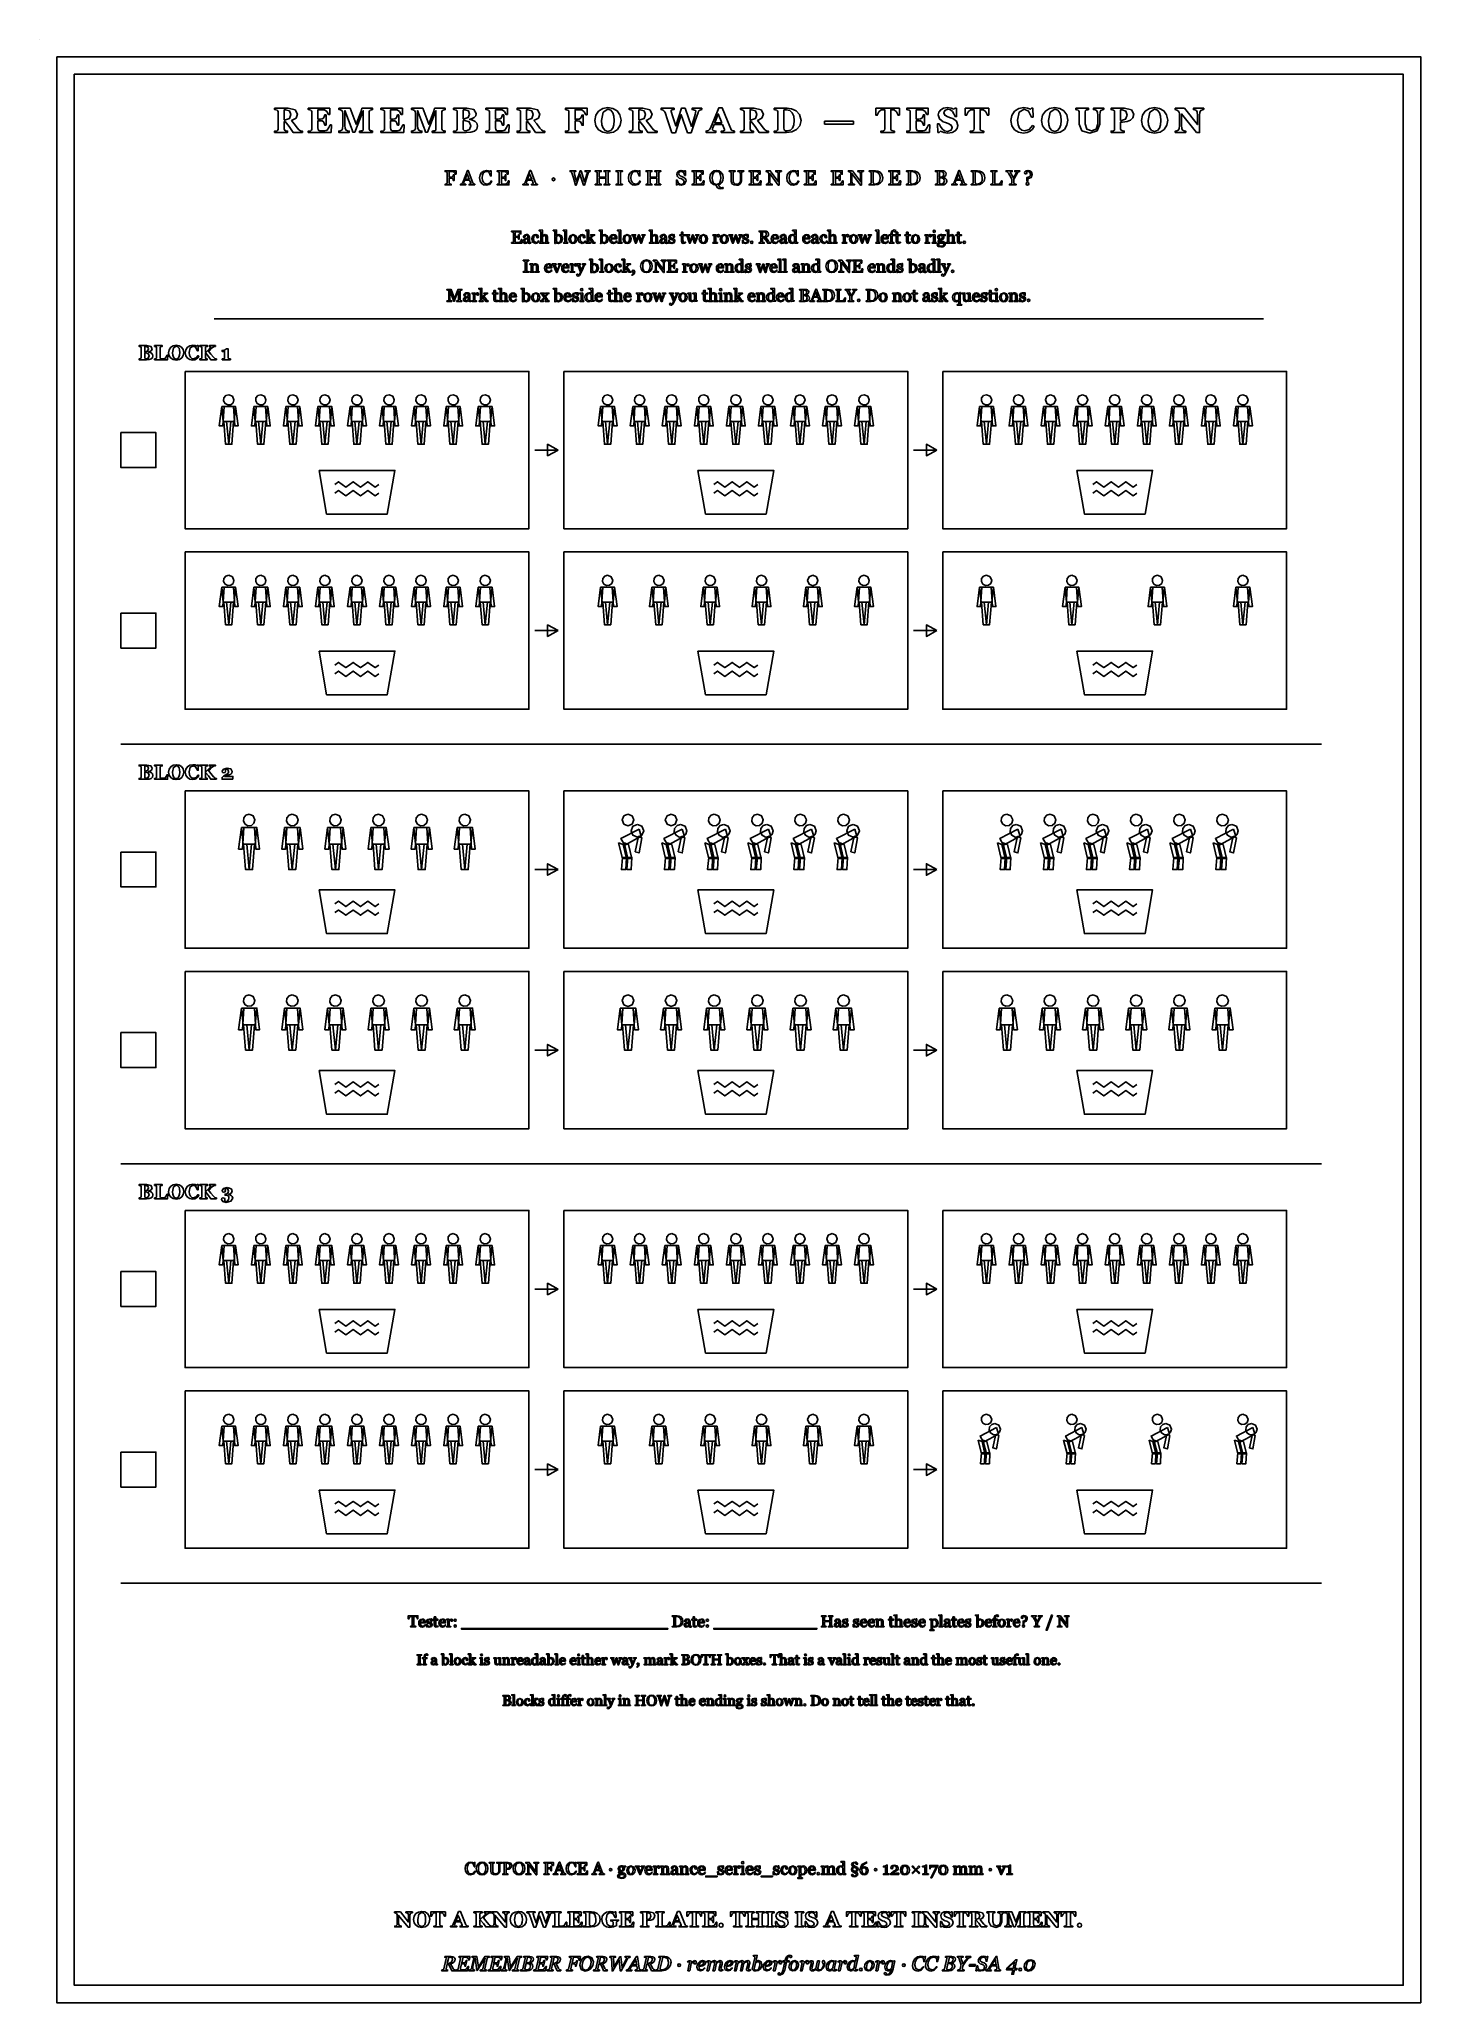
# Model space of a CAD drawing. Extents: x 0 to 118, y 2 to 170.
import ezdxf

# ---------------------------------------------------------------- set-up
doc = ezdxf.new("R2010")
doc.units = 0

msp = doc.modelspace()

# ---------------------------------------------------------------- linework, layer by layer
at = {"layer": 'Layer 1', "color": 7}
for points in [[(0, 170), (0, 170), (0, 170), (0, 170), (0, 170)], [(1.5, 168.5), (118.5, 168.5), (118.5, 1.5), (1.5, 1.5), (1.5, 168.5)], [(3, 167), (117, 167), (117, 3), (3, 3), (3, 167)], [(22.570557, 162), (21.773682, 162), (21.429443, 162.503906), (21.0896, 162.9375), (21.009033, 162.9375), (21.009033, 162.306152), (21.028076, 162.216797), (21.104248, 162.155273), (21.190673, 162.130371), (21.293213, 162.114259), (21.293213, 162), (20.184326, 162), (20.184326, 162.114258), (20.295654, 162.125975), (20.395263, 162.146483), (20.46997, 162.205076), (20.489013, 162.297361), (20.489013, 163.76367), (20.4729, 163.851561), (20.395264, 163.913084), (20.283935, 163.945311), (20.184326, 163.964353), (20.184326, 164.078611), (21.350342, 164.078611), (21.943603, 163.955564), (22.147217, 163.586423), (22.02124, 163.234861), (21.640381, 163.028318), (21.871826, 162.72949), (22.148682, 162.382322), (22.271728, 162.241697), (22.410889, 162.140623), (22.495849, 162.123045), (22.570557, 162.114255), (22.570557, 162)], [(21.572998, 163.54541), (21.455811, 163.848633), (21.124756, 163.945312), (21.009033, 163.945312), (21.009033, 163.075195), (21.120361, 163.075195), (21.454346, 163.187988), (21.572998, 163.54541), (21.572998, 163.54541)], [(24.91919, 163.54834), (24.807861, 163.54834), (24.661377, 163.788575), (24.454834, 163.93213), (24.331787, 163.943847), (24.202881, 163.946777), (23.901123, 163.946777), (23.901123, 163.144043), (24.11499, 163.144043), (24.261475, 163.163085), (24.381592, 163.236327), (24.448975, 163.35498), (24.494385, 163.502929), (24.605713, 163.502929), (24.605713, 162.635741), (24.494385, 162.635741), (24.448975, 162.78955), (24.381592, 162.918456), (24.267334, 162.990234), (24.11499, 163.010741), (23.901123, 163.010741), (23.901123, 162.41162), (23.914308, 162.262206), (23.967042, 162.17871), (24.066652, 162.142089), (24.240968, 162.133299), (24.364015, 162.134774), (24.489992, 162.143564), (24.604249, 162.165536), (24.684816, 162.208017), (24.843019, 162.426278), (24.958742, 162.64747), (25.065675, 162.64747), (25.026122, 162), (23.076416, 162), (23.076416, 162.114258), (23.187744, 162.125975), (23.287353, 162.146483), (23.36206, 162.205076), (23.381103, 162.297361), (23.381103, 163.76367), (23.364991, 163.850096), (23.287354, 163.913084), (23.18042, 163.945311), (23.076416, 163.964353), (23.076416, 164.078611), (24.91919, 164.078611), (24.91919, 163.54834)], [(28.596435, 162), (27.46997, 162), (27.46997, 162.114258), (27.591552, 162.128905), (27.691162, 162.150878), (27.7688, 162.210936), (27.792225, 162.307616), (27.792225, 163.86035), (27.07738, 162.03369), (26.89281, 162.03369), (26.826892, 162.225585), (26.743395, 162.455565), (26.217517, 163.883788), (26.217517, 162.619628), (26.240942, 162.342772), (26.320042, 162.205077), (26.450415, 162.146483), (26.583715, 162.114257), (26.583715, 162), (25.69016, 162), (25.69016, 162.114258), (25.808812, 162.1333), (25.945042, 162.1875), (26.024145, 162.325195), (26.044645, 162.603515), (26.044645, 163.6333), (26.02122, 163.788574), (25.950907, 163.888183), (25.83079, 163.946777), (25.70628, 163.964354), (25.70628, 164.078612), (26.662822, 164.078612), (27.175517, 162.706053), (27.607645, 163.820799), (27.650127, 163.967284), (27.672102, 164.078612), (28.593487, 164.078612), (28.593487, 163.964354), (28.495345, 163.952637), (28.3972, 163.929199), (28.321027, 163.869141), (28.303452, 163.77832), (28.303452, 162.306152), (28.321027, 162.216797), (28.3972, 162.155273), (28.492415, 162.130371), (28.596417, 162.114259), (28.596435, 162)], [(31.153075, 163.54834), (31.041747, 163.54834), (30.895263, 163.788574), (30.68872, 163.932129), (30.565675, 163.943847), (30.436767, 163.946776), (30.13501, 163.946776), (30.13501, 163.144042), (30.348877, 163.144042), (30.495362, 163.163085), (30.615477, 163.236327), (30.682862, 163.354979), (30.728272, 163.502928), (30.8396, 163.502928), (30.8396, 162.635741), (30.728272, 162.635741), (30.682862, 162.789549), (30.615477, 162.918456), (30.50122, 162.990233), (30.348877, 163.010741), (30.13501, 163.010741), (30.13501, 162.41162), (30.148185, 162.262205), (30.20092, 162.178709), (30.30053, 162.142088), (30.474845, 162.133298), (30.597892, 162.134773), (30.72387, 162.143563), (30.838127, 162.165536), (30.918692, 162.208016), (31.076897, 162.426278), (31.19262, 162.647469), (31.299552, 162.647469), (31.26001, 162), (29.310303, 162), (29.310303, 162.114258), (29.42163, 162.125975), (29.52124, 162.146483), (29.595948, 162.205076), (29.614998, 162.297361), (29.614998, 163.76367), (29.598897, 163.850096), (29.52126, 163.913084), (29.414327, 163.945311), (29.310322, 163.964353), (29.310322, 164.078611), (31.153095, 164.078611), (31.153075, 163.54834)], [(34.830323, 162), (33.703857, 162), (33.703857, 162.114258), (33.82544, 162.128905), (33.92505, 162.150878), (34.002685, 162.210936), (34.02611, 162.307616), (34.02611, 163.86035), (33.311267, 162.03369), (33.126697, 162.03369), (33.060778, 162.225585), (32.977283, 162.455565), (32.451403, 163.883788), (32.451403, 162.619628), (32.474828, 162.342772), (32.55393, 162.205077), (32.6843, 162.146483), (32.817602, 162.114257), (32.817602, 162), (31.924048, 162), (31.924048, 162.114258), (32.0427, 162.1333), (32.17893, 162.1875), (32.258032, 162.325195), (32.278532, 162.603515), (32.278532, 163.6333), (32.255107, 163.788574), (32.184795, 163.888183), (32.064677, 163.946777), (31.940165, 163.964354), (31.940165, 164.078612), (32.896707, 164.078612), (33.409405, 162.706053), (33.841532, 163.820799), (33.884012, 163.967284), (33.905987, 164.078612), (34.827375, 164.078612), (34.827375, 163.964354), (34.72923, 163.952637), (34.631085, 163.929199), (34.554915, 163.869141), (34.53734, 163.77832), (34.53734, 162.306152), (34.554915, 162.216797), (34.631085, 162.155273), (34.7263, 162.130371), (34.830305, 162.114259), (34.830323, 162)], [(37.379638, 162.953613), (37.531982, 162.791016), (37.590575, 162.5625), (37.523193, 162.294433), (37.332763, 162.123047), (37.028075, 162.027832), (36.62378, 162), (35.54419, 162), (35.54419, 162.114258), (35.658447, 162.12744), (35.755127, 162.147948), (35.82837, 162.205077), (35.84887, 162.298827), (35.84887, 163.76367), (35.832745, 163.851561), (35.75511, 163.913084), (35.64964, 163.943846), (35.544172, 163.964354), (35.544172, 164.078611), (36.673567, 164.078611), (37.2888, 163.961424), (37.477765, 163.615721), (37.435285, 163.429686), (37.313702, 163.29199), (37.142317, 163.19824), (36.92845, 163.132322), (36.92845, 163.10449), (37.165755, 163.053221), (37.37962, 162.953611), (37.379638, 162.953613)], [(36.90796, 163.579102), (36.809815, 163.848633), (36.51831, 163.945312), (36.445068, 163.942383), (36.368898, 163.939452), (36.368898, 163.168945), (36.445068, 163.168945), (36.795165, 163.278808), (36.90796, 163.579101), (36.90796, 163.579102)], [(40.158935, 163.54834), (40.047607, 163.54834), (39.901122, 163.788574), (39.69458, 163.932129), (39.571533, 163.943847), (39.442628, 163.946776), (39.14087, 163.946776), (39.14087, 163.144042), (39.354737, 163.144042), (39.50122, 163.163085), (39.621337, 163.236327), (39.68872, 163.354979), (39.73413, 163.502928), (39.84546, 163.502928), (39.84546, 162.635741), (39.73413, 162.635741), (39.68872, 162.789549), (39.621337, 162.918456), (39.50708, 162.990233), (39.354737, 163.010741), (39.14087, 163.010741), (39.14087, 162.41162), (39.154045, 162.262205), (39.20678, 162.178709), (39.30639, 162.142088), (39.480705, 162.133298), (39.603752, 162.134773), (39.72973, 162.143563), (39.843987, 162.165536), (39.924552, 162.208016), (40.082755, 162.426278), (40.19848, 162.647469), (40.305412, 162.647469), (40.26587, 162), (38.316162, 162), (38.316162, 162.114258), (38.42749, 162.125975), (38.5271, 162.146483), (38.601807, 162.205076), (38.620857, 162.297361), (38.620857, 163.76367), (38.604757, 163.850096), (38.52712, 163.913084), (38.420185, 163.945311), (38.316182, 163.964353), (38.316182, 164.078611), (40.158955, 164.078611), (40.158935, 163.54834)], [(43.365967, 162), (42.569092, 162), (42.224852, 162.503906), (41.88501, 162.9375), (41.804442, 162.9375), (41.804442, 162.306152), (41.823492, 162.216797), (41.899662, 162.155273), (41.98609, 162.130371), (42.088627, 162.114259), (42.088627, 162), (40.979742, 162), (40.979742, 162.114258), (41.09107, 162.125975), (41.19068, 162.146483), (41.265385, 162.205076), (41.284435, 162.297361), (41.284435, 163.76367), (41.26831, 163.851561), (41.190675, 163.913084), (41.079345, 163.945311), (40.979737, 163.964353), (40.979737, 164.078611), (42.145752, 164.078611), (42.739012, 163.955564), (42.942627, 163.586423), (42.81665, 163.234861), (42.43579, 163.028318), (42.667237, 162.72949), (42.944092, 162.382322), (43.067137, 162.241697), (43.2063, 162.140623), (43.29126, 162.123045), (43.365967, 162.114255), (43.365967, 162)], [(42.368407, 163.54541), (42.25122, 163.848633), (41.920165, 163.945312), (41.804443, 163.945312), (41.804443, 163.075195), (41.915773, 163.075195), (42.249755, 163.187988), (42.368408, 163.54541), (42.368407, 163.54541)], [(47.00122, 163.523438), (46.888427, 163.523438), (46.73755, 163.78125), (46.533935, 163.932129), (46.416747, 163.942384), (46.281982, 163.946779), (45.958253, 163.946779), (45.958253, 163.130862), (46.164795, 163.130862), (46.317138, 163.149904), (46.431398, 163.221681), (46.50171, 163.343264), (46.54419, 163.491213), (46.655518, 163.491213), (46.655518, 162.616701), (46.54419, 162.616701), (46.49878, 162.776369), (46.431398, 162.902345), (46.322997, 162.971193), (46.164795, 162.994631), (45.958253, 162.994631), (45.958253, 162.306154), (45.977303, 162.215334), (46.053475, 162.155275), (46.141365, 162.130373), (46.254157, 162.11426), (46.254157, 162), (45.133553, 162), (45.133553, 162.114258), (45.246345, 162.125975), (45.34449, 162.146483), (45.417732, 162.203611), (45.438232, 162.297361), (45.438232, 163.76367), (45.419182, 163.850096), (45.344475, 163.913084), (45.236077, 163.945311), (45.133537, 163.964353), (45.133537, 164.078611), (47.001212, 164.078611), (47.00122, 163.523438)], [(49.568115, 163.847168), (49.81128, 163.507325), (49.9021, 163.053223), (49.825927, 162.621094), (49.6062, 162.268067), (49.25171, 162.027832), (48.766845, 161.942871), (48.337648, 162.017579), (47.98169, 162.234375), (47.73999, 162.572754), (47.650635, 163.016602), (47.73706, 163.478027), (47.977295, 163.833985), (48.334717, 164.056641), (48.7771, 164.135742), (49.213622, 164.059571), (49.568115, 163.847168), (49.568115, 163.847168)], [(49.19165, 162.360352), (49.286865, 162.66211), (49.316162, 163.042969), (49.289795, 163.393067), (49.20337, 163.697754), (49.036378, 163.911621), (48.7771, 163.992188), (48.374267, 163.740235), (48.236572, 163.03125), (48.26587, 162.663575), (48.361085, 162.361817), (48.528075, 162.158204), (48.7771, 162.086426), (49.026122, 162.159668), (49.19165, 162.360352), (49.19165, 162.360352)], [(52.993408, 162), (52.196533, 162), (51.852295, 162.503906), (51.51245, 162.9375), (51.431885, 162.9375), (51.431885, 162.306152), (51.450935, 162.216797), (51.527108, 162.155273), (51.613533, 162.130371), (51.716073, 162.114259), (51.716073, 162), (50.607185, 162), (50.607185, 162.114258), (50.718513, 162.125975), (50.818123, 162.146483), (50.89283, 162.205076), (50.91188, 162.297361), (50.91188, 163.76367), (50.89578, 163.851561), (50.818143, 163.913084), (50.706815, 163.945311), (50.607205, 163.964353), (50.607205, 164.078611), (51.77322, 164.078611), (52.366483, 163.955564), (52.570095, 163.586423), (52.44412, 163.234861), (52.06326, 163.028318), (52.294705, 162.72949), (52.57156, 162.382322), (52.694608, 162.241697), (52.833768, 162.140623), (52.918728, 162.123045), (52.993435, 162.114255), (52.993408, 162)], [(51.99585, 163.54541), (51.878663, 163.848633), (51.547608, 163.945312), (51.431885, 163.945312), (51.431885, 163.075195), (51.543213, 163.075195), (51.877198, 163.187988), (51.99585, 163.54541), (51.99585, 163.54541)], [(56.833253, 163.961426), (56.742432, 163.940918), (56.653075, 163.902832), (56.556398, 163.819336), (56.505128, 163.709473), (56.256102, 162.996094), (55.90747, 161.976563), (55.613037, 161.976563), (55.06372, 163.521973), (54.568602, 161.976563), (54.27417, 161.976563), (53.89917, 163.072266), (53.679443, 163.718262), (53.616455, 163.83252), (53.525635, 163.905762), (53.440675, 163.943848), (53.338135, 163.964356), (53.338135, 164.078613), (54.447023, 164.078613), (54.447023, 163.967285), (54.300538, 163.943848), (54.224365, 163.921875), (54.192138, 163.896973), (54.186288, 163.873535), (54.190688, 163.833984), (54.202413, 163.790039), (54.344503, 163.356445), (54.608175, 162.563965), (55.08132, 164.078613), (55.391865, 164.078613), (55.941183, 162.51709), (56.134543, 163.132324), (56.257587, 163.541016), (56.304462, 163.715332), (56.322038, 163.836914), (56.29274, 163.889648), (56.216568, 163.927734), (56.109635, 163.948242), (55.99684, 163.961424), (55.99684, 164.078612), (56.833268, 164.078612), (56.833253, 163.961426)], [(59.634523, 162), (58.502198, 162), (58.502198, 162.114258), (58.688232, 162.14209), (58.795165, 162.199219), (58.79224, 162.225586), (58.780515, 162.265137), (58.60327, 162.695801), (57.885495, 162.695801), (57.829833, 162.555176), (57.778562, 162.411621), (57.74487, 162.292969), (57.74047, 162.241699), (57.810783, 162.161133), (58.048088, 162.114258), (58.048088, 162), (57.19555, 162), (57.19555, 162.114258), (57.303948, 162.128905), (57.400628, 162.164062), (57.501703, 162.250487), (57.572015, 162.372069), (57.911858, 163.196776), (58.289788, 164.107909), (58.582755, 164.107909), (59.032463, 162.991698), (59.309318, 162.312011), (59.357658, 162.231444), (59.441155, 162.164062), (59.53637, 162.128905), (59.634515, 162.114258), (59.634523, 162)], [(58.543213, 162.84082), (58.241455, 163.59375), (57.944093, 162.84082), (58.543213, 162.84082)], [(62.539795, 162), (61.74292, 162), (61.398682, 162.503906), (61.058838, 162.9375), (60.978273, 162.9375), (60.978273, 162.306152), (60.997323, 162.216797), (61.073495, 162.155273), (61.15992, 162.130371), (61.262457, 162.114259), (61.262457, 162), (60.153572, 162), (60.153572, 162.114258), (60.2649, 162.125975), (60.36451, 162.146483), (60.439217, 162.205076), (60.458267, 162.297361), (60.458267, 163.76367), (60.442142, 163.851561), (60.364507, 163.913084), (60.25318, 163.945311), (60.15357, 163.964353), (60.15357, 164.078611), (61.319585, 164.078611), (61.912847, 163.955564), (62.11646, 163.586423), (61.990482, 163.234861), (61.609625, 163.028318), (61.84107, 162.72949), (62.117925, 162.382322), (62.240972, 162.241697), (62.380132, 162.140623), (62.465092, 162.123045), (62.5398, 162.114255), (62.539795, 162)], [(61.542237, 163.54541), (61.42505, 163.848633), (61.093995, 163.945312), (60.978273, 163.945312), (60.978273, 163.075195), (61.0896, 163.075195), (61.423585, 163.187988), (61.542238, 163.54541), (61.542237, 163.54541)], [(64.917725, 163.864746), (65.225343, 163.532227), (65.34253, 163.025391), (65.23706, 162.56543), (64.960205, 162.246094), (64.560303, 162.060058), (64.093018, 162), (63.045655, 162), (63.045655, 162.114258), (63.162843, 162.123048), (63.256593, 162.140625), (63.329835, 162.199219), (63.350335, 162.290039), (63.350335, 163.763672), (63.331285, 163.853027), (63.256577, 163.918946), (63.137925, 163.952637), (63.04271, 163.964355), (63.04271, 164.078612), (64.148667, 164.078612), (64.52806, 164.033202), (64.91771, 163.864745), (64.917725, 163.864746)], [(64.618898, 162.375), (64.7229, 162.65332), (64.756593, 163.026856), (64.712648, 163.40332), (64.58374, 163.69336), (64.371338, 163.879394), (64.084228, 163.945312), (63.96704, 163.942383), (63.870363, 163.939452), (63.870363, 162.361816), (63.883538, 162.268066), (63.931878, 162.197753), (64.013908, 162.149413), (64.142815, 162.133301), (64.426995, 162.194824), (64.61889, 162.375), (64.618898, 162.375)], [(73.786378, 163.483887), (73.673585, 163.483887), (73.5271, 163.769531), (73.34253, 163.933594), (73.226808, 163.943849), (73.108155, 163.948244), (73.039308, 163.948244), (73.039308, 162.317872), (73.058357, 162.224122), (73.133065, 162.161134), (73.237067, 162.133302), (73.35865, 162.11426), (73.35865, 162), (72.199957, 162), (72.199957, 162.114258), (72.31861, 162.125975), (72.42408, 162.146483), (72.500252, 162.209471), (72.519302, 162.303221), (72.519302, 163.94824), (72.450455, 163.94824), (72.331802, 163.943846), (72.21608, 163.933591), (72.030045, 163.769528), (71.885025, 163.483883), (71.772232, 163.483883), (71.772232, 164.07861), (73.786392, 164.07861), (73.786378, 163.483887)], [(76.249268, 163.54834), (76.13794, 163.54834), (75.991455, 163.788574), (75.784913, 163.932129), (75.661865, 163.943847), (75.53296, 163.946776), (75.2312, 163.946776), (75.2312, 163.144042), (75.445068, 163.144042), (75.591553, 163.163085), (75.71167, 163.236327), (75.779053, 163.354979), (75.824463, 163.502928), (75.93579, 163.502928), (75.93579, 162.635741), (75.824463, 162.635741), (75.779053, 162.789549), (75.71167, 162.918456), (75.597413, 162.990233), (75.445068, 163.010741), (75.2312, 163.010741), (75.2312, 162.41162), (75.244375, 162.262205), (75.29711, 162.178709), (75.396718, 162.142088), (75.571035, 162.133298), (75.694083, 162.134773), (75.820058, 162.143563), (75.934315, 162.165536), (76.014883, 162.208016), (76.173085, 162.426278), (76.288808, 162.647469), (76.395743, 162.647469), (76.3562, 162), (74.406495, 162), (74.406495, 162.114258), (74.517823, 162.125975), (74.617433, 162.146483), (74.692138, 162.205076), (74.711187, 162.297361), (74.711187, 163.76367), (74.695062, 163.850096), (74.617427, 163.913084), (74.510492, 163.945311), (74.40649, 163.964353), (74.40649, 164.078611), (76.249262, 164.078611), (76.249268, 163.54834)], [(77.94165, 161.944336), (77.585692, 161.991211), (77.307372, 162.102539), (77.2063, 162), (77.081788, 162), (77.062738, 162.751465), (77.188713, 162.751465), (77.297113, 162.525879), (77.449455, 162.313477), (77.648675, 162.153808), (77.907953, 162.092285), (78.21264, 162.188965), (78.319573, 162.435058), (78.228753, 162.638672), (77.950433, 162.782227), (77.72338, 162.855469), (77.530023, 162.924317), (77.21801, 163.163086), (77.116935, 163.510254), (77.16967, 163.743164), (77.32348, 163.945312), (77.571038, 164.081543), (77.899163, 164.134277), (78.222893, 164.085938), (78.460198, 163.990723), (78.549553, 164.078613), (78.676995, 164.078613), (78.68872, 163.369629), (78.562745, 163.369629), (78.45874, 163.602539), (78.334228, 163.801758), (78.1687, 163.936523), (77.948975, 163.987793), (77.689698, 163.898438), (77.590088, 163.677246), (77.676513, 163.473633), (77.948975, 163.334473), (78.170165, 163.261231), (78.37085, 163.190918), (78.693115, 162.963867), (78.804443, 162.606445), (78.741455, 162.345703), (78.571533, 162.136231), (78.300538, 161.994141), (77.94165, 161.944336), (77.94165, 161.944336)], [(81.448975, 163.483887), (81.336182, 163.483887), (81.189697, 163.769531), (81.005128, 163.933594), (80.889405, 163.943849), (80.770753, 163.948244), (80.701905, 163.948244), (80.701905, 162.317872), (80.720955, 162.224122), (80.795662, 162.161134), (80.899665, 162.133302), (81.021248, 162.11426), (81.021248, 162), (79.862558, 162), (79.862558, 162.114258), (79.981208, 162.125975), (80.086678, 162.146483), (80.16285, 162.209471), (80.1819, 162.303221), (80.1819, 163.94824), (80.113052, 163.94824), (79.9944, 163.943846), (79.878677, 163.933591), (79.692642, 163.769528), (79.547622, 163.483883), (79.43483, 163.483883), (79.43483, 164.07861), (81.44899, 164.07861), (81.448975, 163.483887)], [(84.420655, 161.944336), (83.99292, 162.017578), (83.645753, 162.23291), (83.417237, 162.572754), (83.33374, 163.019531), (83.417237, 163.466308), (83.65454, 163.823731), (84.013427, 164.052246), (84.46167, 164.134277), (84.776612, 164.091797), (85.016845, 163.998047), (85.107665, 164.078613), (85.235107, 164.078613), (85.248283, 163.319824), (85.119377, 163.319824), (84.855705, 163.82959), (84.480705, 163.992188), (84.06176, 163.749023), (83.918205, 163.069336), (83.966545, 162.645996), (84.095452, 162.364746), (84.296135, 162.200683), (84.552482, 162.149414), (84.91723, 162.260742), (85.210197, 162.597656), (85.336175, 162.521485), (85.19262, 162.290039), (85.006585, 162.115723), (84.750237, 161.989746), (84.420647, 161.944336), (84.420655, 161.944336)], [(87.897217, 163.847168), (88.14038, 163.507324), (88.2312, 163.053223), (88.15503, 162.621094), (87.935302, 162.268067), (87.58081, 162.027832), (87.095947, 161.942871), (86.666747, 162.017578), (86.31079, 162.234375), (86.069092, 162.572754), (85.979737, 163.016602), (86.066162, 163.478027), (86.306397, 163.833985), (86.663817, 164.056641), (87.1062, 164.135742), (87.542725, 164.05957), (87.897217, 163.847168), (87.897217, 163.847168)], [(87.520753, 162.360352), (87.615967, 162.66211), (87.645263, 163.042969), (87.618898, 163.393067), (87.53247, 163.697754), (87.365477, 163.911621), (87.1062, 163.992188), (86.70337, 163.740234), (86.565675, 163.03125), (86.59497, 162.663574), (86.690185, 162.361817), (86.857178, 162.158203), (87.1062, 162.086426), (87.355225, 162.159668), (87.520753, 162.360352), (87.520753, 162.360352)], [(91.329835, 163.964356), (91.206788, 163.943848), (91.073487, 163.891113), (90.994385, 163.759277), (90.97241, 163.473633), (90.97241, 162.700196), (90.740965, 162.150879), (90.12866, 161.942871), (89.441648, 162.143555), (89.198485, 162.703125), (89.198485, 163.766602), (89.177985, 163.854492), (89.10328, 163.920411), (89.00953, 163.951172), (88.918708, 163.967285), (88.918708, 164.078613), (90.008553, 164.078613), (90.008553, 163.967285), (89.913338, 163.955567), (89.815193, 163.93213), (89.740485, 163.873536), (89.721435, 163.781251), (89.721435, 162.732423), (89.857665, 162.282715), (90.253175, 162.14209), (90.653075, 162.297364), (90.798095, 162.754395), (90.798095, 163.458985), (90.771728, 163.73877), (90.694093, 163.873536), (90.56079, 163.93213), (90.428955, 163.964356), (90.428955, 164.078614), (91.329835, 164.078614), (91.329835, 163.964356)], [(93.88501, 163.558594), (93.811768, 163.255371), (93.61255, 163.050293), (93.31079, 162.931641), (92.931398, 162.895019), (92.761475, 162.895019), (92.761475, 162.310547), (92.780525, 162.218262), (92.856697, 162.156738), (92.951912, 162.131836), (93.06324, 162.114258), (93.06324, 162), (91.936775, 162), (91.936775, 162.114258), (92.049567, 162.125975), (92.147712, 162.146483), (92.22242, 162.203611), (92.24147, 162.297361), (92.24147, 163.76367), (92.223895, 163.851561), (92.147723, 163.914549), (92.03786, 163.945311), (91.936785, 163.964353), (91.936785, 164.078611), (93.083758, 164.078611), (93.685808, 163.949705), (93.885028, 163.558592), (93.88501, 163.558594)], [(93.31372, 163.483887), (93.218505, 163.831055), (92.883058, 163.945312), (92.761475, 163.945312), (92.761475, 163.032715), (92.822997, 163.032715), (93.187745, 163.142578), (93.31372, 163.483887), (93.31372, 163.483887)], [(96.460693, 163.847168), (96.703858, 163.507324), (96.794678, 163.053223), (96.718505, 162.621094), (96.49878, 162.268067), (96.144288, 162.027832), (95.659425, 161.942871), (95.230225, 162.017578), (94.874268, 162.234375), (94.632568, 162.572754), (94.543213, 163.016602), (94.629638, 163.478027), (94.869873, 163.833985), (95.227295, 164.056641), (95.669678, 164.135742), (96.1062, 164.05957), (96.460693, 163.847168), (96.460693, 163.847168)], [(96.084228, 162.360352), (96.179443, 162.66211), (96.20874, 163.042969), (96.182372, 163.393067), (96.095947, 163.697754), (95.928955, 163.911621), (95.669677, 163.992188), (95.266845, 163.740234), (95.12915, 163.03125), (95.158447, 162.663574), (95.253662, 162.361817), (95.420655, 162.158203), (95.669677, 162.086426), (95.9187, 162.159668), (96.084227, 162.360352), (96.084228, 162.360352)], [(99.88745, 163.964356), (99.770263, 163.948243), (99.632568, 163.891114), (99.554933, 163.754884), (99.532958, 163.473634), (99.532958, 161.988282), (99.272215, 161.988282), (97.977293, 163.595215), (97.977293, 162.61963), (98.000718, 162.342774), (98.07982, 162.205079), (98.205795, 162.14795), (98.34349, 162.114259), (98.34349, 162), (97.449935, 162), (97.449935, 162.114258), (97.580308, 162.134765), (97.70482, 162.1875), (97.782455, 162.314941), (97.80443, 162.603515), (97.80443, 163.58789), (97.781005, 163.725585), (97.710692, 163.838379), (97.59204, 163.916015), (97.441162, 163.961425), (97.441162, 164.078613), (98.223387, 164.078613), (99.360107, 162.672363), (99.360107, 163.458984), (99.335207, 163.737304), (99.256105, 163.873535), (99.13013, 163.930664), (98.995365, 163.964355), (98.995365, 164.078613), (99.887452, 164.078613), (99.88745, 163.964356)], [(37.010497, 162.581543), (36.881592, 162.914062), (36.510987, 163.029785), (36.43628, 163.026855), (36.368897, 163.023925), (36.368897, 162.263671), (36.450927, 162.171386), (36.61792, 162.134765), (36.900635, 162.251953), (37.010497, 162.581543), (37.010497, 162.581543)], [(69.837648, 162.722168), (67.360595, 162.722168), (67.360595, 162.960938), (69.837648, 162.960938), (69.837648, 162.722168)], [(35.760193, 158.40918), (35.696105, 158.40918), (35.62091, 158.553589), (35.51239, 158.638183), (35.449158, 158.643311), (35.367128, 158.645011), (35.163758, 158.645011), (35.163758, 158.15795), (35.30304, 158.15795), (35.401305, 158.170768), (35.46112, 158.211784), (35.491883, 158.269889), (35.510683, 158.355338), (35.575625, 158.355338), (35.575625, 157.879386), (35.510683, 157.879386), (35.492733, 157.964835), (35.461115, 158.034049), (35.396175, 158.076774), (35.303035, 158.088737), (35.163753, 158.088737), (35.163753, 157.67089), (35.174853, 157.620475), (35.21416, 157.584586), (35.269703, 157.570059), (35.334643, 157.560659), (35.334643, 157.5), (34.80913, 157.5), (34.80913, 157.560669), (34.87749, 157.565797), (34.933033, 157.576049), (34.969775, 157.60852), (34.981725, 157.661498), (34.981725, 158.536498), (34.972325, 158.586059), (34.93302, 158.621948), (34.870643, 158.6416), (34.809118, 158.651855), (34.809118, 158.712524), (35.760168, 158.712524), (35.760193, 158.40918)], [(37.373353, 157.5), (36.868348, 157.5), (36.868348, 157.560669), (36.978578, 157.577759), (37.02301, 157.609375), (37.02126, 157.628175), (37.016135, 157.647828), (36.915305, 157.919556), (36.490623, 157.919556), (36.451315, 157.815308), (36.424825, 157.733277), (36.40945, 157.673462), (36.405175, 157.635865), (36.459007, 157.582886), (36.580345, 157.560669), (36.580345, 157.5), (36.124048, 157.5), (36.124048, 157.560669), (36.17959, 157.570069), (36.234278, 157.592287), (36.287255, 157.640138), (36.323998, 157.710206), (36.525658, 158.222902), (36.722192, 158.729615), (36.79055, 158.729615), (37.194725, 157.683717), (37.223777, 157.629884), (37.269067, 157.589723), (37.320335, 157.569216), (37.373315, 157.560671), (37.373353, 157.5)], [(36.884583, 157.995606), (36.700868, 158.465576), (36.52057, 157.995606), (36.884583, 157.995606)], [(38.32599, 157.471802), (38.117492, 157.514526), (37.941467, 157.637573), (37.82013, 157.833252), (37.774842, 158.094727), (37.819275, 158.35791), (37.942322, 158.562134), (38.126037, 158.692871), (38.352477, 158.739014), (38.514832, 158.716796), (38.65326, 158.654418), (38.688292, 158.712524), (38.756652, 158.712524), (38.764352, 158.28015), (38.694285, 158.28015), (38.65327, 158.416869), (38.589182, 158.54248), (38.49177, 158.633056), (38.362742, 158.666381), (38.20808, 158.629638), (38.085032, 158.521118), (38.007272, 158.345092), (37.979075, 158.106689), (38.008127, 157.893066), (38.092722, 157.723022), (38.22175, 157.609374), (38.38923, 157.568359), (38.51655, 157.589721), (38.61738, 157.647827), (38.692575, 157.733276), (38.745555, 157.837524), (38.809642, 157.806762), (38.614817, 157.548706), (38.326, 157.471801), (38.32599, 157.471802)], [(40.309998, 157.857178), (40.286927, 157.5), (39.280335, 157.5), (39.280335, 157.560669), (39.348695, 157.567504), (39.404235, 157.579466), (39.441832, 157.612792), (39.452932, 157.664916), (39.452932, 158.536498), (39.443532, 158.586058), (39.404225, 158.621947), (39.341847, 158.6416), (39.280325, 158.651855), (39.280325, 158.712524), (40.218557, 158.712524), (40.218557, 158.420287), (40.15447, 158.420287), (40.08013, 158.55786), (39.972462, 158.638182), (39.90923, 158.64331), (39.82549, 158.64501), (39.634937, 158.64501), (39.634937, 158.163076), (39.771657, 158.163076), (39.86736, 158.175039), (39.921192, 158.216909), (39.95281, 158.282705), (39.97076, 158.361319), (40.034845, 158.361319), (40.034845, 157.887075), (39.97076, 157.887075), (39.95196, 157.973379), (39.921197, 158.040029), (39.86053, 158.083608), (39.771662, 158.093861), (39.634942, 158.093861), (39.634942, 157.729848), (39.642642, 157.643544), (39.67255, 157.595692), (39.733217, 157.57433), (39.842592, 157.570057), (39.916932, 157.570057), (39.994692, 157.573475), (40.061342, 157.585437), (40.110902, 157.610217), (40.192935, 157.734118), (40.248477, 157.857166), (40.309998, 157.857178)], [(42.73651, 157.5), (42.231507, 157.5), (42.231507, 157.560669), (42.341735, 157.577759), (42.38617, 157.609375), (42.38442, 157.628175), (42.379295, 157.647828), (42.278465, 157.919556), (41.853782, 157.919556), (41.814477, 157.815308), (41.787987, 157.733277), (41.772612, 157.673462), (41.768337, 157.635865), (41.82217, 157.582886), (41.943507, 157.560669), (41.943507, 157.5), (41.487207, 157.5), (41.487207, 157.560669), (41.54275, 157.570069), (41.597437, 157.592287), (41.650417, 157.640138), (41.68716, 157.710206), (41.88882, 158.222902), (42.085352, 158.729615), (42.153712, 158.729615), (42.557887, 157.683717), (42.58694, 157.629884), (42.632227, 157.589723), (42.683498, 157.569216), (42.736475, 157.560671), (42.73651, 157.5)], [(42.247743, 157.995606), (42.064025, 158.465576), (41.883727, 157.995606), (42.247743, 157.995606)], [(47.262268, 158.651855), (47.212708, 158.6416), (47.160583, 158.618527), (47.111878, 158.574948), (47.08026, 158.507443), (46.93927, 158.046018), (46.765808, 157.484616), (46.687195, 157.484616), (46.381287, 158.417721), (46.06256, 157.484616), (45.987365, 157.484616), (45.812195, 158.104977), (45.690857, 158.536496), (45.667782, 158.583493), (45.627622, 158.621091), (45.577207, 158.642453), (45.525937, 158.651853), (45.525937, 158.712522), (46.020687, 158.712522), (46.020687, 158.651853), (45.909605, 158.639036), (45.864317, 158.60742), (45.866892, 158.584347), (45.871167, 158.56213), (45.94038, 158.313472), (46.089062, 157.79565), (46.391552, 158.69543), (46.475292, 158.69543), (46.780347, 157.775997), (46.886305, 158.145992), (46.95979, 158.417721), (46.985425, 158.526241), (46.99055, 158.576656), (46.950387, 158.625362), (46.822215, 158.651851), (46.822215, 158.71252), (47.262277, 158.71252), (47.262268, 158.651855)], [(48.950623, 157.5), (48.447328, 157.5), (48.447328, 157.560669), (48.506287, 157.565797), (48.56012, 157.576049), (48.597717, 157.606811), (48.609667, 157.661498), (48.609667, 158.093018), (48.039722, 158.093018), (48.039722, 157.670898), (48.049122, 157.620484), (48.08843, 157.584595), (48.1397, 157.569215), (48.19866, 157.56067), (48.19866, 157.5), (47.695362, 157.5), (47.695362, 157.560669), (47.754322, 157.565797), (47.808157, 157.576049), (47.845755, 157.606811), (47.85773, 157.661498), (47.85773, 158.536498), (47.84663, 158.586059), (47.80818, 158.621948), (47.751782, 158.6416), (47.695385, 158.651855), (47.695385, 158.712524), (48.198682, 158.712524), (48.198682, 158.651855), (48.139722, 158.644165), (48.088452, 158.631348), (48.049145, 158.597168), (48.039745, 158.545044), (48.039745, 158.169067), (48.60969, 158.169067), (48.60969, 158.536499), (48.59859, 158.586059), (48.560137, 158.621948), (48.50374, 158.641601), (48.447345, 158.651856), (48.447345, 158.712525), (48.95064, 158.712525), (48.95064, 158.651856), (48.89168, 158.644166), (48.84041, 158.631348), (48.801105, 158.597168), (48.791705, 158.545044), (48.791705, 157.670899), (48.801105, 157.620484), (48.84041, 157.584595), (48.89168, 157.569215), (48.95064, 157.56067), (48.950623, 157.5)], [(50.026305, 157.5), (49.480285, 157.5), (49.480285, 157.560669), (49.546935, 157.565797), (49.60846, 157.576049), (49.649475, 157.605956), (49.6623, 157.659789), (49.6623, 158.538207), (49.6529, 158.587768), (49.608468, 158.621948), (49.543525, 158.640745), (49.480293, 158.651852), (49.480293, 158.712522), (50.026313, 158.712522), (50.026313, 158.651852), (49.96308, 158.645017), (49.898995, 158.631345), (49.855415, 158.59802), (49.844315, 158.54675), (49.844315, 157.669187), (49.85629, 157.618772), (49.899015, 157.584592), (49.95712, 157.569212), (50.026333, 157.560667), (50.026305, 157.5)], [(51.087463, 157.471802), (50.878968, 157.514526), (50.702942, 157.637573), (50.581605, 157.833252), (50.536315, 158.094727), (50.58075, 158.35791), (50.703797, 158.562134), (50.887512, 158.692871), (51.113952, 158.739014), (51.276305, 158.716796), (51.414735, 158.654418), (51.449767, 158.712524), (51.518127, 158.712524), (51.525827, 158.28015), (51.45575, 158.28015), (51.414735, 158.416869), (51.350648, 158.54248), (51.253235, 158.633056), (51.124208, 158.666381), (50.969543, 158.629638), (50.846498, 158.521118), (50.768738, 158.345092), (50.74054, 158.106689), (50.769593, 157.893066), (50.854188, 157.723022), (50.983215, 157.609374), (51.150695, 157.568359), (51.278015, 157.589721), (51.378845, 157.647827), (51.45404, 157.733276), (51.50702, 157.837524), (51.571105, 157.806762), (51.376283, 157.548706), (51.087463, 157.471801), (51.087463, 157.471802)], [(53.307313, 157.5), (52.804015, 157.5), (52.804015, 157.560669), (52.862975, 157.565797), (52.91681, 157.576049), (52.954407, 157.606811), (52.966357, 157.661498), (52.966357, 158.093018), (52.39641, 158.093018), (52.39641, 157.670898), (52.40581, 157.620484), (52.445117, 157.584595), (52.496387, 157.569215), (52.555347, 157.56067), (52.555347, 157.5), (52.05205, 157.5), (52.05205, 157.560669), (52.11101, 157.565797), (52.164842, 157.576049), (52.20244, 157.606811), (52.214415, 157.661498), (52.214415, 158.536498), (52.203315, 158.586059), (52.164862, 158.621948), (52.108467, 158.6416), (52.05207, 158.651855), (52.05207, 158.712524), (52.555367, 158.712524), (52.555367, 158.651855), (52.496407, 158.644165), (52.445137, 158.631348), (52.40583, 158.597168), (52.39643, 158.545044), (52.39643, 158.169067), (52.966377, 158.169067), (52.966377, 158.536499), (52.955277, 158.586059), (52.916827, 158.621948), (52.86043, 158.641601), (52.804032, 158.651856), (52.804032, 158.712525), (53.30733, 158.712525), (53.30733, 158.651856), (53.24837, 158.644166), (53.1971, 158.631348), (53.157792, 158.597168), (53.148392, 158.545044), (53.148392, 157.670899), (53.157792, 157.620484), (53.1971, 157.584595), (53.24837, 157.569215), (53.30733, 157.56067), (53.307313, 157.5)], [(55.404845, 158.056275), (55.461243, 157.96228), (55.480043, 157.84436), (55.361268, 157.579468), (55.066468, 157.47522), (54.904115, 157.5), (54.763978, 157.561523), (54.727235, 157.499145), (54.658875, 157.499145), (54.6469, 157.914428), (54.716113, 157.914428), (54.765673, 157.775146), (54.841723, 157.65979), (54.945118, 157.579467), (55.083545, 157.54956), (55.186082, 157.56494), (55.25786, 157.608519), (55.298023, 157.674315), (55.311698, 157.762328), (55.27068, 157.897337), (55.148488, 157.993041), (55.02117, 158.041747), (54.897268, 158.093016), (54.737478, 158.2135), (54.681083, 158.409178), (54.70928, 158.538207), (54.789603, 158.645018), (54.906667, 158.714232), (55.047657, 158.739867), (55.197195, 158.714232), (55.318533, 158.654418), (55.353568, 158.712523), (55.421925, 158.712523), (55.428775, 158.310057), (55.35956, 158.310057), (55.316835, 158.442504), (55.256168, 158.557006), (55.166445, 158.635619), (55.036563, 158.665526), (54.898135, 158.613402), (54.840885, 158.486083), (54.877628, 158.355345), (54.984438, 158.270751), (55.10663, 158.218627), (55.223698, 158.172484), (55.321962, 158.122069), (55.404847, 158.056273), (55.404845, 158.056275)], [(57.02655, 157.857178), (57.00348, 157.5), (55.996887, 157.5), (55.996887, 157.560669), (56.065247, 157.567504), (56.120787, 157.579466), (56.158385, 157.612792), (56.169485, 157.664916), (56.169485, 158.536498), (56.160085, 158.586058), (56.120777, 158.621947), (56.0584, 158.6416), (55.996877, 158.651855), (55.996877, 158.712524), (56.93511, 158.712524), (56.93511, 158.420287), (56.871022, 158.420287), (56.796682, 158.55786), (56.689015, 158.638182), (56.625782, 158.64331), (56.542043, 158.64501), (56.351492, 158.64501), (56.351492, 158.163076), (56.48821, 158.163076), (56.583913, 158.175039), (56.637748, 158.216909), (56.669363, 158.282705), (56.687313, 158.361319), (56.7514, 158.361319), (56.7514, 157.887075), (56.687313, 157.887075), (56.668513, 157.973379), (56.637753, 158.040029), (56.577083, 158.083608), (56.488215, 158.093861), (56.351498, 158.093861), (56.351498, 157.729848), (56.359198, 157.643544), (56.389105, 157.595692), (56.449773, 157.57433), (56.559148, 157.570057), (56.63349, 157.570057), (56.711247, 157.573475), (56.777898, 157.585437), (56.827458, 157.610217), (56.90949, 157.734118), (56.965032, 157.857166), (57.02655, 157.857178)], [(58.5047, 158.56897), (58.63031, 158.366455), (58.675598, 158.104981), (58.64569, 157.893067), (58.561095, 157.71875), (58.437195, 157.590576), (58.27655, 157.504273), (58.344055, 157.335938), (58.4859, 157.260742), (58.592712, 157.26587), (58.653382, 157.274415), (58.653382, 157.20691), (58.556823, 157.183838), (58.397033, 157.17102), (58.285095, 157.18811), (58.185975, 157.241088), (58.111632, 157.334228), (58.074035, 157.472656), (57.847595, 157.52478), (57.669008, 157.657226), (57.55194, 157.855469), (57.51007, 158.10498), (57.556213, 158.368164), (57.683533, 158.56897), (57.869813, 158.697143), (58.092835, 158.741577), (58.32013, 158.696289), (58.5047, 158.56897), (58.5047, 158.56897)], [(58.37738, 157.70935), (58.446595, 157.885376), (58.46882, 158.104981), (58.444045, 158.333985), (58.373123, 158.511719), (58.255203, 158.624512), (58.09285, 158.665527), (57.918533, 158.61853), (57.801468, 158.49292), (57.73738, 158.316894), (57.71688, 158.104981), (57.739105, 157.882812), (57.809173, 157.706787), (57.925385, 157.588867), (58.092865, 157.546997), (58.257783, 157.589722), (58.37741, 157.70935), (58.37738, 157.70935)], [(60.428895, 158.651856), (60.358825, 158.641601), (60.28363, 158.613402), (60.24347, 158.532226), (60.23237, 158.381835), (60.23237, 157.854613), (60.1905, 157.679442), (60.08027, 157.55725), (59.93757, 157.491454), (59.79487, 157.470946), (59.600048, 157.499999), (59.456493, 157.576903), (59.370188, 157.687987), (59.341135, 157.819579), (59.341135, 158.536498), (59.330885, 158.586059), (59.291578, 158.623657), (59.23689, 158.642454), (59.182203, 158.651854), (59.182203, 158.712523), (59.687207, 158.712523), (59.687207, 158.651854), (59.626537, 158.644164), (59.57356, 158.631347), (59.534253, 158.597167), (59.524853, 158.545043), (59.524853, 157.875121), (59.535103, 157.772582), (59.577827, 157.673461), (59.668402, 157.596556), (59.82563, 157.566649), (59.982857, 157.596556), (60.083687, 157.67517), (60.133247, 157.771727), (60.147772, 157.873412), (60.147772, 158.370727), (60.134097, 158.525391), (60.093935, 158.604859), (60.011905, 158.638183), (59.93329, 158.651856), (59.93329, 158.712525), (60.428897, 158.712525), (60.428895, 158.651856)], [(61.920715, 157.857178), (61.897645, 157.5), (60.891053, 157.5), (60.891053, 157.560669), (60.959412, 157.567504), (61.014952, 157.579466), (61.052552, 157.612792), (61.063652, 157.664916), (61.063652, 158.536498), (61.054252, 158.586058), (61.014945, 158.621947), (60.952568, 158.6416), (60.891045, 158.651855), (60.891045, 158.712524), (61.829277, 158.712524), (61.829277, 158.420287), (61.76519, 158.420287), (61.69085, 158.55786), (61.583182, 158.638182), (61.51995, 158.64331), (61.43621, 158.64501), (61.24566, 158.64501), (61.24566, 158.163076), (61.382378, 158.163076), (61.47808, 158.175039), (61.531915, 158.216909), (61.56353, 158.282705), (61.58148, 158.361319), (61.645568, 158.361319), (61.645568, 157.887075), (61.58148, 157.887075), (61.56268, 157.973379), (61.53192, 158.040029), (61.47125, 158.083608), (61.382383, 158.093861), (61.245665, 158.093861), (61.245665, 157.729848), (61.253365, 157.643544), (61.283273, 157.595692), (61.34394, 157.57433), (61.453315, 157.570057), (61.527658, 157.570057), (61.605415, 157.573475), (61.672065, 157.585437), (61.721625, 157.610217), (61.803657, 157.734118), (61.8592, 157.857166), (61.920715, 157.857178)], [(63.663758, 158.651856), (63.59027, 158.638183), (63.519348, 158.611694), (63.477477, 158.529663), (63.467227, 158.375854), (63.467227, 157.488036), (63.392885, 157.488036), (62.658023, 158.480102), (62.658023, 157.854614), (62.670848, 157.693115), (62.711863, 157.612793), (62.79304, 157.577758), (62.874218, 157.560668), (62.874218, 157.5), (62.376903, 157.5), (62.376903, 157.560669), (62.45466, 157.576904), (62.52302, 157.604248), (62.564035, 157.67688), (62.575135, 157.845214), (62.575135, 158.442505), (62.56146, 158.521118), (62.524718, 158.581787), (62.440978, 158.629639), (62.356383, 158.651856), (62.356383, 158.712525), (62.70245, 158.712525), (63.384335, 157.787964), (63.384335, 158.364747), (63.37066, 158.5271), (63.331353, 158.60315), (63.25274, 158.634767), (63.170708, 158.651857), (63.170708, 158.712525), (63.66375, 158.712525), (63.663758, 158.651856)], [(64.671082, 157.471802), (64.462585, 157.514526), (64.28656, 157.637573), (64.165222, 157.833252), (64.119935, 158.094727), (64.164367, 158.35791), (64.287415, 158.562134), (64.47113, 158.692871), (64.69757, 158.739014), (64.859925, 158.716796), (64.998353, 158.654418), (65.033385, 158.712524), (65.101745, 158.712524), (65.109445, 158.28015), (65.039378, 158.28015), (64.998363, 158.416869), (64.934275, 158.54248), (64.836863, 158.633056), (64.707835, 158.666381), (64.553173, 158.629638), (64.430125, 158.521118), (64.352365, 158.345092), (64.324168, 158.106689), (64.35322, 157.893066), (64.437815, 157.723022), (64.566843, 157.609374), (64.734325, 157.568359), (64.861643, 157.589721), (64.962473, 157.647827), (65.037668, 157.733276), (65.090648, 157.837524), (65.154735, 157.806762), (64.95991, 157.548706), (64.671093, 157.471801), (64.671082, 157.471802)], [(66.65509, 157.857178), (66.63202, 157.5), (65.625428, 157.5), (65.625428, 157.560669), (65.693787, 157.567504), (65.749327, 157.579466), (65.786927, 157.612792), (65.798027, 157.664916), (65.798027, 158.536498), (65.788627, 158.586058), (65.74932, 158.621947), (65.686942, 158.6416), (65.62542, 158.651855), (65.62542, 158.712524), (66.563652, 158.712524), (66.563652, 158.420287), (66.499565, 158.420287), (66.425225, 158.55786), (66.317557, 158.638182), (66.254325, 158.64331), (66.170585, 158.64501), (65.980035, 158.64501), (65.980035, 158.163076), (66.116752, 158.163076), (66.212455, 158.175039), (66.26629, 158.216909), (66.297905, 158.282705), (66.315855, 158.361319), (66.379942, 158.361319), (66.379942, 157.887075), (66.315855, 157.887075), (66.297055, 157.973379), (66.266295, 158.040029), (66.205625, 158.083608), (66.116757, 158.093861), (65.98004, 158.093861), (65.98004, 157.729848), (65.98774, 157.643544), (66.017647, 157.595692), (66.078315, 157.57433), (66.18769, 157.570057), (66.262032, 157.570057), (66.33979, 157.573475), (66.40644, 157.585437), (66.456, 157.610217), (66.538032, 157.734118), (66.593575, 157.857166), (66.65509, 157.857178)], [(68.97052, 157.857178), (68.947447, 157.5), (67.940857, 157.5), (67.940857, 157.560669), (68.009217, 157.567504), (68.064757, 157.579466), (68.102355, 157.612792), (68.113455, 157.664916), (68.113455, 158.536498), (68.104055, 158.586058), (68.064747, 158.621947), (68.00237, 158.6416), (67.940847, 158.651855), (67.940847, 158.712524), (68.87908, 158.712524), (68.87908, 158.420287), (68.814992, 158.420287), (68.740652, 158.55786), (68.632985, 158.638182), (68.569752, 158.64331), (68.486012, 158.64501), (68.29546, 158.64501), (68.29546, 158.163076), (68.43218, 158.163076), (68.527882, 158.175039), (68.581715, 158.216909), (68.613332, 158.282705), (68.631282, 158.361319), (68.695367, 158.361319), (68.695367, 157.887075), (68.631282, 157.887075), (68.612482, 157.973379), (68.58172, 158.040029), (68.521052, 158.083608), (68.432185, 158.093861), (68.295465, 158.093861), (68.295465, 157.729848), (68.303165, 157.643544), (68.333072, 157.595692), (68.39374, 157.57433), (68.503115, 157.570057), (68.577455, 157.570057), (68.655215, 157.573475), (68.721865, 157.585437), (68.771425, 157.610217), (68.853457, 157.734118), (68.909, 157.857166), (68.97052, 157.857178)], [(70.713563, 158.651856), (70.640075, 158.638183), (70.569153, 158.611694), (70.527283, 158.529663), (70.517033, 158.375854), (70.517033, 157.488036), (70.44269, 157.488036), (69.707825, 158.480102), (69.707825, 157.854614), (69.72065, 157.693115), (69.761665, 157.612793), (69.842843, 157.577759), (69.924018, 157.560669), (69.924018, 157.5), (69.426705, 157.5), (69.426705, 157.560669), (69.504463, 157.576904), (69.572823, 157.604248), (69.613838, 157.67688), (69.624938, 157.845214), (69.624938, 158.442505), (69.611262, 158.521118), (69.57452, 158.581787), (69.490777, 158.629639), (69.406185, 158.651856), (69.406185, 158.712525), (69.752252, 158.712525), (70.434137, 157.787964), (70.434137, 158.364747), (70.420462, 158.5271), (70.381157, 158.60315), (70.302545, 158.634767), (70.220512, 158.651857), (70.220512, 158.712525), (70.713555, 158.712525), (70.713563, 158.651856)], [(72.348083, 158.098999), (72.289978, 157.830689), (72.138733, 157.644409), (71.927672, 157.535889), (71.685852, 157.5), (71.18341, 157.5), (71.18341, 157.560669), (71.247497, 157.564942), (71.300475, 157.576049), (71.33722, 157.60852), (71.34917, 157.661498), (71.34917, 158.536498), (71.33892, 158.588622), (71.300467, 158.625365), (71.243217, 158.644163), (71.19024, 158.651853), (71.19024, 158.712522), (71.720025, 158.712522), (71.935357, 158.678342), (72.119927, 158.587766), (72.287407, 158.388669), (72.348075, 158.098996), (72.348083, 158.098999)], [(72.138733, 158.099849), (72.106262, 158.320308), (72.011413, 158.492916), (71.86615, 158.603145), (71.675598, 158.643306), (71.59613, 158.641606), (71.53119, 158.639906), (71.53119, 157.707655), (71.576478, 157.599989), (71.71576, 157.570082), (71.905457, 157.608534), (72.037047, 157.715346), (72.113952, 157.881117), (72.138728, 158.099867), (72.138733, 158.099849)], [(73.89203, 157.857173), (73.868957, 157.5), (72.862365, 157.5), (72.862365, 157.560669), (72.930725, 157.567504), (72.986267, 157.579466), (73.023865, 157.612792), (73.034965, 157.664916), (73.034965, 158.536498), (73.025565, 158.586058), (72.98626, 158.621947), (72.923883, 158.6416), (72.862358, 158.651855), (72.862358, 158.712524), (73.80059, 158.712524), (73.80059, 158.420287), (73.736503, 158.420287), (73.662162, 158.55786), (73.554497, 158.638182), (73.491265, 158.64331), (73.407525, 158.64501), (73.216972, 158.64501), (73.216972, 158.163076), (73.35369, 158.163076), (73.449395, 158.175039), (73.503227, 158.216909), (73.534842, 158.282705), (73.552792, 158.361319), (73.61688, 158.361319), (73.61688, 157.887075), (73.552792, 157.887075), (73.533992, 157.973379), (73.50323, 158.040029), (73.44256, 158.083608), (73.353692, 158.093861), (73.216975, 158.093861), (73.216975, 157.729848), (73.224675, 157.643544), (73.254582, 157.595692), (73.315252, 157.57433), (73.424627, 157.570057), (73.498967, 157.570057), (73.576725, 157.573475), (73.643377, 157.585437), (73.692937, 157.610217), (73.774968, 157.734118), (73.83051, 157.857166), (73.89203, 157.857173)], [(75.552185, 158.098995), (75.49408, 157.830684), (75.342835, 157.644405), (75.131775, 157.535884), (74.889953, 157.5), (74.387513, 157.5), (74.387513, 157.560669), (74.4516, 157.564942), (74.504578, 157.576049), (74.54132, 157.60852), (74.55327, 157.661498), (74.55327, 158.536498), (74.54302, 158.588622), (74.504568, 158.625365), (74.447318, 158.644163), (74.394338, 158.651853), (74.394338, 158.712522), (74.924123, 158.712522), (75.139455, 158.678342), (75.324025, 158.587766), (75.491505, 158.388669), (75.552175, 158.098996), (75.552185, 158.098995)], [(75.342835, 158.099844), (75.310365, 158.320303), (75.215515, 158.492911), (75.070253, 158.60314), (74.8797, 158.643302), (74.800233, 158.641602), (74.73529, 158.639902), (74.73529, 157.70765), (74.780578, 157.599985), (74.91986, 157.570077), (75.109557, 157.60853), (75.24115, 157.715341), (75.318055, 157.881113), (75.34283, 158.099863), (75.342835, 158.099844)], [(77.73346, 158.06481), (77.821473, 157.970816), (77.856508, 157.829825), (77.819763, 157.682852), (77.72406, 157.580313), (77.594178, 157.520499), (77.445495, 157.5), (76.871277, 157.5), (76.871277, 157.560669), (76.931092, 157.567504), (76.987487, 157.581176), (77.025085, 157.612793), (77.036185, 157.664917), (77.036185, 158.536499), (77.025935, 158.587768), (76.987482, 158.623657), (76.930232, 158.643309), (76.877252, 158.651855), (76.877252, 158.712524), (77.436945, 158.712524), (77.560847, 158.699706), (77.674495, 158.654418), (77.75738, 158.573241), (77.78985, 158.448485), (77.766775, 158.333983), (77.701832, 158.248534), (77.611257, 158.190429), (77.501882, 158.15454), (77.501882, 158.14685), (77.618092, 158.120361), (77.73345, 158.064819), (77.73346, 158.06481)], [(77.527528, 158.247672), (77.571105, 158.327994), (77.58393, 158.431387), (77.529243, 158.58776), (77.356635, 158.64501), (77.287423, 158.64331), (77.218208, 158.64161), (77.218208, 158.175912), (77.326728, 158.175912), (77.446358, 158.193857), (77.527535, 158.24769), (77.527528, 158.247672)], [(79.523498, 157.5), (79.018493, 157.5), (79.018493, 157.560669), (79.128723, 157.577759), (79.173158, 157.609375), (79.171408, 157.628175), (79.166282, 157.647828), (79.065452, 157.919556), (78.64077, 157.919556), (78.601465, 157.815308), (78.574975, 157.733277), (78.5596, 157.673462), (78.555325, 157.635865), (78.609157, 157.582886), (78.730495, 157.560669), (78.730495, 157.5), (78.274195, 157.5), (78.274195, 157.560669), (78.329737, 157.570069), (78.384425, 157.592287), (78.437405, 157.640138), (78.474147, 157.710206), (78.675807, 158.222902), (78.87234, 158.729615), (78.9407, 158.729615), (79.344875, 157.683717), (79.373927, 157.629884), (79.419215, 157.589723), (79.470485, 157.569216), (79.523462, 157.560671), (79.523498, 157.5)], [(79.03473, 157.995606), (78.851013, 158.465576), (78.670715, 157.995606), (79.03473, 157.995606)], [(81.103333, 158.098999), (81.045228, 157.830689), (80.893983, 157.644409), (80.682923, 157.535889), (80.4411, 157.5), (79.93866, 157.5), (79.93866, 157.560669), (80.002747, 157.564942), (80.055725, 157.576049), (80.092467, 157.60852), (80.104417, 157.661498), (80.104417, 158.536498), (80.094167, 158.588622), (80.055715, 158.625365), (79.998465, 158.644163), (79.945485, 158.651853), (79.945485, 158.712522), (80.47527, 158.712522), (80.690602, 158.678342), (80.875172, 158.587766), (81.042652, 158.388669), (81.103322, 158.098996), (81.103333, 158.098999)], [(80.893983, 158.099849), (80.86151, 158.320308), (80.766663, 158.492916), (80.6214, 158.603145), (80.430848, 158.643306), (80.35138, 158.641606), (80.286438, 158.639906), (80.286438, 157.707655), (80.331725, 157.599989), (80.471007, 157.570082), (80.660705, 157.608534), (80.792297, 157.715346), (80.869202, 157.881117), (80.893977, 158.099867), (80.893983, 158.099849)], [(82.601135, 157.860591), (82.5755, 157.5), (81.627868, 157.5), (81.627868, 157.560669), (81.686828, 157.566652), (81.741515, 157.577759), (81.77826, 157.61023), (81.79021, 157.664917), (81.79021, 158.533081), (81.77996, 158.584351), (81.741507, 158.620239), (81.685968, 158.639892), (81.62786, 158.651855), (81.62786, 158.712524), (82.139702, 158.712524), (82.139702, 158.651855), (82.077325, 158.643309), (82.022638, 158.629637), (81.982475, 158.594603), (81.972225, 158.541624), (81.972225, 157.727293), (81.97735, 157.63928), (82.00384, 157.591429), (82.061945, 157.570921), (82.17132, 157.566649), (82.237118, 157.568349), (82.302058, 157.575184), (82.356745, 157.588856), (82.394343, 157.611929), (82.47552, 157.730704), (82.540463, 157.860586), (82.601135, 157.860591)], [(84.098083, 158.651851), (84.05194, 158.639889), (84.006653, 158.619381), (83.961365, 158.587765), (83.915223, 158.529659), (83.792175, 158.339108), (83.651185, 158.093868), (83.609315, 158.005856), (83.599065, 157.909298), (83.599065, 157.677731), (83.61104, 157.623897), (83.653765, 157.588009), (83.717853, 157.570919), (83.792193, 157.560666), (83.792193, 157.5), (83.22481, 157.5), (83.22481, 157.560669), (83.296588, 157.566652), (83.363238, 157.579469), (83.405108, 157.614503), (83.417058, 157.669191), (83.417058, 157.96399), (83.399958, 158.013551), (83.360653, 158.094728), (83.247005, 158.309205), (83.138485, 158.506593), (83.088068, 158.58008), (83.038508, 158.623659), (82.988948, 158.643311), (82.937678, 158.651856), (82.937678, 158.712525), (83.454645, 158.712525), (83.454645, 158.651856), (83.3316, 158.639893), (83.29571, 158.610841), (83.300835, 158.592896), (83.31536, 158.560425), (83.34185, 158.509155), (83.370903, 158.454468), (83.452935, 158.302369), (83.56231, 158.105835), (83.766533, 158.442505), (83.837455, 158.587769), (83.82293, 158.619385), (83.784478, 158.638185), (83.730645, 158.64673), (83.676813, 158.651858), (83.676813, 158.712526), (84.098075, 158.712526), (84.098083, 158.651851)], [(85.085755, 158.635616), (85.154968, 158.523678), (85.178043, 158.389522), (85.077213, 158.131466), (84.800358, 158.010982), (84.800358, 157.822139), (84.721743, 157.822139), (84.721743, 158.145992), (84.828555, 158.163082), (84.923403, 158.206661), (84.990908, 158.282711), (85.015683, 158.408321), (84.960995, 158.604854), (84.802915, 158.673214), (84.7337, 158.661251), (84.690978, 158.639889), (84.702078, 158.580929), (84.709778, 158.521969), (84.682435, 158.463864), (84.602968, 158.438229), (84.53717, 158.469845), (84.51752, 158.543331), (84.53632, 158.609982), (84.59528, 158.674069), (84.687565, 158.721066), (84.809758, 158.740718), (84.970403, 158.711665), (85.08576, 158.635615), (85.085755, 158.635616)], [(44.231628, 157.977661), (44.196595, 157.895629), (44.114563, 157.862304), (44.031678, 157.895629), (43.997498, 157.977661), (44.031678, 158.059692), (44.114563, 158.094726), (44.196595, 158.059692), (44.231628, 157.977661), (44.231628, 157.977661)], [(77.645448, 157.860587), (77.572815, 158.037466), (77.366883, 158.10668), (77.274597, 158.104981), (77.2182, 158.10328), (77.2182, 157.676034), (77.26178, 157.594858), (77.383117, 157.567514), (77.577942, 157.641855), (77.645447, 157.860605), (77.645448, 157.860587)], [(84.880678, 157.598263), (84.845643, 157.516231), (84.76361, 157.482906), (84.680725, 157.516231), (84.646545, 157.598263), (84.680725, 157.680294), (84.76361, 157.715328), (84.845643, 157.680294), (84.880678, 157.598263), (84.880678, 157.598263)], [(41.400148, 152.806152), (41.38037, 152.5), (40.517578, 152.5), (40.517578, 152.552002), (40.576172, 152.557862), (40.62378, 152.568117), (40.656005, 152.596681), (40.66553, 152.641359), (40.66553, 153.38843), (40.65748, 153.43091), (40.62379, 153.461672), (40.570322, 153.478517), (40.517587, 153.487307), (40.517587, 153.539309), (41.321787, 153.539309), (41.321787, 153.28882), (41.266855, 153.28882), (41.203135, 153.40674), (41.11085, 153.475588), (41.05665, 153.479983), (40.984872, 153.481458), (40.821542, 153.481458), (40.821542, 153.068372), (40.93873, 153.068372), (41.020762, 153.078627), (41.066905, 153.114516), (41.094005, 153.170913), (41.10938, 153.238295), (41.164312, 153.238295), (41.164312, 152.831801), (41.10938, 152.831801), (41.09328, 152.905776), (41.066912, 152.962905), (41.01491, 153.000258), (40.938737, 153.009048), (40.82155, 153.009048), (40.82155, 152.697037), (40.82815, 152.623062), (40.853785, 152.582046), (40.905787, 152.563736), (40.999537, 152.560074), (41.063257, 152.560074), (41.129907, 152.563004), (41.187037, 152.573259), (41.229517, 152.594499), (41.29983, 152.7007), (41.347437, 152.806169), (41.400148, 152.806152)], [(43.70874, 152.5), (43.354247, 152.5), (43.354247, 152.54834), (43.391602, 152.55127), (43.425292, 152.55713), (43.455322, 152.579835), (43.465572, 152.623048), (43.465572, 152.994385), (43.428952, 153.113038), (43.341062, 153.154786), (43.270017, 153.142336), (43.212155, 153.113039), (43.17407, 153.076418), (43.15357, 153.045656), (43.15357, 152.630373), (43.163095, 152.589358), (43.193857, 152.564455), (43.226817, 152.553468), (43.264902, 152.54834), (43.264902, 152.5), (42.91041, 152.5), (42.91041, 152.54834), (42.945567, 152.55127), (42.976327, 152.55713), (43.00709, 152.579835), (43.01734, 152.623048), (43.01734, 153.463868), (43.005615, 153.513673), (42.976318, 153.551026), (42.929443, 153.564209), (42.875977, 153.570069), (42.875977, 153.616944), (43.14331, 153.633789), (43.15356, 153.622804), (43.15356, 153.118898), (43.156485, 153.118898), (43.20043, 153.161378), (43.252432, 153.200929), (43.317617, 153.230225), (43.402577, 153.241943), (43.55126, 153.18042), (43.603262, 153.004638), (43.603262, 152.628906), (43.612037, 152.587158), (43.6428, 152.562988), (43.67283, 152.552733), (43.708718, 152.548338), (43.70874, 152.5)], [(44.892335, 152.861817), (44.789795, 152.588623), (44.551758, 152.478027), (44.43457, 152.496337), (44.326905, 152.54541), (44.272705, 152.461181), (44.227295, 152.471433), (44.23242, 152.601805), (44.23392, 152.749021), (44.23392, 153.463865), (44.222195, 153.51367), (44.19363, 153.549558), (44.146755, 153.563473), (44.094755, 153.570066), (44.094755, 153.616941), (44.35989, 153.633786), (44.37014, 153.622801), (44.37014, 153.146727), (44.375265, 153.145252), (44.47414, 153.217761), (44.580343, 153.241931), (44.802998, 153.136463), (44.892355, 152.861805), (44.892335, 152.861817)], [(45.337648, 152.5), (44.985353, 152.5), (44.985353, 152.54834), (45.02124, 152.55127), (45.052735, 152.55713), (45.083495, 152.579835), (45.093745, 152.623048), (45.093745, 153.459474), (45.08202, 153.508546), (45.052725, 153.545167), (45.004385, 153.561279), (44.947988, 153.570069), (44.947988, 153.616944), (45.219718, 153.633789), (45.229968, 153.622804), (45.229968, 152.631837), (45.239492, 152.589357), (45.270252, 152.564455), (45.301747, 152.553467), (45.337637, 152.548339), (45.337648, 152.5)], [(47.683593, 152.5), (47.465333, 152.5), (47.343018, 152.677246), (47.20752, 152.861084), (47.14746, 152.804688), (47.14746, 152.633301), (47.156985, 152.589356), (47.187748, 152.564453), (47.221438, 152.553466), (47.258792, 152.548338), (47.258792, 152.5), (46.9043, 152.5), (46.9043, 152.54834), (46.939455, 152.55127), (46.970218, 152.55713), (47.00098, 152.579835), (47.01123, 152.623048), (47.01123, 153.462403), (46.999505, 153.51294), (46.970208, 153.549561), (46.921868, 153.564941), (46.869865, 153.570069), (46.869865, 153.616944), (47.1372, 153.633789), (47.14745, 153.622804), (47.14745, 152.858888), (47.270498, 152.981202), (47.382558, 153.09839), (47.395008, 153.115235), (47.402333, 153.132812), (47.370108, 153.162109), (47.309315, 153.175292), (47.309315, 153.222167), (47.627188, 153.222167), (47.627188, 153.176757), (47.518058, 153.130614), (47.44628, 153.081542), (47.396475, 153.033934), (47.306388, 152.947508), (47.441153, 152.770263), (47.551015, 152.620848), (47.608878, 152.564452), (47.683583, 152.548339), (47.683593, 152.5)], [(48.81665, 152.861817), (48.714113, 152.588623), (48.476075, 152.478027), (48.358888, 152.496337), (48.25122, 152.54541), (48.197023, 152.461181), (48.151613, 152.471433), (48.156738, 152.601805), (48.158238, 152.749021), (48.158238, 153.463865), (48.146513, 153.51367), (48.117948, 153.549558), (48.071073, 153.563473), (48.01907, 153.570066), (48.01907, 153.616941), (48.284208, 153.633786), (48.294458, 153.622801), (48.294458, 153.146727), (48.299583, 153.145252), (48.39846, 153.217761), (48.50466, 153.241931), (48.727318, 153.136463), (48.816673, 152.861805), (48.81665, 152.861817)], [(49.98706, 152.5), (49.634765, 152.5), (49.634765, 152.54834), (49.670655, 152.55127), (49.702148, 152.55713), (49.73291, 152.579835), (49.74316, 152.623048), (49.74316, 153.459474), (49.731435, 153.508546), (49.702138, 153.545167), (49.653798, 153.561279), (49.597403, 153.570069), (49.597403, 153.616944), (49.86913, 153.633789), (49.87938, 153.622804), (49.87938, 152.631837), (49.888905, 152.589357), (49.919667, 152.564455), (49.951162, 152.553467), (49.98705, 152.548339), (49.98706, 152.5)], [(53.138672, 152.5), (52.78418, 152.5), (52.78418, 152.54834), (52.821532, 152.55127), (52.855225, 152.55713), (52.885255, 152.579835), (52.895505, 152.623048), (52.895505, 152.994385), (52.858885, 153.113038), (52.770992, 153.154786), (52.699948, 153.142336), (52.642088, 153.113039), (52.604002, 153.076418), (52.583503, 153.045656), (52.583503, 152.630373), (52.593027, 152.589358), (52.62379, 152.564455), (52.656748, 152.553468), (52.694835, 152.54834), (52.694835, 152.5), (52.340343, 152.5), (52.340343, 152.54834), (52.375498, 152.55127), (52.40626, 152.55713), (52.437023, 152.579835), (52.447273, 152.623048), (52.447273, 153.463868), (52.435548, 153.513673), (52.40625, 153.551026), (52.359375, 153.564209), (52.305908, 153.570069), (52.305908, 153.616944), (52.573243, 153.633789), (52.583493, 153.622804), (52.583493, 153.118898), (52.586418, 153.118898), (52.630363, 153.161378), (52.682365, 153.200929), (52.74755, 153.230225), (52.832513, 153.241943), (52.981193, 153.18042), (53.033195, 153.004638), (53.033195, 152.628906), (53.041995, 152.587158), (53.072758, 152.562988), (53.102785, 152.552733), (53.138675, 152.548338), (53.138672, 152.5)], [(55.43921, 152.531493), (55.34912, 152.498534), (55.245117, 152.484619), (55.116943, 152.530029), (55.080323, 152.659668), (55.080323, 153.148926), (54.94995, 153.148926), (54.94995, 153.219238), (55.083253, 153.219238), (55.083253, 153.444092), (55.216552, 153.444092), (55.216552, 153.219238), (55.423828, 153.219238), (55.423828, 153.148926), (55.218018, 153.148926), (55.218018, 152.745361), (55.220942, 152.669189), (55.237043, 152.616455), (55.2722, 152.584228), (55.335187, 152.573243), (55.388655, 152.576173), (55.439192, 152.584963), (55.43921, 152.531493)], [(62.761963, 152.5), (62.482178, 152.5), (62.31372, 152.751953), (62.151123, 152.970947), (62.044923, 152.970947), (62.044923, 152.641357), (62.052973, 152.595947), (62.087398, 152.566651), (62.13354, 152.557128), (62.189205, 152.552), (62.189205, 152.5), (61.74975, 152.5), (61.74975, 152.552002), (61.800287, 152.55713), (61.847162, 152.566652), (61.878657, 152.594484), (61.888907, 152.641359), (61.888907, 153.392824), (61.881582, 153.438234), (61.847157, 153.468263), (61.79955, 153.479981), (61.749745, 153.487306), (61.749745, 153.539308), (62.229482, 153.539308), (62.353262, 153.525393), (62.457997, 153.48218), (62.530507, 153.405276), (62.557607, 153.29175), (62.539307, 153.185549), (62.485107, 153.105715), (62.406005, 153.050783), (62.3042, 153.011965), (62.43164, 152.840578), (62.556885, 152.671389), (62.614745, 152.606203), (62.666747, 152.572512), (62.714355, 152.557864), (62.761962, 152.552004), (62.761963, 152.5)], [(62.37671, 153.274902), (62.32251, 153.424317), (62.169432, 153.479981), (62.044922, 153.479981), (62.044922, 153.033935), (62.14087, 153.033935), (62.309325, 153.098389), (62.37671, 153.274902), (62.37671, 153.274902)], [(65.055175, 152.513183), (64.803223, 152.497071), (64.792248, 152.507326), (64.792248, 152.574709), (64.786398, 152.576184), (64.691915, 152.506604), (64.576925, 152.479504), (64.45754, 152.506604), (64.35793, 152.58424), (64.289083, 152.705822), (64.264183, 152.862561), (64.291283, 153.011242), (64.36599, 153.134289), (64.47512, 153.212658), (64.607687, 153.241955), (64.706565, 153.228772), (64.790795, 153.196546), (64.790795, 153.447767), (64.780545, 153.503431), (64.75198, 153.542249), (64.696318, 153.562024), (64.62161, 153.571547), (64.62161, 153.616957), (64.916775, 153.633802), (64.92775, 153.622816), (64.92775, 152.648696), (64.937275, 152.60475), (64.966572, 152.574721), (65.006855, 152.563736), (65.055195, 152.560806), (65.055175, 152.513183)], [(68.433837, 152.5), (68.079345, 152.5), (68.079345, 152.54834), (68.1167, 152.55127), (68.15039, 152.55713), (68.18042, 152.579835), (68.19067, 152.623048), (68.19067, 152.994385), (68.154047, 153.113038), (68.066157, 153.154786), (67.995112, 153.142336), (67.93725, 153.113039), (67.899165, 153.076418), (67.878665, 153.045656), (67.878665, 152.630373), (67.88819, 152.589358), (67.918952, 152.564455), (67.951912, 152.553468), (67.989997, 152.54834), (67.989997, 152.5), (67.635505, 152.5), (67.635505, 152.54834), (67.670662, 152.55127), (67.701422, 152.55713), (67.732185, 152.579835), (67.742435, 152.623048), (67.742435, 153.463868), (67.73071, 153.513673), (67.701412, 153.551026), (67.654537, 153.564209), (67.601072, 153.570069), (67.601072, 153.616944), (67.868405, 153.633789), (67.878655, 153.622804), (67.878655, 153.118898), (67.88158, 153.118898), (67.925525, 153.161378), (67.977527, 153.200929), (68.042712, 153.230225), (68.127672, 153.241943), (68.276355, 153.18042), (68.328357, 153.004638), (68.328357, 152.628906), (68.337132, 152.587158), (68.367895, 152.562988), (68.397925, 152.552733), (68.433812, 152.548338), (68.433837, 152.5)], [(72.113525, 152.5), (71.76123, 152.5), (71.76123, 152.54834), (71.79712, 152.55127), (71.828612, 152.55713), (71.859375, 152.579835), (71.869625, 152.623048), (71.869625, 153.459474), (71.8579, 153.508546), (71.828602, 153.545167), (71.780262, 153.561279), (71.723867, 153.570069), (71.723867, 153.616944), (71.995595, 153.633789), (72.005845, 153.622804), (72.005845, 152.631837), (72.01537, 152.589357), (72.046132, 152.564455), (72.077627, 152.553467), (72.113515, 152.548339), (72.113525, 152.5)], [(73.46704, 153.546631), (73.449465, 153.490967), (73.395997, 153.468262), (73.355715, 153.477784), (73.32422, 153.503419), (73.297122, 153.54004), (73.275872, 153.572999), (73.1997, 153.504152), (73.173332, 153.293214), (73.173332, 153.219239), (73.359367, 153.219239), (73.359367, 153.148927), (73.173332, 153.148927), (73.173332, 152.630372), (73.182857, 152.588624), (73.21435, 152.564454), (73.261225, 152.553467), (73.311762, 152.548339), (73.311762, 152.5), (72.930902, 152.5), (72.930902, 152.54834), (72.965327, 152.55127), (72.99682, 152.55713), (73.02685, 152.579835), (73.0371, 152.623048), (73.0371, 153.148926), (72.894277, 153.148926), (72.894277, 153.219239), (73.0371, 153.219239), (73.0371, 153.265381), (73.12206, 153.531983), (73.335927, 153.634522), (73.434072, 153.608888), (73.46703, 153.546631), (73.46704, 153.546631)], [(73.86328, 152.531494), (73.773192, 152.498535), (73.66919, 152.48462), (73.541015, 152.53003), (73.504395, 152.659669), (73.504395, 153.148927), (73.374022, 153.148927), (73.374022, 153.219239), (73.507325, 153.219239), (73.507325, 153.444093), (73.640625, 153.444093), (73.640625, 153.219239), (73.8479, 153.219239), (73.8479, 153.148927), (73.64209, 153.148927), (73.64209, 152.745362), (73.645015, 152.66919), (73.661115, 152.616456), (73.696272, 152.584229), (73.75926, 152.573244), (73.812727, 152.576174), (73.863262, 152.584964), (73.86328, 152.531494)], [(74.74292, 152.531494), (74.652832, 152.498535), (74.548827, 152.48462), (74.420655, 152.53003), (74.384032, 152.659669), (74.384032, 153.148927), (74.253662, 153.148927), (74.253662, 153.219239), (74.386962, 153.219239), (74.386962, 153.444093), (74.520263, 153.444093), (74.520263, 153.219239), (74.72754, 153.219239), (74.72754, 153.148927), (74.521728, 153.148927), (74.521728, 152.745362), (74.524653, 152.66919), (74.540778, 152.616456), (74.575933, 152.584229), (74.63892, 152.573244), (74.692388, 152.576174), (74.742925, 152.584964), (74.74292, 152.531494)], [(76.858155, 153.515869), (76.830322, 153.442627), (76.76294, 153.411865), (76.697755, 153.441162), (76.670655, 153.509277), (76.697755, 153.57959), (76.76294, 153.609619), (76.831055, 153.581055), (76.858155, 153.515869), (76.858155, 153.515869)], [(78.587402, 152.5), (78.23291, 152.5), (78.23291, 152.54834), (78.270262, 152.55127), (78.303955, 152.55713), (78.333985, 152.579835), (78.344235, 152.623048), (78.344235, 152.994385), (78.307615, 153.113038), (78.219725, 153.154786), (78.14868, 153.142336), (78.090817, 153.113039), (78.052732, 153.076418), (78.032232, 153.045656), (78.032232, 152.630373), (78.041757, 152.589358), (78.07252, 152.564455), (78.105477, 152.553468), (78.143565, 152.54834), (78.143565, 152.5), (77.789072, 152.5), (77.789072, 152.54834), (77.824227, 152.55127), (77.85499, 152.55713), (77.885752, 152.579835), (77.896002, 152.623048), (77.896002, 153.463868), (77.884277, 153.513673), (77.85498, 153.551026), (77.808105, 153.564209), (77.754637, 153.570069), (77.754637, 153.616944), (78.021972, 153.633789), (78.032222, 153.622804), (78.032222, 153.118898), (78.035147, 153.118898), (78.079095, 153.161378), (78.131095, 153.200929), (78.196282, 153.230225), (78.281242, 153.241943), (78.429925, 153.18042), (78.481925, 153.004638), (78.481925, 152.628906), (78.490725, 152.587158), (78.521487, 152.562988), (78.551515, 152.552733), (78.587405, 152.548338), (78.587402, 152.5)], [(79.12207, 152.531494), (79.031982, 152.498535), (78.927977, 152.48462), (78.799805, 152.53003), (78.763182, 152.659669), (78.763182, 153.148927), (78.632812, 153.148927), (78.632812, 153.219239), (78.766113, 153.219239), (78.766113, 153.444093), (78.899415, 153.444093), (78.899415, 153.219239), (79.10669, 153.219239), (79.10669, 153.148927), (78.90088, 153.148927), (78.90088, 152.745362), (78.903805, 152.669191), (78.91993, 152.616456), (78.955085, 152.584229), (79.018075, 152.573244), (79.07154, 152.576175), (79.122078, 152.584965), (79.12207, 152.531494)], [(42.171388, 152.513183), (42.110595, 152.493408), (42.052003, 152.485351), (41.96045, 152.511718), (41.917237, 152.590088), (41.912838, 152.590088), (41.810298, 152.509521), (41.679195, 152.481689), (41.54516, 152.531494), (41.49316, 152.661865), (41.504885, 152.736572), (41.540043, 152.795898), (41.588383, 152.834716), (41.644778, 152.862548), (41.778078, 152.908691), (41.91431, 152.961425), (41.91431, 153.033935), (41.90991, 153.070556), (41.89306, 153.121826), (41.85131, 153.168701), (41.775873, 153.189208), (41.712883, 153.177491), (41.6726, 153.154053), (41.6792, 153.11084), (41.686525, 153.058106), (41.6631, 153.011231), (41.59938, 152.989991), (41.54518, 153.015626), (41.52833, 153.074219), (41.551755, 153.138673), (41.61401, 153.193604), (41.693845, 153.228028), (41.785398, 153.242675), (41.892333, 153.233885), (41.975828, 153.197997), (42.032225, 153.124022), (42.052, 153.004638), (42.04975, 152.818602), (42.0475, 152.642088), (42.057025, 152.596678), (42.087785, 152.568114), (42.12221, 152.560789), (42.171283, 152.560064), (42.171388, 152.513183)], [(41.915773, 152.899902), (41.80664, 152.864014), (41.719482, 152.820068), (41.66162, 152.760742), (41.64037, 152.680176), (41.671865, 152.59082), (41.753165, 152.562256), (41.844717, 152.587158), (41.911367, 152.647217), (41.915773, 152.899902)], [(42.577148, 152.480957), (42.331788, 152.584961), (42.243165, 152.864014), (42.26659, 153.006103), (42.33617, 153.126953), (42.444568, 153.210449), (42.586658, 153.242676), (42.75951, 153.191406), (42.82616, 153.052978), (42.808585, 152.987793), (42.750725, 152.959961), (42.683343, 152.981933), (42.659918, 153.031006), (42.668718, 153.098389), (42.678968, 153.149658), (42.639418, 153.179688), (42.583753, 153.187745), (42.51637, 153.172365), (42.454848, 153.117434), (42.4109, 153.018556), (42.39405, 152.869875), (42.45411, 152.647219), (42.613045, 152.561525), (42.731698, 152.595949), (42.821053, 152.69922), (42.867928, 152.668459), (42.740485, 152.531496), (42.577155, 152.480959), (42.577148, 152.480957)], [(44.739257, 152.856689), (44.727532, 152.967285), (44.69091, 153.065429), (44.625725, 153.134277), (44.529045, 153.160644), (44.438957, 153.140137), (44.37011, 153.085937), (44.37011, 152.665527), (44.38696, 152.624512), (44.422117, 152.579834), (44.471922, 152.546142), (44.540037, 152.533692), (44.684322, 152.620118), (44.739255, 152.85669), (44.739257, 152.856689)], [(46.132325, 152.868408), (46.10815, 152.718262), (46.039303, 152.59375), (45.922115, 152.506592), (45.7727, 152.478027), (45.641598, 152.503662), (45.531, 152.579834), (45.45483, 152.699219), (45.426998, 152.858154), (45.525143, 153.13501), (45.783688, 153.242676), (46.033443, 153.140137), (46.13232, 152.868408), (46.132325, 152.868408)], [(45.980713, 152.866933), (45.969738, 152.982656), (45.936777, 153.08666), (45.875255, 153.15917), (45.782237, 153.187002), (45.685557, 153.15917), (45.621102, 153.082998), (45.588145, 152.981191), (45.57862, 152.870596), (45.589595, 152.740225), (45.626215, 152.634023), (45.688472, 152.560048), (45.782222, 152.533682), (45.92724, 152.622304), (45.980707, 152.866933), (45.980713, 152.866933)], [(46.571045, 152.480947), (46.325683, 152.584951), (46.23706, 152.864004), (46.260485, 153.006094), (46.330065, 153.126943), (46.438465, 153.210439), (46.580555, 153.242666), (46.753405, 153.191396), (46.820055, 153.052969), (46.80248, 152.987783), (46.74462, 152.959951), (46.677235, 152.981923), (46.65381, 153.030996), (46.66261, 153.098379), (46.67286, 153.149648), (46.633308, 153.179677), (46.577645, 153.187735), (46.510263, 153.172355), (46.448738, 153.117424), (46.404793, 153.018547), (46.387943, 152.869865), (46.448, 152.647209), (46.606935, 152.561515), (46.725588, 152.595939), (46.814945, 152.69921), (46.86182, 152.668449), (46.734378, 152.531486), (46.571048, 152.480949), (46.571045, 152.480947)], [(48.663575, 152.856689), (48.65185, 152.967285), (48.61523, 153.065429), (48.550045, 153.134277), (48.453365, 153.160644), (48.363275, 153.140137), (48.294428, 153.085937), (48.294428, 152.665527), (48.311278, 152.624512), (48.346433, 152.579834), (48.396238, 152.546142), (48.464353, 152.533692), (48.60864, 152.620118), (48.663573, 152.85669), (48.663575, 152.856689)], [(49.565185, 152.669921), (49.443602, 152.532226), (49.268555, 152.480956), (49.115477, 152.511718), (49.007812, 152.595214), (48.944092, 152.718261), (48.923592, 152.866943), (48.945567, 153.004638), (49.011485, 153.126953), (49.114755, 153.210449), (49.253915, 153.242675), (49.389415, 153.217773), (49.480967, 153.149657), (49.530772, 153.052978), (49.547622, 152.932128), (49.547622, 152.883788), (49.06935, 152.883788), (49.082525, 152.754882), (49.125737, 152.653075), (49.200445, 152.585692), (49.310307, 152.561522), (49.422367, 152.591552), (49.51392, 152.701415), (49.565185, 152.669921)], [(49.40332, 152.945312), (49.395995, 153.033203), (49.37402, 153.111572), (49.327877, 153.166504), (49.25244, 153.187744), (49.124265, 153.12329), (49.069333, 152.945312), (49.40332, 152.945312)], [(50.781737, 152.868408), (50.757562, 152.718262), (50.688715, 152.59375), (50.571528, 152.506592), (50.422115, 152.478027), (50.29101, 152.503662), (50.180415, 152.579834), (50.104243, 152.699219), (50.07641, 152.858154), (50.174555, 153.13501), (50.4331, 153.242676), (50.682858, 153.140137), (50.781733, 152.868408), (50.781737, 152.868408)], [(50.630128, 152.866933), (50.619152, 152.982656), (50.586195, 153.08666), (50.52467, 153.15917), (50.431652, 153.187002), (50.334972, 153.15917), (50.27052, 153.082998), (50.237562, 152.981191), (50.228037, 152.870596), (50.239012, 152.740225), (50.275635, 152.634023), (50.33789, 152.560048), (50.43164, 152.533682), (50.57666, 152.622304), (50.630128, 152.866933), (50.630128, 152.866933)], [(51.962403, 153.175283), (51.895753, 153.149648), (51.844482, 153.081533), (51.774902, 152.877187), (51.702392, 152.661123), (51.675292, 152.579092), (51.651117, 152.494863), (51.58813, 152.494863), (51.394037, 153.026601), (51.198482, 152.494863), (51.138422, 152.494863), (51.030757, 152.817129), (50.938473, 153.096182), (50.893795, 153.150381), (50.830073, 153.173818), (50.830073, 153.222158), (51.152338, 153.222158), (51.152338, 153.170888), (51.099605, 153.162831), (51.071773, 153.138661), (51.074023, 153.126211), (51.080623, 153.105704), (51.133355, 152.933584), (51.21026, 152.68749), (51.39483, 153.20751), (51.465143, 153.20751), (51.653375, 152.694815), (51.71563, 152.884512), (51.770563, 153.057364), (51.780088, 153.091788), (51.785213, 153.123281), (51.773488, 153.146719), (51.744923, 153.163564), (51.712698, 153.172354), (51.687798, 153.175284), (51.687798, 153.222159), (51.962455, 153.222159), (51.962403, 153.175283)], [(53.911378, 152.513182), (53.850585, 152.493407), (53.791992, 152.48535), (53.70044, 152.511717), (53.657227, 152.590087), (53.652828, 152.590087), (53.550288, 152.50952), (53.419185, 152.481688), (53.28515, 152.531493), (53.23315, 152.661864), (53.244875, 152.736571), (53.280033, 152.795897), (53.328373, 152.834715), (53.384768, 152.862547), (53.51807, 152.90869), (53.6543, 152.961424), (53.6543, 153.033934), (53.6499, 153.070555), (53.63305, 153.121825), (53.5913, 153.1687), (53.515863, 153.189207), (53.452873, 153.17749), (53.41259, 153.154052), (53.41919, 153.110839), (53.426515, 153.058105), (53.40309, 153.01123), (53.33937, 152.98999), (53.28517, 153.015625), (53.26832, 153.074219), (53.291745, 153.138672), (53.354003, 153.193603), (53.433835, 153.228027), (53.525388, 153.242674), (53.632323, 153.233884), (53.715818, 153.197996), (53.772215, 153.124021), (53.79199, 153.004637), (53.78974, 152.818601), (53.78749, 152.642088), (53.797015, 152.596677), (53.827775, 152.568113), (53.8622, 152.560788), (53.911273, 152.560063), (53.911378, 152.513182)], [(53.655763, 152.899901), (53.54663, 152.864013), (53.459473, 152.820067), (53.401613, 152.760741), (53.380363, 152.680175), (53.411858, 152.590819), (53.493158, 152.562255), (53.58471, 152.587157), (53.65136, 152.647216), (53.655763, 152.899901)], [(54.45996, 152.853759), (54.506103, 152.792968), (54.522228, 152.708739), (54.446788, 152.544677), (54.252695, 152.480956), (54.13624, 152.503661), (54.0608, 152.545409), (54.04615, 152.497802), (53.991217, 152.497802), (53.983892, 152.749022), (54.03443, 152.749022), (54.05933, 152.682372), (54.105472, 152.613525), (54.17359, 152.559325), (54.263678, 152.537353), (54.372075, 152.568847), (54.41016, 152.6604), (54.39771, 152.713134), (54.362555, 152.752685), (54.303227, 152.782714), (54.224857, 152.809814), (54.147955, 152.837646), (54.076177, 152.880126), (54.023442, 152.943115), (54.002942, 153.031005), (54.06886, 153.181151), (54.245375, 153.242675), (54.3318, 153.23169), (54.40431, 153.205323), (54.42116, 153.243409), (54.473895, 153.243409), (54.48487, 153.011231), (54.434332, 153.011231), (54.367682, 153.137207), (54.243905, 153.18628), (54.149422, 153.15625), (54.114997, 153.083741), (54.125972, 153.028809), (54.160395, 152.991456), (54.215327, 152.963624), (54.29809, 152.935059), (54.38891, 152.89917), (54.459955, 152.85376), (54.45996, 152.853759)], [(56.586915, 153.175292), (56.520263, 153.149657), (56.468995, 153.081542), (56.399415, 152.877196), (56.326905, 152.661132), (56.299805, 152.5791), (56.27563, 152.494872), (56.212643, 152.494872), (56.01855, 153.02661), (55.822993, 152.494872), (55.762935, 152.494872), (55.655268, 152.817138), (55.562983, 153.096191), (55.518305, 153.15039), (55.454585, 153.173827), (55.454585, 153.222167), (55.77685, 153.222167), (55.77685, 153.170897), (55.724115, 153.16284), (55.696285, 153.13867), (55.698535, 153.12622), (55.705135, 153.105712), (55.75787, 152.933593), (55.834775, 152.6875), (56.019345, 153.207519), (56.089658, 153.207519), (56.27789, 152.694824), (56.340145, 152.884521), (56.395078, 153.057372), (56.404603, 153.091796), (56.409728, 153.12329), (56.398003, 153.146728), (56.369438, 153.163573), (56.33721, 153.172363), (56.31231, 153.175293), (56.31231, 153.222168), (56.58697, 153.222168), (56.586915, 153.175292)], [(57.3208, 152.868407), (57.296625, 152.718261), (57.227778, 152.593749), (57.11059, 152.506591), (56.961178, 152.478026), (56.830073, 152.503661), (56.719478, 152.579833), (56.643305, 152.699218), (56.615473, 152.858153), (56.713618, 153.135009), (56.972163, 153.242675), (57.22192, 153.140136), (57.320795, 152.868407), (57.3208, 152.868407)], [(57.16919, 152.866932), (57.158215, 152.982655), (57.125258, 153.086659), (57.063733, 153.159169), (56.970715, 153.187001), (56.874035, 153.159169), (56.809582, 153.082997), (56.776625, 152.98119), (56.7671, 152.870595), (56.778075, 152.740224), (56.814698, 152.634022), (56.876953, 152.560047), (56.970703, 152.533681), (57.115723, 152.622303), (57.16919, 152.866932), (57.16919, 152.866932)], [(58.340333, 153.12914), (58.322033, 153.062489), (58.265635, 153.033925), (58.202648, 153.055164), (58.181398, 153.102039), (58.183647, 153.131337), (58.188772, 153.157703), (58.108207, 153.129872), (58.029837, 153.05077), (58.029837, 152.63036), (58.039362, 152.588612), (58.070855, 152.564442), (58.11773, 152.553454), (58.168267, 152.548327), (58.168267, 152.5), (57.787407, 152.5), (57.787407, 152.54834), (57.821832, 152.55127), (57.853327, 152.55713), (57.883355, 152.579835), (57.893605, 152.623048), (57.893605, 153.069093), (57.88263, 153.11377), (57.853335, 153.148926), (57.820375, 153.161379), (57.77936, 153.167239), (57.77936, 153.214846), (58.019592, 153.230959), (58.029842, 153.220704), (58.029842, 153.118897), (58.033517, 153.118897), (58.134592, 153.208985), (58.236397, 153.239747), (58.311105, 153.209718), (58.340402, 153.129151), (58.340333, 153.12914)], [(59.105713, 152.868397), (59.081538, 152.718251), (59.01269, 152.593739), (58.895503, 152.506581), (58.746088, 152.478016), (58.614985, 152.503651), (58.50439, 152.579823), (58.428218, 152.699208), (58.400385, 152.858143), (58.49853, 153.134999), (58.757075, 153.242665), (59.00683, 153.140126), (59.105708, 152.868397), (59.105713, 152.868397)], [(58.954103, 152.866922), (58.943128, 152.982645), (58.910168, 153.086649), (58.848645, 153.159159), (58.755628, 153.186991), (58.658948, 153.159159), (58.594495, 153.082987), (58.561535, 152.98118), (58.55201, 152.870585), (58.562985, 152.740214), (58.599608, 152.634012), (58.661863, 152.560037), (58.755613, 152.53367), (58.900633, 152.622293), (58.9541, 152.866922), (58.954103, 152.866922)], [(60.286378, 153.175272), (60.219728, 153.149637), (60.168458, 153.081522), (60.098878, 152.877176), (60.026368, 152.661112), (59.999268, 152.579081), (59.975093, 152.494852), (59.912105, 152.494852), (59.718013, 153.02659), (59.522455, 152.494852), (59.462398, 152.494852), (59.354733, 152.817118), (59.262445, 153.09617), (59.217768, 153.15037), (59.154048, 153.173807), (59.154048, 153.222147), (59.476313, 153.222147), (59.476313, 153.170878), (59.42358, 153.16282), (59.395748, 153.13865), (59.397998, 153.1262), (59.404598, 153.105693), (59.457333, 152.933573), (59.534238, 152.687479), (59.718808, 153.207499), (59.78912, 153.207499), (59.977353, 152.694804), (60.039608, 152.884501), (60.09454, 153.057353), (60.104065, 153.091777), (60.10919, 153.12327), (60.097465, 153.146708), (60.0689, 153.163553), (60.036673, 153.172343), (60.011773, 153.175273), (60.011773, 153.222148), (60.286433, 153.222148), (60.286378, 153.175272)], [(60.793213, 152.853739), (60.839355, 152.792948), (60.85548, 152.708719), (60.780043, 152.544657), (60.58595, 152.480936), (60.469495, 152.503641), (60.394055, 152.545389), (60.379405, 152.497782), (60.324473, 152.497782), (60.317148, 152.749003), (60.367685, 152.749003), (60.392585, 152.682352), (60.438728, 152.613505), (60.506843, 152.559305), (60.596933, 152.537333), (60.70533, 152.568827), (60.743415, 152.66038), (60.730965, 152.713114), (60.695808, 152.752665), (60.636483, 152.782694), (60.558113, 152.809794), (60.481208, 152.837626), (60.409433, 152.880106), (60.356698, 152.943095), (60.336198, 153.030985), (60.402115, 153.181131), (60.578628, 153.242655), (60.665055, 153.23167), (60.737565, 153.205303), (60.754415, 153.243389), (60.80715, 153.243389), (60.818125, 153.011211), (60.767588, 153.011211), (60.700938, 153.137188), (60.577158, 153.18626), (60.482675, 153.15623), (60.448253, 153.083721), (60.459228, 153.028789), (60.493653, 152.991435), (60.548585, 152.963604), (60.631348, 152.935039), (60.722168, 152.899151), (60.793213, 152.85374), (60.793213, 152.853739)], [(61.21582, 152.584207), (61.18579, 152.513895), (61.115478, 152.485331), (61.044433, 152.513895), (61.015138, 152.584207), (61.044433, 152.65452), (61.115478, 152.684549), (61.18579, 152.65452), (61.21582, 152.584207), (61.21582, 152.584207)], [(63.424805, 152.669922), (63.303223, 152.532227), (63.128175, 152.480957), (62.975098, 152.511719), (62.867433, 152.595215), (62.80371, 152.718262), (62.78321, 152.866943), (62.805185, 153.004639), (62.871103, 153.126953), (62.974375, 153.210449), (63.113535, 153.242676), (63.249033, 153.217773), (63.340585, 153.149658), (63.39039, 153.052978), (63.40724, 152.932129), (63.40724, 152.883789), (62.928967, 152.883789), (62.942142, 152.754883), (62.985357, 152.653076), (63.060062, 152.585693), (63.169927, 152.561523), (63.281987, 152.591552), (63.37354, 152.701415), (63.424805, 152.669922)], [(63.26294, 152.945312), (63.255615, 153.033203), (63.23364, 153.111572), (63.187498, 153.166504), (63.112058, 153.187744), (62.983885, 153.123291), (62.928953, 152.945312), (63.26294, 152.945312)], [(64.192383, 152.513183), (64.131593, 152.493408), (64.072998, 152.485351), (63.981445, 152.511718), (63.938233, 152.590088), (63.933833, 152.590088), (63.831295, 152.509521), (63.70019, 152.481689), (63.566158, 152.531494), (63.514155, 152.661865), (63.52588, 152.736572), (63.561035, 152.795898), (63.609375, 152.834716), (63.665773, 152.862548), (63.799073, 152.908691), (63.935303, 152.961425), (63.935303, 153.033935), (63.930903, 153.070556), (63.914053, 153.121826), (63.872305, 153.168701), (63.796865, 153.189208), (63.733878, 153.177491), (63.693593, 153.154053), (63.700193, 153.11084), (63.707518, 153.058106), (63.684093, 153.011231), (63.620373, 152.989991), (63.566173, 153.015626), (63.549323, 153.074219), (63.572748, 153.138673), (63.635003, 153.193604), (63.714835, 153.228028), (63.80639, 153.242675), (63.913323, 153.233885), (63.996818, 153.197997), (64.053215, 153.124022), (64.07299, 153.004638), (64.07074, 152.818602), (64.06849, 152.642088), (64.078015, 152.596678), (64.108778, 152.568114), (64.1432, 152.560789), (64.192273, 152.560064), (64.192383, 152.513183)], [(63.936768, 152.899902), (63.827638, 152.864014), (63.740478, 152.820068), (63.682618, 152.760742), (63.661368, 152.680176), (63.69286, 152.59082), (63.77416, 152.562256), (63.865713, 152.587158), (63.932363, 152.647217), (63.936768, 152.899902)], [(64.790773, 152.639893), (64.790773, 153.0625), (64.771723, 153.103516), (64.738765, 153.143799), (64.68896, 153.173828), (64.62231, 153.186278), (64.54101, 153.163573), (64.475825, 153.098388), (64.432613, 152.993651), (64.417238, 152.853759), (64.428963, 152.741698), (64.468513, 152.648681), (64.5337, 152.582763), (64.628913, 152.55786), (64.725593, 152.583495), (64.79078, 152.639892), (64.790773, 152.639893)], [(66.128905, 152.669922), (66.007325, 152.532227), (65.832275, 152.480957), (65.6792, 152.511719), (65.571533, 152.595215), (65.507812, 152.718262), (65.487313, 152.866943), (65.509287, 153.004639), (65.575205, 153.126953), (65.678477, 153.210449), (65.817638, 153.242676), (65.953135, 153.217773), (66.044688, 153.149658), (66.094493, 153.052978), (66.111343, 152.932129), (66.111343, 152.883789), (65.633073, 152.883789), (65.646248, 152.754883), (65.68946, 152.653076), (65.764168, 152.585693), (65.87403, 152.561523), (65.986093, 152.591552), (66.077645, 152.701415), (66.128905, 152.669922)], [(65.96704, 152.945312), (65.959715, 153.033203), (65.93774, 153.111572), (65.891598, 153.166504), (65.816158, 153.187744), (65.687983, 153.123291), (65.633053, 152.945312), (65.96704, 152.945312)], [(66.896485, 152.513183), (66.835692, 152.493408), (66.7771, 152.485351), (66.685547, 152.511718), (66.642335, 152.590088), (66.637935, 152.590088), (66.535395, 152.509521), (66.404292, 152.481689), (66.270257, 152.531494), (66.218257, 152.661865), (66.229982, 152.736572), (66.26514, 152.795898), (66.31348, 152.834716), (66.369875, 152.862548), (66.503177, 152.908691), (66.639407, 152.961425), (66.639407, 153.033935), (66.635007, 153.070556), (66.618157, 153.121826), (66.576407, 153.168701), (66.50097, 153.189208), (66.43798, 153.177491), (66.397697, 153.154053), (66.404297, 153.11084), (66.411622, 153.058106), (66.388197, 153.011231), (66.324477, 152.989991), (66.270277, 153.015626), (66.253427, 153.074219), (66.276852, 153.138673), (66.33911, 153.193604), (66.418942, 153.228028), (66.510495, 153.242675), (66.61743, 153.233885), (66.700925, 153.197997), (66.757322, 153.124022), (66.777097, 153.004638), (66.774847, 152.818602), (66.772597, 152.642088), (66.782122, 152.596678), (66.812882, 152.568114), (66.847307, 152.560789), (66.89638, 152.560064), (66.896485, 152.513183)], [(66.64087, 152.899902), (66.531737, 152.864014), (66.44458, 152.820068), (66.386717, 152.760742), (66.365467, 152.680176), (66.396963, 152.59082), (66.478262, 152.562256), (66.569815, 152.587158), (66.636465, 152.647217), (66.64087, 152.899902)], [(67.302245, 152.480957), (67.056885, 152.584961), (66.968262, 152.864014), (66.991687, 153.006103), (67.061267, 153.126953), (67.169665, 153.210449), (67.311755, 153.242676), (67.484607, 153.191406), (67.551257, 153.052978), (67.533682, 152.987793), (67.47582, 152.959961), (67.408438, 152.981933), (67.385013, 153.031006), (67.393812, 153.098389), (67.404062, 153.149658), (67.364512, 153.179688), (67.308847, 153.187745), (67.241465, 153.172365), (67.179942, 153.117434), (67.135998, 153.018556), (67.119147, 152.869875), (67.179207, 152.647219), (67.338142, 152.561525), (67.456795, 152.595949), (67.54615, 152.69922), (67.593025, 152.668459), (67.465582, 152.531496), (67.302252, 152.480959), (67.302245, 152.480957)], [(69.437255, 153.129151), (69.418955, 153.0625), (69.36256, 153.033935), (69.29957, 153.055175), (69.27832, 153.10205), (69.28057, 153.131348), (69.285695, 153.157714), (69.205128, 153.129883), (69.12676, 153.050781), (69.12676, 152.630371), (69.136285, 152.588623), (69.16778, 152.564453), (69.214655, 152.553465), (69.265193, 152.548338), (69.265193, 152.5), (68.884333, 152.5), (68.884333, 152.54834), (68.918755, 152.55127), (68.95025, 152.55713), (68.98028, 152.579835), (68.99053, 152.623048), (68.99053, 153.069093), (68.979555, 153.11377), (68.950258, 153.148926), (68.9173, 153.161379), (68.876283, 153.167239), (68.876283, 153.214846), (69.116518, 153.230959), (69.126768, 153.220704), (69.126768, 153.118897), (69.130418, 153.118897), (69.231493, 153.208985), (69.3333, 153.239747), (69.408008, 153.209718), (69.437303, 153.129151), (69.437255, 153.129151)], [(70.202637, 152.868408), (70.178462, 152.718262), (70.109615, 152.59375), (69.992427, 152.506592), (69.843012, 152.478027), (69.71191, 152.503662), (69.601312, 152.579834), (69.525142, 152.699219), (69.49731, 152.858154), (69.595455, 153.13501), (69.854, 153.242676), (70.103755, 153.140137), (70.202632, 152.868408), (70.202637, 152.868408)], [(70.051025, 152.866933), (70.04005, 152.982656), (70.00709, 153.08666), (69.945567, 153.15917), (69.85255, 153.187002), (69.75587, 153.15917), (69.691415, 153.082998), (69.658457, 152.981191), (69.648933, 152.870596), (69.659908, 152.740225), (69.696528, 152.634023), (69.758785, 152.560048), (69.852535, 152.533682), (69.997552, 152.622304), (70.05102, 152.866933), (70.051025, 152.866933)], [(71.3833, 153.175283), (71.31665, 153.149648), (71.26538, 153.081533), (71.1958, 152.877187), (71.12329, 152.661123), (71.096193, 152.579092), (71.072018, 152.494863), (71.009028, 152.494863), (70.814937, 153.026601), (70.61938, 152.494863), (70.55932, 152.494863), (70.451655, 152.817129), (70.35937, 153.096182), (70.314692, 153.150381), (70.250972, 153.173818), (70.250972, 153.222158), (70.573237, 153.222158), (70.573237, 153.170888), (70.520502, 153.162831), (70.49267, 153.138661), (70.49492, 153.126211), (70.50152, 153.105704), (70.554255, 152.933584), (70.631157, 152.68749), (70.81573, 153.20751), (70.886042, 153.20751), (71.074272, 152.694815), (71.13653, 152.884512), (71.19146, 153.057364), (71.200985, 153.091788), (71.20611, 153.123281), (71.194385, 153.146719), (71.165822, 153.163564), (71.133595, 153.172354), (71.108695, 153.175284), (71.108695, 153.222159), (71.383352, 153.222159), (71.3833, 153.175283)], [(72.845947, 152.669922), (72.724365, 152.532227), (72.549317, 152.480957), (72.39624, 152.511719), (72.288575, 152.595215), (72.224852, 152.718262), (72.204352, 152.866943), (72.226327, 153.004639), (72.292248, 153.126953), (72.395517, 153.210449), (72.534678, 153.242676), (72.670175, 153.217773), (72.761728, 153.149658), (72.811533, 153.052978), (72.828383, 152.932129), (72.828383, 152.883789), (72.35011, 152.883789), (72.363285, 152.754883), (72.4065, 152.653076), (72.481205, 152.585693), (72.59107, 152.561523), (72.70313, 152.591552), (72.794683, 152.701415), (72.845947, 152.669922)], [(72.684082, 152.945312), (72.676757, 153.033203), (72.654782, 153.111572), (72.60864, 153.166504), (72.5332, 153.187744), (72.405027, 153.123291), (72.350095, 152.945312), (72.684082, 152.945312)], [(75.518555, 152.868408), (75.49438, 152.718262), (75.425532, 152.59375), (75.308345, 152.506592), (75.15893, 152.478027), (75.027827, 152.503662), (74.917232, 152.579834), (74.84106, 152.699219), (74.813227, 152.858154), (74.911372, 153.13501), (75.169917, 153.242676), (75.419672, 153.140137), (75.51855, 152.868408), (75.518555, 152.868408)], [(75.366942, 152.866933), (75.355967, 152.982656), (75.323007, 153.08666), (75.261485, 153.15917), (75.168467, 153.187002), (75.071787, 153.15917), (75.007335, 153.082998), (74.974375, 152.981191), (74.96485, 152.870596), (74.975825, 152.740225), (75.012445, 152.634023), (75.074702, 152.560048), (75.168452, 152.533682), (75.313472, 152.622304), (75.366937, 152.866933), (75.366942, 152.866933)], [(76.538085, 153.129141), (76.519785, 153.06249), (76.46339, 153.033926), (76.4004, 153.055165), (76.37915, 153.10204), (76.3814, 153.131338), (76.386525, 153.157704), (76.305958, 153.129873), (76.22759, 153.050771), (76.22759, 152.630361), (76.237115, 152.588613), (76.26861, 152.564443), (76.315485, 152.553455), (76.366023, 152.548328), (76.366023, 152.5), (75.985163, 152.5), (75.985163, 152.54834), (76.019585, 152.55127), (76.05108, 152.55713), (76.08111, 152.579835), (76.09136, 152.623048), (76.09136, 153.069093), (76.080385, 153.11377), (76.051088, 153.148926), (76.01813, 153.161379), (75.977113, 153.167239), (75.977113, 153.214846), (76.217348, 153.230959), (76.227598, 153.220704), (76.227598, 153.118897), (76.231248, 153.118897), (76.332323, 153.208985), (76.43413, 153.239747), (76.508838, 153.209718), (76.538133, 153.129151), (76.538085, 153.129141)], [(76.95044, 152.5), (76.601075, 152.5), (76.601075, 152.54834), (76.635497, 152.55127), (76.666993, 152.55713), (76.697023, 152.579835), (76.707273, 152.623048), (76.707273, 153.069093), (76.696298, 153.111573), (76.667, 153.144532), (76.626717, 153.159179), (76.578378, 153.167237), (76.578378, 153.214844), (76.83326, 153.230957), (76.84351, 153.220702), (76.84351, 152.631835), (76.853035, 152.589354), (76.88453, 152.564452), (76.916022, 152.553464), (76.950447, 152.548337), (76.95044, 152.5)], [(77.65796, 152.574707), (77.704103, 152.511719), (77.720953, 152.42456), (77.698253, 152.327148), (77.629405, 152.247314), (77.512218, 152.193848), (77.34376, 152.174805), (77.098398, 152.223145), (77.0171, 152.363037), (77.075693, 152.480957), (77.225108, 152.527832), (77.225108, 152.538087), (77.179698, 152.5542), (77.139415, 152.577638), (77.108653, 152.613526), (77.096928, 152.665528), (77.124025, 152.736573), (77.207523, 152.792969), (77.207523, 152.803955), (77.09839, 152.888183), (77.059573, 153.0083), (77.135745, 153.176757), (77.332033, 153.242675), (77.39722, 153.236083), (77.46387, 153.219238), (77.715823, 153.219238), (77.715823, 153.148925), (77.5459, 153.148925), (77.5459, 153.14453), (77.586185, 153.07495), (77.59936, 153.000243), (77.521723, 152.83911), (77.34228, 152.773192), (77.253658, 152.773192), (77.2185, 152.751952), (77.2002, 152.710204), (77.215575, 152.668456), (77.25293, 152.649414), (77.302003, 152.642088), (77.360595, 152.639889), (77.448488, 152.635493), (77.52832, 152.631099), (77.595703, 152.614986), (77.65796, 152.574703), (77.65796, 152.574707)], [(77.60083, 152.397461), (77.58178, 152.464844), (77.523918, 152.500732), (77.43969, 152.507325), (77.29174, 152.510987), (77.178948, 152.459718), (77.145988, 152.365968), (77.156963, 152.316896), (77.195048, 152.273683), (77.263895, 152.242921), (77.369365, 152.230469), (77.538555, 152.272217), (77.60081, 152.397461), (77.60083, 152.397461)], [(77.460205, 153.003174), (77.42505, 153.139404), (77.327637, 153.190674), (77.26831, 153.176026), (77.22876, 153.135743), (77.20751, 153.077149), (77.20166, 153.007569), (77.236818, 152.875001), (77.329103, 152.823731), (77.42578, 152.874268), (77.460205, 153.003175), (77.460205, 153.003174)], [(79.445067, 152.584228), (79.41504, 152.513916), (79.344727, 152.485352), (79.273682, 152.513916), (79.244385, 152.584228), (79.273682, 152.654541), (79.344727, 152.68457), (79.41504, 152.654541), (79.445067, 152.584228), (79.445067, 152.584228)], [(41.980958, 150), (41.51294, 150), (41.51294, 150.052002), (41.570068, 150.056397), (41.622802, 150.065187), (41.65796, 150.090822), (41.668935, 150.136965), (41.668935, 150.889893), (41.660885, 150.932373), (41.6228, 150.96167), (41.567135, 150.977782), (41.512937, 150.987305), (41.512937, 151.039307), (41.980955, 151.039307), (41.980955, 150.987305), (41.926755, 150.981445), (41.871823, 150.969728), (41.83447, 150.941163), (41.824945, 150.897218), (41.824945, 150.14502), (41.835195, 150.101808), (41.871815, 150.072511), (41.92162, 150.059328), (41.980948, 150.052003), (41.980958, 150)], [(42.889893, 150), (42.536133, 150), (42.536133, 150.04834), (42.572755, 150.05127), (42.606445, 150.05713), (42.636475, 150.079835), (42.646725, 150.123048), (42.646725, 150.494385), (42.610105, 150.613038), (42.522215, 150.654786), (42.45117, 150.642336), (42.39404, 150.613039), (42.355223, 150.576418), (42.334723, 150.545656), (42.334723, 150.130373), (42.344973, 150.089358), (42.375735, 150.064455), (42.408695, 150.053468), (42.446048, 150.04834), (42.446048, 150), (42.092288, 150), (42.092288, 150.04834), (42.126713, 150.05127), (42.158205, 150.05713), (42.188235, 150.079835), (42.198485, 150.123048), (42.198485, 150.569093), (42.18751, 150.614503), (42.158213, 150.648926), (42.125255, 150.661379), (42.084238, 150.667239), (42.084238, 150.714846), (42.324472, 150.730959), (42.334722, 150.720704), (42.334722, 150.618897), (42.338397, 150.618897), (42.382343, 150.660645), (42.432147, 150.700928), (42.4966, 150.730225), (42.580827, 150.741943), (42.734637, 150.676757), (42.785173, 150.504638), (42.785173, 150.128906), (42.793973, 150.087158), (42.824003, 150.062988), (42.854033, 150.052733), (42.88992, 150.048338), (42.889893, 150)], [(43.981932, 150.169922), (43.860352, 150.032227), (43.685302, 149.980957), (43.532227, 150.011719), (43.42456, 150.095215), (43.36084, 150.218262), (43.34034, 150.366943), (43.362315, 150.504639), (43.428232, 150.626953), (43.531505, 150.710449), (43.670665, 150.742676), (43.806162, 150.717773), (43.897715, 150.649658), (43.94752, 150.552978), (43.96437, 150.432129), (43.96437, 150.383789), (43.4861, 150.383789), (43.499275, 150.254883), (43.542487, 150.153076), (43.617195, 150.085693), (43.727057, 150.061523), (43.83912, 150.091552), (43.930672, 150.201415), (43.981932, 150.169922)], [(43.820068, 150.445312), (43.812742, 150.533203), (43.790768, 150.611572), (43.744625, 150.666504), (43.669185, 150.687744), (43.54101, 150.623291), (43.48608, 150.445312), (43.820068, 150.445312)], [(44.778807, 150.67749), (44.71582, 150.65332), (44.665283, 150.590332), (44.575928, 150.385254), (44.47998, 150.161865), (44.448488, 150.082031), (44.418458, 149.993408), (44.361328, 149.993408), (44.233155, 150.306885), (44.111573, 150.597656), (44.063965, 150.649658), (43.99878, 150.673828), (43.99878, 150.722168), (44.332763, 150.722168), (44.332763, 150.670898), (44.277833, 150.661376), (44.244872, 150.638671), (44.248522, 150.626954), (44.255848, 150.606446), (44.340808, 150.397706), (44.430163, 150.181642), (44.49608, 150.33838), (44.582507, 150.547852), (44.596432, 150.584474), (44.603032, 150.61963), (44.590582, 150.641602), (44.56202, 150.65918), (44.52906, 150.670165), (44.502692, 150.675292), (44.502692, 150.722167), (44.778815, 150.722167), (44.778807, 150.67749)], [(45.451905, 150.169922), (45.330322, 150.032227), (45.155272, 149.980957), (45.002197, 150.011719), (44.89453, 150.095215), (44.83081, 150.218262), (44.81031, 150.366943), (44.832285, 150.504639), (44.898202, 150.626953), (45.001475, 150.710449), (45.140635, 150.742676), (45.276132, 150.717773), (45.367685, 150.649658), (45.41749, 150.552978), (45.43434, 150.432129), (45.43434, 150.383789), (44.95607, 150.383789), (44.969245, 150.254883), (45.012457, 150.153076), (45.087165, 150.085693), (45.19703, 150.061523), (45.30909, 150.091552), (45.400642, 150.201415), (45.451905, 150.169922)], [(45.29004, 150.445312), (45.282715, 150.533203), (45.26074, 150.611572), (45.214597, 150.666504), (45.139157, 150.687744), (45.010985, 150.623291), (44.956052, 150.445312), (45.29004, 150.445312)], [(46.08838, 150.629151), (46.070055, 150.5625), (46.01366, 150.533936), (45.95067, 150.555175), (45.92942, 150.60205), (45.93167, 150.631348), (45.936795, 150.657714), (45.856227, 150.629883), (45.77786, 150.550781), (45.77786, 150.130371), (45.787385, 150.088623), (45.81888, 150.064453), (45.865755, 150.053465), (45.916292, 150.048338), (45.916292, 150), (45.535432, 150), (45.535432, 150.04834), (45.569857, 150.05127), (45.60135, 150.05713), (45.63138, 150.079835), (45.64163, 150.123048), (45.64163, 150.569093), (45.630655, 150.61377), (45.601357, 150.648926), (45.5684, 150.661379), (45.527382, 150.667239), (45.527382, 150.714846), (45.767617, 150.730959), (45.777867, 150.720704), (45.777867, 150.618897), (45.781517, 150.618897), (45.88259, 150.708985), (45.984397, 150.739747), (46.059105, 150.709718), (46.088402, 150.629151), (46.08838, 150.629151)], [(46.09498, 149.76416), (46.114755, 149.824219), (46.165292, 149.846924), (46.205577, 149.838134), (46.235605, 149.815429), (46.25903, 149.7854), (46.278805, 149.753905), (46.365965, 149.857177), (46.43994, 150.003661), (46.313963, 150.314208), (46.196043, 150.597655), (46.149168, 150.649657), (46.08325, 150.673827), (46.08325, 150.722167), (46.41284, 150.722167), (46.41284, 150.670897), (46.360105, 150.661375), (46.329343, 150.642333), (46.332268, 150.627685), (46.340318, 150.606445), (46.425278, 150.396973), (46.5139, 150.178711), (46.582015, 150.340576), (46.66185, 150.539062), (46.6765, 150.577148), (46.686025, 150.619629), (46.652333, 150.654785), (46.589345, 150.675293), (46.589345, 150.722168), (46.857413, 150.722168), (46.857413, 150.676757), (46.79955, 150.651123), (46.746083, 150.590332), (46.59081, 150.221923), (46.48827, 149.977294), (46.405508, 149.817627), (46.335195, 149.726806), (46.273673, 149.68579), (46.217275, 149.674806), (46.127188, 149.701905), (46.09496, 149.764161), (46.09498, 149.76416)], [(47.983165, 150.361817), (47.880625, 150.088623), (47.642588, 149.978027), (47.5254, 149.996337), (47.417735, 150.04541), (47.363535, 149.961181), (47.318125, 149.971433), (47.32325, 150.101805), (47.32475, 150.249021), (47.32475, 150.963865), (47.313025, 151.01367), (47.284463, 151.049558), (47.237588, 151.063473), (47.185585, 151.070066), (47.185585, 151.116941), (47.45072, 151.133786), (47.46097, 151.122801), (47.46097, 150.646727), (47.466095, 150.645252), (47.564973, 150.717761), (47.671173, 150.741931), (47.89383, 150.636463), (47.983185, 150.361805), (47.983165, 150.361817)], [(47.830087, 150.356689), (47.818362, 150.467285), (47.78174, 150.565429), (47.716555, 150.634277), (47.619875, 150.660644), (47.529787, 150.640137), (47.46094, 150.585937), (47.46094, 150.165527), (47.47779, 150.124512), (47.512947, 150.079834), (47.562752, 150.046142), (47.630867, 150.033692), (47.775155, 150.120118), (47.830085, 150.35669), (47.830087, 150.356689)], [(48.428467, 150), (48.076172, 150), (48.076172, 150.04834), (48.11206, 150.05127), (48.143555, 150.05713), (48.174318, 150.079835), (48.184567, 150.123048), (48.184567, 150.959474), (48.172843, 151.008546), (48.143545, 151.045167), (48.095205, 151.061279), (48.038807, 151.070069), (48.038807, 151.116944), (48.310537, 151.133789), (48.320787, 151.122804), (48.320787, 150.131837), (48.330312, 150.089357), (48.361075, 150.064455), (48.392567, 150.053467), (48.428457, 150.048339), (48.428467, 150)], [(49.223145, 150.368408), (49.19897, 150.218262), (49.130122, 150.09375), (49.012935, 150.006592), (48.86352, 149.978027), (48.732418, 150.003662), (48.62182, 150.079834), (48.54565, 150.199219), (48.517818, 150.358154), (48.615963, 150.63501), (48.874508, 150.742676), (49.124263, 150.640137), (49.22314, 150.368408), (49.223145, 150.368408)], [(49.071532, 150.366933), (49.060557, 150.482656), (49.027597, 150.58666), (48.966075, 150.65917), (48.873057, 150.687002), (48.776377, 150.65917), (48.711925, 150.582998), (48.678965, 150.481191), (48.66944, 150.370596), (48.680415, 150.240225), (48.717035, 150.134023), (48.779292, 150.060048), (48.873042, 150.033682), (49.018062, 150.122304), (49.071527, 150.366933), (49.071532, 150.366933)], [(49.661865, 149.980947), (49.416505, 150.084951), (49.32788, 150.364004), (49.351305, 150.506094), (49.420885, 150.626943), (49.529285, 150.710439), (49.671375, 150.742666), (49.844225, 150.691396), (49.910875, 150.552969), (49.8933, 150.487783), (49.83544, 150.459951), (49.768058, 150.481923), (49.744633, 150.530996), (49.753408, 150.598379), (49.763658, 150.649648), (49.724105, 150.679677), (49.668443, 150.687735), (49.60106, 150.672355), (49.539535, 150.617424), (49.49559, 150.518547), (49.47874, 150.369865), (49.538798, 150.147209), (49.697735, 150.061515), (49.816385, 150.095939), (49.905743, 150.19921), (49.952618, 150.168449), (49.825175, 150.031486), (49.661845, 149.980949), (49.661865, 149.980947)], [(50.774415, 150), (50.556152, 150), (50.433837, 150.177246), (50.29834, 150.361084), (50.23828, 150.304688), (50.23828, 150.133301), (50.247805, 150.089356), (50.278567, 150.064453), (50.312257, 150.053466), (50.349612, 150.048338), (50.349612, 150), (49.99512, 150), (49.99512, 150.04834), (50.030275, 150.05127), (50.061037, 150.05713), (50.0918, 150.079835), (50.10205, 150.123048), (50.10205, 150.962403), (50.090325, 151.01294), (50.061028, 151.049561), (50.012687, 151.064941), (49.960685, 151.070069), (49.960685, 151.116944), (50.22802, 151.133789), (50.23827, 151.122804), (50.23827, 150.358888), (50.361317, 150.481202), (50.473377, 150.59839), (50.485827, 150.615235), (50.493153, 150.632812), (50.460925, 150.662109), (50.400135, 150.675292), (50.400135, 150.722167), (50.718005, 150.722167), (50.718005, 150.676757), (50.608875, 150.630614), (50.537098, 150.581542), (50.487293, 150.533934), (50.397205, 150.447508), (50.53197, 150.270263), (50.641832, 150.120848), (50.699695, 150.064452), (50.774403, 150.048339), (50.774415, 150)], [(51.073975, 150.025635), (51.0498, 149.926026), (50.9956, 149.845459), (50.92895, 149.783203), (50.864497, 149.740723), (50.830805, 149.789795), (50.893795, 149.83374), (50.939205, 149.877685), (50.976557, 149.933349), (50.996332, 150.001465), (50.95898, 150.001465), (50.882075, 150.027099), (50.854975, 150.095947), (50.879875, 150.155273), (50.94799, 150.18457), (51.042472, 150.14209), (51.073967, 150.025635), (51.073975, 150.025635)], [(52.437012, 150.91626), (52.544677, 150.742676), (52.583495, 150.518555), (52.543945, 150.293701), (52.434082, 150.121582), (52.27588, 150.013183), (52.083985, 149.975098), (51.8833, 150.015381), (51.72583, 150.128906), (51.621825, 150.301026), (51.584472, 150.518555), (51.624022, 150.744141), (51.733155, 150.91626), (51.892822, 151.026123), (52.083985, 151.064209), (52.278807, 151.025391), (52.437012, 150.91626), (52.437012, 150.91626)], [(52.32788, 150.179443), (52.387207, 150.330322), (52.406257, 150.518555), (52.385007, 150.714844), (52.324215, 150.867188), (52.223142, 150.963867), (52.083982, 150.999023), (51.934567, 150.95874), (51.834225, 150.851074), (51.779295, 150.700195), (51.76172, 150.518555), (51.78077, 150.328125), (51.840828, 150.177246), (51.940438, 150.076172), (52.083993, 150.040283), (52.22535, 150.076904), (52.327887, 150.179443), (52.32788, 150.179443)], [(53.780272, 150.987305), (53.717285, 150.975587), (53.656495, 150.952882), (53.620605, 150.88257), (53.61183, 150.750734), (53.61183, 149.989747), (53.548108, 149.989747), (52.918225, 150.84009), (52.918225, 150.303956), (52.9292, 150.165529), (52.964355, 150.096681), (53.033935, 150.066652), (53.103515, 150.052005), (53.103515, 150), (52.677245, 150), (52.677245, 150.052002), (52.743898, 150.065917), (52.80249, 150.089355), (52.837648, 150.15161), (52.847172, 150.295897), (52.847172, 150.80786), (52.835448, 150.875243), (52.803953, 150.927245), (52.732175, 150.968261), (52.659665, 150.987303), (52.659665, 151.039305), (52.956297, 151.039305), (53.54077, 150.246825), (53.54077, 150.741209), (53.529045, 150.88037), (53.495355, 150.945555), (53.42797, 150.972655), (53.357657, 150.987302), (53.357657, 151.039304), (53.780265, 151.039304), (53.780272, 150.987305)], [(54.73828, 150.306152), (54.718505, 150), (53.855713, 150), (53.855713, 150.052002), (53.914307, 150.057862), (53.961915, 150.068117), (53.99414, 150.096681), (54.003665, 150.141359), (54.003665, 150.88843), (53.995615, 150.93091), (53.961925, 150.961672), (53.908457, 150.978517), (53.855722, 150.987307), (53.855722, 151.039309), (54.659923, 151.039309), (54.659923, 150.78882), (54.60499, 150.78882), (54.54127, 150.90674), (54.448985, 150.975588), (54.394785, 150.979983), (54.323007, 150.981458), (54.159677, 150.981458), (54.159677, 150.568372), (54.276865, 150.568372), (54.358897, 150.578627), (54.40504, 150.614516), (54.43214, 150.670913), (54.447515, 150.738295), (54.502447, 150.738295), (54.502447, 150.331801), (54.447515, 150.331801), (54.431415, 150.405776), (54.405047, 150.462905), (54.353045, 150.500258), (54.276872, 150.509048), (54.159685, 150.509048), (54.159685, 150.197037), (54.166285, 150.123062), (54.19192, 150.082046), (54.243922, 150.063736), (54.337672, 150.060074), (54.401392, 150.060074), (54.468042, 150.063004), (54.525172, 150.073259), (54.567652, 150.094499), (54.637965, 150.2007), (54.685572, 150.306169), (54.73828, 150.306152)], [(55.740235, 150.629151), (55.721935, 150.5625), (55.665537, 150.533935), (55.60255, 150.555175), (55.5813, 150.60205), (55.58355, 150.631348), (55.588675, 150.657714), (55.50811, 150.629883), (55.42974, 150.550781), (55.42974, 150.130371), (55.439265, 150.088623), (55.470757, 150.064453), (55.517632, 150.053465), (55.56817, 150.048338), (55.56817, 150), (55.18731, 150), (55.18731, 150.04834), (55.221735, 150.05127), (55.25323, 150.05713), (55.283257, 150.079835), (55.293507, 150.123048), (55.293507, 150.569093), (55.282532, 150.61377), (55.253237, 150.648926), (55.220277, 150.661379), (55.179262, 150.667239), (55.179262, 150.714846), (55.419495, 150.730959), (55.429745, 150.720704), (55.429745, 150.618897), (55.433395, 150.618897), (55.53447, 150.708985), (55.636275, 150.739747), (55.710982, 150.709718), (55.74028, 150.629151), (55.740235, 150.629151)], [(56.505615, 150.368408), (56.48144, 150.218262), (56.412593, 150.09375), (56.295405, 150.006592), (56.14599, 149.978027), (56.014888, 150.003662), (55.904293, 150.079834), (55.82812, 150.199219), (55.800288, 150.358154), (55.898433, 150.63501), (56.156978, 150.742676), (56.406733, 150.640137), (56.50561, 150.368408), (56.505615, 150.368408)], [(56.354005, 150.366933), (56.34303, 150.482656), (56.31007, 150.58666), (56.248547, 150.65917), (56.15553, 150.687002), (56.05885, 150.65917), (55.994397, 150.582998), (55.961437, 150.481191), (55.951912, 150.370596), (55.962887, 150.240225), (55.99951, 150.134023), (56.061765, 150.060048), (56.155515, 150.033682), (56.300535, 150.122304), (56.354002, 150.366933), (56.354005, 150.366933)], [(57.68628, 150.675283), (57.61963, 150.649648), (57.56836, 150.581533), (57.49878, 150.377187), (57.42627, 150.161123), (57.39917, 150.079092), (57.374995, 149.994863), (57.312007, 149.994863), (57.117915, 150.526601), (56.922357, 149.994863), (56.8623, 149.994863), (56.754632, 150.317129), (56.662348, 150.596182), (56.61767, 150.650381), (56.55395, 150.673818), (56.55395, 150.722158), (56.876215, 150.722158), (56.876215, 150.670888), (56.823483, 150.662831), (56.79565, 150.638661), (56.7979, 150.626211), (56.8045, 150.605704), (56.857235, 150.433584), (56.93414, 150.18749), (57.11871, 150.70751), (57.189023, 150.70751), (57.377255, 150.194815), (57.43951, 150.384512), (57.494442, 150.557364), (57.503967, 150.591788), (57.509092, 150.623281), (57.497367, 150.646719), (57.468802, 150.663564), (57.436575, 150.672354), (57.411675, 150.675284), (57.411675, 150.722159), (57.686335, 150.722159), (57.68628, 150.675283)], [(58.719728, 150.169912), (58.598145, 150.032217), (58.423095, 149.980947), (58.27002, 150.011709), (58.162353, 150.095205), (58.098633, 150.218252), (58.078133, 150.366933), (58.100108, 150.504629), (58.166025, 150.626943), (58.269298, 150.710439), (58.408458, 150.742666), (58.543955, 150.717763), (58.635508, 150.649648), (58.685313, 150.552968), (58.702163, 150.432119), (58.702163, 150.383779), (58.223892, 150.383779), (58.237067, 150.254873), (58.28028, 150.153066), (58.354988, 150.085683), (58.46485, 150.061513), (58.576912, 150.091542), (58.668465, 150.201405), (58.719728, 150.169912)], [(58.557863, 150.445302), (58.550538, 150.533193), (58.528563, 150.611562), (58.48242, 150.666494), (58.40698, 150.687734), (58.278805, 150.623281), (58.223875, 150.445302), (58.557863, 150.445302)], [(59.60083, 150), (59.24707, 150), (59.24707, 150.04834), (59.283693, 150.05127), (59.317383, 150.05713), (59.347413, 150.079835), (59.357663, 150.123048), (59.357663, 150.494385), (59.321043, 150.613038), (59.233153, 150.654786), (59.162108, 150.642336), (59.104978, 150.613039), (59.06616, 150.576418), (59.04566, 150.545656), (59.04566, 150.130373), (59.05591, 150.089358), (59.086673, 150.064455), (59.119633, 150.053468), (59.156985, 150.04834), (59.156985, 150), (58.803225, 150), (58.803225, 150.04834), (58.83765, 150.05127), (58.869143, 150.05713), (58.899173, 150.079835), (58.909423, 150.123048), (58.909423, 150.569093), (58.898448, 150.614503), (58.86915, 150.648926), (58.836193, 150.661379), (58.795175, 150.667239), (58.795175, 150.714846), (59.03541, 150.730959), (59.04566, 150.720704), (59.04566, 150.618897), (59.049335, 150.618897), (59.09328, 150.660645), (59.143085, 150.700928), (59.207538, 150.730225), (59.291765, 150.741943), (59.445575, 150.676757), (59.49611, 150.504638), (59.49611, 150.128906), (59.50491, 150.087158), (59.53494, 150.062988), (59.56497, 150.052733), (59.600858, 150.048338), (59.60083, 150)], [(60.480468, 150.013182), (60.228515, 149.99707), (60.21754, 150.007325), (60.21754, 150.074708), (60.21169, 150.076183), (60.117207, 150.006602), (60.002218, 149.979503), (59.882832, 150.006602), (59.783223, 150.084239), (59.714375, 150.205821), (59.689475, 150.36256), (59.716575, 150.511241), (59.791283, 150.634288), (59.900413, 150.712657), (60.032983, 150.741954), (60.131858, 150.728771), (60.216088, 150.696545), (60.216088, 150.947766), (60.205838, 151.00343), (60.177273, 151.042248), (60.12161, 151.062023), (60.046903, 151.071546), (60.046903, 151.116956), (60.342067, 151.133801), (60.353068, 151.122816), (60.353068, 150.148695), (60.362592, 150.104749), (60.391887, 150.07472), (60.432172, 150.063735), (60.48051, 150.060805), (60.480468, 150.013182)], [(60.216065, 150.139893), (60.216065, 150.5625), (60.197015, 150.603516), (60.164055, 150.643799), (60.11425, 150.673828), (60.0476, 150.686278), (59.9663, 150.663573), (59.901115, 150.598388), (59.857902, 150.493651), (59.842527, 150.353759), (59.854252, 150.241698), (59.893805, 150.148681), (59.95899, 150.082763), (60.054205, 150.05786), (60.150885, 150.083495), (60.21607, 150.139892), (60.216065, 150.139893)], [(61.027588, 150.35376), (61.07373, 150.292969), (61.089855, 150.20874), (61.014418, 150.044678), (60.820325, 149.980957), (60.70387, 150.003662), (60.62843, 150.04541), (60.61378, 149.997803), (60.558848, 149.997803), (60.551523, 150.249023), (60.60206, 150.249023), (60.62696, 150.182373), (60.673103, 150.113526), (60.741218, 150.059326), (60.831308, 150.037354), (60.939705, 150.068848), (60.97779, 150.160401), (60.96534, 150.213135), (60.930183, 150.252686), (60.870858, 150.282715), (60.792488, 150.309815), (60.715583, 150.337647), (60.643808, 150.380127), (60.591073, 150.443116), (60.570573, 150.531006), (60.63649, 150.681152), (60.813003, 150.742676), (60.89943, 150.731691), (60.97194, 150.705324), (60.98879, 150.74341), (61.041525, 150.74341), (61.0525, 150.511232), (61.001963, 150.511232), (60.935313, 150.637208), (60.811533, 150.686281), (60.71705, 150.656251), (60.682628, 150.583742), (60.693603, 150.52881), (60.728028, 150.491456), (60.78296, 150.463625), (60.865723, 150.43506), (60.956543, 150.399171), (61.027588, 150.353761), (61.027588, 150.35376)], [(62.636718, 150.675293), (62.570068, 150.649658), (62.5188, 150.581543), (62.449217, 150.377197), (62.37671, 150.161133), (62.34961, 150.079102), (62.325435, 149.994873), (62.262445, 149.994873), (62.068355, 150.526611), (61.872797, 149.994873), (61.81274, 149.994873), (61.705072, 150.317139), (61.612788, 150.596192), (61.56811, 150.650391), (61.50439, 150.673828), (61.50439, 150.722168), (61.826655, 150.722168), (61.826655, 150.670898), (61.77392, 150.662841), (61.746088, 150.638671), (61.748337, 150.626221), (61.754937, 150.605714), (61.807672, 150.433594), (61.884577, 150.1875), (62.069147, 150.70752), (62.13946, 150.70752), (62.327692, 150.194825), (62.389947, 150.384522), (62.44488, 150.557373), (62.454405, 150.591797), (62.45953, 150.623291), (62.447805, 150.646729), (62.41924, 150.663574), (62.387012, 150.672364), (62.362112, 150.675294), (62.362112, 150.722169), (62.63677, 150.722169), (62.636718, 150.675293)], [(63.30835, 150.169922), (63.186768, 150.032227), (63.011718, 149.980957), (62.858643, 150.011719), (62.750978, 150.095215), (62.687255, 150.218262), (62.666755, 150.366943), (62.68873, 150.504639), (62.754648, 150.626953), (62.85792, 150.710449), (62.99708, 150.742676), (63.132578, 150.717773), (63.22413, 150.649658), (63.273935, 150.552978), (63.290785, 150.432129), (63.290785, 150.383789), (62.8125, 150.383789), (62.825675, 150.254883), (62.86889, 150.153076), (62.943595, 150.085693), (63.05346, 150.061523), (63.16552, 150.091552), (63.257072, 150.201415), (63.30835, 150.169922)], [(63.146485, 150.445312), (63.13916, 150.533203), (63.117185, 150.611572), (63.071043, 150.666504), (62.995603, 150.687744), (62.86743, 150.623291), (62.812498, 150.445312), (63.146485, 150.445312)], [(63.730225, 150), (63.37793, 150), (63.37793, 150.04834), (63.413818, 150.05127), (63.445312, 150.05713), (63.476075, 150.079835), (63.486325, 150.123048), (63.486325, 150.959474), (63.4746, 151.008546), (63.445303, 151.045167), (63.396963, 151.061279), (63.340565, 151.070069), (63.340565, 151.116944), (63.612295, 151.133789), (63.622545, 151.122804), (63.622545, 150.131837), (63.63207, 150.089357), (63.662832, 150.064455), (63.694325, 150.053467), (63.730215, 150.048339), (63.730225, 150)], [(64.159425, 150), (63.80713, 150), (63.80713, 150.04834), (63.843018, 150.05127), (63.874513, 150.05713), (63.905273, 150.079835), (63.915523, 150.123048), (63.915523, 150.959474), (63.903798, 151.008546), (63.874503, 151.045167), (63.826163, 151.061279), (63.769765, 151.070069), (63.769765, 151.116944), (64.041495, 151.133789), (64.051745, 151.122804), (64.051745, 150.131837), (64.06127, 150.089357), (64.09203, 150.064455), (64.123525, 150.053467), (64.159415, 150.048339), (64.159425, 150)], [(65.296143, 150.013182), (65.235353, 149.993407), (65.176758, 149.98535), (65.085205, 150.011717), (65.041993, 150.090087), (65.037593, 150.090087), (64.935052, 150.00952), (64.80395, 149.981688), (64.669917, 150.031493), (64.617915, 150.161864), (64.62964, 150.236571), (64.664797, 150.295897), (64.713137, 150.334715), (64.769532, 150.362547), (64.902835, 150.40869), (65.039065, 150.461424), (65.039065, 150.533934), (65.034665, 150.570555), (65.017815, 150.621825), (64.976067, 150.6687), (64.900627, 150.689207), (64.83764, 150.67749), (64.797355, 150.654052), (64.803955, 150.610839), (64.81128, 150.558105), (64.787855, 150.51123), (64.724132, 150.48999), (64.669935, 150.515625), (64.653085, 150.574219), (64.67651, 150.638672), (64.738767, 150.693603), (64.8186, 150.728027), (64.910152, 150.742674), (65.017087, 150.733884), (65.100582, 150.697996), (65.15698, 150.624021), (65.176755, 150.504637), (65.174505, 150.318601), (65.172255, 150.142088), (65.18178, 150.096677), (65.212542, 150.068113), (65.246965, 150.060788), (65.296037, 150.060063), (65.296143, 150.013182)], [(65.040527, 150.399901), (64.931398, 150.364013), (64.844238, 150.320067), (64.786378, 150.260741), (64.765128, 150.180175), (64.79662, 150.090819), (64.87792, 150.062255), (64.969473, 150.087157), (65.036123, 150.147216), (65.040527, 150.399901)], [(66.165527, 149.999999), (65.811768, 149.999999), (65.811768, 150.048339), (65.848388, 150.051269), (65.88208, 150.057129), (65.91211, 150.079834), (65.92236, 150.123047), (65.92236, 150.494384), (65.88574, 150.613037), (65.79785, 150.654785), (65.726805, 150.642335), (65.669675, 150.613038), (65.630858, 150.576417), (65.610358, 150.545655), (65.610358, 150.130372), (65.620608, 150.089357), (65.65137, 150.064454), (65.684327, 150.053466), (65.721683, 150.048339), (65.721683, 150), (65.367923, 150), (65.367923, 150.04834), (65.402345, 150.05127), (65.43384, 150.05713), (65.46387, 150.079835), (65.47412, 150.123048), (65.47412, 150.569093), (65.463145, 150.614503), (65.433848, 150.648926), (65.40089, 150.661379), (65.359873, 150.667239), (65.359873, 150.714846), (65.600108, 150.730959), (65.610358, 150.720704), (65.610358, 150.618897), (65.614008, 150.618897), (65.657955, 150.660645), (65.707758, 150.700928), (65.772213, 150.730225), (65.85644, 150.741943), (66.01025, 150.676757), (66.060785, 150.504638), (66.060785, 150.128906), (66.069585, 150.087158), (66.099615, 150.062988), (66.129643, 150.052733), (66.165532, 150.048338), (66.165527, 149.999999)], [(67.045165, 150.013182), (66.793212, 149.997069), (66.782237, 150.007324), (66.782237, 150.074707), (66.776387, 150.076182), (66.681905, 150.006601), (66.566915, 149.979502), (66.44753, 150.006601), (66.34792, 150.084238), (66.279072, 150.20582), (66.254172, 150.362559), (66.281273, 150.51124), (66.35598, 150.634287), (66.46511, 150.712656), (66.597677, 150.741953), (66.696555, 150.72877), (66.780785, 150.696544), (66.780785, 150.947765), (66.770535, 151.003429), (66.74197, 151.042247), (66.686307, 151.062022), (66.6116, 151.071545), (66.6116, 151.116954), (66.906765, 151.1338), (66.91774, 151.122815), (66.91774, 150.148694), (66.927265, 150.104748), (66.956562, 150.074719), (66.996845, 150.063734), (67.045185, 150.060804), (67.045165, 150.013182)], [(66.780762, 150.139893), (66.780762, 150.5625), (66.761713, 150.603516), (66.728755, 150.643799), (66.67895, 150.673828), (66.6123, 150.686278), (66.531, 150.663573), (66.465815, 150.598388), (66.422603, 150.493651), (66.407228, 150.353759), (66.418953, 150.241698), (66.458503, 150.148681), (66.52369, 150.082763), (66.618905, 150.05786), (66.715582, 150.083495), (66.78077, 150.139892), (66.780762, 150.139893)], [(68.335692, 150.91626), (68.44336, 150.742676), (68.482177, 150.518555), (68.442627, 150.293701), (68.332762, 150.121582), (68.17456, 150.013183), (67.982665, 149.975098), (67.781982, 150.015381), (67.624512, 150.128906), (67.520507, 150.301026), (67.483155, 150.518555), (67.522705, 150.744141), (67.631835, 150.91626), (67.791505, 151.026123), (67.982665, 151.064209), (68.17749, 151.025391), (68.335692, 150.91626), (68.335692, 150.91626)], [(68.226562, 150.179443), (68.285888, 150.330322), (68.304937, 150.518555), (68.283687, 150.714844), (68.222895, 150.867188), (68.12182, 150.963867), (67.98266, 150.999023), (67.833247, 150.95874), (67.732905, 150.851074), (67.677972, 150.700195), (67.660398, 150.518555), (67.679447, 150.328125), (67.739508, 150.177246), (67.839118, 150.076172), (67.98267, 150.040283), (68.124027, 150.076904), (68.226568, 150.179443), (68.226562, 150.179443)], [(69.678955, 150.987305), (69.615967, 150.975587), (69.555175, 150.952882), (69.519287, 150.88257), (69.510487, 150.750734), (69.510487, 149.989747), (69.446767, 149.989747), (68.816885, 150.84009), (68.816885, 150.303956), (68.82786, 150.165529), (68.863017, 150.096681), (68.932597, 150.066652), (69.002178, 150.052005), (69.002178, 150), (68.575907, 150), (68.575907, 150.052002), (68.642557, 150.065917), (68.701152, 150.089355), (68.736307, 150.15161), (68.745832, 150.295897), (68.745832, 150.80786), (68.734107, 150.875243), (68.702615, 150.927245), (68.630837, 150.968261), (68.558328, 150.987303), (68.558328, 151.039305), (68.854957, 151.039305), (69.43943, 150.246825), (69.43943, 150.741209), (69.427705, 150.88037), (69.394013, 150.945555), (69.32663, 150.972655), (69.256318, 150.987302), (69.256318, 151.039304), (69.678925, 151.039304), (69.678955, 150.987305)], [(70.636962, 150.306152), (70.617188, 150), (69.754395, 150), (69.754395, 150.052002), (69.812988, 150.057862), (69.860595, 150.068117), (69.892823, 150.096681), (69.902348, 150.141359), (69.902348, 150.88843), (69.894298, 150.93091), (69.860605, 150.961672), (69.80714, 150.978517), (69.754405, 150.987307), (69.754405, 151.039309), (70.558603, 151.039309), (70.558603, 150.78882), (70.503673, 150.78882), (70.439953, 150.90674), (70.347665, 150.975588), (70.293468, 150.979983), (70.22169, 150.981458), (70.05836, 150.981458), (70.05836, 150.568372), (70.175548, 150.568372), (70.257578, 150.578627), (70.30372, 150.614516), (70.33082, 150.670913), (70.346195, 150.738295), (70.401125, 150.738295), (70.401125, 150.331801), (70.346195, 150.331801), (70.33007, 150.405776), (70.303703, 150.462905), (70.251703, 150.500258), (70.17553, 150.509048), (70.058343, 150.509048), (70.058343, 150.197037), (70.064943, 150.123062), (70.090575, 150.082046), (70.142578, 150.063736), (70.236328, 150.060074), (70.30005, 150.060074), (70.3667, 150.063004), (70.423828, 150.073259), (70.466308, 150.094499), (70.53662, 150.2007), (70.584228, 150.306169), (70.636962, 150.306152)], [(71.72754, 150.169922), (71.605957, 150.032227), (71.430907, 149.980957), (71.277832, 150.011719), (71.170165, 150.095215), (71.106445, 150.218262), (71.085945, 150.366943), (71.10792, 150.504639), (71.173837, 150.626953), (71.27711, 150.710449), (71.41627, 150.742676), (71.551767, 150.717773), (71.64332, 150.649658), (71.693125, 150.552978), (71.709975, 150.432129), (71.709975, 150.383789), (71.231705, 150.383789), (71.24488, 150.254883), (71.288093, 150.153076), (71.3628, 150.085693), (71.472663, 150.061523), (71.584725, 150.091552), (71.676278, 150.201415), (71.72754, 150.169922)], [(71.565675, 150.445312), (71.55835, 150.533203), (71.536375, 150.611572), (71.490233, 150.666504), (71.414793, 150.687744), (71.286618, 150.623291), (71.231688, 150.445312), (71.565675, 150.445312)], [(72.608643, 150), (72.254883, 150), (72.254883, 150.04834), (72.291505, 150.05127), (72.325195, 150.05713), (72.355225, 150.079835), (72.365475, 150.123048), (72.365475, 150.494385), (72.328855, 150.613038), (72.240965, 150.654786), (72.16992, 150.642336), (72.11279, 150.613039), (72.073973, 150.576418), (72.053473, 150.545656), (72.053473, 150.130373), (72.063723, 150.089358), (72.094485, 150.064455), (72.127445, 150.053468), (72.164798, 150.04834), (72.164798, 150), (71.811038, 150), (71.811038, 150.04834), (71.845463, 150.05127), (71.876955, 150.05713), (71.906985, 150.079835), (71.917235, 150.123048), (71.917235, 150.569093), (71.90626, 150.614503), (71.876963, 150.648926), (71.844005, 150.661379), (71.802988, 150.667239), (71.802988, 150.714846), (72.043223, 150.730959), (72.053473, 150.720704), (72.053473, 150.618897), (72.057148, 150.618897), (72.101093, 150.660645), (72.150898, 150.700928), (72.21535, 150.730225), (72.299578, 150.741943), (72.453388, 150.676757), (72.503923, 150.504638), (72.503923, 150.128906), (72.512723, 150.087158), (72.542753, 150.062988), (72.572783, 150.052733), (72.60867, 150.048338), (72.608643, 150)], [(73.48828, 150.013182), (73.236328, 149.99707), (73.225352, 150.007325), (73.225352, 150.074708), (73.219503, 150.076183), (73.12502, 150.006602), (73.01003, 149.979503), (72.890645, 150.006602), (72.791035, 150.084239), (72.722188, 150.205821), (72.697288, 150.36256), (72.724388, 150.511241), (72.799095, 150.634288), (72.908225, 150.712657), (73.040795, 150.741954), (73.13967, 150.728771), (73.2239, 150.696545), (73.2239, 150.947766), (73.21365, 151.00343), (73.185085, 151.042248), (73.129423, 151.062023), (73.054715, 151.071546), (73.054715, 151.116956), (73.34988, 151.133801), (73.360855, 151.122816), (73.360855, 150.148695), (73.37038, 150.104749), (73.399675, 150.07472), (73.43996, 150.063735), (73.488298, 150.060805), (73.48828, 150.013182)], [(73.223878, 150.139893), (73.223878, 150.5625), (73.204828, 150.603516), (73.171868, 150.643799), (73.122062, 150.673828), (73.055413, 150.686278), (72.974113, 150.663573), (72.908928, 150.598388), (72.865715, 150.493651), (72.85034, 150.353759), (72.862065, 150.241698), (72.901618, 150.148681), (72.966803, 150.082763), (73.062017, 150.05786), (73.158698, 150.083495), (73.223883, 150.139892), (73.223878, 150.139893)], [(74.0354, 150.35376), (74.081542, 150.292969), (74.097668, 150.20874), (74.02223, 150.044678), (73.828137, 149.980957), (73.711682, 150.003662), (73.636242, 150.04541), (73.621592, 149.997803), (73.56666, 149.997803), (73.559335, 150.249023), (73.609872, 150.249023), (73.634772, 150.182373), (73.680915, 150.113526), (73.74903, 150.059326), (73.83912, 150.037354), (73.947518, 150.068848), (73.985602, 150.160401), (73.973152, 150.213135), (73.937995, 150.252686), (73.87867, 150.282715), (73.8003, 150.309815), (73.723395, 150.337647), (73.65162, 150.380127), (73.598885, 150.443116), (73.578385, 150.531006), (73.644302, 150.681152), (73.820815, 150.742676), (73.907242, 150.731691), (73.979752, 150.705324), (73.996602, 150.74341), (74.049337, 150.74341), (74.060312, 150.511232), (74.009775, 150.511232), (73.943125, 150.637208), (73.819345, 150.686281), (73.724863, 150.656251), (73.69044, 150.583742), (73.701415, 150.52881), (73.73584, 150.491456), (73.790773, 150.463625), (73.873535, 150.43506), (73.964355, 150.399171), (74.0354, 150.353761), (74.0354, 150.35376)], [(75.301757, 150.361817), (75.199217, 150.088624), (74.961182, 149.978028), (74.843995, 149.996338), (74.736327, 150.04541), (74.68213, 149.961182), (74.636717, 149.971434), (74.641842, 150.101805), (74.643342, 150.249022), (74.643342, 150.963866), (74.631617, 151.013671), (74.603052, 151.049559), (74.556177, 151.063474), (74.504175, 151.070067), (74.504175, 151.116942), (74.769312, 151.133787), (74.779562, 151.122802), (74.779562, 150.646727), (74.784687, 150.645252), (74.883565, 150.717762), (74.989765, 150.741932), (75.212422, 150.636463), (75.301777, 150.361806), (75.301757, 150.361817)], [(75.148682, 150.35669), (75.136957, 150.467286), (75.100337, 150.56543), (75.03515, 150.634277), (74.938473, 150.660645), (74.848382, 150.640137), (74.779535, 150.585938), (74.779535, 150.165528), (74.796385, 150.124512), (74.83154, 150.079835), (74.881345, 150.046143), (74.94946, 150.033693), (75.093748, 150.120119), (75.14868, 150.356691), (75.148682, 150.35669)], [(76.092772, 150.013184), (76.031982, 149.993409), (75.973388, 149.985351), (75.881835, 150.011719), (75.838622, 150.090088), (75.834222, 150.090088), (75.731685, 150.009521), (75.60058, 149.981689), (75.466547, 150.031494), (75.414545, 150.161865), (75.42627, 150.236572), (75.461425, 150.295898), (75.509765, 150.334717), (75.566162, 150.362549), (75.699462, 150.408691), (75.835692, 150.461425), (75.835692, 150.533935), (75.831292, 150.570557), (75.814442, 150.621826), (75.772695, 150.668701), (75.697255, 150.689209), (75.634267, 150.677491), (75.593985, 150.654054), (75.600585, 150.61084), (75.60791, 150.558106), (75.584485, 150.511231), (75.520765, 150.489991), (75.466565, 150.515626), (75.449715, 150.57422), (75.47314, 150.638673), (75.535395, 150.693604), (75.61523, 150.728028), (75.706782, 150.742676), (75.813715, 150.733886), (75.897212, 150.697997), (75.953607, 150.624022), (75.973382, 150.504638), (75.971132, 150.318602), (75.968882, 150.142089), (75.978407, 150.096679), (76.00917, 150.068114), (76.043592, 150.060789), (76.092665, 150.060064), (76.092772, 150.013184)], [(75.837157, 150.399902), (75.728027, 150.364014), (75.64087, 150.320068), (75.583007, 150.260742), (75.561757, 150.180176), (75.593253, 150.090821), (75.67455, 150.062256), (75.766103, 150.087158), (75.832753, 150.147217), (75.837157, 150.399902)], [(76.955567, 150.013184), (76.703612, 149.997071), (76.692637, 150.007326), (76.692637, 150.074709), (76.686787, 150.076184), (76.592305, 150.006604), (76.477315, 149.979504), (76.35793, 150.006604), (76.25832, 150.08424), (76.189472, 150.205823), (76.164572, 150.362561), (76.191672, 150.511243), (76.26638, 150.634289), (76.37551, 150.712659), (76.50808, 150.741955), (76.606955, 150.728773), (76.691185, 150.696546), (76.691185, 150.947767), (76.680935, 151.003431), (76.65237, 151.042249), (76.596708, 151.062024), (76.522, 151.071547), (76.522, 151.116957), (76.817165, 151.133802), (76.82814, 151.122817), (76.82814, 150.148696), (76.837665, 150.10475), (76.86696, 150.074721), (76.907245, 150.063736), (76.955585, 150.060806), (76.955567, 150.013184)], [(76.691163, 150.139893), (76.691163, 150.5625), (76.672113, 150.603516), (76.639153, 150.643799), (76.589348, 150.673828), (76.522698, 150.686278), (76.441398, 150.663573), (76.376213, 150.598388), (76.333, 150.493651), (76.317625, 150.353759), (76.32935, 150.241698), (76.368903, 150.148681), (76.434088, 150.082763), (76.529303, 150.05786), (76.625983, 150.083495), (76.691168, 150.139892), (76.691163, 150.139893)], [(77.364257, 150), (77.011962, 150), (77.011962, 150.04834), (77.047852, 150.05127), (77.079345, 150.05713), (77.110107, 150.079835), (77.120357, 150.123048), (77.120357, 150.959474), (77.108632, 151.008546), (77.079335, 151.045167), (77.030995, 151.061279), (76.9746, 151.070069), (76.9746, 151.116944), (77.246327, 151.133789), (77.256577, 151.122804), (77.256577, 150.131837), (77.266102, 150.089357), (77.296865, 150.064455), (77.32836, 150.053467), (77.364247, 150.048339), (77.364257, 150)], [(77.400147, 149.76416), (77.419922, 149.824219), (77.47046, 149.846924), (77.510742, 149.838134), (77.540772, 149.815429), (77.564197, 149.7854), (77.583972, 149.753905), (77.67113, 149.857177), (77.745105, 150.003661), (77.619127, 150.314208), (77.501207, 150.597655), (77.454332, 150.649657), (77.388415, 150.673827), (77.388415, 150.722167), (77.718005, 150.722167), (77.718005, 150.670897), (77.66527, 150.661375), (77.63451, 150.642333), (77.637435, 150.627685), (77.645485, 150.606445), (77.730445, 150.396973), (77.81907, 150.178711), (77.887185, 150.340576), (77.967017, 150.539062), (77.981667, 150.577148), (77.991192, 150.619629), (77.957502, 150.654785), (77.894512, 150.675293), (77.894512, 150.722168), (78.16258, 150.722168), (78.16258, 150.676757), (78.10472, 150.651123), (78.051252, 150.590332), (77.895977, 150.221923), (77.79344, 149.977294), (77.710675, 149.817627), (77.640362, 149.726806), (77.57884, 149.68579), (77.522442, 149.674805), (77.432355, 149.701905), (77.40013, 149.764161), (77.400147, 149.76416)], [(78.44458, 150.084228), (78.41455, 150.013916), (78.344237, 149.985352), (78.273192, 150.013916), (78.243897, 150.084228), (78.273192, 150.154541), (78.344237, 150.18457), (78.41455, 150.154541), (78.44458, 150.084228), (78.44458, 150.084228)], [(36.253417, 147.5), (35.79419, 147.5), (35.79419, 147.552002), (35.85791, 147.55713), (35.91211, 147.56958), (35.945068, 147.601074), (35.956043, 147.646484), (35.956043, 148.402343), (35.945068, 148.402343), (35.590575, 147.516845), (35.553955, 147.516845), (35.216308, 148.420654), (35.206783, 148.420654), (35.206783, 147.800293), (35.217758, 147.66333), (35.252915, 147.595947), (35.319565, 147.56665), (35.385483, 147.552003), (35.385483, 147.5), (34.965805, 147.5), (34.965805, 147.552002), (35.034653, 147.562987), (35.09105, 147.587157), (35.126205, 147.650145), (35.13573, 147.792235), (35.13573, 148.323973), (35.124755, 148.399413), (35.093263, 148.44702), (35.037598, 148.476317), (34.972413, 148.487304), (34.972413, 148.539307), (35.326905, 148.539307), (35.624268, 147.76001), (35.878418, 148.411865), (35.901843, 148.486572), (35.912818, 148.539307), (36.251928, 148.539307), (36.251928, 148.487304), (36.199193, 148.480712), (36.15305, 148.469725), (36.11936, 148.440428), (36.11056, 148.39575), (36.11056, 147.646483), (36.11936, 147.60327), (36.15305, 147.572508), (36.199925, 147.558593), (36.253393, 147.552), (36.253417, 147.5)], [(38.51001, 147.5), (38.291747, 147.5), (38.169432, 147.677246), (38.033935, 147.861084), (37.973878, 147.804688), (37.973878, 147.633301), (37.983402, 147.589356), (38.014165, 147.564453), (38.047857, 147.553466), (38.08521, 147.548338), (38.08521, 147.5), (37.730717, 147.5), (37.730717, 147.54834), (37.765875, 147.55127), (37.796635, 147.55713), (37.827397, 147.579835), (37.837647, 147.623048), (37.837647, 148.462403), (37.825922, 148.51294), (37.796625, 148.549561), (37.748285, 148.564941), (37.696285, 148.570069), (37.696285, 148.616944), (37.963617, 148.633789), (37.973867, 148.622804), (37.973867, 147.858888), (38.096915, 147.981202), (38.208975, 148.09839), (38.221425, 148.115235), (38.22875, 148.132812), (38.196523, 148.162109), (38.135733, 148.175292), (38.135733, 148.222167), (38.453603, 148.222167), (38.453603, 148.176757), (38.344473, 148.130614), (38.272695, 148.081542), (38.22289, 148.033934), (38.132802, 147.947508), (38.267567, 147.770263), (38.377432, 147.620848), (38.435292, 147.564452), (38.51, 147.548339), (38.51001, 147.5)], [(39.355958, 147.531494), (39.26587, 147.498535), (39.161865, 147.48462), (39.033693, 147.53003), (38.99707, 147.659669), (38.99707, 148.148927), (38.8667, 148.148927), (38.8667, 148.219239), (39, 148.219239), (39, 148.444093), (39.1333, 148.444093), (39.1333, 148.219239), (39.340575, 148.219239), (39.340575, 148.148927), (39.134765, 148.148927), (39.134765, 147.745362), (39.13769, 147.669191), (39.15379, 147.616456), (39.188947, 147.584229), (39.251935, 147.573244), (39.305402, 147.576175), (39.35594, 147.584965), (39.355958, 147.531494)], [(40.212158, 147.5), (39.857665, 147.5), (39.857665, 147.54834), (39.89502, 147.55127), (39.92871, 147.55713), (39.95874, 147.579835), (39.96899, 147.623048), (39.96899, 147.994385), (39.932368, 148.113038), (39.844478, 148.154786), (39.773433, 148.142336), (39.71557, 148.113039), (39.677485, 148.076418), (39.656985, 148.045656), (39.656985, 147.630373), (39.66651, 147.589358), (39.69727, 147.564455), (39.73023, 147.553468), (39.768315, 147.54834), (39.768315, 147.5), (39.413823, 147.5), (39.413823, 147.54834), (39.44898, 147.55127), (39.479743, 147.55713), (39.510503, 147.579835), (39.520753, 147.623048), (39.520753, 148.463868), (39.509028, 148.513673), (39.479733, 148.551026), (39.432858, 148.564209), (39.37939, 148.570069), (39.37939, 148.616944), (39.646723, 148.633789), (39.656973, 148.622804), (39.656973, 148.118898), (39.659898, 148.118898), (39.703843, 148.161378), (39.755845, 148.200929), (39.82103, 148.230225), (39.90599, 148.241943), (40.054673, 148.18042), (40.106675, 148.004638), (40.106675, 147.628906), (40.11545, 147.587158), (40.146213, 147.562988), (40.176243, 147.552733), (40.21213, 147.548338), (40.212158, 147.5)], [(42.12085, 147.861817), (42.01831, 147.588623), (41.780273, 147.478027), (41.663085, 147.496337), (41.55542, 147.54541), (41.50122, 147.461181), (41.45581, 147.471433), (41.460935, 147.601805), (41.462435, 147.749021), (41.462435, 148.463865), (41.45071, 148.51367), (41.422148, 148.549558), (41.375273, 148.563473), (41.32327, 148.570066), (41.32327, 148.616941), (41.588408, 148.633786), (41.598658, 148.622801), (41.598658, 148.146727), (41.603783, 148.145252), (41.70266, 148.217761), (41.80886, 148.241931), (42.031518, 148.136463), (42.120873, 147.861805), (42.12085, 147.861817)], [(44.888672, 147.861817), (44.786133, 147.588623), (44.548095, 147.478027), (44.430908, 147.496337), (44.323243, 147.54541), (44.269043, 147.461181), (44.223633, 147.471433), (44.228758, 147.601805), (44.230258, 147.749021), (44.230258, 148.463865), (44.218533, 148.51367), (44.18997, 148.549558), (44.143095, 148.563473), (44.091093, 148.570066), (44.091093, 148.616941), (44.356228, 148.633786), (44.366478, 148.622801), (44.366478, 148.146727), (44.371603, 148.145252), (44.47048, 148.217761), (44.57668, 148.241931), (44.799338, 148.136463), (44.888693, 147.861805), (44.888672, 147.861817)], [(46.627443, 148.515869), (46.59961, 148.442627), (46.532227, 148.411865), (46.46704, 148.441162), (46.439942, 148.509277), (46.46704, 148.57959), (46.532227, 148.609619), (46.600342, 148.581055), (46.627442, 148.515869), (46.627443, 148.515869)], [(47.599365, 147.513183), (47.347412, 147.497071), (47.336437, 147.507326), (47.336437, 147.574709), (47.330587, 147.576184), (47.236105, 147.506604), (47.121112, 147.479504), (47.00173, 147.506604), (46.90212, 147.58424), (46.833272, 147.705822), (46.808372, 147.862561), (46.835472, 148.011242), (46.910177, 148.134289), (47.01931, 148.212658), (47.151877, 148.241955), (47.250755, 148.228772), (47.334982, 148.196546), (47.334982, 148.447767), (47.324732, 148.503431), (47.296167, 148.542249), (47.240502, 148.562024), (47.165797, 148.571547), (47.165797, 148.616957), (47.460962, 148.633802), (47.471937, 148.622816), (47.471937, 147.648696), (47.481462, 147.60475), (47.51076, 147.574721), (47.551042, 147.563736), (47.599382, 147.560806), (47.599365, 147.513183)], [(49.202638, 147.531494), (49.11255, 147.498535), (49.008545, 147.48462), (48.88037, 147.53003), (48.84375, 147.659669), (48.84375, 148.148927), (48.71338, 148.148927), (48.71338, 148.219239), (48.84668, 148.219239), (48.84668, 148.444093), (48.97998, 148.444093), (48.97998, 148.219239), (49.187255, 148.219239), (49.187255, 148.148927), (48.981445, 148.148927), (48.981445, 147.745362), (48.98437, 147.669191), (49.00047, 147.616456), (49.035627, 147.584229), (49.098615, 147.573244), (49.152082, 147.576175), (49.20262, 147.584965), (49.202638, 147.531494)], [(50.058838, 147.5), (49.704345, 147.5), (49.704345, 147.54834), (49.7417, 147.55127), (49.77539, 147.55713), (49.80542, 147.579835), (49.81567, 147.623048), (49.81567, 147.994385), (49.779047, 148.113038), (49.691157, 148.154786), (49.620112, 148.142336), (49.56225, 148.113039), (49.524165, 148.076418), (49.503665, 148.045656), (49.503665, 147.630373), (49.51319, 147.589358), (49.543952, 147.564455), (49.576912, 147.553468), (49.614998, 147.54834), (49.614998, 147.5), (49.260505, 147.5), (49.260505, 147.54834), (49.295662, 147.55127), (49.326422, 147.55713), (49.357185, 147.579835), (49.367435, 147.623048), (49.367435, 148.463868), (49.35571, 148.513673), (49.326413, 148.551026), (49.279538, 148.564209), (49.226073, 148.570069), (49.226073, 148.616944), (49.493405, 148.633789), (49.503655, 148.622804), (49.503655, 148.118898), (49.50658, 148.118898), (49.550525, 148.161378), (49.602528, 148.200929), (49.667713, 148.230225), (49.752673, 148.241943), (49.901355, 148.18042), (49.953358, 148.004638), (49.953358, 147.628906), (49.962158, 147.587158), (49.99292, 147.562988), (50.02295, 147.552733), (50.058838, 147.548338), (50.058838, 147.5)], [(57.342773, 147.531474), (57.252685, 147.498514), (57.148683, 147.4846), (57.020508, 147.53001), (56.983888, 147.659648), (56.983888, 148.148906), (56.853515, 148.148906), (56.853515, 148.219219), (56.986818, 148.219219), (56.986818, 148.444072), (57.120118, 148.444072), (57.120118, 148.219219), (57.327393, 148.219219), (57.327393, 148.148906), (57.121583, 148.148906), (57.121583, 147.745341), (57.124508, 147.66917), (57.140608, 147.616435), (57.175763, 147.584209), (57.238753, 147.573224), (57.29222, 147.576154), (57.342755, 147.584944), (57.342773, 147.531474)], [(58.198975, 147.5), (57.844482, 147.5), (57.844482, 147.54834), (57.881835, 147.55127), (57.915527, 147.55713), (57.945557, 147.579835), (57.955807, 147.623048), (57.955807, 147.994385), (57.919187, 148.113038), (57.831297, 148.154786), (57.760252, 148.142336), (57.70239, 148.113039), (57.664305, 148.076418), (57.643805, 148.045656), (57.643805, 147.630373), (57.65333, 147.589358), (57.684092, 147.564455), (57.71705, 147.553468), (57.755137, 147.54834), (57.755137, 147.5), (57.400645, 147.5), (57.400645, 147.54834), (57.4358, 147.55127), (57.466563, 147.55713), (57.497325, 147.579835), (57.507575, 147.623048), (57.507575, 148.463868), (57.49585, 148.513673), (57.466553, 148.551026), (57.419678, 148.564209), (57.36621, 148.570069), (57.36621, 148.616944), (57.633545, 148.633789), (57.643795, 148.622804), (57.643795, 148.118898), (57.64672, 148.118898), (57.690668, 148.161378), (57.742668, 148.200929), (57.807855, 148.230225), (57.892815, 148.241943), (58.041498, 148.18042), (58.093498, 148.004638), (58.093498, 147.628906), (58.102298, 147.587158), (58.13306, 147.562988), (58.163088, 147.552733), (58.198978, 147.548338), (58.198975, 147.5)], [(58.546143, 148.515869), (58.51831, 148.442627), (58.450927, 148.411865), (58.385742, 148.441162), (58.358643, 148.509277), (58.385742, 148.57959), (58.450927, 148.609619), (58.519042, 148.581055), (58.546142, 148.515869), (58.546143, 148.515869)], [(60.378663, 147.5), (60.1604, 147.5), (60.038085, 147.677246), (59.902588, 147.861084), (59.84253, 147.804688), (59.84253, 147.633301), (59.852055, 147.589356), (59.882818, 147.564453), (59.91651, 147.553466), (59.953862, 147.548338), (59.953862, 147.5), (59.59937, 147.5), (59.59937, 147.54834), (59.634527, 147.55127), (59.665287, 147.55713), (59.69605, 147.579835), (59.7063, 147.623048), (59.7063, 148.462403), (59.694575, 148.51294), (59.665278, 148.549561), (59.616937, 148.564941), (59.564937, 148.570069), (59.564937, 148.616944), (59.83227, 148.633789), (59.84252, 148.622804), (59.84252, 147.858888), (59.965565, 147.981202), (60.077627, 148.09839), (60.090077, 148.115235), (60.097403, 148.132812), (60.065175, 148.162109), (60.004385, 148.175292), (60.004385, 148.222167), (60.322255, 148.222167), (60.322255, 148.176757), (60.213125, 148.130614), (60.141348, 148.081542), (60.091543, 148.033934), (60.001455, 147.947508), (60.13622, 147.770263), (60.246082, 147.620848), (60.303945, 147.564452), (60.378653, 147.548339), (60.378663, 147.5)], [(63.180908, 147.513182), (62.928955, 147.49707), (62.91798, 147.507325), (62.91798, 147.574708), (62.91213, 147.576183), (62.817647, 147.506602), (62.702658, 147.479503), (62.583272, 147.506602), (62.483663, 147.584239), (62.414815, 147.705821), (62.389915, 147.86256), (62.417015, 148.011241), (62.491723, 148.134288), (62.600853, 148.212657), (62.73342, 148.241954), (62.832298, 148.228771), (62.916528, 148.196545), (62.916528, 148.447766), (62.906278, 148.50343), (62.877713, 148.542248), (62.82205, 148.562023), (62.747343, 148.571546), (62.747343, 148.616956), (63.042507, 148.633801), (63.053483, 148.622816), (63.053483, 147.648695), (63.063007, 147.604749), (63.092305, 147.57472), (63.132587, 147.563735), (63.180928, 147.560805), (63.180908, 147.513182)], [(64.767335, 147.513183), (64.51538, 147.497071), (64.504405, 147.507326), (64.504405, 147.574709), (64.498555, 147.576184), (64.404073, 147.506604), (64.289083, 147.479504), (64.169698, 147.506604), (64.070088, 147.58424), (64.00124, 147.705822), (63.97634, 147.862561), (64.00344, 148.011242), (64.078148, 148.134289), (64.187278, 148.212658), (64.319848, 148.241955), (64.418723, 148.228772), (64.502953, 148.196546), (64.502953, 148.447767), (64.492703, 148.503431), (64.46414, 148.542249), (64.408475, 148.562024), (64.333768, 148.571547), (64.333768, 148.616957), (64.628933, 148.633802), (64.639908, 148.622816), (64.639908, 147.648696), (64.649433, 147.60475), (64.678728, 147.574721), (64.719013, 147.563736), (64.767353, 147.560806), (64.767335, 147.513183)], [(65.955323, 147.984131), (66.030763, 147.903564), (66.06079, 147.782715), (66.029298, 147.656738), (65.947265, 147.568848), (65.835938, 147.517578), (65.708495, 147.5), (65.216307, 147.5), (65.216307, 147.552002), (65.267578, 147.557862), (65.315917, 147.56958), (65.348145, 147.596679), (65.35767, 147.641357), (65.35767, 148.388427), (65.348895, 148.432373), (65.315935, 148.463134), (65.266863, 148.479979), (65.221452, 148.487304), (65.221452, 148.539306), (65.70119, 148.539306), (65.80739, 148.528319), (65.904803, 148.489501), (65.975848, 148.419921), (66.00368, 148.312987), (65.983905, 148.214842), (65.92824, 148.1416), (65.850603, 148.091796), (65.756853, 148.061034), (65.756853, 148.054441), (65.856463, 148.031736), (65.95534, 147.984129), (65.955323, 147.984131)], [(65.778808, 148.140869), (65.816163, 148.209717), (65.827138, 148.29834), (65.780263, 148.432373), (65.632315, 148.481445), (65.572988, 148.47997), (65.513663, 148.478495), (65.513663, 148.079325), (65.60668, 148.079325), (65.709218, 148.094705), (65.778798, 148.140848), (65.778808, 148.140869)], [(67.168212, 147.5), (66.735352, 147.5), (66.735352, 147.552002), (66.829835, 147.56665), (66.86792, 147.593749), (66.86642, 147.609861), (66.86202, 147.626707), (66.775595, 147.859617), (66.41158, 147.859617), (66.37789, 147.770261), (66.35519, 147.699949), (66.342015, 147.648679), (66.338365, 147.616453), (66.384507, 147.571043), (66.48851, 147.552), (66.48851, 147.5), (66.097397, 147.5), (66.097397, 147.552002), (66.145005, 147.560059), (66.19188, 147.579102), (66.23729, 147.620118), (66.268785, 147.680176), (66.441635, 148.11963), (66.610092, 148.553956), (66.668685, 148.553956), (67.015122, 147.657471), (67.040022, 147.611329), (67.07884, 147.576905), (67.122785, 147.559327), (67.168195, 147.552002), (67.168212, 147.5)], [(66.749268, 147.924805), (66.591797, 148.327637), (66.437255, 147.924805), (66.749268, 147.924805)], [(68.200928, 148.013428), (68.151122, 147.783447), (68.021485, 147.623779), (67.840575, 147.530762), (67.6333, 147.5), (67.202638, 147.5), (67.202638, 147.552002), (67.257568, 147.555665), (67.302978, 147.565187), (67.334473, 147.593019), (67.344723, 147.638429), (67.344723, 148.388429), (67.335923, 148.433107), (67.302963, 148.464601), (67.25389, 148.480714), (67.20848, 148.487306), (67.20848, 148.539308), (67.662583, 148.539308), (67.847153, 148.510011), (68.005355, 148.432374), (68.14891, 148.26172), (68.200913, 148.013429), (68.200928, 148.013428)], [(68.021485, 148.014153), (67.993653, 148.203117), (67.912353, 148.351067), (67.787843, 148.445549), (67.624513, 148.479973), (67.556398, 148.478498), (67.500732, 148.477023), (67.500732, 147.677951), (67.53955, 147.585666), (67.658935, 147.560031), (67.821532, 147.59299), (67.934325, 147.684543), (68.000245, 147.826633), (68.021495, 148.014133), (68.021485, 148.014153)], [(69.16333, 147.809075), (69.141357, 147.5), (68.329103, 147.5), (68.329103, 147.552002), (68.379638, 147.55713), (68.426513, 147.566652), (68.458008, 147.594484), (68.468258, 147.641359), (68.468258, 148.3855), (68.459458, 148.429445), (68.426498, 148.460206), (68.37889, 148.477052), (68.329088, 148.487306), (68.329088, 148.539309), (68.767808, 148.539309), (68.767808, 148.487306), (68.71434, 148.479982), (68.667465, 148.468264), (68.633043, 148.438235), (68.624243, 148.392825), (68.624243, 147.694827), (68.628643, 147.619387), (68.651343, 147.578372), (68.701148, 147.560794), (68.794898, 147.557131), (68.851293, 147.558606), (68.906958, 147.564467), (68.953833, 147.576184), (68.98606, 147.595959), (69.05564, 147.697766), (69.111303, 147.809094), (69.16333, 147.809075)], [(71.9187, 148.013428), (71.868898, 147.783447), (71.739258, 147.623779), (71.55835, 147.530762), (71.351075, 147.5), (70.92041, 147.5), (70.92041, 147.552002), (70.975342, 147.555665), (71.020753, 147.565187), (71.052245, 147.593019), (71.062495, 147.638429), (71.062495, 148.388429), (71.053695, 148.433107), (71.020738, 148.464601), (70.971665, 148.480714), (70.926255, 148.487306), (70.926255, 148.539308), (71.380355, 148.539308), (71.564928, 148.510011), (71.72313, 148.432374), (71.866685, 148.26172), (71.918685, 148.013429), (71.9187, 148.013428)], [(71.739258, 148.014153), (71.711425, 148.203117), (71.630128, 148.351067), (71.505615, 148.445549), (71.342285, 148.479973), (71.27417, 148.478498), (71.218505, 148.477023), (71.218505, 147.677951), (71.257325, 147.585666), (71.37671, 147.560031), (71.539307, 147.59299), (71.6521, 147.684543), (71.718017, 147.826633), (71.739267, 148.014133), (71.739258, 148.014153)], [(75.339112, 147.531484), (75.249022, 147.498525), (75.14502, 147.48461), (75.016845, 147.53002), (74.980225, 147.659659), (74.980225, 148.148917), (74.849852, 148.148917), (74.849852, 148.219229), (74.983155, 148.219229), (74.983155, 148.444083), (75.116455, 148.444083), (75.116455, 148.219229), (75.32373, 148.219229), (75.32373, 148.148917), (75.11792, 148.148917), (75.11792, 147.745352), (75.120845, 147.669181), (75.136945, 147.616446), (75.172102, 147.584219), (75.23509, 147.573235), (75.288557, 147.576165), (75.339095, 147.584955), (75.339112, 147.531484)], [(77.942138, 147.5), (77.723878, 147.5), (77.601562, 147.677246), (77.466065, 147.861084), (77.406005, 147.804688), (77.406005, 147.633301), (77.41553, 147.589356), (77.446292, 147.564453), (77.479982, 147.553466), (77.517337, 147.548338), (77.517337, 147.5), (77.162845, 147.5), (77.162845, 147.54834), (77.198, 147.55127), (77.228762, 147.55713), (77.259525, 147.579835), (77.269775, 147.623048), (77.269775, 148.462403), (77.25805, 148.51294), (77.228752, 148.549561), (77.180412, 148.564941), (77.12841, 148.570069), (77.12841, 148.616944), (77.395745, 148.633789), (77.405995, 148.622804), (77.405995, 147.858888), (77.529042, 147.981202), (77.641102, 148.09839), (77.653552, 148.115235), (77.660877, 148.132812), (77.628652, 148.162109), (77.56786, 148.175292), (77.56786, 148.222167), (77.885732, 148.222167), (77.885732, 148.176757), (77.776602, 148.130614), (77.704825, 148.081542), (77.65502, 148.033934), (77.564932, 147.947508), (77.699697, 147.770263), (77.80956, 147.620848), (77.867422, 147.564452), (77.942127, 147.548339), (77.942138, 147.5)], [(81.863525, 147.531494), (81.773438, 147.498535), (81.669433, 147.48462), (81.54126, 147.53003), (81.504638, 147.659669), (81.504638, 148.148927), (81.374268, 148.148927), (81.374268, 148.219239), (81.507568, 148.219239), (81.507568, 148.444093), (81.64087, 148.444093), (81.64087, 148.219239), (81.848145, 148.219239), (81.848145, 148.148927), (81.642335, 148.148927), (81.642335, 147.745362), (81.64526, 147.66919), (81.661385, 147.616456), (81.69654, 147.584229), (81.75953, 147.573244), (81.812995, 147.576174), (81.863533, 147.584964), (81.863525, 147.531494)], [(82.193847, 148.515869), (82.166015, 148.442627), (82.098632, 148.411865), (82.033447, 148.441162), (82.006347, 148.509277), (82.033447, 148.57959), (82.098632, 148.609619), (82.166747, 148.581055), (82.193848, 148.515869), (82.193847, 148.515869)], [(37.05835, 147.513182), (36.997557, 147.493407), (36.938965, 147.48535), (36.847412, 147.511717), (36.8042, 147.590087), (36.7998, 147.590087), (36.69726, 147.50952), (36.566158, 147.481688), (36.432125, 147.531493), (36.380122, 147.661864), (36.391847, 147.736571), (36.427005, 147.795897), (36.475345, 147.834715), (36.53174, 147.862547), (36.665042, 147.90869), (36.801272, 147.961424), (36.801272, 148.033934), (36.796872, 148.070555), (36.780023, 148.121825), (36.738273, 148.1687), (36.662835, 148.189207), (36.599845, 148.17749), (36.559562, 148.154052), (36.566162, 148.110839), (36.573487, 148.058105), (36.550062, 148.01123), (36.48634, 147.98999), (36.432142, 148.015625), (36.415292, 148.074219), (36.438718, 148.138672), (36.500975, 148.193603), (36.580808, 148.228027), (36.67236, 148.242674), (36.779295, 148.233884), (36.86279, 148.197996), (36.919188, 148.124021), (36.938963, 148.004637), (36.936713, 147.818601), (36.934463, 147.642088), (36.943988, 147.596677), (36.974748, 147.568113), (37.009173, 147.560788), (37.058245, 147.560063), (37.05835, 147.513182)], [(36.802735, 147.899901), (36.693602, 147.864013), (36.606445, 147.820067), (36.548585, 147.760741), (36.527335, 147.680175), (36.55883, 147.590819), (36.64013, 147.562255), (36.731682, 147.587157), (36.798332, 147.647216), (36.802735, 147.899901)], [(37.683105, 148.12915), (37.664805, 148.062499), (37.608407, 148.033934), (37.54542, 148.055174), (37.52417, 148.102049), (37.52642, 148.131347), (37.531545, 148.157713), (37.450977, 148.129882), (37.372607, 148.05078), (37.372607, 147.63037), (37.382132, 147.588622), (37.413627, 147.564452), (37.460502, 147.553464), (37.51104, 147.548337), (37.51104, 147.5), (37.13018, 147.5), (37.13018, 147.54834), (37.164602, 147.55127), (37.196097, 147.55713), (37.226127, 147.579835), (37.236377, 147.623048), (37.236377, 148.069093), (37.225402, 148.11377), (37.196105, 148.148926), (37.163145, 148.161379), (37.12213, 148.167239), (37.12213, 148.214846), (37.362365, 148.230959), (37.372615, 148.220704), (37.372615, 148.118897), (37.37629, 148.118897), (37.477365, 148.208985), (37.579172, 148.239747), (37.653877, 148.209718), (37.683175, 148.129151), (37.683105, 148.12915)], [(40.942383, 147.669922), (40.8208, 147.532227), (40.645753, 147.480957), (40.492675, 147.511719), (40.38501, 147.595215), (40.32129, 147.718262), (40.30079, 147.866943), (40.322765, 148.004639), (40.388683, 148.126953), (40.491953, 148.210449), (40.631113, 148.242676), (40.766613, 148.217773), (40.858165, 148.149658), (40.90797, 148.052978), (40.92482, 147.932129), (40.92482, 147.883789), (40.446547, 147.883789), (40.459722, 147.754883), (40.502935, 147.653076), (40.577642, 147.585693), (40.687505, 147.561523), (40.799565, 147.591552), (40.891117, 147.701415), (40.942383, 147.669922)], [(40.780518, 147.945312), (40.773193, 148.033203), (40.751218, 148.111572), (40.705075, 148.166504), (40.629635, 148.187744), (40.501463, 148.123291), (40.44653, 147.945312), (40.780518, 147.945312)], [(41.967773, 147.856689), (41.956048, 147.967285), (41.919425, 148.065429), (41.85424, 148.134277), (41.75756, 148.160644), (41.667473, 148.140137), (41.598625, 148.085937), (41.598625, 147.665527), (41.615475, 147.624512), (41.650633, 147.579834), (41.700437, 147.546142), (41.768552, 147.533692), (41.91284, 147.620118), (41.96777, 147.85669), (41.967773, 147.856689)], [(42.93164, 147.868406), (42.907465, 147.71826), (42.838618, 147.593748), (42.72143, 147.50659), (42.572018, 147.478026), (42.440913, 147.50366), (42.330318, 147.579832), (42.254145, 147.699217), (42.226313, 147.858152), (42.324458, 148.135008), (42.583003, 148.242674), (42.832758, 148.140135), (42.931635, 147.868406), (42.93164, 147.868406)], [(42.78003, 147.866931), (42.769055, 147.982654), (42.736097, 148.086658), (42.674572, 148.159168), (42.581555, 148.187), (42.484875, 148.159168), (42.420422, 148.082996), (42.387462, 147.981189), (42.377937, 147.870594), (42.388912, 147.740223), (42.425535, 147.634021), (42.48779, 147.560047), (42.58154, 147.53368), (42.72656, 147.622303), (42.780028, 147.866931), (42.78003, 147.866931)], [(43.732177, 147.5), (43.401122, 147.5), (43.401122, 147.54834), (43.456787, 147.555665), (43.480213, 147.574707), (43.472887, 147.595215), (43.458237, 147.620849), (43.4077, 147.697022), (43.330062, 147.812012), (43.25975, 147.718994), (43.192367, 147.623779), (43.181392, 147.605469), (43.176267, 147.587892), (43.196767, 147.560792), (43.259755, 147.546877), (43.259755, 147.5), (42.992422, 147.5), (42.992422, 147.54541), (43.072255, 147.580567), (43.128652, 147.632568), (43.19164, 147.713135), (43.29711, 147.852295), (43.205557, 147.982666), (43.116932, 148.111572), (43.072987, 148.15625), (43.00414, 148.173828), (43.00414, 148.222167), (43.31835, 148.222167), (43.31835, 148.173828), (43.272207, 148.170897), (43.249507, 148.157715), (43.253907, 148.143068), (43.264882, 148.12549), (43.314687, 148.048586), (43.388662, 147.938723), (43.447987, 148.020754), (43.510977, 148.110109), (43.516827, 148.122559), (43.519752, 148.137939), (43.494117, 148.162109), (43.44651, 148.175292), (43.44651, 148.222167), (43.713112, 148.222167), (43.713112, 148.176757), (43.625222, 148.1416), (43.571755, 148.095458), (43.513892, 148.021483), (43.420875, 147.898436), (43.529275, 147.744628), (43.613502, 147.620848), (43.660377, 147.569579), (43.732155, 147.548339), (43.732177, 147.5)], [(44.735595, 147.856689), (44.72387, 147.967285), (44.687247, 148.065429), (44.622062, 148.134277), (44.525382, 148.160644), (44.435295, 148.140137), (44.366447, 148.085937), (44.366447, 147.665527), (44.383297, 147.624512), (44.418455, 147.579834), (44.46826, 147.546142), (44.536375, 147.533692), (44.680662, 147.620118), (44.735592, 147.85669), (44.735595, 147.856689)], [(45.637207, 147.669921), (45.515625, 147.532226), (45.340575, 147.480956), (45.1875, 147.511718), (45.079835, 147.595214), (45.016112, 147.718261), (44.995613, 147.866943), (45.017587, 148.004638), (45.083505, 148.126953), (45.186777, 148.210449), (45.325937, 148.242675), (45.461435, 148.217773), (45.552987, 148.149657), (45.602792, 148.052978), (45.619642, 147.932128), (45.619642, 147.883788), (45.14137, 147.883788), (45.154545, 147.754882), (45.19776, 147.653075), (45.272465, 147.585692), (45.38233, 147.561522), (45.49439, 147.591552), (45.585942, 147.701415), (45.637207, 147.669921)], [(45.475342, 147.945312), (45.468017, 148.033203), (45.446042, 148.111572), (45.3999, 148.166504), (45.32446, 148.187744), (45.196287, 148.12329), (45.141355, 147.945312), (45.475342, 147.945312)], [(46.19751, 147.853759), (46.243652, 147.792968), (46.259752, 147.70874), (46.184312, 147.544677), (45.990222, 147.480956), (45.873767, 147.503661), (45.798327, 147.54541), (45.783677, 147.497802), (45.728745, 147.497802), (45.72142, 147.749023), (45.771957, 147.749023), (45.796857, 147.682372), (45.843, 147.613525), (45.911115, 147.559326), (46.001202, 147.537353), (46.109602, 147.568848), (46.147687, 147.6604), (46.135237, 147.713134), (46.10008, 147.752685), (46.040755, 147.782714), (45.962385, 147.809814), (45.88548, 147.837646), (45.813702, 147.880127), (45.76097, 147.943115), (45.74047, 148.031005), (45.80639, 148.181152), (45.982903, 148.242676), (46.069327, 148.231691), (46.141838, 148.205323), (46.158687, 148.243409), (46.21142, 148.243409), (46.222395, 148.011232), (46.171858, 148.011232), (46.105207, 148.137208), (45.981427, 148.18628), (45.886945, 148.156251), (45.852522, 148.083741), (45.863498, 148.028809), (45.897922, 147.991456), (45.952852, 147.963624), (46.035618, 147.935059), (46.126438, 147.899171), (46.197482, 147.853761), (46.19751, 147.853759)], [(46.719727, 147.5), (46.370362, 147.5), (46.370362, 147.54834), (46.404785, 147.55127), (46.43628, 147.55713), (46.466307, 147.579835), (46.476557, 147.623048), (46.476557, 148.069093), (46.465582, 148.111573), (46.436287, 148.144532), (46.396003, 148.159179), (46.347662, 148.167237), (46.347662, 148.214844), (46.602548, 148.230957), (46.612797, 148.220702), (46.612797, 147.631835), (46.622322, 147.589354), (46.653815, 147.564452), (46.68531, 147.553464), (46.719735, 147.548337), (46.719727, 147.5)], [(47.33496, 147.639893), (47.33496, 148.0625), (47.31591, 148.103516), (47.282953, 148.143799), (47.233148, 148.173828), (47.166497, 148.186278), (47.085197, 148.163573), (47.020012, 148.098388), (46.9768, 147.993651), (46.961425, 147.853759), (46.97315, 147.741698), (47.0127, 147.648681), (47.077885, 147.582763), (47.1731, 147.55786), (47.26978, 147.583495), (47.334965, 147.639892), (47.33496, 147.639893)], [(48.31128, 147.669922), (48.189698, 147.532227), (48.014648, 147.480957), (47.861573, 147.511719), (47.753905, 147.595215), (47.690185, 147.718262), (47.669685, 147.866943), (47.69166, 148.004639), (47.757577, 148.126953), (47.86085, 148.210449), (48.00001, 148.242676), (48.135507, 148.217773), (48.22706, 148.149658), (48.276865, 148.052978), (48.293715, 147.932129), (48.293715, 147.883789), (47.815445, 147.883789), (47.82862, 147.754883), (47.871832, 147.653076), (47.94654, 147.585693), (48.056405, 147.561523), (48.168465, 147.591552), (48.260017, 147.701415), (48.31128, 147.669922)], [(48.149415, 147.945312), (48.14209, 148.033203), (48.120115, 148.111572), (48.073973, 148.166504), (47.998533, 148.187744), (47.87036, 148.123291), (47.815428, 147.945312), (48.149415, 147.945312)], [(50.789062, 147.669922), (50.66748, 147.532227), (50.492432, 147.480957), (50.339355, 147.511719), (50.23169, 147.595215), (50.167968, 147.718262), (50.147468, 147.866943), (50.169443, 148.004639), (50.235363, 148.126953), (50.338633, 148.210449), (50.477792, 148.242676), (50.61329, 148.217773), (50.704845, 148.149658), (50.754647, 148.052978), (50.771497, 147.932129), (50.771497, 147.883789), (50.293225, 147.883789), (50.3064, 147.754883), (50.349612, 147.653076), (50.42432, 147.585693), (50.534182, 147.561523), (50.646242, 147.591552), (50.737795, 147.701415), (50.789062, 147.669922)], [(50.627198, 147.945312), (50.619872, 148.033203), (50.597898, 148.111572), (50.551755, 148.166504), (50.476315, 148.187744), (50.348143, 148.123291), (50.29321, 147.945312), (50.627198, 147.945312)], [(51.787353, 148.129151), (51.769053, 148.0625), (51.712657, 148.033935), (51.649667, 148.055175), (51.628417, 148.10205), (51.630667, 148.131348), (51.635792, 148.157714), (51.555225, 148.129883), (51.476857, 148.050781), (51.476857, 147.630371), (51.486382, 147.588623), (51.517877, 147.564453), (51.564752, 147.553465), (51.61529, 147.548338), (51.61529, 147.5), (51.23443, 147.5), (51.23443, 147.54834), (51.268855, 147.55127), (51.300347, 147.55713), (51.330377, 147.579835), (51.340627, 147.623048), (51.340627, 148.069093), (51.329652, 148.11377), (51.300355, 148.148926), (51.267397, 148.161379), (51.22638, 148.167239), (51.22638, 148.214846), (51.466615, 148.230959), (51.476865, 148.220704), (51.476865, 148.118897), (51.480515, 148.118897), (51.58159, 148.208985), (51.683397, 148.239747), (51.758105, 148.209718), (51.7874, 148.129151), (51.787353, 148.129151)], [(52.552735, 147.868408), (52.52856, 147.718262), (52.459713, 147.59375), (52.342525, 147.506592), (52.19311, 147.478027), (52.062008, 147.503662), (51.95141, 147.579834), (51.87524, 147.699219), (51.847408, 147.858154), (51.945553, 148.13501), (52.204098, 148.242676), (52.453853, 148.140137), (52.55273, 147.868408), (52.552735, 147.868408)], [(52.401123, 147.866933), (52.390148, 147.982656), (52.357188, 148.08666), (52.295665, 148.15917), (52.202647, 148.187002), (52.105967, 148.15917), (52.041515, 148.082998), (52.008555, 147.981191), (51.99903, 147.870596), (52.010005, 147.740225), (52.046625, 147.634023), (52.108882, 147.560048), (52.202632, 147.533682), (52.34765, 147.622304), (52.401117, 147.866933), (52.401123, 147.866933)], [(53.733398, 148.175283), (53.666748, 148.149648), (53.615478, 148.081533), (53.545898, 147.877187), (53.473388, 147.661123), (53.44629, 147.579092), (53.422115, 147.494863), (53.359125, 147.494863), (53.165035, 148.026601), (52.969477, 147.494863), (52.90942, 147.494863), (52.801752, 147.817129), (52.709468, 148.096182), (52.66479, 148.150381), (52.60107, 148.173818), (52.60107, 148.222158), (52.923335, 148.222158), (52.923335, 148.170888), (52.8706, 148.162831), (52.842768, 148.138661), (52.845018, 148.126211), (52.851618, 148.105704), (52.904353, 147.933584), (52.981255, 147.68749), (53.165828, 148.20751), (53.23614, 148.20751), (53.424373, 147.694815), (53.486628, 147.884512), (53.54156, 148.057364), (53.551085, 148.091788), (53.55621, 148.123281), (53.544485, 148.146719), (53.515923, 148.163564), (53.483695, 148.172354), (53.458795, 148.175284), (53.458795, 148.222159), (53.733452, 148.222159), (53.733398, 148.175283)], [(54.070313, 147.26415), (54.090088, 147.324209), (54.140625, 147.346914), (54.180908, 147.338124), (54.210938, 147.315419), (54.234363, 147.28539), (54.254138, 147.253895), (54.341295, 147.357167), (54.41527, 147.503651), (54.289295, 147.814198), (54.171375, 148.097645), (54.1245, 148.149647), (54.05858, 148.173817), (54.05858, 148.222157), (54.38817, 148.222157), (54.38817, 148.170887), (54.335438, 148.161365), (54.304675, 148.142323), (54.3076, 148.127675), (54.31565, 148.106435), (54.40061, 147.896963), (54.489233, 147.678701), (54.557348, 147.840566), (54.637183, 148.039052), (54.651833, 148.077138), (54.661358, 148.119619), (54.627665, 148.154775), (54.564678, 148.175283), (54.564678, 148.222158), (54.832743, 148.222158), (54.832743, 148.176747), (54.774883, 148.151113), (54.721415, 148.090322), (54.566143, 147.721913), (54.463603, 147.477284), (54.38084, 147.317617), (54.310528, 147.226796), (54.249003, 147.185781), (54.192608, 147.174796), (54.10252, 147.201895), (54.070293, 147.264151), (54.070313, 147.26415)], [(55.567383, 147.868398), (55.543208, 147.718252), (55.47436, 147.59374), (55.357173, 147.506582), (55.207758, 147.478017), (55.076655, 147.503652), (54.96606, 147.579824), (54.889888, 147.699209), (54.862055, 147.858144), (54.9602, 148.135), (55.218745, 148.242666), (55.4685, 148.140127), (55.567378, 147.868398), (55.567383, 147.868398)], [(55.415773, 147.866923), (55.404773, 147.982646), (55.371813, 148.08665), (55.31029, 148.15916), (55.217272, 148.186992), (55.120593, 148.15916), (55.05614, 148.082988), (55.02318, 147.981181), (55.013655, 147.870586), (55.02463, 147.740215), (55.061253, 147.634013), (55.123508, 147.560038), (55.217258, 147.533671), (55.362278, 147.622295), (55.415745, 147.866923), (55.415773, 147.866923)], [(56.44629, 147.513164), (56.211183, 147.497051), (56.200208, 147.507306), (56.200208, 147.598859), (56.195808, 147.598859), (56.156258, 147.559308), (56.10572, 147.521955), (56.042, 147.491925), (55.954843, 147.481673), (55.808358, 147.543928), (55.758553, 147.726301), (55.758553, 148.072004), (55.748303, 148.11595), (55.71974, 148.147444), (55.68678, 148.159894), (55.645033, 148.165754), (55.645033, 148.213362), (55.886, 148.230939), (55.896975, 148.220684), (55.896975, 147.718975), (55.932133, 147.601055), (56.01636, 147.561504), (56.088138, 147.573954), (56.140873, 147.603251), (56.175295, 147.635478), (56.19872, 147.667704), (56.19872, 148.077128), (56.18847, 148.119609), (56.159905, 148.151835), (56.120355, 148.16209), (56.062493, 148.165753), (56.062493, 148.21336), (56.3247, 148.230938), (56.335675, 148.220683), (56.335675, 147.647196), (56.345925, 147.604716), (56.37449, 147.574687), (56.405983, 147.563702), (56.446268, 147.560772), (56.44629, 147.513164)], [(58.638427, 147.5), (58.289062, 147.5), (58.289062, 147.54834), (58.323487, 147.55127), (58.35498, 147.55713), (58.38501, 147.579835), (58.39526, 147.623048), (58.39526, 148.069093), (58.384285, 148.111573), (58.354987, 148.144532), (58.314705, 148.159179), (58.266365, 148.167237), (58.266365, 148.214844), (58.521247, 148.230957), (58.531497, 148.220702), (58.531497, 147.631835), (58.541022, 147.589354), (58.572517, 147.564452), (58.604012, 147.553464), (58.638435, 147.548337), (58.638427, 147.5)], [(59.524658, 147.5), (59.170898, 147.5), (59.170898, 147.54834), (59.20752, 147.55127), (59.24121, 147.55713), (59.27124, 147.579835), (59.28149, 147.623048), (59.28149, 147.994385), (59.244868, 148.113038), (59.156978, 148.154786), (59.085933, 148.142336), (59.028803, 148.113039), (58.989985, 148.076418), (58.969485, 148.045656), (58.969485, 147.630373), (58.979735, 147.589358), (59.010495, 147.564455), (59.043455, 147.553468), (59.080808, 147.54834), (59.080808, 147.5), (58.727048, 147.5), (58.727048, 147.54834), (58.761473, 147.55127), (58.792965, 147.55713), (58.822995, 147.579835), (58.833245, 147.623048), (58.833245, 148.069093), (58.82227, 148.114503), (58.792973, 148.148926), (58.760015, 148.161379), (58.719, 148.167239), (58.719, 148.214846), (58.959232, 148.230959), (58.969482, 148.220704), (58.969482, 148.118897), (58.973157, 148.118897), (59.017103, 148.160645), (59.066907, 148.200928), (59.13136, 148.230225), (59.215587, 148.241943), (59.369397, 148.176757), (59.419935, 148.004638), (59.419935, 147.628906), (59.428735, 147.587158), (59.458765, 147.562988), (59.488795, 147.552733), (59.524682, 147.548338), (59.524658, 147.5)], [(61.420165, 147.669922), (61.298585, 147.532227), (61.123535, 147.480957), (60.97046, 147.511719), (60.862793, 147.595215), (60.799073, 147.718262), (60.778573, 147.866943), (60.800548, 148.004639), (60.866465, 148.126953), (60.969738, 148.210449), (61.108898, 148.242676), (61.244395, 148.217773), (61.335948, 148.149658), (61.385753, 148.052978), (61.402603, 147.932129), (61.402603, 147.883789), (60.924332, 147.883789), (60.937507, 147.754883), (60.98072, 147.653076), (61.055428, 147.585693), (61.16529, 147.561523), (61.27735, 147.591552), (61.368905, 147.701415), (61.420165, 147.669922)], [(61.2583, 147.945312), (61.250975, 148.033203), (61.229, 148.111572), (61.182857, 148.166504), (61.107417, 148.187744), (60.979242, 148.123291), (60.924312, 147.945312), (61.2583, 147.945312)], [(62.30127, 147.5), (61.94751, 147.5), (61.94751, 147.54834), (61.98413, 147.55127), (62.017823, 147.55713), (62.047853, 147.579835), (62.058103, 147.623048), (62.058103, 147.994385), (62.021483, 148.113038), (61.93359, 148.154786), (61.862548, 148.142336), (61.805418, 148.113039), (61.7666, 148.076418), (61.7461, 148.045656), (61.7461, 147.630373), (61.75635, 147.589358), (61.787113, 147.564455), (61.82007, 147.553468), (61.857425, 147.54834), (61.857425, 147.5), (61.503665, 147.5), (61.503665, 147.54834), (61.538088, 147.55127), (61.569583, 147.55713), (61.599613, 147.579835), (61.609863, 147.623048), (61.609863, 148.069093), (61.598888, 148.114503), (61.56959, 148.148926), (61.53663, 148.161379), (61.495615, 148.167239), (61.495615, 148.214846), (61.73585, 148.230959), (61.7461, 148.220704), (61.7461, 148.118897), (61.74975, 148.118897), (61.793695, 148.160645), (61.8435, 148.200928), (61.907955, 148.230225), (61.992182, 148.241943), (62.14599, 148.176757), (62.196527, 148.004638), (62.196527, 147.628906), (62.205327, 147.587158), (62.235357, 147.562988), (62.265385, 147.552733), (62.301275, 147.548338), (62.30127, 147.5)], [(62.916505, 147.639893), (62.916505, 148.0625), (62.897455, 148.103516), (62.864497, 148.143799), (62.814692, 148.173828), (62.748042, 148.186278), (62.666742, 148.163573), (62.601557, 148.098388), (62.558345, 147.993651), (62.54297, 147.853759), (62.554695, 147.741698), (62.594245, 147.648681), (62.659432, 147.582763), (62.754645, 147.55786), (62.851325, 147.583495), (62.916512, 147.639892), (62.916505, 147.639893)], [(63.892823, 147.669922), (63.77124, 147.532227), (63.596193, 147.480957), (63.443115, 147.511719), (63.33545, 147.595215), (63.271728, 147.718262), (63.251228, 147.866943), (63.273203, 148.004639), (63.339123, 148.126953), (63.442393, 148.210449), (63.581553, 148.242676), (63.71705, 148.217773), (63.808602, 148.149658), (63.858407, 148.052978), (63.875257, 147.932129), (63.875257, 147.883789), (63.396985, 147.883789), (63.41016, 147.754883), (63.453375, 147.653076), (63.52808, 147.585693), (63.637945, 147.561523), (63.750005, 147.591552), (63.841557, 147.701415), (63.892823, 147.669922)], [(63.730958, 147.945312), (63.723633, 148.033203), (63.701658, 148.111572), (63.655515, 148.166504), (63.580075, 148.187744), (63.451903, 148.123291), (63.39697, 147.945312), (63.730958, 147.945312)], [(64.50293, 147.639893), (64.50293, 148.0625), (64.48388, 148.103516), (64.45092, 148.143799), (64.401115, 148.173828), (64.334465, 148.186278), (64.253168, 148.163573), (64.18798, 148.098388), (64.144768, 147.993651), (64.129393, 147.853759), (64.141118, 147.741698), (64.18067, 147.648681), (64.245855, 147.582763), (64.34107, 147.55786), (64.43775, 147.583495), (64.502935, 147.639892), (64.50293, 147.639893)], [(65.879883, 147.809082), (65.817628, 147.960693), (65.641113, 148.020019), (65.562013, 148.018544), (65.513673, 148.017069), (65.513673, 147.650859), (65.551025, 147.581278), (65.65503, 147.557841), (65.822023, 147.621562), (65.879883, 147.809062), (65.879883, 147.809082)], [(70.389405, 147.584228), (70.359375, 147.513916), (70.289062, 147.485352), (70.218018, 147.513916), (70.18872, 147.584228), (70.218018, 147.654541), (70.289062, 147.68457), (70.359375, 147.654541), (70.389405, 147.584228), (70.389405, 147.584228)], [(72.73169, 147.868401), (72.707515, 147.718254), (72.638668, 147.593742), (72.52148, 147.506584), (72.372065, 147.47802), (72.240963, 147.503654), (72.130365, 147.579826), (72.054195, 147.699211), (72.026363, 147.858147), (72.124508, 148.135002), (72.383053, 148.242668), (72.632807, 148.140129), (72.731685, 147.868401), (72.73169, 147.868401)], [(72.580078, 147.866926), (72.569103, 147.982648), (72.536143, 148.086652), (72.47462, 148.159162), (72.381603, 148.186994), (72.284923, 148.159162), (72.22047, 148.08299), (72.18751, 147.981184), (72.177985, 147.870588), (72.18896, 147.740217), (72.22558, 147.634016), (72.287838, 147.560041), (72.381588, 147.533674), (72.526608, 147.622297), (72.580073, 147.866926), (72.580078, 147.866926)], [(73.99585, 147.5), (73.64209, 147.5), (73.64209, 147.54834), (73.67871, 147.55127), (73.712403, 147.55713), (73.742433, 147.579835), (73.752683, 147.623048), (73.752683, 147.994385), (73.716063, 148.113038), (73.628173, 148.154786), (73.557128, 148.142336), (73.499998, 148.113039), (73.46118, 148.076418), (73.44068, 148.045656), (73.44068, 147.630373), (73.45093, 147.589358), (73.481693, 147.564455), (73.51465, 147.553468), (73.552005, 147.54834), (73.552005, 147.5), (73.198245, 147.5), (73.198245, 147.54834), (73.232668, 147.55127), (73.264163, 147.55713), (73.294193, 147.579835), (73.304443, 147.623048), (73.304443, 148.069093), (73.293468, 148.114503), (73.26417, 148.148926), (73.23121, 148.161379), (73.190195, 148.167239), (73.190195, 148.214846), (73.43043, 148.230959), (73.44068, 148.220704), (73.44068, 148.118897), (73.44433, 148.118897), (73.488275, 148.160645), (73.53808, 148.200928), (73.602535, 148.230225), (73.686763, 148.241943), (73.84057, 148.176757), (73.891108, 148.004638), (73.891108, 147.628906), (73.899907, 147.587158), (73.929937, 147.562988), (73.959965, 147.552733), (73.995855, 147.548338), (73.99585, 147.5)], [(74.78833, 147.868408), (74.764155, 147.718262), (74.695307, 147.59375), (74.57812, 147.506592), (74.428705, 147.478027), (74.297602, 147.503662), (74.187007, 147.579834), (74.110835, 147.699219), (74.083002, 147.858154), (74.181147, 148.13501), (74.439692, 148.242676), (74.689447, 148.140137), (74.788325, 147.868408), (74.78833, 147.868408)], [(74.636718, 147.866933), (74.625743, 147.982656), (74.592782, 148.08666), (74.53126, 148.15917), (74.438243, 148.187002), (74.341562, 148.15917), (74.27711, 148.082998), (74.24415, 147.981191), (74.234625, 147.870596), (74.2456, 147.740225), (74.282222, 147.634023), (74.344477, 147.560048), (74.438227, 147.533682), (74.583247, 147.622304), (74.636712, 147.866933), (74.636718, 147.866933)], [(76.456788, 147.513174), (76.395995, 147.493399), (76.337402, 147.485342), (76.24585, 147.511709), (76.202637, 147.590078), (76.198237, 147.590078), (76.095697, 147.509512), (75.964595, 147.48168), (75.830562, 147.531485), (75.77856, 147.661856), (75.790285, 147.736562), (75.825442, 147.795889), (75.873782, 147.834707), (75.930177, 147.862539), (76.06348, 147.908682), (76.19971, 147.961416), (76.19971, 148.033926), (76.19531, 148.070547), (76.17846, 148.121816), (76.13671, 148.168691), (76.061272, 148.189199), (75.998282, 148.177481), (75.958, 148.154044), (75.9646, 148.110831), (75.971925, 148.058097), (75.9485, 148.011222), (75.884777, 147.989982), (75.83058, 148.015616), (75.81373, 148.07421), (75.837155, 148.138664), (75.899412, 148.193595), (75.979245, 148.228019), (76.070797, 148.242666), (76.177732, 148.233876), (76.261227, 148.197988), (76.317625, 148.124013), (76.3374, 148.004628), (76.33515, 147.818593), (76.3329, 147.642079), (76.342425, 147.596669), (76.373185, 147.568105), (76.40761, 147.56078), (76.456682, 147.560055), (76.456788, 147.513174)], [(76.201172, 147.899893), (76.09204, 147.864004), (76.004882, 147.820059), (75.947022, 147.760733), (75.925772, 147.680167), (75.957268, 147.590811), (76.038567, 147.562247), (76.13012, 147.587149), (76.19677, 147.647208), (76.201172, 147.899893)], [(77.00537, 147.85375), (77.051513, 147.792959), (77.067638, 147.708731), (76.992198, 147.544669), (76.798105, 147.480948), (76.68165, 147.503653), (76.60621, 147.545401), (76.59156, 147.497794), (76.536627, 147.497794), (76.529303, 147.749014), (76.57984, 147.749014), (76.60474, 147.682364), (76.650883, 147.613516), (76.718998, 147.559317), (76.809085, 147.537345), (76.917483, 147.568839), (76.95557, 147.660392), (76.94312, 147.713126), (76.907965, 147.752677), (76.848638, 147.782706), (76.770268, 147.809806), (76.693365, 147.837637), (76.621588, 147.880118), (76.568853, 147.943106), (76.548353, 148.030997), (76.61427, 148.181143), (76.790785, 148.242667), (76.87721, 148.231682), (76.94972, 148.205315), (76.96657, 148.243401), (77.019305, 148.243401), (77.03028, 148.011223), (76.979745, 148.011223), (76.913093, 148.137199), (76.789315, 148.186272), (76.694833, 148.156242), (76.660408, 148.083732), (76.671383, 148.028801), (76.705805, 147.991447), (76.760738, 147.963615), (76.8435, 147.935051), (76.93432, 147.899162), (77.005365, 147.853752), (77.00537, 147.85375)], [(79.134523, 147.174805), (78.74414, 147.174805), (78.74414, 147.223877), (78.788818, 147.22754), (78.82837, 147.234865), (78.859863, 147.260499), (78.868662, 147.303712), (78.868662, 147.570312), (78.864262, 147.571787), (78.830572, 147.541026), (78.785892, 147.513194), (78.729497, 147.489756), (78.661382, 147.480966), (78.53687, 147.508066), (78.435795, 147.586435), (78.366947, 147.70875), (78.342047, 147.86915), (78.371345, 148.019296), (78.448982, 148.137949), (78.559577, 148.213388), (78.688485, 148.241952), (78.772712, 148.232433), (78.836432, 148.211193), (78.881842, 148.18629), (78.91407, 148.166515), (78.976325, 148.26173), (79.018075, 148.25587), (79.010025, 148.122569), (79.005625, 147.984141), (79.005625, 147.316172), (79.01515, 147.272227), (79.04591, 147.243662), (79.090587, 147.231212), (79.134535, 147.223887), (79.134523, 147.174805)], [(78.868652, 147.634033), (78.868652, 148.06543), (78.848878, 148.105713), (78.815917, 148.145264), (78.76538, 148.174561), (78.697265, 148.186278), (78.552977, 148.097655), (78.495117, 147.853758), (78.506092, 147.742431), (78.545645, 147.649413), (78.612295, 147.583495), (78.714102, 147.559325), (78.80419, 147.581297), (78.868642, 147.634032), (78.868652, 147.634033)], [(79.955568, 147.513183), (79.72046, 147.497071), (79.709485, 147.507326), (79.709485, 147.598879), (79.705085, 147.598879), (79.665535, 147.559328), (79.614997, 147.521974), (79.551277, 147.491945), (79.46412, 147.481693), (79.317635, 147.543948), (79.26783, 147.726321), (79.26783, 148.072024), (79.25758, 148.11597), (79.229017, 148.147464), (79.196057, 148.159914), (79.15431, 148.165774), (79.15431, 148.213381), (79.395275, 148.230959), (79.40625, 148.220704), (79.40625, 147.718995), (79.441405, 147.601075), (79.525635, 147.561524), (79.597412, 147.573974), (79.650147, 147.603271), (79.68457, 147.635498), (79.707995, 147.667724), (79.707995, 148.077148), (79.697745, 148.119629), (79.66918, 148.151855), (79.629627, 148.16211), (79.571767, 148.165773), (79.571767, 148.21338), (79.833975, 148.230958), (79.84495, 148.220703), (79.84495, 147.647216), (79.8552, 147.604736), (79.883765, 147.574706), (79.915257, 147.563722), (79.955542, 147.560791), (79.955568, 147.513183)], [(80.68579, 147.669922), (80.56421, 147.532227), (80.38916, 147.480957), (80.236085, 147.511719), (80.128417, 147.595215), (80.064697, 147.718262), (80.044197, 147.866943), (80.066172, 148.004639), (80.13209, 148.126953), (80.235362, 148.210449), (80.374522, 148.242676), (80.51002, 148.217773), (80.601573, 148.149658), (80.651378, 148.052978), (80.668228, 147.932129), (80.668228, 147.883789), (80.189958, 147.883789), (80.203133, 147.754883), (80.246345, 147.653076), (80.321053, 147.585693), (80.430915, 147.561523), (80.542975, 147.591552), (80.63453, 147.701415), (80.68579, 147.669922)], [(80.523925, 147.945312), (80.5166, 148.033203), (80.494625, 148.111572), (80.448483, 148.166504), (80.373043, 148.187744), (80.244868, 148.123291), (80.189938, 147.945312), (80.523925, 147.945312)], [(81.246093, 147.85376), (81.292237, 147.792969), (81.308363, 147.70874), (81.232923, 147.544678), (81.03883, 147.480957), (80.922375, 147.503662), (80.846937, 147.54541), (80.832287, 147.497803), (80.777355, 147.497803), (80.77003, 147.749023), (80.820567, 147.749023), (80.845467, 147.682373), (80.89161, 147.613526), (80.959725, 147.559326), (81.049813, 147.537354), (81.15821, 147.568848), (81.196298, 147.660401), (81.183847, 147.713135), (81.148692, 147.752686), (81.089365, 147.782715), (81.010998, 147.809815), (80.934093, 147.837647), (80.862315, 147.880127), (80.80958, 147.943116), (80.78908, 148.031006), (80.854998, 148.181152), (81.031513, 148.242676), (81.117938, 148.231691), (81.190448, 148.205324), (81.207298, 148.24341), (81.260033, 148.24341), (81.271008, 148.011232), (81.220473, 148.011232), (81.15382, 148.137208), (81.030043, 148.186281), (80.93556, 148.156251), (80.901135, 148.083742), (80.91211, 148.02881), (80.946533, 147.991456), (81.001465, 147.963625), (81.084228, 147.93506), (81.17505, 147.899171), (81.246093, 147.853761), (81.246093, 147.85376)], [(82.286132, 147.5), (81.936767, 147.5), (81.936767, 147.54834), (81.971192, 147.55127), (82.002685, 147.55713), (82.032715, 147.579835), (82.042965, 147.623048), (82.042965, 148.069093), (82.03199, 148.111573), (82.002692, 148.144532), (81.96241, 148.159179), (81.91407, 148.167237), (81.91407, 148.214844), (82.168952, 148.230957), (82.179202, 148.220702), (82.179202, 147.631835), (82.188727, 147.589354), (82.220222, 147.564452), (82.251717, 147.553464), (82.28614, 147.548337), (82.286132, 147.5)], [(83.078612, 147.868408), (83.054437, 147.718262), (82.98559, 147.59375), (82.868402, 147.506592), (82.71899, 147.478027), (82.587885, 147.503662), (82.47729, 147.579834), (82.401117, 147.699219), (82.373285, 147.858154), (82.47143, 148.13501), (82.729975, 148.242676), (82.979732, 148.140137), (83.078607, 147.868408), (83.078612, 147.868408)], [(82.927002, 147.866933), (82.916027, 147.982656), (82.88307, 148.08666), (82.821545, 148.15917), (82.728527, 148.187002), (82.631847, 148.15917), (82.567395, 148.082998), (82.534437, 147.981191), (82.524912, 147.870596), (82.535887, 147.740225), (82.57251, 147.634023), (82.634765, 147.560048), (82.728515, 147.533682), (82.873535, 147.622304), (82.927002, 147.866933), (82.927002, 147.866933)], [(83.980958, 147.5), (83.627198, 147.5), (83.627198, 147.54834), (83.663818, 147.55127), (83.69751, 147.55713), (83.72754, 147.579835), (83.73779, 147.623048), (83.73779, 147.994385), (83.70117, 148.113038), (83.613278, 148.154786), (83.542235, 148.142336), (83.485105, 148.113039), (83.446288, 148.076418), (83.425788, 148.045656), (83.425788, 147.630373), (83.436038, 147.589358), (83.4668, 147.564455), (83.499758, 147.553468), (83.537113, 147.54834), (83.537113, 147.5), (83.183353, 147.5), (83.183353, 147.54834), (83.217775, 147.55127), (83.24927, 147.55713), (83.2793, 147.579835), (83.28955, 147.623048), (83.28955, 148.069093), (83.278575, 148.114503), (83.249278, 148.148926), (83.216318, 148.161379), (83.175303, 148.167239), (83.175303, 148.214846), (83.415538, 148.230959), (83.425788, 148.220704), (83.425788, 148.118897), (83.429438, 148.118897), (83.473382, 148.160645), (83.523188, 148.200928), (83.587643, 148.230225), (83.67187, 148.241943), (83.825677, 148.176757), (83.876215, 148.004638), (83.876215, 147.628906), (83.885015, 147.587158), (83.915045, 147.562988), (83.945072, 147.552733), (83.980962, 147.548338), (83.980958, 147.5)], [(84.546388, 147.85376), (84.59253, 147.792969), (84.608655, 147.70874), (84.533215, 147.544678), (84.339125, 147.480957), (84.222668, 147.503662), (84.14723, 147.54541), (84.13258, 147.497803), (84.07765, 147.497803), (84.070325, 147.749023), (84.120863, 147.749023), (84.145763, 147.682373), (84.191905, 147.613526), (84.26002, 147.559326), (84.350108, 147.537354), (84.458505, 147.568848), (84.496593, 147.660401), (84.484143, 147.713135), (84.448988, 147.752686), (84.38966, 147.782715), (84.311293, 147.809815), (84.234388, 147.837647), (84.16261, 147.880127), (84.109875, 147.943116), (84.089375, 148.031006), (84.155293, 148.181152), (84.331808, 148.242676), (84.418233, 148.231691), (84.490743, 148.205324), (84.507593, 148.24341), (84.560328, 148.24341), (84.571303, 148.011232), (84.520765, 148.011232), (84.454115, 148.137208), (84.330335, 148.186281), (84.235853, 148.156251), (84.201428, 148.083742), (84.212403, 148.02881), (84.246825, 147.991456), (84.301758, 147.963625), (84.384523, 147.93506), (84.475343, 147.899171), (84.546388, 147.853761), (84.546388, 147.85376)], [(84.968995, 147.584228), (84.938965, 147.513916), (84.868653, 147.485352), (84.797608, 147.513916), (84.76831, 147.584228), (84.797608, 147.654541), (84.868653, 147.68457), (84.938965, 147.654541), (84.968995, 147.584228), (84.968995, 147.584228)], [(15, 146), (105, 146)], [(9.629639, 143.056275), (9.718506, 142.961425), (9.752686, 142.828125), (9.713379, 142.671752), (9.602295, 142.571777), (9.424561, 142.516235), (9.188721, 142.5), (8.55896, 142.5), (8.55896, 142.56665), (8.62561, 142.57435), (8.682007, 142.5863), (8.724732, 142.619628), (8.736694, 142.674315), (8.736694, 143.528805), (8.727294, 143.580075), (8.682006, 143.615965), (8.620482, 143.633915), (8.558959, 143.64589), (8.558959, 143.71254), (9.217773, 143.71254), (9.576659, 143.64418), (9.686889, 143.44252), (9.662109, 143.334), (9.591186, 143.253677), (9.491211, 143.19899), (9.366455, 143.160537), (9.366455, 143.144312), (9.504882, 143.114405), (9.629638, 143.0563), (9.629639, 143.056275)], [(9.354492, 143.421143), (9.297241, 143.57837), (9.127197, 143.634765), (9.084473, 143.633015), (9.040039, 143.631265), (9.040039, 143.181803), (9.084473, 143.181803), (9.288696, 143.24589), (9.354492, 143.42106), (9.354492, 143.421143)], [(11.025025, 142.888795), (11.0011, 142.5), (9.884278, 142.5), (9.884278, 142.56665), (9.954346, 142.57435), (10.007325, 142.58545), (10.05005, 142.618775), (10.062012, 142.673462), (10.062012, 143.528807), (10.052612, 143.579223), (10.007324, 143.615968), (9.943237, 143.634768), (9.884277, 143.645868), (9.884277, 143.712517), (10.549926, 143.712517), (10.549926, 143.645868), (10.484985, 143.638168), (10.420898, 143.625342), (10.376465, 143.59031), (10.365357, 143.53733), (10.365357, 142.74009), (10.373047, 142.651222), (10.402954, 142.60337), (10.464478, 142.581995), (10.574707, 142.57772), (10.707154, 142.58542), (10.800293, 142.621308), (10.889161, 142.7435), (10.962647, 142.888765), (11.025025, 142.888795)], [(12.204224, 143.577515), (12.346069, 143.379273), (12.399048, 143.11438), (12.354614, 142.862305), (12.226441, 142.656373), (12.019653, 142.516235), (11.736817, 142.466675), (11.48645, 142.510255), (11.278809, 142.636718), (11.137818, 142.834107), (11.085693, 143.093018), (11.136109, 143.362182), (11.276245, 143.569825), (11.484741, 143.699707), (11.742798, 143.74585), (11.997437, 143.701415), (12.204224, 143.577515), (12.204224, 143.577515)], [(11.984619, 142.710205), (12.040161, 142.88623), (12.057251, 143.108397), (12.041871, 143.312623), (11.991456, 143.490357), (11.894044, 143.615113), (11.742799, 143.66211), (11.507814, 143.515138), (11.427492, 143.101562), (11.444581, 142.887085), (11.500124, 142.71106), (11.597536, 142.592285), (11.742799, 142.550415), (11.888063, 142.59314), (11.984621, 142.710205), (11.984619, 142.710205)], [(13.154419, 142.46753), (12.904907, 142.510255), (12.702392, 142.635865), (12.569092, 142.834108), (12.520386, 143.094728), (12.569092, 143.355347), (12.707519, 143.563842), (12.91687, 143.697142), (13.178345, 143.744995), (13.36206, 143.72022), (13.502197, 143.665532), (13.555176, 143.71253), (13.629516, 143.71253), (13.637206, 143.269903), (13.562011, 143.269903), (13.408202, 143.567265), (13.189452, 143.662115), (12.945068, 143.520267), (12.861327, 143.123785), (12.889526, 142.876835), (12.964721, 142.712772), (13.081786, 142.61707), (13.231323, 142.587162), (13.444091, 142.652105), (13.61499, 142.848637), (13.688476, 142.804205), (13.604736, 142.669195), (13.496215, 142.56751), (13.346679, 142.494022), (13.154418, 142.467535), (13.154419, 142.46753)], [(15.194946, 142.5), (14.714722, 142.5), (14.519043, 142.778565), (14.29602, 143.059693), (14.251587, 143.059693), (14.251587, 142.67859), (14.262694, 142.626465), (14.307128, 142.590575), (14.352416, 142.5769), (14.413085, 142.56665), (14.413085, 142.5), (13.768798, 142.5), (13.768798, 142.56665), (13.833739, 142.571775), (13.893554, 142.582025), (13.936278, 142.615353), (13.948241, 142.669185), (13.948241, 143.528802), (13.937986, 143.579217), (13.893552, 143.615962), (13.829465, 143.635612), (13.768796, 143.645862), (13.768796, 143.712513), (14.434446, 143.712513), (14.434446, 143.645862), (14.370359, 143.638162), (14.307127, 143.625338), (14.262693, 143.590305), (14.251585, 143.537325), (14.251585, 143.128877), (14.287474, 143.128877), (14.442992, 143.274997), (14.580565, 143.415132), (14.68054, 143.535618), (14.713011, 143.612522), (14.682249, 143.634748), (14.588255, 143.645848), (14.588255, 143.712497), (15.115477, 143.712497), (15.115477, 143.645848), (14.954832, 143.610812), (14.825804, 143.529635), (14.674559, 143.386935), (14.522459, 143.233127), (14.719847, 142.987887), (14.949705, 142.705905), (15.016356, 142.6384), (15.099242, 142.58713), (15.147948, 142.572605), (15.194945, 142.56663), (15.194946, 142.5)], [(16.393799, 142.5), (15.688843, 142.5), (15.688843, 142.564943), (15.770019, 142.573492), (15.846924, 142.587167), (15.887085, 142.61622), (15.90161, 142.672618), (15.90161, 143.214365), (15.685424, 143.214365), (15.685424, 143.295543), (15.73242, 143.295543), (15.860594, 143.311768), (15.95117, 143.351075), (16.010985, 143.400635), (16.048583, 143.445922), (16.198973, 143.445922), (16.193846, 143.31604), (16.191283, 143.18274), (16.191283, 142.682007), (16.204101, 142.628175), (16.242553, 142.593995), (16.316894, 142.575195), (16.393798, 142.564945), (16.393799, 142.5)], [(9.414307, 142.839233), (9.339111, 143.033202), (9.122925, 143.100707), (9.079346, 143.098957), (9.040039, 143.097207), (9.040039, 142.653725), (9.087891, 142.599893), (9.185303, 142.578518), (9.35022, 142.646877), (9.414307, 142.839137), (9.414307, 142.839233)], [(12.5, 141.5), (42, 141.5), (42, 128), (12.5, 128), (12.5, 141.5)], [(45, 141.5), (74.5, 141.5), (74.5, 128), (45, 128), (45, 141.5)], [(77.5, 141.5), (107, 141.5), (107, 128), (77.5, 128), (77.5, 141.5)], [(16.25, 139.5), (16.002077, 139.424793), (15.837719, 139.224522), (15.812325, 138.966691), (15.934454, 138.738204), (16.162941, 138.616075), (16.420772, 138.641469), (16.621043, 138.805827), (16.69625, 139.05375), (16.565546, 139.369296), (16.25, 139.5), (16.25, 139.5)], [(19, 139.5), (18.752077, 139.424793), (18.587719, 139.224522), (18.562325, 138.966691), (18.684454, 138.738204), (18.912941, 138.616075), (19.170772, 138.641469), (19.371043, 138.805827), (19.44625, 139.05375), (19.315546, 139.369296), (19, 139.5), (19, 139.5)], [(21.75, 139.5), (21.502077, 139.424793), (21.337719, 139.224522), (21.312325, 138.966691), (21.434454, 138.738204), (21.662941, 138.616075), (21.920772, 138.641469), (22.121043, 138.805827), (22.19625, 139.05375), (22.065546, 139.369296), (21.75, 139.5), (21.75, 139.5)], [(24.5, 139.5), (24.252077, 139.424793), (24.087719, 139.224522), (24.062325, 138.966691), (24.184454, 138.738204), (24.412941, 138.616075), (24.670772, 138.641469), (24.871043, 138.805827), (24.94625, 139.05375), (24.815546, 139.369296), (24.5, 139.5), (24.5, 139.5)], [(27.25, 139.5), (27.002077, 139.424793), (26.837719, 139.224522), (26.812325, 138.966691), (26.934454, 138.738204), (27.162941, 138.616075), (27.420772, 138.641469), (27.621043, 138.805827), (27.69625, 139.05375), (27.565546, 139.369296), (27.25, 139.5), (27.25, 139.5)], [(30, 139.5), (29.752077, 139.424793), (29.587719, 139.224522), (29.562325, 138.966691), (29.684454, 138.738204), (29.912941, 138.616075), (30.170772, 138.641469), (30.371043, 138.805827), (30.44625, 139.05375), (30.315546, 139.369296), (30, 139.5), (30, 139.5)], [(32.75, 139.5), (32.502077, 139.424793), (32.337719, 139.224522), (32.312325, 138.966691), (32.434454, 138.738204), (32.662941, 138.616075), (32.920772, 138.641469), (33.121043, 138.805827), (33.19625, 139.05375), (33.065546, 139.369296), (32.75, 139.5), (32.75, 139.5)], [(35.5, 139.5), (35.252077, 139.424793), (35.087719, 139.224522), (35.062325, 138.966691), (35.184454, 138.738204), (35.412941, 138.616075), (35.670772, 138.641469), (35.871043, 138.805827), (35.94625, 139.05375), (35.815546, 139.369296), (35.5, 139.5), (35.5, 139.5)], [(38.25, 139.5), (38.002077, 139.424793), (37.837719, 139.224522), (37.812325, 138.966691), (37.934454, 138.738204), (38.162941, 138.616075), (38.420772, 138.641469), (38.621043, 138.805827), (38.69625, 139.05375), (38.565546, 139.369296), (38.25, 139.5), (38.25, 139.5)], [(48.75, 139.5), (48.502077, 139.424793), (48.337719, 139.224522), (48.312325, 138.966691), (48.434454, 138.738204), (48.662941, 138.616075), (48.920772, 138.641469), (49.121043, 138.805827), (49.19625, 139.05375), (49.065546, 139.369296), (48.75, 139.5), (48.75, 139.5)], [(51.5, 139.5), (51.252077, 139.424793), (51.087719, 139.224522), (51.062325, 138.966691), (51.184454, 138.738204), (51.412941, 138.616075), (51.670772, 138.641469), (51.871043, 138.805827), (51.94625, 139.05375), (51.815546, 139.369296), (51.5, 139.5), (51.5, 139.5)], [(54.25, 139.5), (54.002077, 139.424793), (53.837719, 139.224522), (53.812325, 138.966691), (53.934454, 138.738204), (54.162941, 138.616075), (54.420772, 138.641469), (54.621043, 138.805827), (54.69625, 139.05375), (54.565546, 139.369296), (54.25, 139.5), (54.25, 139.5)], [(57, 139.5), (56.752077, 139.424793), (56.587719, 139.224522), (56.562325, 138.966691), (56.684454, 138.738204), (56.912941, 138.616075), (57.170772, 138.641469), (57.371043, 138.805827), (57.44625, 139.05375), (57.315546, 139.369296), (57, 139.5), (57, 139.5)], [(59.75, 139.5), (59.502077, 139.424793), (59.337719, 139.224522), (59.312325, 138.966691), (59.434454, 138.738204), (59.662941, 138.616075), (59.920772, 138.641469), (60.121043, 138.805827), (60.19625, 139.05375), (60.065546, 139.369296), (59.75, 139.5), (59.75, 139.5)], [(62.5, 139.5), (62.252077, 139.424793), (62.087719, 139.224522), (62.062325, 138.966691), (62.184454, 138.738204), (62.412941, 138.616075), (62.670772, 138.641469), (62.871043, 138.805827), (62.94625, 139.05375), (62.815546, 139.369296), (62.5, 139.5), (62.5, 139.5)], [(65.25, 139.5), (64.934454, 139.369296), (64.80375, 139.05375), (64.934454, 138.738204), (65.25, 138.6075), (65.565546, 138.738204), (65.69625, 139.05375), (65.565546, 139.369296), (65.25, 139.5), (65.25, 139.5)], [(68, 139.5), (67.684454, 139.369296), (67.55375, 139.05375), (67.684454, 138.738204), (68, 138.6075), (68.315546, 138.738204), (68.44625, 139.05375), (68.315546, 139.369296), (68, 139.5), (68, 139.5)], [(70.75, 139.5), (70.502077, 139.424793), (70.337719, 139.224522), (70.312325, 138.966691), (70.434454, 138.738204), (70.662941, 138.616075), (70.920772, 138.641469), (71.121043, 138.805827), (71.19625, 139.05375), (71.065546, 139.369296), (70.75, 139.5), (70.75, 139.5)], [(81.25, 139.5), (81.002077, 139.424793), (80.837719, 139.224522), (80.812325, 138.966691), (80.934454, 138.738204), (81.162941, 138.616075), (81.420772, 138.641469), (81.621043, 138.805827), (81.69625, 139.05375), (81.565546, 139.369296), (81.25, 139.5), (81.25, 139.5)], [(84, 139.5), (83.752077, 139.424793), (83.587719, 139.224522), (83.562325, 138.966691), (83.684454, 138.738204), (83.912941, 138.616075), (84.170772, 138.641469), (84.371043, 138.805827), (84.44625, 139.05375), (84.315546, 139.369296), (84, 139.5), (84, 139.5)], [(86.75, 139.5), (86.434454, 139.369296), (86.30375, 139.05375), (86.434454, 138.738204), (86.75, 138.6075), (87.065546, 138.738204), (87.19625, 139.05375), (87.065546, 139.369296), (86.75, 139.5), (86.75, 139.5)], [(89.5, 139.5), (89.184454, 139.369296), (89.05375, 139.05375), (89.184454, 138.738204), (89.5, 138.6075), (89.815546, 138.738204), (89.94625, 139.05375), (89.815546, 139.369296), (89.5, 139.5), (89.5, 139.5)], [(92.25, 139.5), (92.002077, 139.424793), (91.837719, 139.224522), (91.812325, 138.966691), (91.934454, 138.738204), (92.162941, 138.616075), (92.420772, 138.641469), (92.621043, 138.805827), (92.69625, 139.05375), (92.565546, 139.369296), (92.25, 139.5), (92.25, 139.5)], [(95, 139.5), (94.752077, 139.424793), (94.587719, 139.224522), (94.562325, 138.966691), (94.684454, 138.738204), (94.912941, 138.616075), (95.170772, 138.641469), (95.371043, 138.805827), (95.44625, 139.05375), (95.315546, 139.369296), (95, 139.5), (95, 139.5)], [(97.75, 139.5), (97.502077, 139.424793), (97.337719, 139.224522), (97.312325, 138.966691), (97.434454, 138.738204), (97.662941, 138.616075), (97.920772, 138.641469), (98.121043, 138.805827), (98.19625, 139.05375), (98.065546, 139.369296), (97.75, 139.5), (97.75, 139.5)], [(100.5, 139.5), (100.252077, 139.424793), (100.087719, 139.224522), (100.062325, 138.966691), (100.184454, 138.738204), (100.412941, 138.616075), (100.670772, 138.641469), (100.871043, 138.805827), (100.94625, 139.05375), (100.815546, 139.369296), (100.5, 139.5), (100.5, 139.5)], [(103.25, 139.5), (103.002077, 139.424793), (102.837719, 139.224522), (102.812325, 138.966691), (102.934454, 138.738204), (103.162941, 138.616075), (103.420772, 138.641469), (103.621043, 138.805827), (103.69625, 139.05375), (103.565546, 139.369296), (103.25, 139.5), (103.25, 139.5)], [(7, 136.25), (10, 136.25), (10, 133.25), (7, 133.25), (7, 136.25)], [(42.5, 134.75), (44.5, 134.75)], [(75, 134.75), (77, 134.75)], [(24, 133), (30.5, 133)], [(25.365, 131.8), (25.679167, 132.025), (25.993333, 131.8), (26.3075, 131.575), (26.621667, 131.8), (26.935833, 132.025), (27.25, 131.8), (27.564167, 131.575), (27.878333, 131.8), (28.1925, 132.025), (28.506667, 131.8), (28.820833, 131.575), (29.135, 131.8)], [(56.5, 133), (63, 133)], [(57.865, 131.8), (58.179167, 132.025), (58.493333, 131.8), (58.8075, 131.575), (59.121667, 131.8), (59.435833, 132.025), (59.75, 131.8), (60.064167, 131.575), (60.378333, 131.8), (60.6925, 132.025), (61.006667, 131.8), (61.320833, 131.575), (61.635, 131.8)], [(89, 133), (95.5, 133)], [(90.365, 131.8), (90.679167, 132.025), (90.993333, 131.8), (91.3075, 131.575), (91.621667, 131.8), (91.935833, 132.025), (92.25, 131.8), (92.564167, 131.575), (92.878333, 131.8), (93.1925, 132.025), (93.506667, 131.8), (93.820833, 131.575), (94.135, 131.8)], [(25.365, 131.05), (25.679167, 131.275), (25.993333, 131.05), (26.3075, 130.825), (26.621667, 131.05), (26.935833, 131.275), (27.25, 131.05), (27.564167, 130.825), (27.878333, 131.05), (28.1925, 131.275), (28.506667, 131.05), (28.820833, 130.825), (29.135, 131.05)], [(57.865, 131.05), (58.179167, 131.275), (58.493333, 131.05), (58.8075, 130.825), (59.121667, 131.05), (59.435833, 131.275), (59.75, 131.05), (60.064167, 130.825), (60.378333, 131.05), (60.6925, 131.275), (61.006667, 131.05), (61.320833, 130.825), (61.635, 131.05)], [(90.365, 131.05), (90.679167, 131.275), (90.993333, 131.05), (91.3075, 130.825), (91.621667, 131.05), (91.935833, 131.275), (92.25, 131.05), (92.564167, 130.825), (92.878333, 131.05), (93.1925, 131.275), (93.506667, 131.05), (93.820833, 130.825), (94.135, 131.05)], [(12.5, 126), (42, 126), (42, 112.5), (12.5, 112.5), (12.5, 126)], [(45, 126), (74.5, 126), (74.5, 112.5), (45, 112.5), (45, 126)], [(77.5, 126), (107, 126), (107, 112.5), (77.5, 112.5), (77.5, 126)], [(16.25, 124), (16.002077, 123.924793), (15.837719, 123.724522), (15.812325, 123.466691), (15.934454, 123.238204), (16.162941, 123.116075), (16.420772, 123.141469), (16.621043, 123.305827), (16.69625, 123.55375), (16.565546, 123.869296), (16.25, 124), (16.25, 124)], [(19, 124), (18.752077, 123.924793), (18.587719, 123.724522), (18.562325, 123.466691), (18.684454, 123.238204), (18.912941, 123.116075), (19.170772, 123.141469), (19.371043, 123.305827), (19.44625, 123.55375), (19.315546, 123.869296), (19, 124), (19, 124)], [(21.75, 124), (21.502077, 123.924793), (21.337719, 123.724522), (21.312325, 123.466691), (21.434454, 123.238204), (21.662941, 123.116075), (21.920772, 123.141469), (22.121043, 123.305827), (22.19625, 123.55375), (22.065546, 123.869296), (21.75, 124), (21.75, 124)], [(24.5, 124), (24.252077, 123.924793), (24.087719, 123.724522), (24.062325, 123.466691), (24.184454, 123.238204), (24.412941, 123.116075), (24.670772, 123.141469), (24.871043, 123.305827), (24.94625, 123.55375), (24.815546, 123.869296), (24.5, 124), (24.5, 124)], [(27.25, 124), (27.002077, 123.924793), (26.837719, 123.724522), (26.812325, 123.466691), (26.934454, 123.238204), (27.162941, 123.116075), (27.420772, 123.141469), (27.621043, 123.305827), (27.69625, 123.55375), (27.565546, 123.869296), (27.25, 124), (27.25, 124)], [(30, 124), (29.752077, 123.924793), (29.587719, 123.724522), (29.562325, 123.466691), (29.684454, 123.238204), (29.912941, 123.116075), (30.170772, 123.141469), (30.371043, 123.305827), (30.44625, 123.55375), (30.315546, 123.869296), (30, 124), (30, 124)], [(32.75, 124), (32.502077, 123.924793), (32.337719, 123.724522), (32.312325, 123.466691), (32.434454, 123.238204), (32.662941, 123.116075), (32.920772, 123.141469), (33.121043, 123.305827), (33.19625, 123.55375), (33.065546, 123.869296), (32.75, 124), (32.75, 124)], [(35.5, 124), (35.252077, 123.924793), (35.087719, 123.724522), (35.062325, 123.466691), (35.184454, 123.238204), (35.412941, 123.116075), (35.670772, 123.141469), (35.871043, 123.305827), (35.94625, 123.55375), (35.815546, 123.869296), (35.5, 124), (35.5, 124)], [(38.25, 124), (38.002077, 123.924793), (37.837719, 123.724522), (37.812325, 123.466691), (37.934454, 123.238204), (38.162941, 123.116075), (38.420772, 123.141469), (38.621043, 123.305827), (38.69625, 123.55375), (38.565546, 123.869296), (38.25, 124), (38.25, 124)], [(48.75, 124), (48.502077, 123.924793), (48.337719, 123.724522), (48.312325, 123.466691), (48.434454, 123.238204), (48.662941, 123.116075), (48.920772, 123.141469), (49.121043, 123.305827), (49.19625, 123.55375), (49.065546, 123.869296), (48.75, 124), (48.75, 124)], [(53.15, 124), (52.902077, 123.924793), (52.737719, 123.724522), (52.712325, 123.466691), (52.834454, 123.238204), (53.062941, 123.116075), (53.320772, 123.141469), (53.521043, 123.305827), (53.59625, 123.55375), (53.465546, 123.869296), (53.15, 124), (53.15, 124)], [(57.55, 124), (57.302077, 123.924793), (57.137719, 123.724522), (57.112325, 123.466691), (57.234454, 123.238204), (57.462941, 123.116075), (57.720772, 123.141469), (57.921043, 123.305827), (57.99625, 123.55375), (57.865546, 123.869296), (57.55, 124), (57.55, 124)], [(61.95, 124), (61.702077, 123.924793), (61.537719, 123.724522), (61.512325, 123.466691), (61.634454, 123.238204), (61.862941, 123.116075), (62.120772, 123.141469), (62.321043, 123.305827), (62.39625, 123.55375), (62.265546, 123.869296), (61.95, 124), (61.95, 124)], [(66.35, 124), (66.034454, 123.869296), (65.90375, 123.55375), (66.034454, 123.238204), (66.35, 123.1075), (66.665546, 123.238204), (66.79625, 123.55375), (66.665546, 123.869296), (66.35, 124), (66.35, 124)], [(70.75, 124), (70.502077, 123.924793), (70.337719, 123.724522), (70.312325, 123.466691), (70.434454, 123.238204), (70.662941, 123.116075), (70.920772, 123.141469), (71.121043, 123.305827), (71.19625, 123.55375), (71.065546, 123.869296), (70.75, 124), (70.75, 124)], [(81.25, 124), (81.002077, 123.924793), (80.837719, 123.724522), (80.812325, 123.466691), (80.934454, 123.238204), (81.162941, 123.116075), (81.420772, 123.141469), (81.621043, 123.305827), (81.69625, 123.55375), (81.565546, 123.869296), (81.25, 124), (81.25, 124)], [(88.583333, 124), (88.33541, 123.924793), (88.171052, 123.724522), (88.145658, 123.466691), (88.267787, 123.238204), (88.496274, 123.116075), (88.754106, 123.141469), (88.954377, 123.305827), (89.029583, 123.55375), (88.89888, 123.869296), (88.583333, 124), (88.583333, 124)], [(95.916667, 124), (95.668743, 123.924793), (95.504385, 123.724522), (95.478991, 123.466691), (95.60112, 123.238204), (95.829608, 123.116075), (96.087439, 123.141469), (96.28771, 123.305827), (96.362917, 123.55375), (96.232213, 123.869296), (95.916667, 124), (95.916667, 124)], [(103.25, 124), (103.002077, 123.924793), (102.837719, 123.724522), (102.812325, 123.466691), (102.934454, 123.238204), (103.162941, 123.116075), (103.420772, 123.141469), (103.621043, 123.305827), (103.69625, 123.55375), (103.565546, 123.869296), (103.25, 124), (103.25, 124)], [(7, 120.75), (10, 120.75), (10, 117.75), (7, 117.75), (7, 120.75)], [(42.5, 119.25), (44.5, 119.25)], [(75, 119.25), (77, 119.25)], [(24, 117.5), (30.5, 117.5)], [(25.365, 116.3), (25.679167, 116.525), (25.993333, 116.3), (26.3075, 116.075), (26.621667, 116.3), (26.935833, 116.525), (27.25, 116.3), (27.564167, 116.075), (27.878333, 116.3), (28.1925, 116.525), (28.506667, 116.3), (28.820833, 116.075), (29.135, 116.3)], [(56.5, 117.5), (63, 117.5)], [(57.865, 116.3), (58.179167, 116.525), (58.493333, 116.3), (58.8075, 116.075), (59.121667, 116.3), (59.435833, 116.525), (59.75, 116.3), (60.064167, 116.075), (60.378333, 116.3), (60.6925, 116.525), (61.006667, 116.3), (61.320833, 116.075), (61.635, 116.3)], [(89, 117.5), (95.5, 117.5)], [(90.365, 116.3), (90.679167, 116.525), (90.993333, 116.3), (91.3075, 116.075), (91.621667, 116.3), (91.935833, 116.525), (92.25, 116.3), (92.564167, 116.075), (92.878333, 116.3), (93.1925, 116.525), (93.506667, 116.3), (93.820833, 116.075), (94.135, 116.3)], [(25.365, 115.55), (25.679167, 115.775), (25.993333, 115.55), (26.3075, 115.325), (26.621667, 115.55), (26.935833, 115.775), (27.25, 115.55), (27.564167, 115.325), (27.878333, 115.55), (28.1925, 115.775), (28.506667, 115.55), (28.820833, 115.325), (29.135, 115.55)], [(57.865, 115.55), (58.179167, 115.775), (58.493333, 115.55), (58.8075, 115.325), (59.121667, 115.55), (59.435833, 115.775), (59.75, 115.55), (60.064167, 115.325), (60.378333, 115.55), (60.6925, 115.775), (61.006667, 115.55), (61.320833, 115.325), (61.635, 115.55)], [(90.365, 115.55), (90.679167, 115.775), (90.993333, 115.55), (91.3075, 115.325), (91.621667, 115.55), (91.935833, 115.775), (92.25, 115.55), (92.564167, 115.325), (92.878333, 115.55), (93.1925, 115.775), (93.506667, 115.55), (93.820833, 115.325), (94.135, 115.55)], [(7, 109.5), (110, 109.5)], [(9.629639, 107.056275), (9.718506, 106.961425), (9.752686, 106.828125), (9.713379, 106.671752), (9.602295, 106.571777), (9.424561, 106.516235), (9.188721, 106.5), (8.55896, 106.5), (8.55896, 106.56665), (8.62561, 106.57435), (8.682007, 106.586325), (8.724732, 106.619653), (8.736694, 106.67434), (8.736694, 107.52883), (8.727294, 107.5801), (8.682006, 107.61599), (8.620482, 107.63394), (8.558959, 107.645915), (8.558959, 107.712565), (9.217773, 107.712565), (9.576659, 107.644205), (9.686889, 107.442545), (9.662109, 107.334025), (9.591186, 107.253703), (9.491211, 107.199015), (9.366455, 107.160563), (9.366455, 107.144338), (9.504882, 107.11443), (9.629638, 107.056325), (9.629639, 107.056275)], [(9.354492, 107.421143), (9.297241, 107.57837), (9.127197, 107.634765), (9.084473, 107.633015), (9.040039, 107.631265), (9.040039, 107.181803), (9.084473, 107.181803), (9.288696, 107.24589), (9.354492, 107.42106), (9.354492, 107.421143)], [(9.414307, 106.839233), (9.339111, 107.033203), (9.122925, 107.100707), (9.079346, 107.098957), (9.040039, 107.097207), (9.040039, 106.653725), (9.087891, 106.599892), (9.185303, 106.578518), (9.35022, 106.646877), (9.414307, 106.839137), (9.414307, 106.839233)], [(11.025025, 106.888795), (11.0011, 106.5), (9.884278, 106.5), (9.884278, 106.56665), (9.954346, 106.57435), (10.007325, 106.58545), (10.05005, 106.618775), (10.062012, 106.673462), (10.062012, 107.528807), (10.052612, 107.579223), (10.007324, 107.615968), (9.943237, 107.634768), (9.884277, 107.645868), (9.884277, 107.712518), (10.549926, 107.712518), (10.549926, 107.645868), (10.484985, 107.638168), (10.420898, 107.625343), (10.376465, 107.59031), (10.365357, 107.53733), (10.365357, 106.74009), (10.373047, 106.651223), (10.402954, 106.60337), (10.464478, 106.58202), (10.574707, 106.577745), (10.707154, 106.585445), (10.800293, 106.621333), (10.889161, 106.743525), (10.962647, 106.88879), (11.025025, 106.888795)], [(12.204224, 107.577515), (12.346069, 107.379273), (12.399048, 107.11438), (12.354614, 106.862305), (12.226441, 106.656373), (12.019653, 106.516235), (11.736817, 106.466675), (11.48645, 106.510255), (11.278809, 106.63672), (11.137818, 106.834108), (11.085693, 107.093018), (11.136109, 107.362183), (11.276245, 107.569825), (11.484741, 107.699708), (11.742798, 107.74585), (11.997437, 107.701415), (12.204224, 107.577515), (12.204224, 107.577515)], [(11.984619, 106.710205), (12.040161, 106.88623), (12.057251, 107.108397), (12.041871, 107.312623), (11.991456, 107.490358), (11.894044, 107.615113), (11.742799, 107.66211), (11.507814, 107.515138), (11.427492, 107.101562), (11.444581, 106.887085), (11.500124, 106.71106), (11.597536, 106.592285), (11.742799, 106.550415), (11.888063, 106.59314), (11.984621, 106.710205), (11.984619, 106.710205)], [(13.154419, 106.46753), (12.904907, 106.510255), (12.702392, 106.635865), (12.569092, 106.834108), (12.520386, 107.094728), (12.569092, 107.355348), (12.707519, 107.563843), (12.91687, 107.697143), (13.178345, 107.744995), (13.36206, 107.72022), (13.502197, 107.665533), (13.555176, 107.71253), (13.629516, 107.71253), (13.637206, 107.269903), (13.562011, 107.269903), (13.408202, 107.567265), (13.189452, 107.662115), (12.945068, 107.520268), (12.861327, 107.123785), (12.889526, 106.876835), (12.964721, 106.712773), (13.081786, 106.61707), (13.231323, 106.587163), (13.444091, 106.652105), (13.61499, 106.848638), (13.688476, 106.804205), (13.604736, 106.669195), (13.496215, 106.56751), (13.346679, 106.494022), (13.154418, 106.467535), (13.154419, 106.46753)], [(15.194946, 106.5), (14.714722, 106.5), (14.519043, 106.778565), (14.29602, 107.059692), (14.251587, 107.059692), (14.251587, 106.67859), (14.262694, 106.626465), (14.307128, 106.590575), (14.352416, 106.5769), (14.413085, 106.56665), (14.413085, 106.5), (13.768798, 106.5), (13.768798, 106.56665), (13.833739, 106.571775), (13.893554, 106.582025), (13.936278, 106.61535), (13.948241, 106.669183), (13.948241, 107.5288), (13.937986, 107.579215), (13.893552, 107.61596), (13.829465, 107.63561), (13.768796, 107.64586), (13.768796, 107.71251), (14.434446, 107.71251), (14.434446, 107.64586), (14.370359, 107.63816), (14.307127, 107.625335), (14.262693, 107.590303), (14.251585, 107.537323), (14.251585, 107.128878), (14.287474, 107.128878), (14.442992, 107.274995), (14.580565, 107.41513), (14.68054, 107.535615), (14.713011, 107.61252), (14.682249, 107.634745), (14.588255, 107.645845), (14.588255, 107.712495), (15.115477, 107.712495), (15.115477, 107.645845), (14.954832, 107.61081), (14.825804, 107.529632), (14.674559, 107.386933), (14.522459, 107.233125), (14.719847, 106.987885), (14.949705, 106.705903), (15.016356, 106.638397), (15.099242, 106.587128), (15.147948, 106.572603), (15.194945, 106.566628), (15.194946, 106.5)], [(16.605713, 106.5), (15.679443, 106.5), (15.679443, 106.654663), (15.81189, 106.766603), (15.958862, 106.857178), (16.092163, 106.931517), (16.176758, 107.000732), (16.220337, 107.073365), (16.234009, 107.161377), (16.18274, 107.319457), (16.046876, 107.369017), (15.996461, 107.364742), (15.947755, 107.351067), (15.972535, 107.2716), (15.984497, 107.180167), (15.940918, 107.08361), (15.829834, 107.047722), (15.727295, 107.089592), (15.689697, 107.191277), (15.811035, 107.371575), (16.10669, 107.447625), (16.432251, 107.37841), (16.557007, 107.155387), (16.523682, 107.027215), (16.427124, 106.941765), (16.299805, 106.887078), (16.151123, 106.846062), (16.003296, 106.800775), (15.892212, 106.743522), (15.892212, 106.734122), (16.605713, 106.734122), (16.605713, 106.5)], [(12.5, 105.5), (42, 105.5), (42, 92), (12.5, 92), (12.5, 105.5)], [(45, 105.5), (74.5, 105.5), (74.5, 92), (45, 92), (45, 105.5)], [(77.5, 105.5), (107, 105.5), (107, 92), (77.5, 92), (77.5, 105.5)], [(18, 103.5), (17.722909, 103.415945), (17.539215, 103.192113), (17.510833, 102.903949), (17.64733, 102.64858), (17.902699, 102.512083), (18.190863, 102.540465), (18.414695, 102.724159), (18.49875, 103.00125), (18.35267, 103.35392), (18, 103.5), (18, 103.5)], [(21.7, 103.5), (21.422909, 103.415945), (21.239215, 103.192113), (21.210833, 102.903949), (21.34733, 102.64858), (21.602699, 102.512083), (21.890863, 102.540465), (22.114695, 102.724159), (22.19875, 103.00125), (22.05267, 103.35392), (21.7, 103.5), (21.7, 103.5)], [(25.4, 103.5), (25.122909, 103.415945), (24.939215, 103.192113), (24.910833, 102.903949), (25.04733, 102.64858), (25.302699, 102.512083), (25.590863, 102.540465), (25.814695, 102.724159), (25.89875, 103.00125), (25.75267, 103.35392), (25.4, 103.5), (25.4, 103.5)], [(29.1, 103.5), (28.822909, 103.415945), (28.639215, 103.192113), (28.610833, 102.903949), (28.74733, 102.64858), (29.002699, 102.512083), (29.290863, 102.540465), (29.514695, 102.724159), (29.59875, 103.00125), (29.45267, 103.35392), (29.1, 103.5), (29.1, 103.5)], [(32.8, 103.5), (32.522909, 103.415945), (32.339215, 103.192113), (32.310833, 102.903949), (32.44733, 102.64858), (32.702699, 102.512083), (32.990863, 102.540465), (33.214695, 102.724159), (33.29875, 103.00125), (33.15267, 103.35392), (32.8, 103.5), (32.8, 103.5)], [(36.5, 103.5), (36.222909, 103.415945), (36.039215, 103.192113), (36.010833, 102.903949), (36.14733, 102.64858), (36.402699, 102.512083), (36.690863, 102.540465), (36.914695, 102.724159), (36.99875, 103.00125), (36.85267, 103.35392), (36.5, 103.5), (36.5, 103.5)], [(50.5, 103.5), (50.14733, 103.35392), (50.00125, 103.00125), (50.14733, 102.64858), (50.5, 102.5025), (50.85267, 102.64858), (50.99875, 103.00125), (50.85267, 103.35392), (50.5, 103.5), (50.5, 103.5)], [(54.2, 103.5), (53.84733, 103.35392), (53.70125, 103.00125), (53.84733, 102.64858), (54.2, 102.5025), (54.55267, 102.64858), (54.69875, 103.00125), (54.55267, 103.35392), (54.2, 103.5), (54.2, 103.5)], [(57.9, 103.5), (57.622909, 103.415945), (57.439215, 103.192113), (57.410833, 102.903949), (57.54733, 102.64858), (57.802699, 102.512083), (58.090863, 102.540465), (58.314695, 102.724159), (58.39875, 103.00125), (58.25267, 103.35392), (57.9, 103.5), (57.9, 103.5)], [(61.6, 103.5), (61.322909, 103.415945), (61.139215, 103.192113), (61.110833, 102.903949), (61.24733, 102.64858), (61.502699, 102.512083), (61.790863, 102.540465), (62.014695, 102.724159), (62.09875, 103.00125), (61.95267, 103.35392), (61.6, 103.5), (61.6, 103.5)], [(65.3, 103.5), (65.022909, 103.415945), (64.839215, 103.192113), (64.810833, 102.903949), (64.94733, 102.64858), (65.202699, 102.512083), (65.490863, 102.540465), (65.714695, 102.724159), (65.79875, 103.00125), (65.65267, 103.35392), (65.3, 103.5), (65.3, 103.5)], [(69, 103.5), (68.722909, 103.415945), (68.539215, 103.192113), (68.510833, 102.903949), (68.64733, 102.64858), (68.902699, 102.512083), (69.190863, 102.540465), (69.414695, 102.724159), (69.49875, 103.00125), (69.35267, 103.35392), (69, 103.5), (69, 103.5)], [(83, 103.5), (82.722909, 103.415945), (82.539215, 103.192113), (82.510833, 102.903949), (82.64733, 102.64858), (82.902699, 102.512083), (83.190863, 102.540465), (83.414695, 102.724159), (83.49875, 103.00125), (83.35267, 103.35392), (83, 103.5), (83, 103.5)], [(86.7, 103.5), (86.422909, 103.415945), (86.239215, 103.192113), (86.210833, 102.903949), (86.34733, 102.64858), (86.602699, 102.512083), (86.890863, 102.540465), (87.114695, 102.724159), (87.19875, 103.00125), (87.05267, 103.35392), (86.7, 103.5), (86.7, 103.5)], [(90.4, 103.5), (90.122909, 103.415945), (89.939215, 103.192113), (89.910833, 102.903949), (90.04733, 102.64858), (90.302699, 102.512083), (90.590863, 102.540465), (90.814695, 102.724159), (90.89875, 103.00125), (90.75267, 103.35392), (90.4, 103.5), (90.4, 103.5)], [(94.1, 103.5), (93.822909, 103.415945), (93.639215, 103.192113), (93.610833, 102.903949), (93.74733, 102.64858), (94.002699, 102.512083), (94.290863, 102.540465), (94.514695, 102.724159), (94.59875, 103.00125), (94.45267, 103.35392), (94.1, 103.5), (94.1, 103.5)], [(97.8, 103.5), (97.522909, 103.415945), (97.339215, 103.192113), (97.310833, 102.903949), (97.44733, 102.64858), (97.702699, 102.512083), (97.990863, 102.540465), (98.214695, 102.724159), (98.29875, 103.00125), (98.15267, 103.35392), (97.8, 103.5), (97.8, 103.5)], [(101.5, 103.5), (101.222909, 103.415945), (101.039215, 103.192113), (101.010833, 102.903949), (101.14733, 102.64858), (101.402699, 102.512083), (101.690863, 102.540465), (101.914695, 102.724159), (101.99875, 103.00125), (101.85267, 103.35392), (101.5, 103.5), (101.5, 103.5)], [(51.3075, 102.62125), (50.921243, 102.461257), (50.76125, 102.075), (50.921243, 101.688743), (51.3075, 101.52875), (51.693757, 101.688743), (51.85375, 102.075), (51.693757, 102.461257), (51.3075, 102.62125), (51.3075, 102.62125)], [(55.0075, 102.62125), (54.70402, 102.52919), (54.502831, 102.284041), (54.471746, 101.968432), (54.621243, 101.688743), (54.900932, 101.539246), (55.216541, 101.570331), (55.46169, 101.77152), (55.55375, 102.075), (55.393757, 102.461257), (55.0075, 102.62125), (55.0075, 102.62125)], [(58.7075, 102.62125), (58.40402, 102.52919), (58.202831, 102.284041), (58.171746, 101.968432), (58.321243, 101.688743), (58.600932, 101.539246), (58.916541, 101.570331), (59.16169, 101.77152), (59.25375, 102.075), (59.093757, 102.461257), (58.7075, 102.62125), (58.7075, 102.62125)], [(62.4075, 102.62125), (62.10402, 102.52919), (61.902831, 102.284041), (61.871746, 101.968432), (62.021243, 101.688743), (62.300932, 101.539246), (62.616541, 101.570331), (62.86169, 101.77152), (62.95375, 102.075), (62.793757, 102.461257), (62.4075, 102.62125), (62.4075, 102.62125)], [(66.1075, 102.62125), (65.80402, 102.52919), (65.602831, 102.284041), (65.571746, 101.968432), (65.721243, 101.688743), (66.000932, 101.539246), (66.316541, 101.570331), (66.56169, 101.77152), (66.65375, 102.075), (66.493757, 102.461257), (66.1075, 102.62125), (66.1075, 102.62125)], [(69.8075, 102.62125), (69.421243, 102.461257), (69.26125, 102.075), (69.421243, 101.688743), (69.8075, 101.52875), (70.193757, 101.688743), (70.35375, 102.075), (70.193757, 102.461257), (69.8075, 102.62125), (69.8075, 102.62125)], [(83.8075, 102.62125), (83.50402, 102.52919), (83.302831, 102.284041), (83.271746, 101.968432), (83.421243, 101.688743), (83.700932, 101.539246), (84.016541, 101.570331), (84.26169, 101.77152), (84.35375, 102.075), (84.193757, 102.461257), (83.8075, 102.62125), (83.8075, 102.62125)], [(87.5075, 102.62125), (87.20402, 102.52919), (87.002831, 102.284041), (86.971746, 101.968432), (87.121243, 101.688743), (87.400932, 101.539246), (87.716541, 101.570331), (87.96169, 101.77152), (88.05375, 102.075), (87.893757, 102.461257), (87.5075, 102.62125), (87.5075, 102.62125)], [(91.2075, 102.62125), (90.821243, 102.461257), (90.66125, 102.075), (90.821243, 101.688743), (91.2075, 101.52875), (91.593757, 101.688743), (91.75375, 102.075), (91.593757, 102.461257), (91.2075, 102.62125), (91.2075, 102.62125)], [(94.9075, 102.62125), (94.60402, 102.52919), (94.402831, 102.284041), (94.371746, 101.968432), (94.521243, 101.688743), (94.800932, 101.539246), (95.116541, 101.570331), (95.36169, 101.77152), (95.45375, 102.075), (95.293757, 102.461257), (94.9075, 102.62125), (94.9075, 102.62125)], [(98.6075, 102.62125), (98.30402, 102.52919), (98.102831, 102.284041), (98.071746, 101.968432), (98.221243, 101.688743), (98.500932, 101.539246), (98.816541, 101.570331), (99.06169, 101.77152), (99.15375, 102.075), (98.993757, 102.461257), (98.6075, 102.62125), (98.6075, 102.62125)], [(102.3075, 102.62125), (102.00402, 102.52919), (101.802831, 102.284041), (101.771746, 101.968432), (101.921243, 101.688743), (102.200932, 101.539246), (102.516541, 101.570331), (102.76169, 101.77152), (102.85375, 102.075), (102.693757, 102.461257), (102.3075, 102.62125), (102.3075, 102.62125)], [(7, 100.25), (10, 100.25), (10, 97.25), (7, 97.25), (7, 100.25)], [(42.5, 98.75), (44.5, 98.75)], [(75, 98.75), (77, 98.75)], [(24, 97), (30.5, 97)], [(56.5, 97), (63, 97)], [(89, 97), (95.5, 97)], [(25.365, 95.8), (25.679167, 96.025), (25.993333, 95.8), (26.3075, 95.575), (26.621667, 95.8), (26.935833, 96.025), (27.25, 95.8), (27.564167, 95.575), (27.878333, 95.8), (28.1925, 96.025), (28.506667, 95.8), (28.820833, 95.575), (29.135, 95.8)], [(25.365, 95.05), (25.679167, 95.275), (25.993333, 95.05), (26.3075, 94.825), (26.621667, 95.05), (26.935833, 95.275), (27.25, 95.05), (27.564167, 94.825), (27.878333, 95.05), (28.1925, 95.275), (28.506667, 95.05), (28.820833, 94.825), (29.135, 95.05)], [(57.865, 95.8), (58.179167, 96.025), (58.493333, 95.8), (58.8075, 95.575), (59.121667, 95.8), (59.435833, 96.025), (59.75, 95.8), (60.064167, 95.575), (60.378333, 95.8), (60.6925, 96.025), (61.006667, 95.8), (61.320833, 95.575), (61.635, 95.8)], [(57.865, 95.05), (58.179167, 95.275), (58.493333, 95.05), (58.8075, 94.825), (59.121667, 95.05), (59.435833, 95.275), (59.75, 95.05), (60.064167, 94.825), (60.378333, 95.05), (60.6925, 95.275), (61.006667, 95.05), (61.320833, 94.825), (61.635, 95.05)], [(90.365, 95.8), (90.679167, 96.025), (90.993333, 95.8), (91.3075, 95.575), (91.621667, 95.8), (91.935833, 96.025), (92.25, 95.8), (92.564167, 95.575), (92.878333, 95.8), (93.1925, 96.025), (93.506667, 95.8), (93.820833, 95.575), (94.135, 95.8)], [(90.365, 95.05), (90.679167, 95.275), (90.993333, 95.05), (91.3075, 94.825), (91.621667, 95.05), (91.935833, 95.275), (92.25, 95.05), (92.564167, 94.825), (92.878333, 95.05), (93.1925, 95.275), (93.506667, 95.05), (93.820833, 94.825), (94.135, 95.05)], [(12.5, 90), (42, 90), (42, 76.5), (12.5, 76.5), (12.5, 90)], [(45, 90), (74.5, 90), (74.5, 76.5), (45, 76.5), (45, 90)], [(77.5, 90), (107, 90), (107, 76.5), (77.5, 76.5), (77.5, 90)], [(18, 88), (17.722909, 87.915945), (17.539215, 87.692113), (17.510833, 87.403949), (17.64733, 87.14858), (17.902699, 87.012083), (18.190863, 87.040465), (18.414695, 87.224159), (18.49875, 87.50125), (18.35267, 87.85392), (18, 88), (18, 88)], [(21.7, 88), (21.422909, 87.915945), (21.239215, 87.692113), (21.210833, 87.403949), (21.34733, 87.14858), (21.602699, 87.012083), (21.890863, 87.040465), (22.114695, 87.224159), (22.19875, 87.50125), (22.05267, 87.85392), (21.7, 88), (21.7, 88)], [(25.4, 88), (25.122909, 87.915945), (24.939215, 87.692113), (24.910833, 87.403949), (25.04733, 87.14858), (25.302699, 87.012083), (25.590863, 87.040465), (25.814695, 87.224159), (25.89875, 87.50125), (25.75267, 87.85392), (25.4, 88), (25.4, 88)], [(29.1, 88), (28.822909, 87.915945), (28.639215, 87.692113), (28.610833, 87.403949), (28.74733, 87.14858), (29.002699, 87.012083), (29.290863, 87.040465), (29.514695, 87.224159), (29.59875, 87.50125), (29.45267, 87.85392), (29.1, 88), (29.1, 88)], [(32.8, 88), (32.522909, 87.915945), (32.339215, 87.692113), (32.310833, 87.403949), (32.44733, 87.14858), (32.702699, 87.012083), (32.990863, 87.040465), (33.214695, 87.224159), (33.29875, 87.50125), (33.15267, 87.85392), (32.8, 88), (32.8, 88)], [(36.5, 88), (36.222909, 87.915945), (36.039215, 87.692113), (36.010833, 87.403949), (36.14733, 87.14858), (36.402699, 87.012083), (36.690863, 87.040465), (36.914695, 87.224159), (36.99875, 87.50125), (36.85267, 87.85392), (36.5, 88), (36.5, 88)], [(50.5, 88), (50.14733, 87.85392), (50.00125, 87.50125), (50.14733, 87.14858), (50.5, 87.0025), (50.85267, 87.14858), (50.99875, 87.50125), (50.85267, 87.85392), (50.5, 88), (50.5, 88)], [(54.2, 88), (53.84733, 87.85392), (53.70125, 87.50125), (53.84733, 87.14858), (54.2, 87.0025), (54.55267, 87.14858), (54.69875, 87.50125), (54.55267, 87.85392), (54.2, 88), (54.2, 88)], [(57.9, 88), (57.622909, 87.915945), (57.439215, 87.692113), (57.410833, 87.403949), (57.54733, 87.14858), (57.802699, 87.012083), (58.090863, 87.040465), (58.314695, 87.224159), (58.39875, 87.50125), (58.25267, 87.85392), (57.9, 88), (57.9, 88)], [(61.6, 88), (61.322909, 87.915945), (61.139215, 87.692113), (61.110833, 87.403949), (61.24733, 87.14858), (61.502699, 87.012083), (61.790863, 87.040465), (62.014695, 87.224159), (62.09875, 87.50125), (61.95267, 87.85392), (61.6, 88), (61.6, 88)], [(65.3, 88), (65.022909, 87.915945), (64.839215, 87.692113), (64.810833, 87.403949), (64.94733, 87.14858), (65.202699, 87.012083), (65.490863, 87.040465), (65.714695, 87.224159), (65.79875, 87.50125), (65.65267, 87.85392), (65.3, 88), (65.3, 88)], [(69, 88), (68.722909, 87.915945), (68.539215, 87.692113), (68.510833, 87.403949), (68.64733, 87.14858), (68.902699, 87.012083), (69.190863, 87.040465), (69.414695, 87.224159), (69.49875, 87.50125), (69.35267, 87.85392), (69, 88), (69, 88)], [(83, 88), (82.722909, 87.915945), (82.539215, 87.692113), (82.510833, 87.403949), (82.64733, 87.14858), (82.902699, 87.012083), (83.190863, 87.040465), (83.414695, 87.224159), (83.49875, 87.50125), (83.35267, 87.85392), (83, 88), (83, 88)], [(86.7, 88), (86.422909, 87.915945), (86.239215, 87.692113), (86.210833, 87.403949), (86.34733, 87.14858), (86.602699, 87.012083), (86.890863, 87.040465), (87.114695, 87.224159), (87.19875, 87.50125), (87.05267, 87.85392), (86.7, 88), (86.7, 88)], [(90.4, 88), (90.122909, 87.915945), (89.939215, 87.692113), (89.910833, 87.403949), (90.04733, 87.14858), (90.302699, 87.012083), (90.590863, 87.040465), (90.814695, 87.224159), (90.89875, 87.50125), (90.75267, 87.85392), (90.4, 88), (90.4, 88)], [(94.1, 88), (93.822909, 87.915945), (93.639215, 87.692113), (93.610833, 87.403949), (93.74733, 87.14858), (94.002699, 87.012083), (94.290863, 87.040465), (94.514695, 87.224159), (94.59875, 87.50125), (94.45267, 87.85392), (94.1, 88), (94.1, 88)], [(97.8, 88), (97.522909, 87.915945), (97.339215, 87.692113), (97.310833, 87.403949), (97.44733, 87.14858), (97.702699, 87.012083), (97.990863, 87.040465), (98.214695, 87.224159), (98.29875, 87.50125), (98.15267, 87.85392), (97.8, 88), (97.8, 88)], [(101.5, 88), (101.222909, 87.915945), (101.039215, 87.692113), (101.010833, 87.403949), (101.14733, 87.14858), (101.402699, 87.012083), (101.690863, 87.040465), (101.914695, 87.224159), (101.99875, 87.50125), (101.85267, 87.85392), (101.5, 88), (101.5, 88)], [(7, 84.75), (10, 84.75), (10, 81.75), (7, 81.75), (7, 84.75)], [(42.5, 83.25), (44.5, 83.25)], [(75, 83.25), (77, 83.25)], [(24, 81.5), (30.5, 81.5)], [(56.5, 81.5), (63, 81.5)], [(89, 81.5), (95.5, 81.5)], [(25.365, 80.3), (25.679167, 80.525), (25.993333, 80.3), (26.3075, 80.075), (26.621667, 80.3), (26.935833, 80.525), (27.25, 80.3), (27.564167, 80.075), (27.878333, 80.3), (28.1925, 80.525), (28.506667, 80.3), (28.820833, 80.075), (29.135, 80.3)], [(25.365, 79.55), (25.679167, 79.775), (25.993333, 79.55), (26.3075, 79.325), (26.621667, 79.55), (26.935833, 79.775), (27.25, 79.55), (27.564167, 79.325), (27.878333, 79.55), (28.1925, 79.775), (28.506667, 79.55), (28.820833, 79.325), (29.135, 79.55)], [(57.865, 80.3), (58.179167, 80.525), (58.493333, 80.3), (58.8075, 80.075), (59.121667, 80.3), (59.435833, 80.525), (59.75, 80.3), (60.064167, 80.075), (60.378333, 80.3), (60.6925, 80.525), (61.006667, 80.3), (61.320833, 80.075), (61.635, 80.3)], [(57.865, 79.55), (58.179167, 79.775), (58.493333, 79.55), (58.8075, 79.325), (59.121667, 79.55), (59.435833, 79.775), (59.75, 79.55), (60.064167, 79.325), (60.378333, 79.55), (60.6925, 79.775), (61.006667, 79.55), (61.320833, 79.325), (61.635, 79.55)], [(90.365, 80.3), (90.679167, 80.525), (90.993333, 80.3), (91.3075, 80.075), (91.621667, 80.3), (91.935833, 80.525), (92.25, 80.3), (92.564167, 80.075), (92.878333, 80.3), (93.1925, 80.525), (93.506667, 80.3), (93.820833, 80.075), (94.135, 80.3)], [(90.365, 79.55), (90.679167, 79.775), (90.993333, 79.55), (91.3075, 79.325), (91.621667, 79.55), (91.935833, 79.775), (92.25, 79.55), (92.564167, 79.325), (92.878333, 79.55), (93.1925, 79.775), (93.506667, 79.55), (93.820833, 79.325), (94.135, 79.55)], [(7, 73.5), (110, 73.5)], [(9.629639, 71.056275), (9.718506, 70.961425), (9.752686, 70.828125), (9.713379, 70.671752), (9.602295, 70.571777), (9.424561, 70.516235), (9.188721, 70.5), (8.55896, 70.5), (8.55896, 70.56665), (8.62561, 70.57435), (8.682007, 70.5863), (8.724732, 70.619627), (8.736694, 70.674315), (8.736694, 71.528805), (8.727294, 71.580075), (8.682006, 71.615965), (8.620482, 71.633915), (8.558959, 71.64589), (8.558959, 71.71254), (9.217773, 71.71254), (9.576659, 71.64418), (9.686889, 71.44252), (9.662109, 71.334), (9.591186, 71.253677), (9.491211, 71.19899), (9.366455, 71.160537), (9.366455, 71.144312), (9.504882, 71.114405), (9.629638, 71.0563), (9.629639, 71.056275)], [(9.354492, 71.421143), (9.297241, 71.57837), (9.127197, 71.634765), (9.084473, 71.633015), (9.040039, 71.631265), (9.040039, 71.181803), (9.084473, 71.181803), (9.288696, 71.24589), (9.354492, 71.42106), (9.354492, 71.421143)], [(9.414307, 70.839233), (9.339111, 71.033203), (9.122925, 71.100707), (9.079346, 71.098957), (9.040039, 71.097207), (9.040039, 70.653725), (9.087891, 70.599892), (9.185303, 70.578542), (9.35022, 70.646902), (9.414307, 70.839163), (9.414307, 70.839233)], [(11.025025, 70.888795), (11.0011, 70.5), (9.884278, 70.5), (9.884278, 70.56665), (9.954346, 70.57435), (10.007325, 70.58545), (10.05005, 70.618775), (10.062012, 70.673462), (10.062012, 71.528807), (10.052612, 71.579223), (10.007324, 71.615967), (9.943237, 71.634767), (9.884277, 71.645867), (9.884277, 71.712517), (10.549926, 71.712517), (10.549926, 71.645867), (10.484985, 71.638167), (10.420898, 71.625342), (10.376465, 71.59031), (10.365357, 71.53733), (10.365357, 70.74009), (10.373047, 70.651222), (10.402954, 70.60337), (10.464478, 70.58202), (10.574707, 70.577745), (10.707154, 70.585445), (10.800293, 70.621332), (10.889161, 70.743525), (10.962647, 70.88879), (11.025025, 70.888795)], [(12.204224, 71.577515), (12.346069, 71.379272), (12.399048, 71.11438), (12.354614, 70.862305), (12.226441, 70.656372), (12.019653, 70.516235), (11.736817, 70.466675), (11.48645, 70.510255), (11.278809, 70.63672), (11.137818, 70.834108), (11.085693, 71.093018), (11.136109, 71.362183), (11.276245, 71.569825), (11.484741, 71.699708), (11.742798, 71.74585), (11.997437, 71.701415), (12.204224, 71.577515), (12.204224, 71.577515)], [(11.984619, 70.710205), (12.040161, 70.88623), (12.057251, 71.108397), (12.041871, 71.312622), (11.991456, 71.490357), (11.894044, 71.615112), (11.742799, 71.66211), (11.507814, 71.515137), (11.427492, 71.101562), (11.444581, 70.887085), (11.500124, 70.71106), (11.597536, 70.592285), (11.742799, 70.550415), (11.888063, 70.59314), (11.984621, 70.710205), (11.984619, 70.710205)], [(13.154419, 70.46753), (12.904907, 70.510255), (12.702392, 70.635865), (12.569092, 70.834108), (12.520386, 71.094728), (12.569092, 71.355348), (12.707519, 71.563843), (12.91687, 71.697143), (13.178345, 71.744995), (13.36206, 71.72022), (13.502197, 71.665533), (13.555176, 71.71253), (13.629516, 71.71253), (13.637206, 71.269903), (13.562011, 71.269903), (13.408202, 71.567265), (13.189452, 71.662115), (12.945068, 71.520268), (12.861327, 71.123785), (12.889526, 70.876835), (12.964721, 70.712773), (13.081786, 70.61707), (13.231323, 70.587163), (13.444091, 70.652105), (13.61499, 70.848638), (13.688476, 70.804205), (13.604736, 70.669195), (13.496215, 70.56751), (13.346679, 70.494023), (13.154418, 70.467535), (13.154419, 70.46753)], [(15.194946, 70.5), (14.714722, 70.5), (14.519043, 70.778565), (14.29602, 71.059692), (14.251587, 71.059692), (14.251587, 70.67859), (14.262694, 70.626465), (14.307128, 70.590575), (14.352416, 70.5769), (14.413085, 70.56665), (14.413085, 70.5), (13.768798, 70.5), (13.768798, 70.56665), (13.833739, 70.571775), (13.893554, 70.582025), (13.936278, 70.61535), (13.948241, 70.669183), (13.948241, 71.5288), (13.937986, 71.579215), (13.893552, 71.61596), (13.829465, 71.63561), (13.768796, 71.64586), (13.768796, 71.71251), (14.434446, 71.71251), (14.434446, 71.64586), (14.370359, 71.63816), (14.307127, 71.625335), (14.262693, 71.590302), (14.251585, 71.537322), (14.251585, 71.128877), (14.287474, 71.128877), (14.442992, 71.274995), (14.580565, 71.41513), (14.68054, 71.535615), (14.713011, 71.61252), (14.682249, 71.634745), (14.588255, 71.645845), (14.588255, 71.712495), (15.115477, 71.712495), (15.115477, 71.645845), (14.954832, 71.61081), (14.825804, 71.529633), (14.674559, 71.386933), (14.522459, 71.233125), (14.719847, 70.987885), (14.949705, 70.705903), (15.016356, 70.638398), (15.099242, 70.587128), (15.147948, 70.572603), (15.194945, 70.566627), (15.194946, 70.5)], [(16.470703, 70.78711), (16.556152, 70.695678), (16.590332, 70.556398), (16.437378, 70.29065), (16.043457, 70.184692), (15.750366, 70.259033), (15.629883, 70.440185), (15.668335, 70.542725), (15.772583, 70.584595), (15.882813, 70.547853), (15.926392, 70.451295), (15.911012, 70.358155), (15.887939, 70.28125), (15.936645, 70.268425), (16.006713, 70.2633), (16.103271, 70.279525), (16.186157, 70.332505), (16.242553, 70.42308), (16.263061, 70.5598), (16.253661, 70.652085), (16.22119, 70.728135), (16.155394, 70.77855), (16.050292, 70.79735), (15.941773, 70.79735), (15.941773, 70.900745), (16.018677, 70.900745), (16.174194, 70.963977), (16.2229, 71.1588), (16.175903, 71.316028), (16.041748, 71.369005), (15.983642, 71.36473), (15.933227, 71.351055), (15.9563, 71.269877), (15.969972, 71.18101), (15.928102, 71.084452), (15.818727, 71.048565), (15.716188, 71.090435), (15.67859, 71.192117), (15.800783, 71.372417), (16.109255, 71.447612), (16.321169, 71.417705), (16.454469, 71.344217), (16.520265, 71.251932), (16.539063, 71.16392), (16.522828, 71.07847), (16.476685, 70.995585), (16.378419, 70.92039), (16.236573, 70.871685), (16.236573, 70.85801), (16.356202, 70.83751), (16.470704, 70.787095), (16.470703, 70.78711)], [(12.5, 69.5), (42, 69.5), (42, 56), (12.5, 56), (12.5, 69.5)], [(45, 69.5), (74.5, 69.5), (74.5, 56), (45, 56), (45, 69.5)], [(77.5, 69.5), (107, 69.5), (107, 56), (77.5, 56), (77.5, 69.5)], [(16.25, 67.5), (16.002077, 67.424793), (15.837719, 67.224522), (15.812325, 66.966691), (15.934454, 66.738204), (16.162941, 66.616075), (16.420772, 66.641469), (16.621043, 66.805827), (16.69625, 67.05375), (16.565546, 67.369296), (16.25, 67.5), (16.25, 67.5)], [(19, 67.5), (18.752077, 67.424793), (18.587719, 67.224522), (18.562325, 66.966691), (18.684454, 66.738204), (18.912941, 66.616075), (19.170772, 66.641469), (19.371043, 66.805827), (19.44625, 67.05375), (19.315546, 67.369296), (19, 67.5), (19, 67.5)], [(21.75, 67.5), (21.502077, 67.424793), (21.337719, 67.224522), (21.312325, 66.966691), (21.434454, 66.738204), (21.662941, 66.616075), (21.920772, 66.641469), (22.121043, 66.805827), (22.19625, 67.05375), (22.065546, 67.369296), (21.75, 67.5), (21.75, 67.5)], [(24.5, 67.5), (24.252077, 67.424793), (24.087719, 67.224522), (24.062325, 66.966691), (24.184454, 66.738204), (24.412941, 66.616075), (24.670772, 66.641469), (24.871043, 66.805827), (24.94625, 67.05375), (24.815546, 67.369296), (24.5, 67.5), (24.5, 67.5)], [(27.25, 67.5), (27.002077, 67.424793), (26.837719, 67.224522), (26.812325, 66.966691), (26.934454, 66.738204), (27.162941, 66.616075), (27.420772, 66.641469), (27.621043, 66.805827), (27.69625, 67.05375), (27.565546, 67.369296), (27.25, 67.5), (27.25, 67.5)], [(30, 67.5), (29.752077, 67.424793), (29.587719, 67.224522), (29.562325, 66.966691), (29.684454, 66.738204), (29.912941, 66.616075), (30.170772, 66.641469), (30.371043, 66.805827), (30.44625, 67.05375), (30.315546, 67.369296), (30, 67.5), (30, 67.5)], [(32.75, 67.5), (32.502077, 67.424793), (32.337719, 67.224522), (32.312325, 66.966691), (32.434454, 66.738204), (32.662941, 66.616075), (32.920772, 66.641469), (33.121043, 66.805827), (33.19625, 67.05375), (33.065546, 67.369296), (32.75, 67.5), (32.75, 67.5)], [(35.5, 67.5), (35.252077, 67.424793), (35.087719, 67.224522), (35.062325, 66.966691), (35.184454, 66.738204), (35.412941, 66.616075), (35.670772, 66.641469), (35.871043, 66.805827), (35.94625, 67.05375), (35.815546, 67.369296), (35.5, 67.5), (35.5, 67.5)], [(38.25, 67.5), (38.002077, 67.424793), (37.837719, 67.224522), (37.812325, 66.966691), (37.934454, 66.738204), (38.162941, 66.616075), (38.420772, 66.641469), (38.621043, 66.805827), (38.69625, 67.05375), (38.565546, 67.369296), (38.25, 67.5), (38.25, 67.5)], [(48.75, 67.5), (48.502077, 67.424793), (48.337719, 67.224522), (48.312325, 66.966691), (48.434454, 66.738204), (48.662941, 66.616075), (48.920772, 66.641469), (49.121043, 66.805827), (49.19625, 67.05375), (49.065546, 67.369296), (48.75, 67.5), (48.75, 67.5)], [(51.5, 67.5), (51.252077, 67.424793), (51.087719, 67.224522), (51.062325, 66.966691), (51.184454, 66.738204), (51.412941, 66.616075), (51.670772, 66.641469), (51.871043, 66.805827), (51.94625, 67.05375), (51.815546, 67.369296), (51.5, 67.5), (51.5, 67.5)], [(54.25, 67.5), (54.002077, 67.424793), (53.837719, 67.224522), (53.812325, 66.966691), (53.934454, 66.738204), (54.162941, 66.616075), (54.420772, 66.641469), (54.621043, 66.805827), (54.69625, 67.05375), (54.565546, 67.369296), (54.25, 67.5), (54.25, 67.5)], [(57, 67.5), (56.752077, 67.424793), (56.587719, 67.224522), (56.562325, 66.966691), (56.684454, 66.738204), (56.912941, 66.616075), (57.170772, 66.641469), (57.371043, 66.805827), (57.44625, 67.05375), (57.315546, 67.369296), (57, 67.5), (57, 67.5)], [(59.75, 67.5), (59.502077, 67.424793), (59.337719, 67.224522), (59.312325, 66.966691), (59.434454, 66.738204), (59.662941, 66.616075), (59.920772, 66.641469), (60.121043, 66.805827), (60.19625, 67.05375), (60.065546, 67.369296), (59.75, 67.5), (59.75, 67.5)], [(62.5, 67.5), (62.252077, 67.424793), (62.087719, 67.224522), (62.062325, 66.966691), (62.184454, 66.738204), (62.412941, 66.616075), (62.670772, 66.641469), (62.871043, 66.805827), (62.94625, 67.05375), (62.815546, 67.369296), (62.5, 67.5), (62.5, 67.5)], [(65.25, 67.5), (64.934454, 67.369296), (64.80375, 67.05375), (64.934454, 66.738204), (65.25, 66.6075), (65.565546, 66.738204), (65.69625, 67.05375), (65.565546, 67.369296), (65.25, 67.5), (65.25, 67.5)], [(68, 67.5), (67.684454, 67.369296), (67.55375, 67.05375), (67.684454, 66.738204), (68, 66.6075), (68.315546, 66.738204), (68.44625, 67.05375), (68.315546, 67.369296), (68, 67.5), (68, 67.5)], [(70.75, 67.5), (70.502077, 67.424793), (70.337719, 67.224522), (70.312325, 66.966691), (70.434454, 66.738204), (70.662941, 66.616075), (70.920772, 66.641469), (71.121043, 66.805827), (71.19625, 67.05375), (71.065546, 67.369296), (70.75, 67.5), (70.75, 67.5)], [(81.25, 67.5), (81.002077, 67.424793), (80.837719, 67.224522), (80.812325, 66.966691), (80.934454, 66.738204), (81.162941, 66.616075), (81.420772, 66.641469), (81.621043, 66.805827), (81.69625, 67.05375), (81.565546, 67.369296), (81.25, 67.5), (81.25, 67.5)], [(84, 67.5), (83.752077, 67.424793), (83.587719, 67.224522), (83.562325, 66.966691), (83.684454, 66.738204), (83.912941, 66.616075), (84.170772, 66.641469), (84.371043, 66.805827), (84.44625, 67.05375), (84.315546, 67.369296), (84, 67.5), (84, 67.5)], [(86.75, 67.5), (86.434454, 67.369296), (86.30375, 67.05375), (86.434454, 66.738204), (86.75, 66.6075), (87.065546, 66.738204), (87.19625, 67.05375), (87.065546, 67.369296), (86.75, 67.5), (86.75, 67.5)], [(89.5, 67.5), (89.184454, 67.369296), (89.05375, 67.05375), (89.184454, 66.738204), (89.5, 66.6075), (89.815546, 66.738204), (89.94625, 67.05375), (89.815546, 67.369296), (89.5, 67.5), (89.5, 67.5)], [(92.25, 67.5), (92.002077, 67.424793), (91.837719, 67.224522), (91.812325, 66.966691), (91.934454, 66.738204), (92.162941, 66.616075), (92.420772, 66.641469), (92.621043, 66.805827), (92.69625, 67.05375), (92.565546, 67.369296), (92.25, 67.5), (92.25, 67.5)], [(95, 67.5), (94.752077, 67.424793), (94.587719, 67.224522), (94.562325, 66.966691), (94.684454, 66.738204), (94.912941, 66.616075), (95.170772, 66.641469), (95.371043, 66.805827), (95.44625, 67.05375), (95.315546, 67.369296), (95, 67.5), (95, 67.5)], [(97.75, 67.5), (97.502077, 67.424793), (97.337719, 67.224522), (97.312325, 66.966691), (97.434454, 66.738204), (97.662941, 66.616075), (97.920772, 66.641469), (98.121043, 66.805827), (98.19625, 67.05375), (98.065546, 67.369296), (97.75, 67.5), (97.75, 67.5)], [(100.5, 67.5), (100.252077, 67.424793), (100.087719, 67.224522), (100.062325, 66.966691), (100.184454, 66.738204), (100.412941, 66.616075), (100.670772, 66.641469), (100.871043, 66.805827), (100.94625, 67.05375), (100.815546, 67.369296), (100.5, 67.5), (100.5, 67.5)], [(103.25, 67.5), (103.002077, 67.424793), (102.837719, 67.224522), (102.812325, 66.966691), (102.934454, 66.738204), (103.162941, 66.616075), (103.420772, 66.641469), (103.621043, 66.805827), (103.69625, 67.05375), (103.565546, 67.369296), (103.25, 67.5), (103.25, 67.5)], [(7, 64.25), (10, 64.25), (10, 61.25), (7, 61.25), (7, 64.25)], [(42.5, 62.75), (44.5, 62.75)], [(75, 62.75), (77, 62.75)], [(24, 61), (30.5, 61)], [(56.5, 61), (63, 61)], [(89, 61), (95.5, 61)], [(25.365, 59.8), (25.679167, 60.025), (25.993333, 59.8), (26.3075, 59.575), (26.621667, 59.8), (26.935833, 60.025), (27.25, 59.8), (27.564167, 59.575), (27.878333, 59.8), (28.1925, 60.025), (28.506667, 59.8), (28.820833, 59.575), (29.135, 59.8)], [(25.365, 59.05), (25.679167, 59.275), (25.993333, 59.05), (26.3075, 58.825), (26.621667, 59.05), (26.935833, 59.275), (27.25, 59.05), (27.564167, 58.825), (27.878333, 59.05), (28.1925, 59.275), (28.506667, 59.05), (28.820833, 58.825), (29.135, 59.05)], [(57.865, 59.8), (58.179167, 60.025), (58.493333, 59.8), (58.8075, 59.575), (59.121667, 59.8), (59.435833, 60.025), (59.75, 59.8), (60.064167, 59.575), (60.378333, 59.8), (60.6925, 60.025), (61.006667, 59.8), (61.320833, 59.575), (61.635, 59.8)], [(57.865, 59.05), (58.179167, 59.275), (58.493333, 59.05), (58.8075, 58.825), (59.121667, 59.05), (59.435833, 59.275), (59.75, 59.05), (60.064167, 58.825), (60.378333, 59.05), (60.6925, 59.275), (61.006667, 59.05), (61.320833, 58.825), (61.635, 59.05)], [(90.365, 59.8), (90.679167, 60.025), (90.993333, 59.8), (91.3075, 59.575), (91.621667, 59.8), (91.935833, 60.025), (92.25, 59.8), (92.564167, 59.575), (92.878333, 59.8), (93.1925, 60.025), (93.506667, 59.8), (93.820833, 59.575), (94.135, 59.8)], [(90.365, 59.05), (90.679167, 59.275), (90.993333, 59.05), (91.3075, 58.825), (91.621667, 59.05), (91.935833, 59.275), (92.25, 59.05), (92.564167, 58.825), (92.878333, 59.05), (93.1925, 59.275), (93.506667, 59.05), (93.820833, 58.825), (94.135, 59.05)], [(12.5, 54), (42, 54), (42, 40.5), (12.5, 40.5), (12.5, 54)], [(45, 54), (74.5, 54), (74.5, 40.5), (45, 40.5), (45, 54)], [(77.5, 54), (107, 54), (107, 40.5), (77.5, 40.5), (77.5, 54)], [(16.25, 52), (16.002077, 51.924793), (15.837719, 51.724522), (15.812325, 51.466691), (15.934454, 51.238204), (16.162941, 51.116075), (16.420772, 51.141469), (16.621043, 51.305827), (16.69625, 51.55375), (16.565546, 51.869296), (16.25, 52), (16.25, 52)], [(19, 52), (18.752077, 51.924793), (18.587719, 51.724522), (18.562325, 51.466691), (18.684454, 51.238204), (18.912941, 51.116075), (19.170772, 51.141469), (19.371043, 51.305827), (19.44625, 51.55375), (19.315546, 51.869296), (19, 52), (19, 52)], [(21.75, 52), (21.502077, 51.924793), (21.337719, 51.724522), (21.312325, 51.466691), (21.434454, 51.238204), (21.662941, 51.116075), (21.920772, 51.141469), (22.121043, 51.305827), (22.19625, 51.55375), (22.065546, 51.869296), (21.75, 52), (21.75, 52)], [(24.5, 52), (24.252077, 51.924793), (24.087719, 51.724522), (24.062325, 51.466691), (24.184454, 51.238204), (24.412941, 51.116075), (24.670772, 51.141469), (24.871043, 51.305827), (24.94625, 51.55375), (24.815546, 51.869296), (24.5, 52), (24.5, 52)], [(27.25, 52), (27.002077, 51.924793), (26.837719, 51.724522), (26.812325, 51.466691), (26.934454, 51.238204), (27.162941, 51.116075), (27.420772, 51.141469), (27.621043, 51.305827), (27.69625, 51.55375), (27.565546, 51.869296), (27.25, 52), (27.25, 52)], [(30, 52), (29.752077, 51.924793), (29.587719, 51.724522), (29.562325, 51.466691), (29.684454, 51.238204), (29.912941, 51.116075), (30.170772, 51.141469), (30.371043, 51.305827), (30.44625, 51.55375), (30.315546, 51.869296), (30, 52), (30, 52)], [(32.75, 52), (32.502077, 51.924793), (32.337719, 51.724522), (32.312325, 51.466691), (32.434454, 51.238204), (32.662941, 51.116075), (32.920772, 51.141469), (33.121043, 51.305827), (33.19625, 51.55375), (33.065546, 51.869296), (32.75, 52), (32.75, 52)], [(35.5, 52), (35.252077, 51.924793), (35.087719, 51.724522), (35.062325, 51.466691), (35.184454, 51.238204), (35.412941, 51.116075), (35.670772, 51.141469), (35.871043, 51.305827), (35.94625, 51.55375), (35.815546, 51.869296), (35.5, 52), (35.5, 52)], [(38.25, 52), (38.002077, 51.924793), (37.837719, 51.724522), (37.812325, 51.466691), (37.934454, 51.238204), (38.162941, 51.116075), (38.420772, 51.141469), (38.621043, 51.305827), (38.69625, 51.55375), (38.565546, 51.869296), (38.25, 52), (38.25, 52)], [(48.75, 52), (48.502077, 51.924793), (48.337719, 51.724522), (48.312325, 51.466691), (48.434454, 51.238204), (48.662941, 51.116075), (48.920772, 51.141469), (49.121043, 51.305827), (49.19625, 51.55375), (49.065546, 51.869296), (48.75, 52), (48.75, 52)], [(53.15, 52), (52.902077, 51.924793), (52.737719, 51.724522), (52.712325, 51.466691), (52.834454, 51.238204), (53.062941, 51.116075), (53.320772, 51.141469), (53.521043, 51.305827), (53.59625, 51.55375), (53.465546, 51.869296), (53.15, 52), (53.15, 52)], [(57.55, 52), (57.302077, 51.924793), (57.137719, 51.724522), (57.112325, 51.466691), (57.234454, 51.238204), (57.462941, 51.116075), (57.720772, 51.141469), (57.921043, 51.305827), (57.99625, 51.55375), (57.865546, 51.869296), (57.55, 52), (57.55, 52)], [(61.95, 52), (61.702077, 51.924793), (61.537719, 51.724522), (61.512325, 51.466691), (61.634454, 51.238204), (61.862941, 51.116075), (62.120772, 51.141469), (62.321043, 51.305827), (62.39625, 51.55375), (62.265546, 51.869296), (61.95, 52), (61.95, 52)], [(66.35, 52), (66.034454, 51.869296), (65.90375, 51.55375), (66.034454, 51.238204), (66.35, 51.1075), (66.665546, 51.238204), (66.79625, 51.55375), (66.665546, 51.869296), (66.35, 52), (66.35, 52)], [(70.75, 52), (70.502077, 51.924793), (70.337719, 51.724522), (70.312325, 51.466691), (70.434454, 51.238204), (70.662941, 51.116075), (70.920772, 51.141469), (71.121043, 51.305827), (71.19625, 51.55375), (71.065546, 51.869296), (70.75, 52), (70.75, 52)], [(81.25, 52), (81.002077, 51.924793), (80.837719, 51.724522), (80.812325, 51.466691), (80.934454, 51.238204), (81.162941, 51.116075), (81.420772, 51.141469), (81.621043, 51.305827), (81.69625, 51.55375), (81.565546, 51.869296), (81.25, 52), (81.25, 52)], [(81.9725, 51.21375), (81.700965, 51.131381), (81.520954, 50.912037), (81.493141, 50.62965), (81.626902, 50.379402), (81.87715, 50.245641), (82.159537, 50.273454), (82.378881, 50.453465), (82.46125, 50.725), (82.318098, 51.070598), (81.9725, 51.21375), (81.9725, 51.21375)], [(88.583333, 52), (88.33541, 51.924793), (88.171052, 51.724522), (88.145658, 51.466691), (88.267787, 51.238204), (88.496274, 51.116075), (88.754106, 51.141469), (88.954377, 51.305827), (89.029583, 51.55375), (88.89888, 51.869296), (88.583333, 52), (88.583333, 52)], [(89.305833, 51.21375), (89.034298, 51.131381), (88.854287, 50.912037), (88.826475, 50.62965), (88.960235, 50.379402), (89.210483, 50.245641), (89.49287, 50.273454), (89.712214, 50.453465), (89.794583, 50.725), (89.651432, 51.070598), (89.305833, 51.21375), (89.305833, 51.21375)], [(95.916667, 52), (95.668743, 51.924793), (95.504385, 51.724522), (95.478991, 51.466691), (95.60112, 51.238204), (95.829608, 51.116075), (96.087439, 51.141469), (96.28771, 51.305827), (96.362917, 51.55375), (96.232213, 51.869296), (95.916667, 52), (95.916667, 52)], [(96.639167, 51.21375), (96.367632, 51.131381), (96.187621, 50.912037), (96.159808, 50.62965), (96.293568, 50.379402), (96.543816, 50.245641), (96.826203, 50.273454), (97.045547, 50.453465), (97.127917, 50.725), (96.984765, 51.070598), (96.639167, 51.21375), (96.639167, 51.21375)], [(103.25, 52), (103.002077, 51.924793), (102.837719, 51.724522), (102.812325, 51.466691), (102.934454, 51.238204), (103.162941, 51.116075), (103.420772, 51.141469), (103.621043, 51.305827), (103.69625, 51.55375), (103.565546, 51.869296), (103.25, 52), (103.25, 52)], [(103.9725, 51.21375), (103.700965, 51.131381), (103.520954, 50.912037), (103.493141, 50.62965), (103.626902, 50.379402), (103.87715, 50.245641), (104.159537, 50.273454), (104.378881, 50.453465), (104.46125, 50.725), (104.318098, 51.070598), (103.9725, 51.21375), (103.9725, 51.21375)], [(7, 48.75), (10, 48.75), (10, 45.75), (7, 45.75), (7, 48.75)], [(42.5, 47.25), (44.5, 47.25)], [(75, 47.25), (77, 47.25)], [(24, 45.5), (30.5, 45.5)], [(56.5, 45.5), (63, 45.5)], [(89, 45.5), (95.5, 45.5)], [(25.365, 44.3), (25.679167, 44.525), (25.993333, 44.3), (26.3075, 44.075), (26.621667, 44.3), (26.935833, 44.525), (27.25, 44.3), (27.564167, 44.075), (27.878333, 44.3), (28.1925, 44.525), (28.506667, 44.3), (28.820833, 44.075), (29.135, 44.3)], [(57.865, 44.3), (58.179167, 44.525), (58.493333, 44.3), (58.8075, 44.075), (59.121667, 44.3), (59.435833, 44.525), (59.75, 44.3), (60.064167, 44.075), (60.378333, 44.3), (60.6925, 44.525), (61.006667, 44.3), (61.320833, 44.075), (61.635, 44.3)], [(90.365, 44.3), (90.679167, 44.525), (90.993333, 44.3), (91.3075, 44.075), (91.621667, 44.3), (91.935833, 44.525), (92.25, 44.3), (92.564167, 44.075), (92.878333, 44.3), (93.1925, 44.525), (93.506667, 44.3), (93.820833, 44.075), (94.135, 44.3)], [(25.365, 43.55), (25.679167, 43.775), (25.993333, 43.55), (26.3075, 43.325), (26.621667, 43.55), (26.935833, 43.775), (27.25, 43.55), (27.564167, 43.325), (27.878333, 43.55), (28.1925, 43.775), (28.506667, 43.55), (28.820833, 43.325), (29.135, 43.55)], [(57.865, 43.55), (58.179167, 43.775), (58.493333, 43.55), (58.8075, 43.325), (59.121667, 43.55), (59.435833, 43.775), (59.75, 43.55), (60.064167, 43.325), (60.378333, 43.55), (60.6925, 43.775), (61.006667, 43.55), (61.320833, 43.325), (61.635, 43.55)], [(90.365, 43.55), (90.679167, 43.775), (90.993333, 43.55), (91.3075, 43.325), (91.621667, 43.55), (91.935833, 43.775), (92.25, 43.55), (92.564167, 43.325), (92.878333, 43.55), (93.1925, 43.775), (93.506667, 43.55), (93.820833, 43.325), (94.135, 43.55)], [(7, 37.5), (110, 37.5)], [(32.484895, 34.444215), (32.438568, 34.444215), (32.416418, 34.501283), (32.381505, 34.564392), (32.337193, 34.618102), (32.29154, 34.644958), (32.239173, 34.648983), (32.18076, 34.650233), (32.14182, 34.650233), (32.14182, 33.888208), (32.15122, 33.847253), (32.184117, 33.819055), (32.234473, 33.806305), (32.294898, 33.79758), (32.294898, 33.75), (31.845068, 33.75), (31.845068, 33.797667), (31.902135, 33.803042), (31.955845, 33.813117), (31.988073, 33.837967), (31.998823, 33.882277), (31.998823, 34.650345), (31.959883, 34.650345), (31.908185, 34.649095), (31.849103, 34.64507), (31.802778, 34.618215), (31.759138, 34.564505), (31.723555, 34.500052), (31.70208, 34.444327), (31.655083, 34.444327), (31.655083, 34.70281), (32.484918, 34.70281), (32.484895, 34.444215)], [(33.13211, 33.905763), (33.02066, 33.77954), (32.8602, 33.732545), (32.71988, 33.760742), (32.621185, 33.83728), (32.562775, 33.950073), (32.543975, 34.086365), (32.564125, 34.212585), (32.62455, 34.324707), (32.719215, 34.401245), (32.846778, 34.430785), (32.970985, 34.40796), (33.054908, 34.34552), (33.100563, 34.256897), (33.116013, 34.146117), (33.116013, 34.101807), (32.677598, 34.101807), (32.689673, 33.983642), (32.729283, 33.89032), (32.797765, 33.828552), (32.898473, 33.806402), (33.001195, 33.833927), (33.085118, 33.934637), (33.13211, 33.905763)], [(32.983735, 34.158203), (32.97701, 34.23877), (32.95686, 34.310608), (32.914565, 34.360962), (32.84541, 34.380437), (32.727917, 34.321355), (32.677565, 34.158208), (32.983735, 34.158203)], [(33.645723, 34.07428), (33.68802, 34.018555), (33.702795, 33.941345), (33.633643, 33.790955), (33.455725, 33.732545), (33.348973, 33.75337), (33.27982, 33.791638), (33.266395, 33.747997), (33.216043, 33.747997), (33.209317, 33.978285), (33.255643, 33.978285), (33.278467, 33.917188), (33.320765, 33.854078), (33.383205, 33.804395), (33.465785, 33.784245), (33.56515, 33.813115), (33.600062, 33.897038), (33.588637, 33.945378), (33.556412, 33.981633), (33.50203, 34.00916), (33.430192, 34.03401), (33.359695, 34.059523), (33.2939, 34.098463), (33.24556, 34.156203), (33.22676, 34.236768), (33.287185, 34.374403), (33.44899, 34.430798), (33.528215, 34.420723), (33.59468, 34.396547), (33.61013, 34.43146), (33.65847, 34.43146), (33.668545, 34.21863), (33.62222, 34.21863), (33.561125, 34.33411), (33.44766, 34.379092), (33.36105, 34.351565), (33.329495, 34.285098), (33.33957, 34.234743), (33.371125, 34.200502), (33.421477, 34.17499), (33.497345, 34.148805), (33.580597, 34.115908), (33.645722, 34.074283), (33.645723, 34.07428)], [(34.2117, 33.77887), (34.12912, 33.748658), (34.033783, 33.735907), (33.91629, 33.777535), (33.88272, 33.89637), (33.88272, 34.344855), (33.763215, 34.344855), (33.763215, 34.40931), (33.885408, 34.40931), (33.885408, 34.615425), (34.0076, 34.615425), (34.0076, 34.40931), (34.197603, 34.40931), (34.197603, 34.344855), (34.008943, 34.344855), (34.008943, 33.974922), (34.011618, 33.905097), (34.026393, 33.856757), (34.05862, 33.827217), (34.116358, 33.817142), (34.16537, 33.819842), (34.211695, 33.827892), (34.2117, 33.77887)], [(34.86563, 33.905763), (34.75418, 33.77954), (34.59372, 33.732545), (34.4534, 33.760742), (34.354705, 33.83728), (34.296295, 33.950073), (34.277495, 34.086365), (34.297645, 34.212585), (34.35807, 34.324707), (34.452735, 34.401245), (34.5803, 34.430785), (34.704505, 34.40796), (34.78843, 34.34552), (34.834083, 34.256897), (34.849533, 34.146117), (34.849533, 34.101807), (34.411118, 34.101807), (34.423193, 33.983642), (34.462805, 33.89032), (34.531285, 33.828552), (34.631993, 33.806402), (34.734715, 33.833927), (34.81864, 33.934637), (34.86563, 33.905763)], [(34.717255, 34.158203), (34.71053, 34.23877), (34.69038, 34.310608), (34.648083, 34.360962), (34.57893, 34.380437), (34.461438, 34.321355), (34.411083, 34.158208), (34.717255, 34.158203)], [(35.449065, 34.32672), (35.43229, 34.265625), (35.380593, 34.23944), (35.322853, 34.258915), (35.303378, 34.301885), (35.305378, 34.32874), (35.310078, 34.352915), (35.236225, 34.327403), (35.164385, 34.254893), (35.164385, 33.869518), (35.17311, 33.831248), (35.20198, 33.809098), (35.24495, 33.799023), (35.291275, 33.794323), (35.291275, 33.75), (34.942155, 33.75), (34.942155, 33.794312), (34.97371, 33.796988), (35.00258, 33.802362), (35.030105, 33.823187), (35.039505, 33.8628), (35.039505, 34.271675), (35.02943, 34.31263), (35.002575, 34.344855), (34.972362, 34.35628), (34.934765, 34.361655), (34.934765, 34.405295), (35.15498, 34.42007), (35.16438, 34.41067), (35.16438, 34.317347), (35.16773, 34.317347), (35.260382, 34.399927), (35.353705, 34.428125), (35.422185, 34.400598), (35.44904, 34.326745), (35.449065, 34.32672)], [(35.763948, 34.322695), (35.73642, 34.258243), (35.671968, 34.231388), (35.606843, 34.258243), (35.579988, 34.322695), (35.606843, 34.387147), (35.671968, 34.414675), (35.73709, 34.387147), (35.763948, 34.322695), (35.763948, 34.322695)], [(35.763948, 33.827213), (35.73642, 33.76276), (35.671968, 33.736575), (35.606843, 33.76276), (35.579988, 33.827213), (35.606843, 33.891665), (35.671968, 33.919192), (35.73642, 33.891665), (35.763948, 33.827213), (35.763948, 33.827213)], [(55.212677, 34.220645), (55.167022, 34.00983), (55.048187, 33.863468), (54.882355, 33.7782), (54.692352, 33.75), (54.297577, 33.75), (54.297577, 33.797667), (54.34793, 33.801018), (54.389557, 33.809742), (54.418427, 33.835255), (54.427827, 33.876882), (54.427827, 34.564382), (54.419777, 34.605337), (54.389565, 34.634208), (54.344582, 34.648982), (54.302955, 34.655032), (54.302955, 34.7027), (54.719215, 34.7027), (54.888405, 34.675845), (55.033425, 34.604677), (55.165015, 34.448245), (55.212685, 34.220645), (55.212677, 34.220645)], [(55.048187, 34.221395), (55.022675, 34.394615), (54.94815, 34.530235), (54.834015, 34.616843), (54.684295, 34.648398), (54.621857, 34.647148), (54.570832, 34.645898), (54.570832, 33.913415), (54.606415, 33.82882), (54.71585, 33.80532), (54.864897, 33.835532), (54.968292, 33.919457), (55.028717, 34.049705), (55.048192, 34.22158), (55.048187, 34.221395)], [(55.93979, 33.762168), (55.884062, 33.744043), (55.830352, 33.736668), (55.74643, 33.760843), (55.706817, 33.83268), (55.702792, 33.83268), (55.608797, 33.758828), (55.48862, 33.733315), (55.365755, 33.77897), (55.318087, 33.898478), (55.328837, 33.966958), (55.361062, 34.02134), (55.405375, 34.056923), (55.457072, 34.082438), (55.579265, 34.124735), (55.704142, 34.173073), (55.704142, 34.23954), (55.700117, 34.27311), (55.684667, 34.320108), (55.646397, 34.363075), (55.577245, 34.381875), (55.519505, 34.371125), (55.48258, 34.34965), (55.48863, 34.31004), (55.495355, 34.2617), (55.47388, 34.21873), (55.415467, 34.199255), (55.365785, 34.222755), (55.350335, 34.276465), (55.37181, 34.335548), (55.428877, 34.3859), (55.50206, 34.417455), (55.585982, 34.43088), (55.684005, 34.42283), (55.760542, 34.389933), (55.81224, 34.322123), (55.830365, 34.212685), (55.828365, 34.042153), (55.826365, 33.88035), (55.83509, 33.838723), (55.863287, 33.81254), (55.894842, 33.805815), (55.939827, 33.805065), (55.93979, 33.762168)], [(55.705475, 34.11666), (55.605437, 34.083763), (55.525542, 34.043478), (55.472502, 33.989095), (55.453027, 33.915243), (55.481897, 33.833335), (55.556422, 33.80715), (55.640345, 33.829975), (55.701442, 33.885028), (55.705475, 34.11666)], [(56.41446, 33.778953), (56.331877, 33.74874), (56.236542, 33.73599), (56.11905, 33.777618), (56.08548, 33.896453), (56.08548, 34.344938), (55.965972, 34.344938), (55.965972, 34.409393), (56.088165, 34.409393), (56.088165, 34.615508), (56.210357, 34.615508), (56.210357, 34.409393), (56.40036, 34.409393), (56.40036, 34.344938), (56.2117, 34.344938), (56.2117, 33.975005), (56.214375, 33.90518), (56.22915, 33.85684), (56.261375, 33.8273), (56.319115, 33.817225), (56.368125, 33.819925), (56.414452, 33.827975), (56.41446, 33.778953)], [(57.06839, 33.905845), (56.95694, 33.779623), (56.796477, 33.732628), (56.656157, 33.760825), (56.557465, 33.837363), (56.499055, 33.950155), (56.480255, 34.086448), (56.500405, 34.212668), (56.56083, 34.32479), (56.655495, 34.401328), (56.783057, 34.430868), (56.907265, 34.408042), (56.991187, 34.345602), (57.036842, 34.25698), (57.052292, 34.1462), (57.052292, 34.10189), (56.613875, 34.10189), (56.62595, 33.983725), (56.665562, 33.890402), (56.734045, 33.828635), (56.834752, 33.806485), (56.937475, 33.83401), (57.021397, 33.93472), (57.06839, 33.905845)], [(56.920012, 34.158285), (56.913312, 34.238853), (56.893162, 34.31069), (56.850865, 34.361045), (56.781712, 34.38052), (56.66422, 34.321438), (56.613865, 34.15829), (56.920012, 34.158285)], [(57.403412, 34.322775), (57.375885, 34.258323), (57.311432, 34.231468), (57.246307, 34.258323), (57.219452, 34.322775), (57.246307, 34.387228), (57.311432, 34.414755), (57.376557, 34.387228), (57.403412, 34.322775), (57.403412, 34.322775)], [(57.403412, 33.827293), (57.375885, 33.76284), (57.311432, 33.736655), (57.246307, 33.76284), (57.219452, 33.827293), (57.246307, 33.891745), (57.311432, 33.919273), (57.375885, 33.891745), (57.403412, 33.827293), (57.403412, 33.827293)], [(68.083832, 33.75), (67.688385, 33.75), (67.688385, 33.797667), (67.73471, 33.801693), (67.777007, 33.809742), (67.80655, 33.833918), (67.81595, 33.876888), (67.81595, 34.215937), (67.368135, 34.215937), (67.368135, 33.884273), (67.37551, 33.84466), (67.406392, 33.816463), (67.446675, 33.804387), (67.493003, 33.797663), (67.493003, 33.75), (67.097555, 33.75), (67.097555, 33.797667), (67.14388, 33.801693), (67.186177, 33.809742), (67.21572, 33.833918), (67.22512, 33.876888), (67.22512, 34.564388), (67.216395, 34.603328), (67.186183, 34.631525), (67.14187, 34.646975), (67.09756, 34.655025), (67.09756, 34.702692), (67.493008, 34.702692), (67.493008, 34.655025), (67.44668, 34.648975), (67.406397, 34.6389), (67.375515, 34.612045), (67.36814, 34.57109), (67.36814, 34.27568), (67.815955, 34.27568), (67.815955, 34.564378), (67.80723, 34.603318), (67.777017, 34.631515), (67.732708, 34.646965), (67.688395, 34.655015), (67.688395, 34.702682), (68.083843, 34.702682), (68.083843, 34.655015), (68.037515, 34.648965), (67.997232, 34.63889), (67.96635, 34.612035), (67.958975, 34.57108), (67.958975, 33.884253), (67.96635, 33.84464), (67.997232, 33.816442), (68.037515, 33.804367), (68.083843, 33.797642), (68.083832, 33.75)], [(68.827727, 33.762075), (68.772002, 33.74395), (68.718293, 33.736575), (68.63437, 33.76075), (68.594758, 33.832588), (68.590733, 33.832588), (68.496737, 33.758735), (68.37656, 33.733223), (68.253695, 33.778878), (68.206027, 33.898385), (68.216777, 33.966865), (68.249002, 34.021248), (68.293315, 34.05683), (68.34501, 34.082345), (68.467202, 34.124643), (68.592082, 34.17298), (68.592082, 34.239448), (68.588057, 34.273018), (68.572607, 34.320015), (68.534337, 34.362983), (68.465185, 34.381783), (68.407445, 34.371033), (68.37052, 34.349558), (68.37657, 34.309948), (68.38327, 34.261608), (68.361795, 34.218638), (68.303385, 34.199163), (68.253703, 34.222663), (68.238253, 34.276373), (68.259727, 34.335455), (68.316795, 34.385808), (68.389978, 34.417363), (68.4739, 34.430788), (68.571922, 34.422738), (68.64846, 34.38984), (68.700158, 34.32203), (68.718283, 34.212593), (68.716283, 34.04206), (68.714283, 33.880258), (68.723008, 33.83863), (68.751205, 33.812448), (68.78276, 33.805723), (68.827743, 33.804973), (68.827727, 33.762075)], [(68.593415, 34.116568), (68.493377, 34.08367), (68.413483, 34.043385), (68.360443, 33.989002), (68.340968, 33.91515), (68.369838, 33.833243), (68.444362, 33.807058), (68.528285, 33.829883), (68.58938, 33.884935), (68.593415, 34.116568)], [(69.330597, 34.07427), (69.372895, 34.018545), (69.38767, 33.941335), (69.318517, 33.790945), (69.1406, 33.732535), (69.03385, 33.75336), (68.964695, 33.791628), (68.95127, 33.747987), (68.900917, 33.747987), (68.894192, 33.978275), (68.940517, 33.978275), (68.963342, 33.917178), (69.00564, 33.854068), (69.06808, 33.804385), (69.15066, 33.784235), (69.250025, 33.813105), (69.284937, 33.897028), (69.273512, 33.945368), (69.241285, 33.981623), (69.186902, 34.00915), (69.115065, 34.034), (69.044567, 34.059513), (68.978772, 34.098453), (68.930432, 34.156193), (68.911632, 34.236758), (68.972057, 34.374392), (69.13386, 34.430788), (69.213085, 34.420713), (69.279552, 34.396537), (69.295002, 34.43145), (69.343342, 34.43145), (69.353417, 34.21862), (69.30709, 34.21862), (69.245995, 34.3341), (69.13253, 34.379082), (69.045922, 34.351555), (69.014367, 34.285088), (69.024442, 34.234733), (69.055997, 34.200492), (69.106352, 34.17498), (69.182217, 34.148795), (69.26547, 34.115898), (69.330595, 34.074273), (69.330597, 34.07427)], [(70.25644, 34.07427), (70.298738, 34.018545), (70.313513, 33.941335), (70.24436, 33.790945), (70.066442, 33.732535), (69.959692, 33.75336), (69.890537, 33.791628), (69.877112, 33.747987), (69.82676, 33.747987), (69.820035, 33.978275), (69.86636, 33.978275), (69.889185, 33.917178), (69.931482, 33.854068), (69.993922, 33.804385), (70.076502, 33.784235), (70.175867, 33.813105), (70.21078, 33.897028), (70.199355, 33.945368), (70.167127, 33.981623), (70.112745, 34.00915), (70.040907, 34.034), (69.97041, 34.059513), (69.904615, 34.098453), (69.856275, 34.156193), (69.837475, 34.236758), (69.897897, 34.374392), (70.059702, 34.430788), (70.138927, 34.420713), (70.205395, 34.396537), (70.220845, 34.43145), (70.269185, 34.43145), (70.27926, 34.21862), (70.232932, 34.21862), (70.171837, 34.3341), (70.058372, 34.379082), (69.971762, 34.351555), (69.940207, 34.285088), (69.950282, 34.234733), (69.981837, 34.200492), (70.03219, 34.17498), (70.108057, 34.148795), (70.19131, 34.115898), (70.256435, 34.074273), (70.25644, 34.07427)], [(71.001677, 33.905753), (70.890227, 33.77953), (70.729767, 33.732535), (70.589447, 33.760732), (70.490752, 33.83727), (70.432342, 33.950063), (70.413542, 34.086355), (70.433692, 34.212575), (70.494117, 34.324697), (70.588782, 34.401235), (70.716347, 34.430775), (70.840553, 34.40795), (70.924477, 34.34551), (70.97013, 34.256887), (70.98558, 34.146107), (70.98558, 34.101797), (70.547165, 34.101797), (70.55924, 33.983632), (70.598852, 33.89031), (70.667332, 33.828542), (70.76804, 33.806392), (70.870762, 33.833917), (70.954687, 33.934627), (71.001677, 33.905753)], [(70.853302, 34.158193), (70.846577, 34.23876), (70.826427, 34.310598), (70.78413, 34.360952), (70.714977, 34.380427), (70.597482, 34.321345), (70.54713, 34.158197), (70.853302, 34.158193)], [(71.666353, 33.905753), (71.5549, 33.77953), (71.39444, 33.732535), (71.25412, 33.760732), (71.155425, 33.83727), (71.097015, 33.950063), (71.078215, 34.086355), (71.098365, 34.212575), (71.15879, 34.324697), (71.253455, 34.401235), (71.38102, 34.430775), (71.505225, 34.40795), (71.58915, 34.34551), (71.634803, 34.256887), (71.650253, 34.146107), (71.650253, 34.101797), (71.211838, 34.101797), (71.223912, 33.983632), (71.263525, 33.89031), (71.332005, 33.828542), (71.432712, 33.806392), (71.535435, 33.833917), (71.61936, 33.934627), (71.666353, 33.905753)], [(71.517975, 34.158193), (71.51125, 34.23876), (71.4911, 34.310598), (71.448802, 34.360952), (71.37965, 34.380427), (71.262158, 34.321345), (71.211803, 34.158197), (71.517975, 34.158193)], [(72.47403, 33.75), (72.14975, 33.75), (72.14975, 33.794312), (72.18332, 33.796988), (72.214202, 33.802362), (72.24173, 33.823187), (72.25113, 33.8628), (72.25113, 34.203193), (72.21756, 34.311958), (72.136993, 34.350228), (72.07187, 34.338803), (72.0195, 34.311948), (71.983918, 34.27838), (71.965118, 34.25018), (71.965118, 33.869505), (71.974518, 33.831907), (72.002715, 33.809082), (72.032928, 33.799007), (72.06717, 33.794307), (72.06717, 33.75), (71.74289, 33.75), (71.74289, 33.794312), (71.774445, 33.796988), (71.803315, 33.802362), (71.83084, 33.823187), (71.84024, 33.8628), (71.84024, 34.271675), (71.830165, 34.3133), (71.80331, 34.344855), (71.773098, 34.35628), (71.7355, 34.361655), (71.7355, 34.405295), (71.955715, 34.42007), (71.965115, 34.41067), (71.965115, 34.317347), (71.968465, 34.317347), (72.008747, 34.355615), (72.054402, 34.392542), (72.113485, 34.419397), (72.190695, 34.430147), (72.331685, 34.370395), (72.37801, 34.212617), (72.37801, 33.868197), (72.38606, 33.829927), (72.413587, 33.807777), (72.441115, 33.798377), (72.474013, 33.794352), (72.47403, 33.75)], [(73.295807, 33.77887), (73.213228, 33.748658), (73.11789, 33.735907), (73.000398, 33.777535), (72.966828, 33.89637), (72.966828, 34.344855), (72.84732, 34.344855), (72.84732, 34.40931), (72.969513, 34.40931), (72.969513, 34.615425), (73.091705, 34.615425), (73.091705, 34.40931), (73.281708, 34.40931), (73.281708, 34.344855), (73.093048, 34.344855), (73.093048, 33.974922), (73.095723, 33.905097), (73.110498, 33.856757), (73.142723, 33.827217), (73.200463, 33.817142), (73.249472, 33.819842), (73.2958, 33.827892), (73.295807, 33.77887)], [(74.080658, 33.75), (73.755707, 33.75), (73.755707, 33.794312), (73.789947, 33.796988), (73.820832, 33.802362), (73.848357, 33.823187), (73.857757, 33.8628), (73.857757, 34.203193), (73.824187, 34.311958), (73.743622, 34.350228), (73.678497, 34.338803), (73.625457, 34.311948), (73.590545, 34.27838), (73.571745, 34.25018), (73.571745, 33.869505), (73.58047, 33.831907), (73.608667, 33.809082), (73.63888, 33.799007), (73.673793, 33.794307), (73.673793, 33.75), (73.348843, 33.75), (73.348843, 33.794312), (73.381068, 33.796988), (73.409265, 33.802362), (73.437465, 33.823187), (73.446865, 33.8628), (73.446865, 34.633552), (73.436115, 34.679207), (73.409257, 34.713448), (73.36629, 34.725523), (73.31728, 34.730897), (73.31728, 34.773867), (73.562335, 34.789317), (73.571735, 34.779242), (73.571735, 34.31733), (73.57441, 34.31733), (73.614692, 34.35627), (73.662362, 34.392525), (73.722115, 34.41938), (73.799995, 34.43013), (73.936287, 34.373732), (73.983955, 34.2126), (73.983955, 33.86818), (73.992005, 33.82991), (74.020202, 33.80776), (74.04773, 33.79836), (74.080627, 33.794335), (74.080658, 33.75)], [(74.75003, 33.905763), (74.63858, 33.77954), (74.47812, 33.732545), (74.3378, 33.760742), (74.239105, 33.83728), (74.180695, 33.950073), (74.161895, 34.086365), (74.182045, 34.212585), (74.24247, 34.324707), (74.337135, 34.401245), (74.464697, 34.430785), (74.588905, 34.40796), (74.672827, 34.34552), (74.718482, 34.256897), (74.733932, 34.146117), (74.733932, 34.101807), (74.295517, 34.101807), (74.307592, 33.983642), (74.347202, 33.89032), (74.415685, 33.828552), (74.516392, 33.806402), (74.619115, 33.833927), (74.703037, 33.934637), (74.75003, 33.905763)], [(74.601655, 34.158203), (74.59493, 34.23877), (74.57478, 34.310608), (74.532482, 34.360962), (74.46333, 34.380437), (74.345837, 34.321355), (74.295485, 34.158208), (74.601655, 34.158203)], [(75.263642, 34.07428), (75.305937, 34.018555), (75.320712, 33.941345), (75.25156, 33.790955), (75.073642, 33.732545), (74.96689, 33.75337), (74.897737, 33.791638), (74.884312, 33.747997), (74.83396, 33.747997), (74.827235, 33.978285), (74.87356, 33.978285), (74.896385, 33.917188), (74.938682, 33.854078), (75.001122, 33.804395), (75.083702, 33.784245), (75.183067, 33.813115), (75.21798, 33.897038), (75.206555, 33.945378), (75.17433, 33.981633), (75.119947, 34.00916), (75.048107, 34.03401), (74.977612, 34.059523), (74.911817, 34.098463), (74.863477, 34.156203), (74.844677, 34.236768), (74.905102, 34.374403), (75.066907, 34.430798), (75.14613, 34.420723), (75.212597, 34.396547), (75.228047, 34.43146), (75.276387, 34.43146), (75.286462, 34.21863), (75.240137, 34.21863), (75.179042, 34.33411), (75.065577, 34.379092), (74.978967, 34.351565), (74.947412, 34.285098), (74.957487, 34.234743), (74.989042, 34.200502), (75.039395, 34.17499), (75.115263, 34.148805), (75.198515, 34.115908), (75.26364, 34.074283), (75.263642, 34.07428)], [(76.00888, 33.905763), (75.89743, 33.77954), (75.73697, 33.732545), (75.59665, 33.760742), (75.497955, 33.83728), (75.439545, 33.950073), (75.420745, 34.086365), (75.440895, 34.212585), (75.50132, 34.324707), (75.595985, 34.401245), (75.72355, 34.430785), (75.847755, 34.40796), (75.931677, 34.34552), (75.977332, 34.256897), (75.992782, 34.146117), (75.992782, 34.101807), (75.554367, 34.101807), (75.566442, 33.983642), (75.606052, 33.89032), (75.674535, 33.828552), (75.775242, 33.806402), (75.877965, 33.833927), (75.961887, 33.934637), (76.00888, 33.905763)], [(75.860505, 34.158203), (75.85378, 34.23877), (75.83363, 34.310608), (75.791335, 34.360962), (75.72218, 34.380437), (75.604687, 34.321355), (75.554335, 34.158208), (75.860505, 34.158203)], [(77.022002, 34.333435), (77.0831, 34.224), (77.10525, 34.082338), (77.079065, 33.93866), (77.009912, 33.828553), (76.909877, 33.757385), (76.793055, 33.732535), (76.695032, 33.74596), (76.632595, 33.777515), (76.62722, 33.777515), (76.62722, 33.578785), (76.63662, 33.5385), (76.66549, 33.515), (76.711142, 33.503575), (76.760825, 33.496875), (76.760825, 33.451893), (76.390892, 33.451893), (76.390892, 33.496875), (76.431175, 33.500225), (76.466087, 33.506925), (76.494285, 33.530425), (76.502335, 33.570035), (76.502335, 34.27432), (76.49226, 34.31326), (76.466075, 34.343473), (76.432505, 34.355548), (76.39088, 34.361598), (76.39088, 34.405238), (76.616465, 34.420013), (76.625865, 34.411963), (76.625865, 34.337438), (76.63124, 34.336188), (76.71785, 34.403328), (76.820572, 34.430183), (76.933365, 34.403998), (77.021987, 34.333503), (77.022002, 34.333435)], [(76.912567, 33.857423), (76.95218, 33.954103), (76.96493, 34.076965), (76.95418, 34.178345), (76.920612, 34.26831), (76.860857, 34.33142), (76.772235, 34.355595), (76.68764, 34.333445), (76.627215, 34.281748), (76.627215, 33.89033), (76.64669, 33.852733), (76.677575, 33.819163), (76.722557, 33.791635), (76.78164, 33.78156), (76.85415, 33.801035), (76.91256, 33.857433), (76.912567, 33.857423)], [(77.512788, 33.75), (77.18985, 33.75), (77.18985, 33.794312), (77.222748, 33.796988), (77.251618, 33.802362), (77.279815, 33.823187), (77.289215, 33.8628), (77.289215, 34.629525), (77.278465, 34.674508), (77.25161, 34.708078), (77.207298, 34.722852), (77.155603, 34.730902), (77.155603, 34.773872), (77.404685, 34.789322), (77.414085, 34.779247), (77.414085, 33.870862), (77.42281, 33.831922), (77.45101, 33.809097), (77.47988, 33.799022), (77.512778, 33.794322), (77.512788, 33.75)], [(78.223115, 33.762075), (78.16739, 33.74395), (78.113678, 33.736575), (78.029755, 33.76075), (77.990143, 33.832588), (77.986118, 33.832588), (77.892122, 33.758735), (77.771945, 33.733223), (77.64908, 33.778878), (77.601412, 33.898385), (77.612162, 33.966865), (77.644387, 34.021248), (77.6887, 34.05683), (77.740398, 34.082345), (77.86259, 34.124643), (77.987467, 34.17298), (77.987467, 34.239448), (77.983442, 34.273018), (77.967992, 34.320015), (77.929722, 34.362983), (77.86057, 34.381783), (77.80283, 34.371033), (77.765905, 34.349558), (77.771955, 34.309948), (77.77868, 34.261608), (77.757205, 34.218638), (77.698793, 34.199163), (77.64911, 34.222663), (77.63366, 34.276373), (77.655135, 34.335455), (77.712203, 34.385808), (77.785385, 34.417363), (77.869308, 34.430788), (77.96733, 34.422738), (78.04387, 34.38984), (78.095565, 34.32203), (78.11369, 34.212593), (78.11169, 34.04206), (78.10969, 33.880258), (78.118415, 33.83863), (78.146613, 33.812448), (78.178168, 33.805723), (78.223152, 33.804973), (78.223115, 33.762075)], [(77.9888, 34.116568), (77.888763, 34.08367), (77.808868, 34.043385), (77.75583, 33.989002), (77.736355, 33.91515), (77.765225, 33.833243), (77.83975, 33.807058), (77.923673, 33.829883), (77.98477, 33.884935), (77.9888, 34.116568)], [(78.697785, 33.77886), (78.615205, 33.748648), (78.519868, 33.735897), (78.402375, 33.777525), (78.368805, 33.89636), (78.368805, 34.344845), (78.249298, 34.344845), (78.249298, 34.4093), (78.37149, 34.4093), (78.37149, 34.615415), (78.493683, 34.615415), (78.493683, 34.4093), (78.683685, 34.4093), (78.683685, 34.344845), (78.495025, 34.344845), (78.495025, 33.974912), (78.4977, 33.905087), (78.512475, 33.856747), (78.5447, 33.827207), (78.60244, 33.817132), (78.65145, 33.819832), (78.697778, 33.827882), (78.697785, 33.77886)], [(79.351715, 33.905753), (79.240265, 33.77953), (79.079803, 33.732535), (78.939483, 33.760732), (78.84079, 33.83727), (78.78238, 33.950063), (78.76358, 34.086355), (78.78373, 34.212575), (78.844155, 34.324697), (78.93882, 34.401235), (79.066383, 34.430775), (79.19059, 34.40795), (79.274513, 34.34551), (79.320168, 34.256887), (79.335618, 34.146107), (79.335618, 34.101797), (78.897203, 34.101797), (78.909278, 33.983632), (78.94889, 33.89031), (79.017373, 33.828542), (79.11808, 33.806392), (79.220803, 33.833917), (79.304725, 33.934627), (79.351715, 33.905753)], [(79.203338, 34.158193), (79.196613, 34.23876), (79.176463, 34.310598), (79.134165, 34.360952), (79.065013, 34.380427), (78.94752, 34.321345), (78.897168, 34.158197), (79.203338, 34.158193)], [(79.865325, 34.07427), (79.907623, 34.018545), (79.922398, 33.941335), (79.853243, 33.790945), (79.675325, 33.732535), (79.568575, 33.75336), (79.499423, 33.791628), (79.485998, 33.747987), (79.435643, 33.747987), (79.428943, 33.978275), (79.475268, 33.978275), (79.498093, 33.917178), (79.54039, 33.854068), (79.602828, 33.804385), (79.68541, 33.784235), (79.784775, 33.813105), (79.819688, 33.897028), (79.808263, 33.945368), (79.776038, 33.981623), (79.721655, 34.00915), (79.649815, 34.034), (79.57932, 34.059513), (79.513525, 34.098453), (79.465185, 34.156193), (79.446385, 34.236758), (79.50681, 34.374392), (79.668615, 34.430788), (79.747838, 34.420713), (79.814305, 34.396537), (79.829755, 34.43145), (79.878095, 34.43145), (79.88817, 34.21862), (79.841845, 34.21862), (79.780748, 34.3341), (79.667285, 34.379082), (79.580675, 34.351555), (79.54912, 34.285088), (79.559195, 34.234733), (79.590753, 34.200492), (79.641105, 34.17498), (79.716973, 34.148795), (79.800225, 34.115898), (79.865348, 34.074273), (79.865325, 34.07427)], [(81.026153, 34.081645), (80.93216, 33.831218), (80.713958, 33.729838), (80.606538, 33.746612), (80.507842, 33.791595), (80.45816, 33.714388), (80.416535, 33.723788), (80.421235, 33.843295), (80.422485, 33.978245), (80.422485, 34.633518), (80.411735, 34.679173), (80.38555, 34.71207), (80.342582, 34.72482), (80.294912, 34.73087), (80.294912, 34.77384), (80.537955, 34.78929), (80.547355, 34.779215), (80.547355, 34.342815), (80.552055, 34.341565), (80.642692, 34.408032), (80.740043, 34.430183), (80.944145, 34.333503), (81.026053, 34.081733), (81.026153, 34.081645)], [(80.885833, 34.076945), (80.875083, 34.178325), (80.841513, 34.26829), (80.78176, 34.3314), (80.693135, 34.355575), (80.610555, 34.336775), (80.547445, 34.287093), (80.547445, 33.901715), (80.562895, 33.864118), (80.59512, 33.823163), (80.640775, 33.79228), (80.703215, 33.78088), (80.835478, 33.860103), (80.88583, 34.07696), (80.885833, 34.076945)], [(81.71231, 33.905743), (81.60086, 33.77952), (81.4404, 33.732525), (81.30008, 33.760722), (81.201385, 33.83726), (81.142975, 33.950052), (81.124175, 34.086345), (81.144325, 34.212565), (81.20475, 34.324687), (81.299415, 34.401225), (81.42698, 34.430765), (81.551185, 34.40794), (81.63511, 34.3455), (81.680763, 34.256877), (81.696213, 34.146097), (81.696213, 34.101787), (81.257797, 34.101787), (81.269872, 33.983622), (81.309485, 33.8903), (81.377965, 33.828532), (81.478672, 33.806382), (81.581395, 33.833907), (81.665317, 33.934617), (81.71231, 33.905743)], [(81.563935, 34.158183), (81.55721, 34.23875), (81.53706, 34.310587), (81.494762, 34.360942), (81.425607, 34.380417), (81.308115, 34.321335), (81.257762, 34.158187), (81.563935, 34.158183)], [(82.281648, 34.709393), (82.265523, 34.658365), (82.216513, 34.63754), (82.179585, 34.646265), (82.150717, 34.669765), (82.125867, 34.703335), (82.106392, 34.733548), (82.036568, 34.670435), (82.012393, 34.477078), (82.012393, 34.409268), (82.182925, 34.409268), (82.182925, 34.344813), (82.012393, 34.344813), (82.012393, 33.869473), (82.021118, 33.831203), (82.049988, 33.809053), (82.092957, 33.798978), (82.139282, 33.794277), (82.139282, 33.75), (81.790162, 33.75), (81.790162, 33.794312), (81.821717, 33.796988), (81.850587, 33.802362), (81.878112, 33.823187), (81.887512, 33.8628), (81.887512, 34.344855), (81.756592, 34.344855), (81.756592, 34.40931), (81.887512, 34.40931), (81.887512, 34.451607), (81.965392, 34.695992), (82.161437, 34.789985), (82.251405, 34.766485), (82.281617, 34.709418), (82.281648, 34.709393)], [(82.881195, 34.087688), (82.859045, 33.950053), (82.795935, 33.835918), (82.688513, 33.756023), (82.55155, 33.729838), (82.43137, 33.753338), (82.329993, 33.82316), (82.260168, 33.932598), (82.234655, 34.078288), (82.32462, 34.332073), (82.56162, 34.430765), (82.790563, 34.336773), (82.8812, 34.087688), (82.881195, 34.087688)], [(82.742218, 34.086438), (82.732143, 34.192518), (82.70193, 34.287853), (82.645533, 34.35432), (82.560267, 34.379832), (82.471645, 34.35432), (82.412562, 34.284498), (82.38235, 34.191173), (82.373625, 34.089795), (82.3837, 33.970288), (82.41727, 33.872938), (82.474337, 33.805125), (82.560275, 33.78095), (82.69321, 33.862187), (82.74222, 34.08643), (82.742218, 34.086438)], [(83.4841, 34.326793), (83.467325, 34.265698), (83.41563, 34.239513), (83.35789, 34.258988), (83.338415, 34.301958), (83.340415, 34.328813), (83.345115, 34.352988), (83.271263, 34.327475), (83.199425, 34.254965), (83.199425, 33.86959), (83.20815, 33.83132), (83.23702, 33.80917), (83.27999, 33.799095), (83.326315, 33.794395), (83.326315, 33.75), (82.977193, 33.75), (82.977193, 33.794312), (83.008747, 33.796988), (83.037617, 33.802362), (83.065145, 33.823187), (83.074545, 33.8628), (83.074545, 34.271675), (83.06447, 34.31263), (83.037615, 34.344855), (83.007402, 34.35628), (82.969805, 34.361655), (82.969805, 34.405295), (83.19002, 34.42007), (83.19942, 34.41067), (83.19942, 34.317347), (83.20277, 34.317347), (83.29542, 34.399927), (83.388742, 34.428125), (83.457225, 34.400598), (83.48408, 34.326745), (83.4841, 34.326793)], [(84.128633, 33.905835), (84.017183, 33.779613), (83.85672, 33.732618), (83.7164, 33.760815), (83.617708, 33.837353), (83.559295, 33.950145), (83.540495, 34.086438), (83.560645, 34.212658), (83.62107, 34.32478), (83.715738, 34.401318), (83.8433, 34.430858), (83.967507, 34.408032), (84.05143, 34.345592), (84.097085, 34.25697), (84.112535, 34.14619), (84.112535, 34.10188), (83.67412, 34.10188), (83.686195, 33.983715), (83.725807, 33.890392), (83.794287, 33.828625), (83.894997, 33.806475), (83.997717, 33.834), (84.081642, 33.93471), (84.128633, 33.905835)], [(83.980255, 34.158275), (83.97353, 34.238843), (83.95338, 34.31068), (83.911083, 34.361035), (83.84193, 34.38051), (83.724438, 34.321428), (83.674083, 34.15828), (83.980255, 34.158275)], [(84.67447, 34.642345), (84.728853, 34.554395), (84.746978, 34.448985), (84.667753, 34.246228), (84.450223, 34.151563), (84.450223, 34.003185), (84.388455, 34.003185), (84.388455, 34.25764), (84.47238, 34.271065), (84.546903, 34.305308), (84.599943, 34.36506), (84.619418, 34.463755), (84.57645, 34.618173), (84.452243, 34.671885), (84.39786, 34.662485), (84.36429, 34.64571), (84.373015, 34.599385), (84.379065, 34.553058), (84.35759, 34.507405), (84.29515, 34.487255), (84.243453, 34.512105), (84.228003, 34.569843), (84.242778, 34.622213), (84.289103, 34.672565), (84.361613, 34.709493), (84.45762, 34.724943), (84.583843, 34.702118), (84.67448, 34.642363), (84.67447, 34.642345)], [(84.513335, 33.827283), (84.48581, 33.76283), (84.421355, 33.736645), (84.356233, 33.76283), (84.329375, 33.827283), (84.356233, 33.891735), (84.421355, 33.919263), (84.48581, 33.891735), (84.513335, 33.827283), (84.513335, 33.827283)], [(86.028655, 34.655103), (85.9924, 34.645703), (85.956818, 34.629578), (85.921235, 34.604728), (85.88498, 34.559073), (85.7883, 34.409355), (85.67752, 34.216668), (85.644622, 34.147513), (85.636572, 34.071648), (85.636572, 33.8897), (85.645972, 33.847403), (85.679542, 33.819205), (85.729897, 33.80578), (85.788307, 33.79773), (85.788307, 33.75), (85.3425, 33.75), (85.3425, 33.797667), (85.398895, 33.802368), (85.451262, 33.812443), (85.484162, 33.839968), (85.493562, 33.882937), (85.493562, 34.114565), (85.480137, 34.153505), (85.449255, 34.217287), (85.35996, 34.385805), (85.274692, 34.540895), (85.235082, 34.598635), (85.196142, 34.632875), (85.1572, 34.648325), (85.116917, 34.65505), (85.116917, 34.702717), (85.523107, 34.702717), (85.523107, 34.65505), (85.426427, 34.64565), (85.39823, 34.622825), (85.402255, 34.608725), (85.413655, 34.583212), (85.43448, 34.54293), (85.457305, 34.499962), (85.52176, 34.380455), (85.607697, 34.226035), (85.768157, 34.490563), (85.823882, 34.604698), (85.812482, 34.629548), (85.78227, 34.644322), (85.739972, 34.651047), (85.697675, 34.655072), (85.697675, 34.70274), (86.028667, 34.70274), (86.028655, 34.655103)], [(86.908173, 34.772595), (86.444245, 33.465405), (86.356965, 33.465405), (86.81955, 34.772595), (86.908173, 34.772595)], [(88.343598, 34.655103), (88.285858, 34.644353), (88.230133, 34.623553), (88.197235, 34.559098), (88.189185, 34.43825), (88.189185, 33.740678), (88.130775, 33.740678), (87.553383, 34.520158), (87.553383, 34.028703), (87.563458, 33.90181), (87.595685, 33.8387), (87.659468, 33.811173), (87.723248, 33.797748), (87.723248, 33.75), (87.332503, 33.75), (87.332503, 33.797667), (87.393598, 33.810417), (87.447308, 33.831893), (87.479535, 33.88896), (87.48826, 34.021222), (87.48826, 34.490522), (87.47751, 34.55229), (87.448643, 34.599957), (87.382845, 34.637555), (87.316378, 34.655005), (87.316378, 34.702672), (87.58829, 34.702672), (88.124058, 33.976232), (88.124058, 34.429417), (88.113308, 34.556982), (88.082423, 34.616735), (88.020655, 34.641585), (87.956203, 34.65501), (87.956203, 34.702677), (88.343593, 34.702677), (88.343598, 34.655103)], [(37.106048, 33.560673), (36.215118, 33.560673), (36.215118, 33.628483), (37.106048, 33.628483), (37.106048, 33.560673)], [(37.990265, 33.560673), (37.099335, 33.560673), (37.099335, 33.628483), (37.990265, 33.628483), (37.990265, 33.560673)], [(38.87448, 33.560673), (37.98355, 33.560673), (37.98355, 33.628483), (38.87448, 33.628483), (38.87448, 33.560673)], [(39.758698, 33.560673), (38.867768, 33.560673), (38.867768, 33.628483), (39.758698, 33.628483), (39.758698, 33.560673)], [(40.642915, 33.560673), (39.751983, 33.560673), (39.751983, 33.628483), (40.642915, 33.628483), (40.642915, 33.560673)], [(41.52713, 33.560673), (40.6362, 33.560673), (40.6362, 33.628483), (41.52713, 33.628483), (41.52713, 33.560673)], [(42.411348, 33.560673), (41.520418, 33.560673), (41.520418, 33.628483), (42.411348, 33.628483), (42.411348, 33.560673)], [(43.295563, 33.560673), (42.404633, 33.560673), (42.404633, 33.628483), (43.295563, 33.628483), (43.295563, 33.560673)], [(44.17978, 33.560673), (43.28885, 33.560673), (43.28885, 33.628483), (44.17978, 33.628483), (44.17978, 33.560673)], [(45.063995, 33.560673), (44.173065, 33.560673), (44.173065, 33.628483), (45.063995, 33.628483), (45.063995, 33.560673)], [(45.948212, 33.560673), (45.057282, 33.560673), (45.057282, 33.628483), (45.948212, 33.628483), (45.948212, 33.560673)], [(46.832427, 33.560673), (45.941497, 33.560673), (45.941497, 33.628483), (46.832427, 33.628483), (46.832427, 33.560673)], [(47.716645, 33.560673), (46.825715, 33.560673), (46.825715, 33.628483), (47.716645, 33.628483), (47.716645, 33.560673)], [(48.60086, 33.560673), (47.70993, 33.560673), (47.70993, 33.628483), (48.60086, 33.628483), (48.60086, 33.560673)], [(49.485077, 33.560673), (48.594147, 33.560673), (48.594147, 33.628483), (49.485077, 33.628483), (49.485077, 33.560673)], [(50.369292, 33.560673), (49.478362, 33.560673), (49.478362, 33.628483), (50.369292, 33.628483), (50.369292, 33.560673)], [(51.25351, 33.560673), (50.36258, 33.560673), (50.36258, 33.628483), (51.25351, 33.628483), (51.25351, 33.560673)], [(52.137725, 33.560673), (51.246795, 33.560673), (51.246795, 33.628483), (52.137725, 33.628483), (52.137725, 33.560673)], [(53.021942, 33.560673), (52.131012, 33.560673), (52.131012, 33.628483), (53.021942, 33.628483), (53.021942, 33.560673)], [(53.906157, 33.560673), (53.015227, 33.560673), (53.015227, 33.628483), (53.906157, 33.628483), (53.906157, 33.560673)], [(58.745515, 33.560753), (57.854582, 33.560753), (57.854582, 33.628563), (58.745515, 33.628563), (58.745515, 33.560753)], [(59.62973, 33.560753), (58.7388, 33.560753), (58.7388, 33.628563), (59.62973, 33.628563), (59.62973, 33.560753)], [(60.513947, 33.560753), (59.623017, 33.560753), (59.623017, 33.628563), (60.513947, 33.628563), (60.513947, 33.560753)], [(61.398162, 33.560753), (60.507232, 33.560753), (60.507232, 33.628563), (61.398162, 33.628563), (61.398162, 33.560753)], [(62.28238, 33.560753), (61.39145, 33.560753), (61.39145, 33.628563), (62.28238, 33.628563), (62.28238, 33.560753)], [(63.166595, 33.560753), (62.275665, 33.560753), (62.275665, 33.628563), (63.166595, 33.628563), (63.166595, 33.560753)], [(64.050812, 33.560753), (63.159882, 33.560753), (63.159882, 33.628563), (64.050812, 33.628563), (64.050812, 33.560753)], [(64.935027, 33.560753), (64.044097, 33.560753), (64.044097, 33.628563), (64.935027, 33.628563), (64.935027, 33.560753)], [(65.819245, 33.560753), (64.928315, 33.560753), (64.928315, 33.628563), (65.819245, 33.628563), (65.819245, 33.560753)], [(66.70346, 33.560753), (65.81253, 33.560753), (65.81253, 33.628563), (66.70346, 33.628563), (66.70346, 33.560753)], [(32.798158, 30.5), (32.408143, 30.5), (32.408143, 30.543335), (32.45575, 30.546985), (32.499695, 30.55431), (32.528993, 30.57566), (32.538142, 30.614113), (32.538142, 31.241555), (32.531417, 31.276955), (32.49968, 31.30138), (32.453292, 31.314805), (32.408127, 31.32273), (32.408127, 31.366065), (32.798142, 31.366065), (32.798142, 31.32273), (32.752975, 31.317855), (32.7072, 31.30808), (32.676073, 31.28428), (32.668148, 31.247658), (32.668148, 30.620828), (32.676698, 30.584818), (32.707215, 30.560393), (32.748718, 30.549418), (32.798158, 30.543318), (32.798158, 30.5)], [(33.338928, 31.372193), (33.324278, 31.325805), (33.279722, 31.30688), (33.246153, 31.314805), (33.219907, 31.33618), (33.197332, 31.366698), (33.179632, 31.394163), (33.116155, 31.33679), (33.09418, 31.161008), (33.09418, 31.099363), (33.24921, 31.099363), (33.24921, 31.04077), (33.09418, 31.04077), (33.09418, 30.60864), (33.102105, 30.57385), (33.12835, 30.5537), (33.167413, 30.54455), (33.209525, 30.540275), (33.209525, 30.5), (32.892143, 30.5), (32.892143, 30.540282), (32.92083, 30.542782), (32.947075, 30.547657), (32.9721, 30.566582), (32.98065, 30.602595), (32.98065, 31.040827), (32.86163, 31.040827), (32.86163, 31.09942), (32.98065, 31.09942), (32.98065, 31.137872), (33.05145, 31.36004), (33.229673, 31.44549), (33.31146, 31.424115), (33.338925, 31.372235), (33.338928, 31.372193)], [(34.169008, 30.510987), (34.118348, 30.494512), (34.06952, 30.487787), (33.993225, 30.509762), (33.957215, 30.57507), (33.953565, 30.57507), (33.868115, 30.507932), (33.758863, 30.484732), (33.647168, 30.526237), (33.603833, 30.63488), (33.613608, 30.697135), (33.642903, 30.746575), (33.683188, 30.778922), (33.730183, 30.802122), (33.841268, 30.840572), (33.954793, 30.88452), (33.954793, 30.944945), (33.951143, 30.975462), (33.937093, 31.018185), (33.902303, 31.057247), (33.839438, 31.074347), (33.786948, 31.064572), (33.753378, 31.045048), (33.758878, 31.009035), (33.764978, 30.96509), (33.745453, 30.926028), (33.692353, 30.908328), (33.647185, 30.929703), (33.633135, 30.97853), (33.65266, 31.032242), (33.70454, 31.078017), (33.771068, 31.106705), (33.84736, 31.118905), (33.936473, 31.11158), (34.006053, 31.081672), (34.05305, 31.020027), (34.069525, 30.92054), (34.067775, 30.76551), (34.066025, 30.618415), (34.07395, 30.580575), (34.099585, 30.556775), (34.12827, 30.550675), (34.169165, 30.550175), (34.169008, 30.510987)], [(33.955993, 30.833252), (33.865053, 30.803345), (33.79242, 30.766722), (33.744203, 30.717285), (33.726503, 30.650147), (33.752748, 30.575682), (33.820495, 30.551882), (33.89679, 30.572632), (33.952333, 30.62268), (33.955993, 30.833252)], [(35.141298, 30.801512), (35.055848, 30.573852), (34.857483, 30.48169), (34.759828, 30.49694), (34.670105, 30.537835), (34.62494, 30.467645), (34.587097, 30.476195), (34.591372, 30.584838), (34.592622, 30.707518), (34.592622, 31.30322), (34.582847, 31.344725), (34.559047, 31.374633), (34.519985, 31.386233), (34.47665, 31.391733), (34.47665, 31.430795), (34.697598, 31.444845), (34.706148, 31.435695), (34.706148, 31.038965), (34.710422, 31.037715), (34.79282, 31.09814), (34.881322, 31.11829), (35.066867, 31.0304), (35.141332, 30.801518), (35.141298, 30.801512)], [(35.013733, 30.797237), (35.003958, 30.889402), (34.97344, 30.97119), (34.919118, 31.028562), (34.838553, 31.050537), (34.76348, 31.033437), (34.706105, 30.988272), (34.706105, 30.63793), (34.720155, 30.60375), (34.74945, 30.566517), (34.790955, 30.538442), (34.847718, 30.528067), (34.967958, 30.60009), (35.013733, 30.797232), (35.013733, 30.797237)], [(35.51239, 30.5), (35.21881, 30.5), (35.21881, 30.540282), (35.248718, 30.542782), (35.274963, 30.547657), (35.300598, 30.566582), (35.309148, 30.602595), (35.309148, 31.299615), (35.299373, 31.34051), (35.274948, 31.371027), (35.234665, 31.384453), (35.187668, 31.391778), (35.187668, 31.43084), (35.414108, 31.44489), (35.422657, 31.43574), (35.422657, 30.609933), (35.430582, 30.574533), (35.456218, 30.553783), (35.482463, 30.544633), (35.51237, 30.540357), (35.51239, 30.5)], [(36.174623, 30.807007), (36.154473, 30.681885), (36.0971, 30.578125), (35.999443, 30.505493), (35.874933, 30.481693), (35.765678, 30.503068), (35.673515, 30.566543), (35.61004, 30.66603), (35.58684, 30.798478), (35.668628, 31.02919), (35.884083, 31.118913), (36.092213, 31.033463), (36.17461, 30.807023), (36.174623, 30.807007)], [(36.04828, 30.805757), (36.03913, 30.902195), (36.011665, 30.988865), (35.960395, 31.04929), (35.88288, 31.07249), (35.802315, 31.04929), (35.748603, 30.985813), (35.721138, 30.900972), (35.713213, 30.80881), (35.722363, 30.700167), (35.75288, 30.611667), (35.80476, 30.550022), (35.882885, 30.528047), (36.003735, 30.6019), (36.048293, 30.805757), (36.04828, 30.805757)], [(36.540223, 30.484103), (36.335755, 30.570773), (36.261903, 30.803317), (36.281428, 30.921725), (36.339413, 31.022432), (36.429743, 31.092012), (36.548153, 31.11887), (36.692195, 31.076145), (36.747738, 30.960788), (36.733088, 30.906468), (36.68487, 30.883268), (36.628718, 30.901593), (36.609192, 30.942485), (36.616518, 30.998638), (36.625068, 31.041363), (36.59211, 31.066388), (36.545722, 31.073088), (36.48957, 31.060263), (36.4383, 31.014488), (36.40168, 30.93209), (36.387655, 30.808188), (36.437702, 30.62264), (36.57015, 30.55123), (36.669027, 30.579915), (36.74349, 30.665975), (36.782552, 30.64034), (36.67635, 30.526205), (36.540242, 30.48409), (36.540223, 30.484103)], [(37.467345, 30.5), (37.285463, 30.5), (37.183532, 30.647705), (37.070617, 30.800903), (37.02057, 30.753907), (37.02057, 30.611085), (37.028495, 30.574463), (37.05413, 30.553713), (37.082208, 30.544563), (37.113335, 30.540288), (37.113335, 30.5), (36.817925, 30.5), (36.817925, 30.540282), (36.847223, 30.542782), (36.872858, 30.547657), (36.89849, 30.566582), (36.90704, 30.602595), (36.90704, 31.302057), (36.897265, 31.34417), (36.87284, 31.37469), (36.832555, 31.387515), (36.78922, 31.39179), (36.78922, 31.430852), (37.012, 31.444902), (37.02055, 31.435752), (37.02055, 30.799155), (37.123088, 30.901082), (37.216473, 30.99874), (37.226848, 31.01279), (37.232948, 31.02744), (37.206093, 31.051865), (37.155435, 31.06284), (37.155435, 31.101902), (37.420328, 31.101902), (37.420328, 31.06406), (37.329385, 31.025607), (37.26957, 30.984715), (37.228065, 30.945042), (37.152993, 30.87302), (37.265298, 30.725315), (37.35685, 30.600802), (37.405068, 30.553805), (37.467323, 30.54038), (37.467345, 30.5)], [(38.092958, 30.5), (37.80182, 30.5), (37.80182, 30.540282), (37.830505, 30.542782), (37.85675, 30.547657), (37.881775, 30.566582), (37.890325, 30.602595), (37.890325, 30.974297), (37.881175, 31.009697), (37.85675, 31.037165), (37.82318, 31.049365), (37.782898, 31.056065), (37.782898, 31.095737), (37.9953, 31.109162), (38.00385, 31.100612), (38.00385, 30.60989), (38.011775, 30.57449), (38.03802, 30.55374), (38.064265, 30.54459), (38.092953, 30.540315), (38.092958, 30.5)], [(38.016053, 31.346557), (37.992852, 31.285522), (37.9367, 31.259887), (37.882377, 31.284312), (37.859802, 31.341075), (37.882377, 31.399667), (37.9367, 31.424692), (37.993462, 31.400892), (38.016037, 31.34657), (38.016053, 31.346557)], [(38.564148, 30.7948), (38.6026, 30.74414), (38.616025, 30.67395), (38.55316, 30.537232), (38.391415, 30.48413), (38.29437, 30.503055), (38.231505, 30.537845), (38.219305, 30.498172), (38.173527, 30.498172), (38.167427, 30.707522), (38.20954, 30.707522), (38.23029, 30.65198), (38.268742, 30.594607), (38.325505, 30.54944), (38.400577, 30.53114), (38.49091, 30.557385), (38.52265, 30.63368), (38.512275, 30.677625), (38.482977, 30.710585), (38.43354, 30.735607), (38.368232, 30.758182), (38.304145, 30.781382), (38.24433, 30.816782), (38.200385, 30.869272), (38.183285, 30.942515), (38.238217, 31.067637), (38.385312, 31.118907), (38.457335, 31.109757), (38.517757, 31.087782), (38.531807, 31.119522), (38.575752, 31.119522), (38.584902, 30.92604), (38.542787, 30.92604), (38.487245, 31.03102), (38.384097, 31.071915), (38.305362, 31.04689), (38.276675, 30.986465), (38.285825, 30.94069), (38.314512, 30.90956), (38.360287, 30.88636), (38.429257, 30.86256), (38.504942, 30.832652), (38.564145, 30.79481), (38.564148, 30.7948)], [(39.653625, 30.510987), (39.457703, 30.497562), (39.448553, 30.506112), (39.448553, 30.582407), (39.444903, 30.582407), (39.411945, 30.549447), (39.36983, 30.51832), (39.31673, 30.493295), (39.244098, 30.484745), (39.122028, 30.536625), (39.080523, 30.688602), (39.080523, 30.97669), (39.071973, 31.01331), (39.048172, 31.039555), (39.020705, 31.04993), (38.985915, 31.054805), (38.985915, 31.094477), (39.186723, 31.109127), (39.195873, 31.100577), (39.195873, 30.682487), (39.225167, 30.58422), (39.29536, 30.551262), (39.355172, 30.561637), (39.39912, 30.586062), (39.427805, 30.612917), (39.44733, 30.639772), (39.44733, 30.98096), (39.43878, 31.01636), (39.41498, 31.043215), (39.382022, 31.051765), (39.333805, 31.054815), (39.333805, 31.094487), (39.55231, 31.109137), (39.56146, 31.100587), (39.56146, 30.622682), (39.57001, 30.587282), (39.59381, 30.562257), (39.620055, 30.553107), (39.653625, 30.550607), (39.653625, 30.510987)], [(40.39215, 30.5), (40.09735, 30.5), (40.09735, 30.540282), (40.127868, 30.542782), (40.155945, 30.547657), (40.18097, 30.566582), (40.18952, 30.602595), (40.18952, 30.912042), (40.159002, 31.01092), (40.08576, 31.04571), (40.026555, 31.035335), (39.978948, 31.01091), (39.9466, 30.980392), (39.9295, 30.954757), (39.9295, 30.608687), (39.93805, 30.574507), (39.963685, 30.553757), (39.99115, 30.544607), (40.022278, 30.540332), (40.022278, 30.5), (39.727477, 30.5), (39.727477, 30.540282), (39.756165, 30.542782), (39.78241, 30.547657), (39.807435, 30.566582), (39.815985, 30.602595), (39.815985, 30.974297), (39.806835, 31.01214), (39.78241, 31.040827), (39.754945, 31.051202), (39.720765, 31.056077), (39.720765, 31.09575), (39.92096, 31.109175), (39.92951, 31.100625), (39.92951, 31.015787), (39.93256, 31.015787), (39.969183, 31.050577), (40.010685, 31.084147), (40.064398, 31.108572), (40.134588, 31.118347), (40.262763, 31.064027), (40.304875, 30.920595), (40.304875, 30.607485), (40.3122, 30.572695), (40.337225, 30.552545), (40.362248, 30.543995), (40.392155, 30.54032), (40.39215, 30.5)], [(40.92682, 31.024293), (40.91157, 30.96875), (40.864572, 30.94495), (40.812082, 30.96265), (40.794382, 31.001712), (40.796132, 31.026138), (40.800407, 31.048113), (40.73327, 31.024912), (40.667962, 30.958995), (40.667962, 30.608652), (40.675887, 30.573862), (40.702132, 30.553712), (40.741195, 30.544562), (40.783307, 30.540287), (40.783307, 30.5), (40.465925, 30.5), (40.465925, 30.540282), (40.494612, 30.542782), (40.520857, 30.547657), (40.545882, 30.566582), (40.554432, 30.602595), (40.554432, 30.974297), (40.545282, 31.01153), (40.520857, 31.040827), (40.493392, 31.051202), (40.459212, 31.056077), (40.459212, 31.09575), (40.659408, 31.109175), (40.667957, 31.100625), (40.667957, 31.015787), (40.671008, 31.015787), (40.755235, 31.09086), (40.840075, 31.116495), (40.90233, 31.09147), (40.926755, 31.024332), (40.92682, 31.024293)], [(41.512757, 30.641603), (41.411437, 30.526855), (41.265565, 30.48413), (41.138, 30.509765), (41.04828, 30.579345), (40.995177, 30.681885), (40.978077, 30.805785), (40.996402, 30.920533), (41.051332, 31.02246), (41.137392, 31.09204), (41.25336, 31.118898), (41.366275, 31.098148), (41.442568, 31.041385), (41.484073, 30.960818), (41.498123, 30.86011), (41.498123, 30.819828), (41.099562, 30.819828), (41.110537, 30.712405), (41.146547, 30.627565), (41.208805, 30.571413), (41.300357, 30.551263), (41.39374, 30.576288), (41.470035, 30.66784), (41.512757, 30.641603)], [(41.377868, 30.871095), (41.371767, 30.944335), (41.353467, 31.009642), (41.315015, 31.05542), (41.252147, 31.07312), (41.145337, 31.01941), (41.09956, 30.871095), (41.377868, 30.871095)], [(42.152405, 30.510987), (42.101745, 30.494512), (42.052917, 30.487787), (41.976622, 30.509762), (41.940613, 30.57507), (41.936962, 30.57507), (41.851515, 30.507932), (41.74226, 30.484732), (41.630568, 30.526237), (41.587233, 30.63488), (41.597008, 30.697135), (41.626305, 30.746575), (41.666588, 30.778922), (41.713585, 30.802122), (41.824668, 30.840572), (41.938195, 30.88452), (41.938195, 30.944945), (41.934545, 30.975462), (41.920495, 31.018185), (41.885705, 31.057247), (41.82284, 31.074347), (41.77035, 31.064572), (41.73678, 31.045048), (41.74228, 31.009035), (41.74838, 30.96509), (41.728855, 30.926028), (41.675755, 30.908328), (41.63059, 30.929703), (41.61654, 30.97853), (41.636065, 31.032242), (41.687945, 31.078017), (41.754473, 31.106705), (41.830768, 31.118905), (41.919878, 31.11158), (41.989458, 31.081672), (42.036455, 31.020027), (42.05293, 30.92054), (42.05118, 30.76551), (42.04943, 30.618415), (42.057355, 30.580575), (42.08299, 30.556775), (42.111675, 30.550675), (42.15257, 30.550175), (42.152405, 30.510987)], [(41.939393, 30.833252), (41.84845, 30.803345), (41.775818, 30.766722), (41.7276, 30.717285), (41.7099, 30.650147), (41.736145, 30.575682), (41.803895, 30.551882), (41.880188, 30.572632), (41.93573, 30.62268), (41.939393, 30.833252)], [(42.8714, 30.510987), (42.661437, 30.497562), (42.652287, 30.506113), (42.652287, 30.562265), (42.647413, 30.563515), (42.568677, 30.50553), (42.472853, 30.482955), (42.373365, 30.50553), (42.290357, 30.570227), (42.232982, 30.671547), (42.212232, 30.802162), (42.234808, 30.926062), (42.297063, 31.028602), (42.388005, 31.09391), (42.49848, 31.11831), (42.580877, 31.107335), (42.651067, 31.08048), (42.651067, 31.28983), (42.642517, 31.336217), (42.618717, 31.368565), (42.572332, 31.38504), (42.510075, 31.392965), (42.510075, 31.430805), (42.756047, 31.444855), (42.765197, 31.435705), (42.765197, 30.623937), (42.773122, 30.587315), (42.797547, 30.56229), (42.831115, 30.55314), (42.8714, 30.55064), (42.8714, 30.510987)], [(42.651063, 30.616578), (42.651063, 30.96875), (42.635188, 31.00293), (42.607723, 31.0365), (42.566218, 31.061522), (42.510675, 31.071898), (42.442927, 31.052973), (42.388605, 30.998653), (42.352595, 30.911373), (42.33977, 30.794795), (42.349545, 30.70141), (42.382505, 30.623897), (42.436825, 30.568965), (42.516172, 30.548215), (42.596737, 30.56959), (42.65106, 30.616588), (42.651063, 30.616578)], [(43.50006, 30.510987), (43.449403, 30.494512), (43.400573, 30.487787), (43.32428, 30.509762), (43.28827, 30.57507), (43.28462, 30.57507), (43.19917, 30.507932), (43.089918, 30.484732), (42.978223, 30.526237), (42.934888, 30.63488), (42.944663, 30.697135), (42.97396, 30.746575), (43.014243, 30.778922), (43.06124, 30.802122), (43.172325, 30.840572), (43.28585, 30.88452), (43.28585, 30.944945), (43.282175, 30.975462), (43.268125, 31.018185), (43.233335, 31.057247), (43.170468, 31.074347), (43.117978, 31.064572), (43.08441, 31.045048), (43.08991, 31.009035), (43.09601, 30.96509), (43.076485, 30.926028), (43.023385, 30.908328), (42.978218, 30.929703), (42.964168, 30.97853), (42.983693, 31.032242), (43.035573, 31.078017), (43.102103, 31.106705), (43.178395, 31.118905), (43.267508, 31.11158), (43.337088, 31.081672), (43.384085, 31.020027), (43.40056, 30.92054), (43.39881, 30.76551), (43.39706, 30.618415), (43.404985, 30.580575), (43.43062, 30.556775), (43.459308, 30.550675), (43.5002, 30.550175), (43.50006, 30.510987)], [(43.287048, 30.833252), (43.196105, 30.803345), (43.123475, 30.766722), (43.075258, 30.717285), (43.057558, 30.650147), (43.083805, 30.575682), (43.151553, 30.551882), (43.227848, 30.572632), (43.283388, 30.62268), (43.287048, 30.833252)], [(44.170838, 30.801512), (44.085388, 30.573852), (43.887025, 30.48169), (43.789368, 30.49694), (43.699645, 30.537835), (43.65448, 30.467645), (43.616638, 30.476195), (43.620913, 30.584838), (43.622163, 30.707518), (43.622163, 31.30322), (43.612388, 31.344725), (43.588588, 31.374633), (43.549525, 31.386233), (43.50619, 31.391733), (43.50619, 31.430795), (43.727138, 31.444845), (43.735688, 31.435695), (43.735688, 31.038965), (43.739963, 31.037715), (43.82236, 31.09814), (43.91086, 31.11829), (44.096408, 31.0304), (44.17087, 30.801518), (44.170838, 30.801512)], [(44.043275, 30.797237), (44.0335, 30.889402), (44.002983, 30.97119), (43.948663, 31.028562), (43.868095, 31.050537), (43.793023, 31.033437), (43.73565, 30.988272), (43.73565, 30.63793), (43.7497, 30.60375), (43.778998, 30.566517), (43.8205, 30.538442), (43.877263, 30.528067), (43.997503, 30.60009), (44.04328, 30.797232), (44.043275, 30.797237)], [(44.54193, 30.5), (44.248353, 30.5), (44.248353, 30.540282), (44.27826, 30.542782), (44.304505, 30.547657), (44.33014, 30.566582), (44.33869, 30.602595), (44.33869, 31.299615), (44.328915, 31.34051), (44.30449, 31.371027), (44.264205, 31.384453), (44.21721, 31.391778), (44.21721, 31.43084), (44.44365, 31.44489), (44.4522, 31.43574), (44.4522, 30.609933), (44.460125, 30.574533), (44.48576, 30.553783), (44.512005, 30.544633), (44.54191, 30.540357), (44.54193, 30.5)], [(45.152282, 30.641603), (45.050965, 30.526855), (44.90509, 30.48413), (44.777527, 30.509765), (44.687805, 30.579345), (44.634705, 30.681885), (44.617605, 30.805785), (44.635905, 30.920533), (44.690838, 31.02246), (44.776898, 31.09204), (44.892863, 31.118898), (45.005778, 31.098148), (45.082073, 31.041385), (45.123575, 30.960818), (45.137625, 30.86011), (45.137625, 30.819828), (44.739065, 30.819828), (44.75004, 30.712405), (44.786053, 30.627565), (44.848308, 30.571413), (44.93986, 30.551263), (45.033245, 30.576288), (45.109538, 30.66784), (45.152282, 30.641603)], [(45.017395, 30.871095), (45.011295, 30.944335), (44.99297, 31.009642), (44.95452, 31.05542), (44.891652, 31.07312), (44.78484, 31.01941), (44.739065, 30.871095), (45.017395, 30.871095)], [(46.058045, 30.641603), (45.956725, 30.526855), (45.810852, 30.48413), (45.683287, 30.509765), (45.593567, 30.579345), (45.540467, 30.681885), (45.523367, 30.805785), (45.541668, 30.920533), (45.596598, 31.02246), (45.682658, 31.09204), (45.798625, 31.118898), (45.91154, 31.098148), (45.987835, 31.041385), (46.029338, 30.960818), (46.043363, 30.86011), (46.043363, 30.819828), (45.644805, 30.819828), (45.65578, 30.712405), (45.69179, 30.627565), (45.754047, 30.571413), (45.8456, 30.551263), (45.938982, 30.576288), (46.015277, 30.66784), (46.058045, 30.641603)], [(45.923158, 30.871095), (45.917057, 30.944335), (45.898757, 31.009642), (45.860305, 31.05542), (45.79744, 31.07312), (45.690627, 31.01941), (45.644852, 30.871095), (45.923158, 30.871095)], [(46.419983, 30.5), (46.128845, 30.5), (46.128845, 30.540282), (46.157533, 30.542782), (46.183778, 30.547657), (46.208803, 30.566582), (46.217353, 30.602595), (46.217353, 30.974297), (46.208203, 31.009697), (46.183778, 31.037165), (46.150208, 31.049365), (46.109925, 31.056065), (46.109925, 31.095737), (46.322328, 31.109162), (46.330878, 31.100612), (46.330878, 30.60989), (46.338803, 30.57449), (46.36505, 30.55374), (46.391295, 30.54459), (46.41998, 30.540315), (46.419983, 30.5)], [(46.343078, 31.346557), (46.319878, 31.285522), (46.263725, 31.259887), (46.209405, 31.284312), (46.18683, 31.341075), (46.209405, 31.399667), (46.263725, 31.424692), (46.320487, 31.400892), (46.343063, 31.34657), (46.343078, 31.346557)], [(46.86554, 30.526245), (46.790468, 30.49878), (46.703798, 30.48718), (46.596985, 30.525023), (46.566468, 30.633055), (46.566468, 31.04077), (46.457825, 31.04077), (46.457825, 31.099363), (46.568908, 31.099363), (46.568908, 31.28674), (46.679993, 31.28674), (46.679993, 31.099363), (46.852723, 31.099363), (46.852723, 31.04077), (46.681213, 31.04077), (46.681213, 30.704465), (46.683713, 30.640987), (46.697138, 30.597042), (46.726435, 30.570187), (46.778925, 30.561037), (46.82348, 30.563537), (46.865595, 30.570862), (46.86554, 30.526245)], [(47.57904, 30.5), (47.28363, 30.5), (47.28363, 30.540282), (47.314758, 30.542782), (47.342835, 30.547657), (47.36786, 30.566582), (47.37641, 30.602595), (47.37641, 30.912042), (47.34589, 31.01092), (47.27265, 31.04571), (47.213445, 31.035335), (47.165228, 31.01091), (47.13349, 30.980392), (47.11639, 30.954757), (47.11639, 30.608687), (47.124315, 30.574507), (47.14995, 30.553757), (47.177418, 30.544607), (47.209155, 30.540332), (47.209155, 30.5), (46.913745, 30.5), (46.913745, 30.540282), (46.943043, 30.542782), (46.968678, 30.547657), (46.99431, 30.566582), (47.00286, 30.602595), (47.00286, 31.303277), (46.993085, 31.344782), (46.968685, 31.37591), (46.929623, 31.386885), (46.885065, 31.39176), (46.885065, 31.430822), (47.107845, 31.444872), (47.116395, 31.435722), (47.116395, 31.0158), (47.118895, 31.0158), (47.155518, 31.0512), (47.198853, 31.08416), (47.253173, 31.108585), (47.323973, 31.11836), (47.447875, 31.067092), (47.49121, 30.920607), (47.49121, 30.607497), (47.498535, 30.572707), (47.52417, 30.552557), (47.549193, 30.544007), (47.5791, 30.540332), (47.57904, 30.5)], [(48.18756, 30.641603), (48.086243, 30.526855), (47.940368, 30.48413), (47.812805, 30.509765), (47.723083, 30.579345), (47.669983, 30.681885), (47.652883, 30.805785), (47.671183, 30.920533), (47.726115, 31.02246), (47.812175, 31.09204), (47.928143, 31.118898), (48.041058, 31.098148), (48.11735, 31.041385), (48.158855, 30.960818), (48.172905, 30.86011), (48.172905, 30.819828), (47.774345, 30.819828), (47.78532, 30.712405), (47.82133, 30.627565), (47.883585, 30.571413), (47.975138, 30.551263), (48.068523, 30.576288), (48.144818, 30.66784), (48.18756, 30.641603)], [(48.052673, 30.871095), (48.046573, 30.944335), (48.028273, 31.009642), (47.98982, 31.05542), (47.926953, 31.07312), (47.820143, 31.01941), (47.774365, 30.871095), (48.052673, 30.871095)], [(48.717958, 31.024293), (48.702708, 30.96875), (48.65571, 30.94495), (48.60322, 30.96265), (48.58552, 31.001712), (48.58727, 31.026138), (48.591545, 31.048113), (48.524405, 31.024912), (48.459098, 30.958995), (48.459098, 30.608652), (48.467023, 30.573862), (48.493268, 30.553712), (48.53233, 30.544562), (48.574445, 30.540287), (48.574445, 30.5), (48.25706, 30.5), (48.25706, 30.540282), (48.285748, 30.542782), (48.311993, 30.547657), (48.337018, 30.566582), (48.345568, 30.602595), (48.345568, 30.974297), (48.336418, 31.01153), (48.311993, 31.040827), (48.284528, 31.051202), (48.250348, 31.056077), (48.250348, 31.09575), (48.450543, 31.109175), (48.459093, 31.100625), (48.459093, 31.015787), (48.462143, 31.015787), (48.54637, 31.09086), (48.63121, 31.116495), (48.693465, 31.09147), (48.71789, 31.024332), (48.717958, 31.024293)], [(49.967345, 31.062745), (49.911805, 31.04137), (49.86908, 30.984608), (49.811095, 30.814318), (49.750673, 30.634265), (49.728098, 30.565905), (49.707948, 30.495715), (49.655458, 30.495715), (49.493713, 30.93883), (49.33075, 30.495715), (49.2807, 30.495715), (49.19098, 30.76427), (49.114075, 30.996813), (49.076842, 31.04198), (49.023742, 31.061505), (49.023742, 31.10179), (49.292297, 31.10179), (49.292297, 31.059065), (49.248352, 31.05234), (49.225152, 31.03219), (49.226902, 31.021815), (49.232402, 31.004715), (49.276347, 30.861283), (49.340435, 30.656205), (49.494242, 31.089555), (49.552837, 31.089555), (49.709697, 30.662308), (49.761577, 30.82039), (49.807355, 30.964433), (49.81528, 30.99312), (49.819555, 31.019365), (49.80978, 31.03889), (49.78598, 31.05294), (49.759125, 31.060265), (49.738375, 31.062765), (49.738375, 31.101828), (49.967255, 31.101828), (49.967345, 31.062745)], [(50.56244, 30.510987), (50.51178, 30.494512), (50.462953, 30.487787), (50.386658, 30.509762), (50.350648, 30.57507), (50.346973, 30.57507), (50.261523, 30.507932), (50.15227, 30.484732), (50.040575, 30.526237), (49.99724, 30.63488), (50.007015, 30.697135), (50.03631, 30.746575), (50.076595, 30.778922), (50.12359, 30.802122), (50.234675, 30.840572), (50.3482, 30.88452), (50.3482, 30.944945), (50.34455, 30.975462), (50.3305, 31.018185), (50.29571, 31.057247), (50.232845, 31.074347), (50.180355, 31.064572), (50.146785, 31.045048), (50.152285, 31.009035), (50.158385, 30.96509), (50.13886, 30.926028), (50.08576, 30.908328), (50.040593, 30.929703), (50.026543, 30.97853), (50.046068, 31.032242), (50.097948, 31.078017), (50.164475, 31.106705), (50.240768, 31.118905), (50.32988, 31.11158), (50.39946, 31.081672), (50.446458, 31.020027), (50.462933, 30.92054), (50.461183, 30.76551), (50.459433, 30.618415), (50.467358, 30.580575), (50.492993, 30.556775), (50.521678, 30.550675), (50.562573, 30.550175), (50.56244, 30.510987)], [(50.349428, 30.833252), (50.258485, 30.803345), (50.185853, 30.766722), (50.137635, 30.717285), (50.119935, 30.650147), (50.14618, 30.575682), (50.213928, 30.551882), (50.290223, 30.572632), (50.345765, 30.62268), (50.349428, 30.833252)], [(50.576478, 30.303467), (50.592953, 30.353515), (50.635065, 30.37244), (50.668635, 30.365115), (50.69366, 30.34619), (50.713185, 30.321165), (50.72966, 30.29492), (50.802293, 30.38098), (50.863938, 30.50305), (50.758958, 30.761838), (50.66069, 30.998045), (50.621628, 31.04138), (50.566698, 31.06153), (50.566698, 31.101815), (50.841355, 31.101815), (50.841355, 31.05909), (50.79741, 31.051165), (50.771775, 31.03529), (50.774275, 31.02309), (50.781, 31.00539), (50.8518, 30.83083), (50.925653, 30.648945), (50.982415, 30.783833), (51.048945, 30.94924), (51.061145, 30.980978), (51.06907, 31.016378), (51.040995, 31.045675), (50.988505, 31.062775), (50.988505, 31.101838), (51.211893, 31.101838), (51.211893, 31.063995), (51.163675, 31.04262), (51.11912, 30.99196), (50.989725, 30.684955), (50.904275, 30.481098), (50.835305, 30.34804), (50.776712, 30.272358), (50.725442, 30.238178), (50.678445, 30.229028), (50.603372, 30.251603), (50.576517, 30.303483), (50.576478, 30.303467)], [(51.455383, 30.521362), (51.435233, 30.438355), (51.390065, 30.371215), (51.334523, 30.319335), (51.280813, 30.283935), (51.252738, 30.32483), (51.305228, 30.36145), (51.343068, 30.398072), (51.374198, 30.444457), (51.390673, 30.50122), (51.359545, 30.50122), (51.295458, 30.522595), (51.272883, 30.579967), (51.293633, 30.629407), (51.350395, 30.653832), (51.42913, 30.618432), (51.455375, 30.521387), (51.455383, 30.521362)], [(52.9068, 30.5), (52.61322, 30.5), (52.61322, 30.540282), (52.641298, 30.542782), (52.66693, 30.547657), (52.691955, 30.566582), (52.700505, 30.602595), (52.700505, 30.913262), (52.671208, 31.01092), (52.599187, 31.04571), (52.543035, 31.03656), (52.494817, 31.010925), (52.46491, 30.981627), (52.44721, 30.955992), (52.44721, 30.608702), (52.454535, 30.573302), (52.479557, 30.552552), (52.504582, 30.544002), (52.53449, 30.540327), (52.53449, 30.5), (52.247015, 30.5), (52.247015, 30.540282), (52.27387, 30.542782), (52.298295, 30.547657), (52.323317, 30.566582), (52.331867, 30.602595), (52.331867, 30.913262), (52.302572, 31.01092), (52.23055, 31.04571), (52.174397, 31.035935), (52.12618, 31.010302), (52.096272, 30.979785), (52.077972, 30.95476), (52.077972, 30.60991), (52.086522, 30.57512), (52.112157, 30.553745), (52.138402, 30.544595), (52.16831, 30.54032), (52.16831, 30.5), (51.87595, 30.5), (51.87595, 30.540282), (51.904637, 30.542782), (51.930882, 30.547657), (51.955907, 30.566582), (51.964457, 30.602595), (51.964457, 30.97674), (51.955307, 31.01153), (51.930882, 31.038385), (51.902195, 31.049985), (51.866795, 31.056085), (51.866795, 31.095757), (52.068212, 31.109182), (52.076762, 31.100632), (52.076762, 31.014575), (52.081037, 31.014575), (52.11827, 31.050585), (52.159162, 31.084155), (52.212265, 31.10858), (52.281845, 31.118355), (52.382552, 31.086617), (52.442977, 31.010935), (52.48143, 31.048165), (52.525985, 31.082955), (52.580305, 31.10859), (52.650497, 31.118365), (52.771347, 31.068317), (52.815902, 30.914507), (52.815902, 30.608722), (52.823227, 30.573322), (52.848252, 30.552572), (52.87572, 30.544022), (52.906847, 30.540347), (52.9068, 30.5)], [(53.547057, 30.510975), (53.4964, 30.4945), (53.44757, 30.487775), (53.371277, 30.50975), (53.335265, 30.575057), (53.331615, 30.575057), (53.246165, 30.50792), (53.136912, 30.48472), (53.025217, 30.526225), (52.981882, 30.634867), (52.991657, 30.697122), (53.020955, 30.746562), (53.061237, 30.77891), (53.108235, 30.80211), (53.21932, 30.84056), (53.332845, 30.884507), (53.332845, 30.944932), (53.329195, 30.97545), (53.315145, 31.018172), (53.280355, 31.057235), (53.217487, 31.074335), (53.164997, 31.06456), (53.131428, 31.045035), (53.136927, 31.009023), (53.143028, 30.965078), (53.123503, 30.926015), (53.0704, 30.908315), (53.025235, 30.92969), (53.011185, 30.978518), (53.03071, 31.03223), (53.08259, 31.078005), (53.14912, 31.106692), (53.225413, 31.118892), (53.314525, 31.111567), (53.384105, 31.08166), (53.431103, 31.020015), (53.447578, 30.920527), (53.445828, 30.765497), (53.444078, 30.618402), (53.452003, 30.580562), (53.477638, 30.556762), (53.506325, 30.550662), (53.547218, 30.550162), (53.547057, 30.510975)], [(53.334045, 30.83324), (53.243102, 30.803332), (53.17047, 30.76671), (53.122253, 30.717272), (53.104553, 30.650135), (53.130798, 30.57567), (53.198548, 30.55187), (53.274843, 30.57262), (53.330383, 30.622667), (53.334045, 30.83324)], [(54.067687, 31.02428), (54.052437, 30.968737), (54.00544, 30.944937), (53.95295, 30.962637), (53.93525, 31.0017), (53.937, 31.026125), (53.941275, 31.0481), (53.874137, 31.0249), (53.80883, 30.958982), (53.80883, 30.60864), (53.816755, 30.57385), (53.843, 30.5537), (53.882062, 30.54455), (53.924177, 30.540275), (53.924177, 30.5), (53.606795, 30.5), (53.606795, 30.540282), (53.635482, 30.542782), (53.661727, 30.547657), (53.68675, 30.566582), (53.6953, 30.602595), (53.6953, 30.974297), (53.68615, 31.01153), (53.66175, 31.040827), (53.634282, 31.051202), (53.600102, 31.056077), (53.600102, 31.09575), (53.8003, 31.109175), (53.80885, 31.100625), (53.80885, 31.015787), (53.8119, 31.015787), (53.89613, 31.09086), (53.980967, 31.116495), (54.043225, 31.09147), (54.067625, 31.024332), (54.067687, 31.02428)], [(54.756775, 30.5), (54.57489, 30.5), (54.472962, 30.647705), (54.360047, 30.800903), (54.309997, 30.753907), (54.309997, 30.611085), (54.317922, 30.574463), (54.343557, 30.553713), (54.371632, 30.544563), (54.40276, 30.540288), (54.40276, 30.5), (54.10735, 30.5), (54.10735, 30.540282), (54.136647, 30.542782), (54.162282, 30.547657), (54.187917, 30.566582), (54.196467, 30.602595), (54.196467, 31.302057), (54.186692, 31.34417), (54.162267, 31.37469), (54.121985, 31.387515), (54.07865, 31.39179), (54.07865, 31.430852), (54.301427, 31.444902), (54.309977, 31.435752), (54.309977, 30.799155), (54.412517, 30.901082), (54.5059, 30.99874), (54.516275, 31.01279), (54.522375, 31.02744), (54.49552, 31.051865), (54.44486, 31.06284), (54.44486, 31.101902), (54.709753, 31.101902), (54.709753, 31.06406), (54.61881, 31.025607), (54.558995, 30.984715), (54.517493, 30.945042), (54.44242, 30.87302), (54.554723, 30.725315), (54.646278, 30.600802), (54.694495, 30.553805), (54.75675, 30.54038), (54.756775, 30.5)], [(55.71991, 30.903443), (55.782775, 30.836303), (55.8078, 30.735595), (55.781555, 30.630615), (55.713195, 30.557373), (55.620422, 30.514648), (55.51422, 30.5), (55.104065, 30.5), (55.104065, 30.543335), (55.14679, 30.54821), (55.187072, 30.557985), (55.213927, 30.58056), (55.221852, 30.61779), (55.221852, 31.24035), (55.214527, 31.27697), (55.187062, 31.302605), (55.14617, 31.316655), (55.108328, 31.322755), (55.108328, 31.36609), (55.508108, 31.36609), (55.596608, 31.35694), (55.677785, 31.324592), (55.73699, 31.26661), (55.76019, 31.177497), (55.743715, 31.09571), (55.69733, 31.034675), (55.632633, 30.993172), (55.554508, 30.967537), (55.554508, 30.962037), (55.637515, 30.943112), (55.719913, 30.90344), (55.71991, 30.903443)], [(55.572815, 31.034058), (55.603942, 31.09143), (55.613092, 31.165283), (55.57403, 31.276978), (55.45074, 31.31787), (55.4013, 31.31662), (55.351862, 31.31537), (55.351862, 30.982728), (55.429377, 30.982728), (55.514827, 30.995553), (55.57281, 31.034005), (55.572815, 31.034058)], [(55.657042, 30.757568), (55.605162, 30.88391), (55.45807, 30.93335), (55.39215, 30.9321), (55.351867, 30.93085), (55.351867, 30.625675), (55.382995, 30.567693), (55.469665, 30.548168), (55.608825, 30.601268), (55.657042, 30.757518), (55.657042, 30.757568)], [(56.62262, 31.26355), (56.712342, 31.118898), (56.74469, 30.93213), (56.71173, 30.74475), (56.620177, 30.601318), (56.488342, 30.510988), (56.32843, 30.479248), (56.161195, 30.512818), (56.029967, 30.607423), (55.943297, 30.750855), (55.91217, 30.93213), (55.94513, 31.120117), (56.036073, 31.26355), (56.169128, 31.355102), (56.32843, 31.38684), (56.490783, 31.354492), (56.62262, 31.26355), (56.62262, 31.26355)], [(56.531678, 30.649535), (56.581115, 30.775268), (56.59699, 30.93213), (56.57929, 31.095702), (56.52863, 31.222657), (56.444403, 31.303223), (56.328435, 31.33252), (56.203923, 31.29895), (56.120305, 31.209228), (56.07453, 31.083495), (56.05988, 30.93213), (56.075755, 30.773438), (56.125803, 30.647705), (56.208813, 30.563478), (56.32844, 30.53357), (56.446238, 30.564088), (56.531688, 30.649535), (56.531678, 30.649535)], [(57.557068, 31.131103), (57.514952, 31.131103), (57.494802, 31.182983), (57.463062, 31.240358), (57.42278, 31.289185), (57.381278, 31.313585), (57.33367, 31.31726), (57.280568, 31.31851), (57.245168, 31.31851), (57.245168, 30.62576), (57.253718, 30.588528), (57.283625, 30.562893), (57.329403, 30.551293), (57.384332, 30.543368), (57.384332, 30.5), (56.975397, 30.5), (56.975397, 30.543335), (57.027277, 30.54821), (57.076105, 30.55736), (57.105402, 30.579935), (57.115177, 30.62022), (57.115177, 31.318463), (57.079777, 31.318463), (57.03278, 31.317213), (56.97907, 31.313538), (56.936955, 31.289138), (56.897282, 31.24031), (56.864935, 31.181715), (56.84541, 31.131055), (56.802685, 31.131055), (56.802685, 31.366043), (57.55708, 31.366043), (57.557068, 31.131103)], [(58.523255, 30.5), (58.163757, 30.5), (58.163757, 30.543335), (58.205872, 30.546985), (58.244322, 30.55431), (58.27118, 30.576285), (58.27973, 30.615348), (58.27973, 30.923575), (57.872625, 30.923575), (57.872625, 30.62206), (57.879325, 30.58605), (57.907402, 30.560415), (57.944022, 30.54944), (57.986137, 30.54334), (57.986137, 30.5), (57.62664, 30.5), (57.62664, 30.543335), (57.668755, 30.546985), (57.707207, 30.55431), (57.734062, 30.576285), (57.742612, 30.615348), (57.742612, 31.240348), (57.734687, 31.275748), (57.707222, 31.301383), (57.666937, 31.315433), (57.626655, 31.322758), (57.626655, 31.366093), (57.986153, 31.366093), (57.986153, 31.322758), (57.944038, 31.317258), (57.907418, 31.308108), (57.87934, 31.283682), (57.87264, 31.24645), (57.87264, 30.977895), (58.279745, 30.977895), (58.279745, 31.240348), (58.27182, 31.275748), (58.244352, 31.301383), (58.20407, 31.315433), (58.163787, 31.322758), (58.163787, 31.366093), (58.523285, 31.366093), (58.523285, 31.322758), (58.48117, 31.317258), (58.44455, 31.308108), (58.416472, 31.283682), (58.409772, 31.24645), (58.409772, 30.62206), (58.416472, 30.58605), (58.44455, 30.560415), (58.48117, 30.54944), (58.523285, 30.54334), (58.523255, 30.5)], [(59.54193, 30.801513), (59.456482, 30.573853), (59.258117, 30.48169), (59.160462, 30.49694), (59.07074, 30.537835), (59.025572, 30.467645), (58.987732, 30.476195), (58.992007, 30.584838), (58.993257, 30.707518), (58.993257, 31.30322), (58.983482, 31.344725), (58.959682, 31.374633), (58.92062, 31.386233), (58.877285, 31.391733), (58.877285, 31.430795), (59.098232, 31.444845), (59.106782, 31.435695), (59.106782, 31.038965), (59.111057, 31.037715), (59.193455, 31.09814), (59.281957, 31.11829), (59.467502, 31.0304), (59.541965, 30.801518), (59.54193, 30.801513)], [(59.414367, 30.797237), (59.404592, 30.889402), (59.374075, 30.97119), (59.319752, 31.028562), (59.239187, 31.050537), (59.164113, 31.033437), (59.10674, 30.988272), (59.10674, 30.63793), (59.12079, 30.60375), (59.150087, 30.566518), (59.191592, 30.538443), (59.248355, 30.528067), (59.368595, 30.60009), (59.41437, 30.797233), (59.414367, 30.797237)], [(60.21759, 30.807012), (60.19744, 30.68189), (60.140067, 30.57813), (60.042412, 30.505497), (59.9179, 30.481697), (59.808647, 30.503073), (59.716485, 30.566548), (59.653007, 30.666035), (59.629807, 30.798483), (59.711595, 31.029195), (59.927047, 31.118918), (60.135177, 31.033468), (60.217575, 30.807028), (60.21759, 30.807012)], [(60.091247, 30.805762), (60.082097, 30.9022), (60.054632, 30.98887), (60.003362, 31.049295), (59.925847, 31.072495), (59.84528, 31.049295), (59.79157, 30.985817), (59.764105, 30.900977), (59.75618, 30.808815), (59.76533, 30.700172), (59.795847, 30.611672), (59.847727, 30.550027), (59.925852, 30.528052), (60.046702, 30.601905), (60.091257, 30.805762), (60.091247, 30.805762)], [(60.884705, 30.5), (60.608825, 30.5), (60.608825, 30.540282), (60.655212, 30.546382), (60.674737, 30.562257), (60.668637, 30.579357), (60.656437, 30.600732), (60.614325, 30.66421), (60.549627, 30.760035), (60.491032, 30.68252), (60.43488, 30.603175), (60.42573, 30.587925), (60.421455, 30.573275), (60.438555, 30.5507), (60.491045, 30.5391), (60.491045, 30.5), (60.26825, 30.5), (60.26825, 30.537843), (60.334778, 30.567138), (60.381775, 30.610473), (60.434265, 30.677613), (60.522155, 30.79358), (60.445863, 30.902223), (60.37201, 31.009643), (60.335388, 31.046875), (60.278015, 31.061525), (60.278015, 31.10181), (60.539855, 31.10181), (60.539855, 31.061525), (60.501405, 31.059025), (60.48248, 31.04805), (60.48613, 31.03585), (60.49528, 31.0212), (60.536785, 30.957112), (60.59843, 30.86556), (60.647868, 30.93392), (60.700358, 31.008383), (60.705233, 31.018758), (60.707732, 31.031583), (60.686357, 31.051733), (60.646685, 31.062708), (60.646685, 31.10177), (60.868852, 31.10177), (60.868852, 31.063928), (60.79561, 31.03463), (60.751055, 30.996177), (60.702837, 30.934532), (60.625322, 30.831995), (60.715655, 30.70382), (60.785845, 30.60067), (60.824907, 30.557945), (60.884722, 30.540245), (60.884705, 30.5)], [(61.470642, 30.641603), (61.369322, 30.526855), (61.22345, 30.48413), (61.095885, 30.509765), (61.006165, 30.579345), (60.953065, 30.681885), (60.935965, 30.805785), (60.954265, 30.920533), (61.009197, 31.02246), (61.095255, 31.09204), (61.211223, 31.118898), (61.324138, 31.098148), (61.400433, 31.041385), (61.441935, 30.960818), (61.455985, 30.86011), (61.455985, 30.819828), (61.057428, 30.819828), (61.068403, 30.712405), (61.104413, 30.627565), (61.16667, 30.571413), (61.258223, 30.551263), (61.351605, 30.576288), (61.4279, 30.66784), (61.470642, 30.641603)], [(61.335755, 30.871095), (61.329655, 30.944335), (61.311355, 31.009642), (61.272902, 31.05542), (61.210037, 31.07312), (61.103225, 31.01941), (61.05745, 30.871095), (61.335755, 30.871095)], [(61.93756, 30.7948), (61.976012, 30.74414), (61.989437, 30.67395), (61.926572, 30.537233), (61.76483, 30.48413), (61.667782, 30.503055), (61.604917, 30.537845), (61.592717, 30.498173), (61.54694, 30.498173), (61.54084, 30.707523), (61.582955, 30.707523), (61.603705, 30.65198), (61.642157, 30.594607), (61.69892, 30.54944), (61.773995, 30.53114), (61.864327, 30.557385), (61.896065, 30.63368), (61.88569, 30.677625), (61.856395, 30.710585), (61.806955, 30.735607), (61.741647, 30.758182), (61.677562, 30.781382), (61.617747, 30.816782), (61.573802, 30.869272), (61.556702, 30.942515), (61.611632, 31.067637), (61.758727, 31.118907), (61.83075, 31.109757), (61.891175, 31.087782), (61.905225, 31.119522), (61.94917, 31.119522), (61.95832, 30.92604), (61.916205, 30.92604), (61.860665, 31.03102), (61.757515, 31.071915), (61.67878, 31.04689), (61.650092, 30.986465), (61.659242, 30.94069), (61.68793, 30.90956), (61.733705, 30.88636), (61.802675, 30.86256), (61.87836, 30.832653), (61.937562, 30.79481), (61.93756, 30.7948)], [(62.289735, 30.57019), (62.26471, 30.511597), (62.206115, 30.487797), (62.146913, 30.511597), (62.122488, 30.57019), (62.146913, 30.628785), (62.206115, 30.653807), (62.26471, 30.628785), (62.289735, 30.57019), (62.289735, 30.57019)], [(63.438415, 31.131102), (63.396302, 31.131102), (63.376152, 31.182983), (63.344415, 31.240358), (63.30413, 31.289185), (63.262628, 31.313585), (63.21502, 31.31726), (63.16192, 31.31851), (63.126518, 31.31851), (63.126518, 30.62576), (63.135068, 30.588528), (63.164975, 30.562893), (63.210753, 30.551293), (63.265683, 30.543368), (63.265683, 30.5), (62.85675, 30.5), (62.85675, 30.543335), (62.90863, 30.54821), (62.957457, 30.55736), (62.986755, 30.579935), (62.99653, 30.62022), (62.99653, 31.318463), (62.96113, 31.318463), (62.914132, 31.317213), (62.860422, 31.313538), (62.818307, 31.289138), (62.778635, 31.24031), (62.746287, 31.181715), (62.726762, 31.131055), (62.684037, 31.131055), (62.684037, 31.366043), (63.438432, 31.366043), (63.438415, 31.131102)], [(64.145813, 30.5), (63.850403, 30.5), (63.850403, 30.540282), (63.88153, 30.542782), (63.909608, 30.547657), (63.934633, 30.566582), (63.943183, 30.602595), (63.943183, 30.912042), (63.912663, 31.01092), (63.839423, 31.04571), (63.780218, 31.035335), (63.732, 31.01091), (63.700263, 30.980392), (63.683163, 30.954757), (63.683163, 30.608687), (63.691088, 30.574507), (63.716723, 30.553757), (63.74419, 30.544607), (63.775928, 30.540332), (63.775928, 30.5), (63.480518, 30.5), (63.480518, 30.540282), (63.509815, 30.542782), (63.53545, 30.547657), (63.561083, 30.566582), (63.569633, 30.602595), (63.569633, 31.303277), (63.559858, 31.344782), (63.535458, 31.37591), (63.496395, 31.386885), (63.451838, 31.39176), (63.451838, 31.430822), (63.674618, 31.444872), (63.683168, 31.435722), (63.683168, 31.0158), (63.685668, 31.0158), (63.72229, 31.0512), (63.765625, 31.08416), (63.819945, 31.108585), (63.890745, 31.11836), (64.014648, 31.067092), (64.057983, 30.920607), (64.057983, 30.607497), (64.065308, 30.572707), (64.090942, 30.552557), (64.115965, 30.544007), (64.145872, 30.540332), (64.145813, 30.5)], [(64.789735, 30.510975), (64.739075, 30.4945), (64.690248, 30.487775), (64.613953, 30.50975), (64.577943, 30.575057), (64.574268, 30.575057), (64.488818, 30.50792), (64.379565, 30.48472), (64.26787, 30.526225), (64.224535, 30.634867), (64.23431, 30.697122), (64.263605, 30.746562), (64.30389, 30.77891), (64.350885, 30.80211), (64.46197, 30.84056), (64.575495, 30.884507), (64.575495, 30.944932), (64.57182, 30.97545), (64.55777, 31.018172), (64.52298, 31.057235), (64.460115, 31.074335), (64.407625, 31.06456), (64.374055, 31.045035), (64.379555, 31.009023), (64.385655, 30.965078), (64.36613, 30.926015), (64.31303, 30.908315), (64.267863, 30.92969), (64.253813, 30.978518), (64.273338, 31.03223), (64.325218, 31.078005), (64.391745, 31.106692), (64.468038, 31.118892), (64.55715, 31.111567), (64.62673, 31.08166), (64.673728, 31.020015), (64.690203, 30.920527), (64.688453, 30.765497), (64.686703, 30.618402), (64.694628, 30.580562), (64.720263, 30.556762), (64.748947, 30.550662), (64.789843, 30.550162), (64.789735, 30.510975)], [(64.57672, 30.83324), (64.48578, 30.803332), (64.413148, 30.76671), (64.36493, 30.717272), (64.34723, 30.650135), (64.373475, 30.57567), (64.441222, 30.55187), (64.517517, 30.57262), (64.57306, 30.622667), (64.57672, 30.83324)], [(65.221253, 30.526232), (65.14618, 30.498767), (65.05951, 30.487167), (64.952697, 30.52501), (64.92218, 30.633043), (64.92218, 31.040758), (64.813537, 31.040758), (64.813537, 31.09935), (64.924622, 31.09935), (64.924622, 31.286728), (65.035705, 31.286728), (65.035705, 31.09935), (65.208435, 31.09935), (65.208435, 31.040758), (65.036927, 31.040758), (65.036927, 30.704453), (65.039427, 30.640975), (65.052852, 30.59703), (65.08215, 30.570175), (65.13464, 30.561025), (65.179195, 30.563525), (65.22131, 30.57085), (65.221253, 30.526232)], [(65.87494, 30.5), (65.583802, 30.5), (65.583802, 30.540282), (65.612487, 30.542782), (65.638732, 30.547657), (65.663757, 30.566582), (65.672307, 30.602595), (65.672307, 30.974297), (65.663157, 31.009697), (65.638732, 31.037165), (65.605162, 31.049365), (65.56488, 31.056065), (65.56488, 31.095737), (65.777282, 31.109162), (65.785832, 31.100612), (65.785832, 30.60989), (65.793757, 30.57449), (65.820002, 30.55374), (65.846247, 30.54459), (65.874935, 30.540315), (65.87494, 30.5)], [(65.798035, 31.346557), (65.774835, 31.285522), (65.718682, 31.259887), (65.66436, 31.284312), (65.641785, 31.341075), (65.66436, 31.399667), (65.718682, 31.424692), (65.775445, 31.400892), (65.79802, 31.34657), (65.798035, 31.346557)], [(66.34613, 30.7948), (66.384583, 30.74414), (66.398008, 30.67395), (66.335143, 30.537232), (66.173398, 30.48413), (66.076353, 30.503055), (66.013488, 30.537845), (66.001288, 30.498172), (65.95551, 30.498172), (65.94941, 30.707522), (65.991523, 30.707522), (66.012273, 30.65198), (66.050725, 30.594607), (66.107488, 30.54944), (66.18256, 30.53114), (66.272893, 30.557385), (66.304633, 30.63368), (66.294258, 30.677625), (66.26496, 30.710585), (66.215523, 30.735607), (66.150215, 30.758182), (66.086128, 30.781382), (66.026313, 30.816782), (65.982368, 30.869272), (65.965268, 30.942515), (66.0202, 31.067637), (66.167295, 31.118907), (66.239318, 31.109757), (66.29974, 31.087782), (66.31379, 31.119522), (66.357735, 31.119522), (66.366885, 30.92604), (66.32477, 30.92604), (66.269228, 31.03102), (66.16608, 31.071915), (66.087345, 31.04689), (66.058658, 30.986465), (66.067808, 30.94069), (66.096495, 30.90956), (66.14227, 30.88636), (66.21124, 30.86256), (66.286925, 30.832652), (66.346128, 30.79481), (66.34613, 30.7948)], [(67.360535, 30.510987), (67.309875, 30.494512), (67.261048, 30.487787), (67.184753, 30.509762), (67.148742, 30.57507), (67.145067, 30.57507), (67.05962, 30.507932), (66.950365, 30.484732), (66.838672, 30.526237), (66.795337, 30.63488), (66.805112, 30.697135), (66.83441, 30.746575), (66.874692, 30.778922), (66.92169, 30.802122), (67.032772, 30.840572), (67.1463, 30.88452), (67.1463, 30.944945), (67.142625, 30.975462), (67.128575, 31.018185), (67.093785, 31.057247), (67.03092, 31.074347), (66.97843, 31.064572), (66.94486, 31.045047), (66.95036, 31.009035), (66.95646, 30.96509), (66.936935, 30.926027), (66.883835, 30.908327), (66.83867, 30.929702), (66.82462, 30.97853), (66.844145, 31.032242), (66.896025, 31.078017), (66.962553, 31.106705), (67.038848, 31.118905), (67.127958, 31.11158), (67.197538, 31.081672), (67.244535, 31.020027), (67.26101, 30.92054), (67.25926, 30.76551), (67.25751, 30.618415), (67.265435, 30.580575), (67.29107, 30.556775), (67.319755, 30.550675), (67.36065, 30.550175), (67.360535, 30.510987)], [(67.147522, 30.833252), (67.05658, 30.803345), (66.983947, 30.766722), (66.93573, 30.717285), (66.91803, 30.650147), (66.944275, 30.575682), (67.012025, 30.551882), (67.088317, 30.572632), (67.14386, 30.62268), (67.147522, 30.833252)], [(68.316345, 31.064575), (68.263855, 31.044425), (68.22174, 30.991935), (68.147278, 30.821037), (68.067323, 30.63488), (68.041078, 30.568352), (68.016053, 30.4945), (67.968445, 30.4945), (67.861632, 30.75573), (67.760315, 30.99804), (67.720643, 31.041375), (67.66632, 31.061525), (67.66632, 31.10181), (67.94464, 31.10181), (67.94464, 31.059085), (67.898865, 31.05116), (67.8714, 31.032235), (67.87445, 31.02246), (67.88055, 31.00536), (67.95135, 30.83141), (68.025813, 30.651358), (68.080745, 30.781973), (68.152765, 30.956533), (68.164365, 30.98705), (68.169865, 31.016348), (68.15949, 31.034648), (68.13569, 31.049298), (68.108225, 31.058448), (68.08625, 31.062723), (68.08625, 31.101785), (68.316353, 31.101785), (68.316345, 31.064575)], [(68.912657, 30.510987), (68.862, 30.494512), (68.813172, 30.487787), (68.736877, 30.509762), (68.700867, 30.57507), (68.697192, 30.57507), (68.611742, 30.507932), (68.50249, 30.484732), (68.390795, 30.526237), (68.34746, 30.63488), (68.357235, 30.697135), (68.38653, 30.746575), (68.426815, 30.778922), (68.47381, 30.802122), (68.584895, 30.840572), (68.69842, 30.88452), (68.69842, 30.944945), (68.694745, 30.975462), (68.680695, 31.018185), (68.645905, 31.057247), (68.58304, 31.074347), (68.530547, 31.064572), (68.49698, 31.045047), (68.50248, 31.009035), (68.50858, 30.96509), (68.489055, 30.926027), (68.435955, 30.908327), (68.390787, 30.929702), (68.376737, 30.97853), (68.396262, 31.032242), (68.44814, 31.078017), (68.51467, 31.106705), (68.590962, 31.118905), (68.680075, 31.11158), (68.749655, 31.081672), (68.796652, 31.020027), (68.813127, 30.92054), (68.811377, 30.76551), (68.809627, 30.618415), (68.817552, 30.580575), (68.843185, 30.556775), (68.871872, 30.550675), (68.912765, 30.550175), (68.912657, 30.510987)], [(68.699645, 30.833252), (68.608702, 30.803345), (68.536072, 30.766722), (68.487855, 30.717285), (68.470155, 30.650147), (68.4964, 30.575682), (68.564147, 30.551882), (68.640442, 30.572632), (68.695985, 30.62268), (68.699645, 30.833252)], [(69.254455, 30.5), (68.960877, 30.5), (68.960877, 30.540282), (68.990782, 30.542782), (69.01703, 30.547657), (69.042662, 30.566582), (69.051212, 30.602595), (69.051212, 31.299615), (69.041437, 31.34051), (69.017037, 31.371027), (68.976752, 31.384453), (68.929755, 31.391778), (68.929755, 31.43084), (69.156197, 31.44489), (69.164747, 31.43574), (69.164747, 30.609933), (69.172672, 30.574533), (69.198307, 30.553783), (69.224552, 30.544633), (69.25446, 30.540357), (69.254455, 30.5)], [(69.622497, 30.5), (69.33136, 30.5), (69.33136, 30.540282), (69.360047, 30.542782), (69.386292, 30.547657), (69.411315, 30.566582), (69.419865, 30.602595), (69.419865, 30.974297), (69.410715, 31.009697), (69.386315, 31.037165), (69.352745, 31.049365), (69.312462, 31.056065), (69.312462, 31.095737), (69.524865, 31.109162), (69.533415, 31.100612), (69.533415, 30.60989), (69.54134, 30.57449), (69.567585, 30.55374), (69.59383, 30.54459), (69.622518, 30.540315), (69.622497, 30.5)], [(69.545592, 31.346557), (69.522392, 31.285522), (69.46624, 31.259887), (69.41192, 31.284312), (69.389345, 31.341075), (69.41192, 31.399667), (69.46624, 31.424692), (69.523003, 31.400892), (69.545578, 31.34657), (69.545592, 31.346557)], [(70.35553, 30.510987), (70.14557, 30.497562), (70.13642, 30.506113), (70.13642, 30.562265), (70.131545, 30.563515), (70.05281, 30.50553), (69.956985, 30.482955), (69.857498, 30.50553), (69.77449, 30.570227), (69.717118, 30.671547), (69.696368, 30.802162), (69.718943, 30.926062), (69.7812, 31.028602), (69.872143, 31.09391), (69.982615, 31.11831), (70.065013, 31.107335), (70.135203, 31.08048), (70.135203, 31.28983), (70.126653, 31.336217), (70.102853, 31.368565), (70.056465, 31.38504), (69.99421, 31.392965), (69.99421, 31.430805), (70.24018, 31.444855), (70.24933, 31.435705), (70.24933, 30.623937), (70.257255, 30.587315), (70.28168, 30.56229), (70.31525, 30.55314), (70.355533, 30.55064), (70.35553, 30.510987)], [(70.135193, 30.616578), (70.135193, 30.96875), (70.119318, 31.00293), (70.091853, 31.0365), (70.05035, 31.061522), (69.994808, 31.071898), (69.927058, 31.052973), (69.872737, 30.998653), (69.836725, 30.911373), (69.8239, 30.794795), (69.833675, 30.70141), (69.866632, 30.623897), (69.920955, 30.568965), (70.0003, 30.548215), (70.080867, 30.56959), (70.135188, 30.616588), (70.135193, 30.616578)], [(71.176452, 31.024293), (71.161203, 30.96875), (71.114205, 30.94495), (71.061715, 30.96265), (71.044015, 31.001712), (71.045765, 31.026138), (71.05004, 31.048113), (70.9829, 31.024912), (70.917592, 30.958995), (70.917592, 30.608652), (70.925517, 30.573862), (70.951763, 30.553712), (70.990825, 30.544562), (71.03294, 30.540287), (71.03294, 30.5), (70.715558, 30.5), (70.715558, 30.540282), (70.744242, 30.542782), (70.77049, 30.547657), (70.795513, 30.566582), (70.804063, 30.602595), (70.804063, 30.974297), (70.794912, 31.01153), (70.770512, 31.040827), (70.743045, 31.051202), (70.708865, 31.056077), (70.708865, 31.09575), (70.90906, 31.109175), (70.91761, 31.100625), (70.91761, 31.015787), (70.92066, 31.015787), (71.00489, 31.09086), (71.089727, 31.116495), (71.151982, 31.09147), (71.176407, 31.024332), (71.176452, 31.024293)], [(71.76239, 30.641603), (71.661073, 30.526855), (71.515197, 30.48413), (71.387635, 30.509765), (71.297913, 30.579345), (71.244813, 30.681885), (71.227713, 30.805785), (71.246013, 30.920533), (71.300945, 31.02246), (71.387005, 31.09204), (71.50297, 31.118898), (71.615885, 31.098148), (71.69218, 31.041385), (71.733683, 30.960818), (71.747733, 30.86011), (71.747733, 30.819828), (71.349173, 30.819828), (71.360148, 30.712405), (71.39616, 30.627565), (71.458415, 30.571413), (71.549968, 30.551263), (71.643353, 30.576288), (71.719645, 30.66784), (71.76239, 30.641603)], [(71.627502, 30.871095), (71.621402, 30.944335), (71.603102, 31.009642), (71.56465, 31.05542), (71.501785, 31.07312), (71.394972, 31.01941), (71.349197, 30.871095), (71.627502, 30.871095)], [(72.22931, 30.7948), (72.26776, 30.74414), (72.281185, 30.67395), (72.218317, 30.537233), (72.056575, 30.48413), (71.959527, 30.503055), (71.896662, 30.537845), (71.884462, 30.498173), (71.838687, 30.498173), (71.832587, 30.707523), (71.874702, 30.707523), (71.895452, 30.65198), (71.933905, 30.594607), (71.990667, 30.54944), (72.06574, 30.53114), (72.156072, 30.557385), (72.18781, 30.63368), (72.177435, 30.677625), (72.148138, 30.710585), (72.0987, 30.735607), (72.03339, 30.758182), (71.969305, 30.781382), (71.90949, 30.816782), (71.865545, 30.869272), (71.848445, 30.942515), (71.903378, 31.067637), (72.05047, 31.118907), (72.122493, 31.109757), (72.182918, 31.087782), (72.196968, 31.119522), (72.240913, 31.119522), (72.250063, 30.92604), (72.20795, 30.92604), (72.152408, 31.03102), (72.049258, 31.071915), (71.970523, 31.04689), (71.941835, 30.986465), (71.950985, 30.94069), (71.97967, 30.90956), (72.025448, 30.88636), (72.094418, 30.86256), (72.1701, 30.832653), (72.229305, 30.79481), (72.22931, 30.7948)], [(73.017273, 30.510987), (72.82135, 30.497562), (72.8122, 30.506113), (72.8122, 30.582407), (72.808525, 30.582407), (72.775565, 30.549447), (72.733452, 30.51832), (72.680352, 30.493295), (72.60772, 30.484745), (72.48565, 30.536625), (72.444145, 30.688602), (72.444145, 30.97669), (72.435595, 31.01331), (72.411795, 31.039555), (72.384328, 31.04993), (72.349538, 31.054805), (72.349538, 31.094477), (72.550345, 31.109127), (72.559495, 31.100577), (72.559495, 30.682487), (72.58879, 30.58422), (72.658983, 30.551262), (72.718795, 30.561637), (72.762743, 30.586062), (72.791428, 30.612917), (72.810953, 30.639772), (72.810953, 30.98096), (72.802403, 31.01636), (72.778603, 31.043215), (72.745645, 31.051765), (72.697425, 31.054815), (72.697425, 31.094487), (72.915933, 31.109137), (72.925083, 31.100587), (72.925083, 30.622682), (72.933633, 30.587282), (72.957433, 30.562257), (72.983678, 30.553107), (73.017248, 30.550607), (73.017273, 30.510987)], [(73.373108, 30.5), (73.07953, 30.5), (73.07953, 30.540282), (73.109435, 30.542782), (73.13568, 30.547657), (73.161315, 30.566582), (73.169865, 30.602595), (73.169865, 31.299615), (73.16009, 31.34051), (73.135665, 31.371027), (73.095382, 31.384453), (73.048385, 31.391778), (73.048385, 31.43084), (73.274828, 31.44489), (73.283378, 31.43574), (73.283378, 30.609933), (73.291303, 30.574533), (73.316937, 30.553783), (73.343182, 30.544633), (73.37309, 30.540357), (73.373108, 30.5)], [(73.820495, 30.526245), (73.745423, 30.49878), (73.658753, 30.48718), (73.55194, 30.525023), (73.521422, 30.633055), (73.521422, 31.04077), (73.41278, 31.04077), (73.41278, 31.099363), (73.523865, 31.099363), (73.523865, 31.28674), (73.634947, 31.28674), (73.634947, 31.099363), (73.807677, 31.099363), (73.807677, 31.04077), (73.63617, 31.04077), (73.63617, 30.704465), (73.63867, 30.640987), (73.652095, 30.597042), (73.681392, 30.570187), (73.733882, 30.561037), (73.77844, 30.563537), (73.820552, 30.570862), (73.820495, 30.526245)], [(74.751893, 30.510995), (74.701233, 30.49452), (74.652405, 30.487795), (74.57611, 30.50977), (74.5401, 30.575077), (74.53645, 30.575077), (74.451003, 30.50794), (74.341748, 30.48474), (74.230055, 30.526245), (74.18672, 30.634887), (74.196495, 30.697142), (74.225793, 30.746582), (74.266075, 30.77893), (74.313073, 30.80213), (74.424155, 30.84058), (74.53768, 30.884527), (74.53768, 30.944952), (74.53403, 30.97547), (74.51998, 31.018192), (74.48519, 31.057255), (74.422325, 31.074355), (74.369835, 31.06458), (74.336265, 31.045055), (74.341765, 31.009042), (74.347865, 30.965097), (74.32834, 30.926035), (74.27524, 30.908335), (74.230075, 30.92971), (74.216025, 30.978537), (74.23555, 31.03225), (74.28743, 31.078025), (74.353958, 31.106712), (74.430253, 31.118912), (74.519363, 31.111587), (74.588943, 31.08168), (74.63594, 31.020035), (74.652415, 30.920547), (74.650665, 30.765517), (74.648915, 30.618422), (74.65684, 30.580582), (74.682475, 30.556782), (74.71116, 30.550682), (74.752055, 30.550182), (74.751893, 30.510995)], [(74.53888, 30.83326), (74.447938, 30.803352), (74.375305, 30.76673), (74.327088, 30.717292), (74.309387, 30.650155), (74.335633, 30.57569), (74.403383, 30.55189), (74.479675, 30.57264), (74.535218, 30.622687), (74.53888, 30.83326)], [(75.47638, 30.500007), (75.18158, 30.500007), (75.18158, 30.54029), (75.212098, 30.54279), (75.240173, 30.547665), (75.265198, 30.56659), (75.273748, 30.602602), (75.273748, 30.91205), (75.24323, 31.010927), (75.169988, 31.045717), (75.110785, 31.035342), (75.063178, 31.010917), (75.030828, 30.9804), (75.013728, 30.954765), (75.013728, 30.608695), (75.022278, 30.574515), (75.047913, 30.553765), (75.075378, 30.544615), (75.106508, 30.54034), (75.106508, 30.5), (74.811708, 30.5), (74.811708, 30.540282), (74.840393, 30.542782), (74.866638, 30.547657), (74.891663, 30.566582), (74.900213, 30.602595), (74.900213, 30.974297), (74.891063, 31.01214), (74.866638, 31.040827), (74.839173, 31.051202), (74.804993, 31.056077), (74.804993, 31.09575), (75.005188, 31.109175), (75.013738, 31.100625), (75.013738, 31.015787), (75.016788, 31.015787), (75.053408, 31.050577), (75.094913, 31.084147), (75.148623, 31.108572), (75.218812, 31.118347), (75.346987, 31.064027), (75.389102, 30.920595), (75.389102, 30.607485), (75.396427, 30.572695), (75.421452, 30.552545), (75.446477, 30.543995), (75.476385, 30.54032), (75.47638, 30.500007)], [(76.209412, 30.510982), (75.99945, 30.497557), (75.9903, 30.506107), (75.9903, 30.56226), (75.985425, 30.56351), (75.90669, 30.505525), (75.810865, 30.48295), (75.711377, 30.505525), (75.62837, 30.570222), (75.570998, 30.671542), (75.550247, 30.802157), (75.572823, 30.926057), (75.635077, 31.028597), (75.72602, 31.093905), (75.836495, 31.118305), (75.918892, 31.10733), (75.989082, 31.080475), (75.989082, 31.289825), (75.980532, 31.336212), (75.956732, 31.36856), (75.910347, 31.385035), (75.84809, 31.39296), (75.84809, 31.4308), (76.094062, 31.44485), (76.103212, 31.4357), (76.103212, 30.623932), (76.111137, 30.58731), (76.135562, 30.562285), (76.16913, 30.553135), (76.209415, 30.550635), (76.209412, 30.510982)], [(75.989075, 30.616572), (75.989075, 30.96875), (75.9732, 31.00293), (75.945735, 31.0365), (75.90423, 31.061522), (75.84869, 31.071898), (75.78094, 31.052973), (75.726618, 30.998653), (75.690607, 30.911373), (75.677782, 30.794795), (75.687557, 30.70141), (75.720517, 30.623897), (75.77484, 30.568965), (75.854185, 30.548215), (75.93475, 30.56959), (75.989073, 30.616588), (75.989075, 30.616572)], [(76.941222, 30.52624), (76.86615, 30.498775), (76.77948, 30.487175), (76.672667, 30.525018), (76.64215, 30.63305), (76.64215, 31.040765), (76.533507, 31.040765), (76.533507, 31.099358), (76.644592, 31.099358), (76.644592, 31.286735), (76.755677, 31.286735), (76.755677, 31.099358), (76.928405, 31.099358), (76.928405, 31.040765), (76.756897, 31.040765), (76.756897, 30.70446), (76.759397, 30.640983), (76.772822, 30.597037), (76.80212, 30.570182), (76.85461, 30.561032), (76.899167, 30.563532), (76.94128, 30.570857), (76.941222, 30.52624)], [(77.654725, 30.5), (77.359315, 30.5), (77.359315, 30.540282), (77.390442, 30.542782), (77.418517, 30.547657), (77.443542, 30.566582), (77.452092, 30.602595), (77.452092, 30.912042), (77.421575, 31.01092), (77.348332, 31.04571), (77.289127, 31.035335), (77.24091, 31.01091), (77.209172, 30.980392), (77.192072, 30.954757), (77.192072, 30.608687), (77.199997, 30.574507), (77.225632, 30.553757), (77.253097, 30.544607), (77.284835, 30.540332), (77.284835, 30.5), (76.989425, 30.5), (76.989425, 30.540282), (77.018722, 30.542782), (77.044357, 30.547657), (77.069992, 30.566582), (77.078542, 30.602595), (77.078542, 31.303277), (77.068767, 31.344782), (77.044342, 31.37591), (77.00528, 31.386885), (76.960725, 31.39176), (76.960725, 31.430822), (77.183502, 31.444872), (77.192052, 31.435722), (77.192052, 31.0158), (77.194552, 31.0158), (77.231172, 31.0512), (77.274507, 31.08416), (77.32883, 31.108585), (77.39963, 31.11836), (77.52353, 31.067092), (77.566865, 30.920607), (77.566865, 30.607497), (77.57419, 30.572707), (77.599825, 30.552557), (77.62485, 30.544007), (77.654757, 30.540332), (77.654725, 30.5)], [(78.263245, 30.641603), (78.161928, 30.526855), (78.016053, 30.48413), (77.88849, 30.509765), (77.798768, 30.579345), (77.745668, 30.681885), (77.728568, 30.805785), (77.746868, 30.920533), (77.8018, 31.02246), (77.887858, 31.09204), (78.003825, 31.118898), (78.11674, 31.098148), (78.193035, 31.041385), (78.234538, 30.960818), (78.248588, 30.86011), (78.248588, 30.819828), (77.85003, 30.819828), (77.861005, 30.712405), (77.897015, 30.627565), (77.959273, 30.571413), (78.050825, 30.551263), (78.144208, 30.576288), (78.220503, 30.66784), (78.263245, 30.641603)], [(78.128357, 30.871095), (78.122257, 30.944335), (78.103957, 31.009642), (78.065505, 31.05542), (78.00264, 31.07312), (77.895827, 31.01941), (77.850052, 30.871095), (78.128357, 30.871095)], [(79.665222, 30.5), (79.371642, 30.5), (79.371642, 30.540282), (79.39972, 30.542782), (79.425355, 30.547657), (79.450377, 30.566582), (79.458927, 30.602595), (79.458927, 30.913262), (79.429632, 31.01092), (79.35761, 31.04571), (79.301457, 31.03656), (79.25324, 31.010925), (79.223332, 30.981627), (79.205632, 30.955992), (79.205632, 30.608702), (79.212957, 30.573302), (79.23798, 30.552552), (79.263005, 30.544002), (79.292912, 30.540327), (79.292912, 30.5), (79.005437, 30.5), (79.005437, 30.540282), (79.032292, 30.542782), (79.056717, 30.547657), (79.08174, 30.566582), (79.09029, 30.602595), (79.09029, 30.913262), (79.060995, 31.01092), (78.988972, 31.04571), (78.93282, 31.035935), (78.884602, 31.010302), (78.854695, 30.979785), (78.836395, 30.95476), (78.836395, 30.60991), (78.844945, 30.57512), (78.87058, 30.553745), (78.896825, 30.544595), (78.926732, 30.54032), (78.926732, 30.5), (78.634372, 30.5), (78.634372, 30.540282), (78.66306, 30.542782), (78.689305, 30.547657), (78.71433, 30.566582), (78.72288, 30.602595), (78.72288, 30.97674), (78.71373, 31.01153), (78.689305, 31.038385), (78.660617, 31.049985), (78.625217, 31.056085), (78.625217, 31.095757), (78.826635, 31.109182), (78.835185, 31.100632), (78.835185, 31.014575), (78.83946, 31.014575), (78.87669, 31.050585), (78.917585, 31.084155), (78.970685, 31.10858), (79.040265, 31.118355), (79.140972, 31.086617), (79.201397, 31.010935), (79.23985, 31.048165), (79.284405, 31.082955), (79.338727, 31.10859), (79.408917, 31.118365), (79.529767, 31.068317), (79.574322, 30.914507), (79.574322, 30.608722), (79.581647, 30.573322), (79.60667, 30.552572), (79.634137, 30.544022), (79.665265, 30.540347), (79.665222, 30.5)], [(80.32196, 30.807007), (80.30181, 30.681885), (80.244435, 30.578125), (80.14678, 30.505493), (80.022268, 30.481693), (79.913015, 30.503068), (79.820853, 30.566543), (79.757375, 30.66603), (79.734175, 30.798478), (79.815963, 31.02919), (80.031415, 31.118913), (80.239545, 31.033463), (80.321943, 30.807023), (80.32196, 30.807007)], [(80.195617, 30.805757), (80.186467, 30.902195), (80.159002, 30.988865), (80.107732, 31.04929), (80.030217, 31.07249), (79.94965, 31.04929), (79.89594, 30.985813), (79.868475, 30.900972), (79.86055, 30.80881), (79.8697, 30.700167), (79.900217, 30.611667), (79.952097, 30.550022), (80.030222, 30.528047), (80.151072, 30.6019), (80.195627, 30.805757), (80.195617, 30.805757)], [(80.80658, 30.794782), (80.845033, 30.744123), (80.858458, 30.673933), (80.79559, 30.537215), (80.633848, 30.484113), (80.536803, 30.503038), (80.473935, 30.537827), (80.461735, 30.498155), (80.41596, 30.498155), (80.40986, 30.707505), (80.451975, 30.707505), (80.472725, 30.651962), (80.511178, 30.59459), (80.56794, 30.549422), (80.643013, 30.531122), (80.733345, 30.557367), (80.765083, 30.633662), (80.754708, 30.677607), (80.72541, 30.710567), (80.675973, 30.73559), (80.610665, 30.758165), (80.546578, 30.781365), (80.486763, 30.816765), (80.442818, 30.869255), (80.425718, 30.942497), (80.48065, 31.06762), (80.627745, 31.11889), (80.699765, 31.10974), (80.76019, 31.087765), (80.77424, 31.119505), (80.818188, 31.119505), (80.827338, 30.926022), (80.785223, 30.926022), (80.72968, 31.031002), (80.62653, 31.071898), (80.547795, 31.046873), (80.51911, 30.986447), (80.52826, 30.940673), (80.556945, 30.909543), (80.602723, 30.886343), (80.671693, 30.862543), (80.747375, 30.832635), (80.80658, 30.794792), (80.80658, 30.794782)], [(81.321105, 30.526228), (81.246032, 30.498762), (81.159363, 30.487163), (81.052553, 30.525005), (81.022033, 30.633038), (81.022033, 31.040753), (80.91339, 31.040753), (80.91339, 31.099345), (81.024475, 31.099345), (81.024475, 31.286723), (81.13556, 31.286723), (81.13556, 31.099345), (81.308288, 31.099345), (81.308288, 31.040753), (81.13678, 31.040753), (81.13678, 30.704448), (81.13928, 30.64097), (81.152705, 30.597025), (81.182, 30.57017), (81.23449, 30.56102), (81.279048, 30.56352), (81.32116, 30.570845), (81.321105, 30.526228)], [(82.327575, 30.510977), (82.131653, 30.497552), (82.122502, 30.506102), (82.122502, 30.582397), (82.118853, 30.582397), (82.085895, 30.549437), (82.04378, 30.51831), (81.99068, 30.493285), (81.918048, 30.484735), (81.795978, 30.536615), (81.754473, 30.688592), (81.754473, 30.97668), (81.745923, 31.0133), (81.722123, 31.039545), (81.694655, 31.04992), (81.659865, 31.054795), (81.659865, 31.094467), (81.860673, 31.109117), (81.869823, 31.100567), (81.869823, 30.682477), (81.89912, 30.58421), (81.96931, 30.551252), (82.029125, 30.561627), (82.07307, 30.586052), (82.101755, 30.612907), (82.12128, 30.639762), (82.12128, 30.98095), (82.11273, 31.01635), (82.08893, 31.043205), (82.055973, 31.051755), (82.007755, 31.054805), (82.007755, 31.094477), (82.22626, 31.109127), (82.23541, 31.100577), (82.23541, 30.622672), (82.24396, 30.587272), (82.26776, 30.562247), (82.294008, 30.553097), (82.327575, 30.550597), (82.327575, 30.510977)], [(82.798767, 30.79479), (82.83722, 30.74413), (82.850645, 30.67394), (82.787778, 30.537223), (82.626035, 30.48412), (82.52899, 30.503045), (82.466123, 30.537835), (82.453923, 30.498163), (82.408147, 30.498163), (82.402047, 30.707513), (82.444162, 30.707513), (82.464912, 30.65197), (82.503365, 30.594597), (82.560128, 30.54943), (82.6352, 30.53113), (82.725533, 30.557375), (82.75727, 30.63367), (82.746895, 30.677615), (82.717598, 30.710575), (82.66816, 30.735597), (82.602853, 30.758172), (82.538765, 30.781372), (82.47895, 30.816772), (82.435005, 30.869262), (82.417905, 30.942505), (82.472838, 31.067627), (82.619933, 31.118897), (82.691953, 31.109747), (82.752378, 31.087772), (82.766428, 31.119512), (82.810375, 31.119512), (82.819525, 30.92603), (82.77741, 30.92603), (82.721868, 31.03101), (82.618718, 31.071905), (82.539983, 31.04688), (82.511298, 30.986455), (82.520448, 30.94068), (82.549133, 30.90955), (82.59491, 30.88635), (82.66388, 30.86255), (82.739563, 30.832643), (82.798768, 30.7948), (82.798767, 30.79479)], [(83.476258, 30.641593), (83.37494, 30.526845), (83.229065, 30.48412), (83.101503, 30.509755), (83.01178, 30.579335), (82.95868, 30.681875), (82.94158, 30.805775), (82.95988, 30.920523), (83.014813, 31.02245), (83.10087, 31.09203), (83.216838, 31.118887), (83.329753, 31.098138), (83.406048, 31.041375), (83.44755, 30.960808), (83.4616, 30.8601), (83.4616, 30.819818), (83.06304, 30.819818), (83.074015, 30.712395), (83.110028, 30.627555), (83.172282, 30.571403), (83.263835, 30.551253), (83.35722, 30.576278), (83.433512, 30.66783), (83.476258, 30.641593)], [(83.34137, 30.871085), (83.33527, 30.944325), (83.31697, 31.009632), (83.278517, 31.05541), (83.215652, 31.07311), (83.10884, 31.0194), (83.063065, 30.871085), (83.34137, 30.871085)], [(83.993835, 31.372182), (83.979185, 31.325795), (83.93463, 31.30687), (83.90106, 31.314795), (83.874815, 31.33617), (83.85224, 31.366687), (83.83454, 31.394152), (83.771065, 31.33678), (83.74909, 31.160997), (83.74909, 31.099352), (83.90412, 31.099352), (83.90412, 31.04076), (83.74909, 31.04076), (83.74909, 30.60863), (83.757015, 30.57384), (83.78326, 30.55369), (83.822322, 30.54454), (83.864435, 30.540265), (83.864435, 30.5), (83.547053, 30.5), (83.547053, 30.540282), (83.57574, 30.542782), (83.601985, 30.547657), (83.62701, 30.566582), (83.63556, 30.602595), (83.63556, 31.040827), (83.51654, 31.040827), (83.51654, 31.09942), (83.63556, 31.09942), (83.63556, 31.137872), (83.70636, 31.36004), (83.884583, 31.44549), (83.96637, 31.424115), (83.993835, 31.372235), (83.993835, 31.372182)], [(84.597473, 30.510977), (84.40155, 30.497552), (84.3924, 30.506102), (84.3924, 30.582397), (84.38875, 30.582397), (84.355793, 30.549437), (84.313678, 30.51831), (84.260578, 30.493285), (84.187945, 30.484735), (84.065875, 30.536615), (84.02437, 30.688592), (84.02437, 30.97668), (84.01582, 31.0133), (83.99202, 31.039545), (83.964553, 31.04992), (83.929763, 31.054795), (83.929763, 31.094467), (84.13057, 31.109117), (84.13972, 31.100567), (84.13972, 30.682477), (84.169018, 30.58421), (84.239208, 30.551252), (84.29902, 30.561627), (84.342968, 30.586052), (84.371653, 30.612907), (84.391178, 30.639762), (84.391178, 30.98095), (84.382628, 31.01635), (84.358828, 31.043205), (84.32587, 31.051755), (84.277653, 31.054805), (84.277653, 31.094477), (84.496158, 31.109127), (84.505308, 31.100577), (84.505308, 30.622672), (84.513858, 30.587272), (84.537658, 30.562247), (84.563905, 30.553097), (84.597473, 30.550597), (84.597473, 30.510977)], [(84.953307, 30.5), (84.65973, 30.5), (84.65973, 30.540282), (84.689635, 30.542782), (84.715882, 30.547657), (84.741515, 30.566582), (84.750065, 30.602595), (84.750065, 31.299615), (84.74029, 31.34051), (84.71589, 31.371027), (84.675605, 31.384453), (84.628607, 31.391778), (84.628607, 31.43084), (84.85505, 31.44489), (84.8636, 31.43574), (84.8636, 30.609933), (84.871525, 30.574533), (84.89716, 30.553783), (84.923405, 30.544633), (84.953312, 30.540357), (84.953307, 30.5)], [(85.917052, 30.807007), (85.896902, 30.681885), (85.839528, 30.578125), (85.741872, 30.505493), (85.61736, 30.481693), (85.508108, 30.503068), (85.415945, 30.566543), (85.352468, 30.66603), (85.329268, 30.798478), (85.411055, 31.02919), (85.626508, 31.118913), (85.834637, 31.033463), (85.917035, 30.807023), (85.917052, 30.807007)], [(85.79071, 30.805757), (85.78156, 30.902195), (85.754095, 30.988865), (85.702825, 31.04929), (85.62531, 31.07249), (85.544745, 31.04929), (85.491032, 30.985813), (85.463567, 30.900972), (85.455642, 30.80881), (85.464792, 30.700167), (85.49531, 30.611667), (85.54719, 30.550022), (85.625315, 30.528047), (85.746165, 30.6019), (85.79072, 30.805757), (85.79071, 30.805757)], [(86.669008, 30.5), (86.374208, 30.5), (86.374208, 30.540282), (86.404725, 30.542782), (86.4328, 30.547657), (86.457825, 30.566582), (86.466375, 30.602595), (86.466375, 30.912042), (86.435858, 31.01092), (86.362615, 31.04571), (86.30341, 31.035335), (86.255803, 31.01091), (86.223455, 30.980392), (86.206355, 30.954757), (86.206355, 30.608687), (86.214905, 30.574507), (86.24054, 30.553757), (86.268005, 30.544607), (86.299132, 30.540332), (86.299132, 30.5), (86.004333, 30.5), (86.004333, 30.540282), (86.03302, 30.542782), (86.059265, 30.547657), (86.08429, 30.566582), (86.09284, 30.602595), (86.09284, 30.974297), (86.08369, 31.01214), (86.059265, 31.040827), (86.0318, 31.051202), (85.99762, 31.056077), (85.99762, 31.09575), (86.197815, 31.109175), (86.206365, 31.100625), (86.206365, 31.015787), (86.209415, 31.015787), (86.246035, 31.050577), (86.28754, 31.084147), (86.34125, 31.108572), (86.41144, 31.118347), (86.539615, 31.064027), (86.581727, 30.920595), (86.581727, 30.607485), (86.589052, 30.572695), (86.614077, 30.552545), (86.639102, 30.543995), (86.66901, 30.54032), (86.669008, 30.5)], [(87.277528, 30.641603), (87.176208, 30.526855), (87.030335, 30.48413), (86.90277, 30.509765), (86.81305, 30.579345), (86.759948, 30.681885), (86.742848, 30.805785), (86.761148, 30.920533), (86.816078, 31.02246), (86.902138, 31.09204), (87.018105, 31.118898), (87.13102, 31.098148), (87.207315, 31.041385), (87.248818, 30.960818), (87.262867, 30.86011), (87.262867, 30.819828), (86.86431, 30.819828), (86.875285, 30.712405), (86.911295, 30.627565), (86.973553, 30.571413), (87.065105, 30.551263), (87.158488, 30.576288), (87.234783, 30.66784), (87.277528, 30.641603)], [(87.14264, 30.871095), (87.13654, 30.944335), (87.11824, 31.009642), (87.079787, 31.05542), (87.016922, 31.07312), (86.91011, 31.01941), (86.864335, 30.871095), (87.14264, 30.871095)], [(87.556457, 30.57019), (87.531432, 30.511597), (87.47284, 30.487797), (87.413635, 30.511597), (87.38921, 30.57019), (87.413635, 30.628785), (87.47284, 30.653807), (87.531432, 30.628785), (87.556457, 30.57019), (87.556457, 30.57019)], [(40.384523, 27.403443), (40.447388, 27.336303), (40.472413, 27.235595), (40.446168, 27.130615), (40.377808, 27.057373), (40.285035, 27.014648), (40.178832, 27), (39.768677, 27), (39.768677, 27.043335), (39.811402, 27.04821), (39.851685, 27.057985), (39.87854, 27.08056), (39.886465, 27.11779), (39.886465, 27.74035), (39.87914, 27.77697), (39.851675, 27.802605), (39.81078, 27.816655), (39.77294, 27.822755), (39.77294, 27.86609), (40.17272, 27.86609), (40.26122, 27.85694), (40.342397, 27.824592), (40.401602, 27.76661), (40.424802, 27.677497), (40.408327, 27.59571), (40.36194, 27.534675), (40.297242, 27.493172), (40.219117, 27.467537), (40.219117, 27.462037), (40.302127, 27.443112), (40.384525, 27.40344), (40.384523, 27.403443)], [(40.237428, 27.534058), (40.268555, 27.59143), (40.277705, 27.665283), (40.238642, 27.776978), (40.115353, 27.81787), (40.065913, 27.81662), (40.016475, 27.81537), (40.016475, 27.482728), (40.09399, 27.482728), (40.179437, 27.495553), (40.237423, 27.534005), (40.237428, 27.534058)], [(40.321655, 27.257568), (40.269775, 27.38391), (40.12268, 27.43335), (40.056763, 27.4321), (40.01648, 27.43085), (40.01648, 27.125675), (40.047607, 27.067693), (40.134277, 27.048168), (40.273437, 27.101268), (40.321655, 27.257518), (40.321655, 27.257568)], [(40.853882, 27), (40.560302, 27), (40.560302, 27.040282), (40.59021, 27.042782), (40.616455, 27.047657), (40.64209, 27.066582), (40.65064, 27.102595), (40.65064, 27.799615), (40.640865, 27.84051), (40.61644, 27.871027), (40.576158, 27.884453), (40.52916, 27.891778), (40.52916, 27.93084), (40.7556, 27.94489), (40.76415, 27.93574), (40.76415, 27.109933), (40.772075, 27.074533), (40.79771, 27.053783), (40.823955, 27.044633), (40.853863, 27.040357), (40.853882, 27)], [(41.516112, 27.307007), (41.495962, 27.181885), (41.438587, 27.078125), (41.340932, 27.005493), (41.21642, 26.981693), (41.107167, 27.003068), (41.015005, 27.066543), (40.951527, 27.16603), (40.928327, 27.298478), (41.010115, 27.52919), (41.225567, 27.618913), (41.433697, 27.533463), (41.516095, 27.307023), (41.516112, 27.307007)], [(41.38977, 27.305757), (41.38062, 27.402195), (41.353155, 27.488865), (41.301885, 27.54929), (41.22437, 27.57249), (41.143805, 27.54929), (41.090092, 27.485813), (41.062627, 27.400972), (41.054702, 27.30881), (41.063852, 27.200167), (41.09437, 27.111667), (41.14625, 27.050022), (41.224375, 27.028047), (41.345225, 27.1019), (41.38978, 27.305757), (41.38977, 27.305757)], [(41.881715, 26.984103), (41.677245, 27.070773), (41.603392, 27.303317), (41.622917, 27.421725), (41.6809, 27.522432), (41.771233, 27.592012), (41.88964, 27.61887), (42.033685, 27.576145), (42.089225, 27.460788), (42.074575, 27.406468), (42.026357, 27.383268), (41.970205, 27.401593), (41.95068, 27.442485), (41.958005, 27.498638), (41.966555, 27.541363), (41.933595, 27.566388), (41.88721, 27.573088), (41.831057, 27.560263), (41.779787, 27.514488), (41.743167, 27.43209), (41.729117, 27.308188), (41.779167, 27.12264), (41.911612, 27.05123), (42.01049, 27.079915), (42.084952, 27.165975), (42.124015, 27.14034), (42.017815, 27.026205), (41.881707, 26.98409), (41.881715, 26.984103)], [(42.808838, 27), (42.626953, 27), (42.525025, 27.147705), (42.41211, 27.300903), (42.36206, 27.253907), (42.36206, 27.111085), (42.369985, 27.074463), (42.39562, 27.053713), (42.423695, 27.044563), (42.454825, 27.040288), (42.454825, 27), (42.159415, 27), (42.159415, 27.040282), (42.18871, 27.042782), (42.214345, 27.047657), (42.23998, 27.066582), (42.24853, 27.102595), (42.24853, 27.802057), (42.238755, 27.84417), (42.21433, 27.87469), (42.174048, 27.887515), (42.130713, 27.89179), (42.130713, 27.930852), (42.35349, 27.944902), (42.36204, 27.935752), (42.36204, 27.299155), (42.46458, 27.401082), (42.557962, 27.49874), (42.568337, 27.51279), (42.574438, 27.52744), (42.547583, 27.551865), (42.496923, 27.56284), (42.496923, 27.601902), (42.761815, 27.601902), (42.761815, 27.56406), (42.670873, 27.525607), (42.61106, 27.484715), (42.569555, 27.445042), (42.494483, 27.37302), (42.606788, 27.225315), (42.69834, 27.100802), (42.746558, 27.053805), (42.808813, 27.04038), (42.808838, 27)], [(43.237915, 27.2948), (43.276367, 27.24414), (43.289792, 27.17395), (43.226925, 27.037233), (43.065182, 26.98413), (42.968137, 27.003055), (42.90527, 27.037845), (42.89307, 26.998173), (42.847292, 26.998173), (42.841192, 27.207523), (42.883305, 27.207523), (42.904055, 27.15198), (42.942507, 27.094607), (42.99927, 27.04944), (43.074342, 27.03114), (43.164675, 27.057385), (43.196412, 27.13368), (43.186037, 27.177625), (43.15674, 27.210585), (43.107302, 27.235607), (43.041995, 27.258182), (42.977907, 27.281382), (42.918092, 27.316782), (42.874147, 27.369272), (42.857047, 27.442515), (42.91198, 27.567637), (43.059075, 27.618907), (43.131095, 27.609757), (43.19152, 27.587782), (43.20557, 27.619522), (43.249515, 27.619522), (43.258665, 27.42604), (43.21655, 27.42604), (43.161007, 27.53102), (43.05786, 27.571915), (42.979122, 27.54689), (42.950437, 27.486465), (42.959587, 27.44069), (42.988272, 27.40956), (43.03405, 27.38636), (43.10302, 27.36256), (43.178702, 27.332653), (43.237907, 27.29481), (43.237915, 27.2948)], [(44.34143, 27.010987), (44.13147, 26.997562), (44.12232, 27.006113), (44.12232, 27.062265), (44.117445, 27.063515), (44.03871, 27.00553), (43.942883, 26.982955), (43.843398, 27.00553), (43.760388, 27.070227), (43.703015, 27.171547), (43.682265, 27.302162), (43.70484, 27.426062), (43.767095, 27.528602), (43.858038, 27.59391), (43.96851, 27.61831), (44.050908, 27.607335), (44.121097, 27.58048), (44.121097, 27.78983), (44.112547, 27.836217), (44.088747, 27.868565), (44.04236, 27.88504), (43.980105, 27.892965), (43.980105, 27.930805), (44.226077, 27.944855), (44.235227, 27.935705), (44.235227, 27.123937), (44.243152, 27.087315), (44.267577, 27.06229), (44.301147, 27.05314), (44.34143, 27.05064), (44.34143, 27.010987)], [(44.121093, 27.116578), (44.121093, 27.46875), (44.105218, 27.50293), (44.077753, 27.5365), (44.036248, 27.561522), (43.980705, 27.571898), (43.912957, 27.552973), (43.858635, 27.498653), (43.822625, 27.411373), (43.8098, 27.294795), (43.819575, 27.20141), (43.852535, 27.123897), (43.906855, 27.068965), (43.9862, 27.048215), (44.066767, 27.06959), (44.121087, 27.116588), (44.121093, 27.116578)], [(44.692383, 27), (44.401245, 27), (44.401245, 27.040282), (44.429932, 27.042782), (44.456178, 27.047657), (44.4812, 27.066582), (44.48975, 27.102595), (44.48975, 27.474297), (44.4806, 27.509697), (44.4562, 27.537165), (44.42263, 27.549365), (44.382348, 27.556065), (44.382348, 27.595737), (44.59475, 27.609162), (44.6033, 27.600612), (44.6033, 27.10989), (44.611225, 27.07449), (44.63747, 27.05374), (44.663718, 27.04459), (44.692403, 27.040315), (44.692383, 27)], [(44.615477, 27.846557), (44.592277, 27.785522), (44.536125, 27.759887), (44.481805, 27.784312), (44.45923, 27.841075), (44.481805, 27.899667), (44.536125, 27.924692), (44.592887, 27.900892), (44.615462, 27.84657), (44.615477, 27.846557)], [(45.214232, 27.872192), (45.199582, 27.825805), (45.155027, 27.80688), (45.121457, 27.814805), (45.095212, 27.83618), (45.072637, 27.866697), (45.054937, 27.894162), (44.99146, 27.83679), (44.969485, 27.661007), (44.969485, 27.599362), (45.124515, 27.599362), (45.124515, 27.54077), (44.969485, 27.54077), (44.969485, 27.10864), (44.97741, 27.07385), (45.003655, 27.0537), (45.042717, 27.04455), (45.084832, 27.040275), (45.084832, 27), (44.767447, 27), (44.767447, 27.040282), (44.796135, 27.042782), (44.82238, 27.047657), (44.847405, 27.066582), (44.855955, 27.102595), (44.855955, 27.540827), (44.736935, 27.540827), (44.736935, 27.59942), (44.855955, 27.59942), (44.855955, 27.637872), (44.926755, 27.86004), (45.104977, 27.94549), (45.186765, 27.924115), (45.21423, 27.872235), (45.214232, 27.872192)], [(45.620727, 27.872192), (45.606077, 27.825805), (45.56152, 27.80688), (45.527952, 27.814805), (45.501707, 27.83618), (45.479132, 27.866697), (45.461432, 27.894162), (45.397957, 27.83679), (45.375982, 27.661007), (45.375982, 27.599362), (45.53101, 27.599362), (45.53101, 27.54077), (45.375982, 27.54077), (45.375982, 27.10864), (45.383907, 27.07385), (45.410152, 27.0537), (45.449215, 27.04455), (45.49133, 27.040275), (45.49133, 27), (45.173947, 27), (45.173947, 27.040282), (45.202635, 27.042782), (45.22888, 27.047657), (45.253902, 27.066582), (45.262452, 27.102595), (45.262452, 27.540827), (45.143435, 27.540827), (45.143435, 27.59942), (45.262452, 27.59942), (45.262452, 27.637872), (45.333255, 27.86004), (45.511477, 27.94549), (45.593265, 27.924115), (45.62073, 27.872235), (45.620727, 27.872192)], [(46.113892, 27.141602), (46.012572, 27.026855), (45.8667, 26.98413), (45.739135, 27.009765), (45.649415, 27.079345), (45.596312, 27.181885), (45.579212, 27.305785), (45.597537, 27.420532), (45.652467, 27.52246), (45.738527, 27.59204), (45.854495, 27.618897), (45.96741, 27.598147), (46.043702, 27.541385), (46.085207, 27.460817), (46.099257, 27.36011), (46.099257, 27.319828), (45.700697, 27.319828), (45.711672, 27.212405), (45.747682, 27.127565), (45.80994, 27.071412), (45.901492, 27.051262), (45.994875, 27.076287), (46.07117, 27.16784), (46.113892, 27.141602)], [(45.979005, 27.371095), (45.972905, 27.444335), (45.954605, 27.509642), (45.916152, 27.55542), (45.853287, 27.57312), (45.746475, 27.51941), (45.700697, 27.371095), (45.979005, 27.371095)], [(46.644287, 27.524292), (46.629037, 27.46875), (46.58204, 27.44495), (46.52955, 27.46265), (46.51185, 27.501712), (46.5136, 27.526137), (46.517875, 27.548112), (46.450735, 27.524912), (46.385427, 27.458995), (46.385427, 27.108652), (46.393352, 27.073862), (46.419597, 27.053712), (46.45866, 27.044562), (46.500775, 27.040287), (46.500775, 27), (46.183392, 27), (46.183392, 27.040282), (46.212077, 27.042782), (46.238322, 27.047657), (46.263347, 27.066582), (46.271897, 27.102595), (46.271897, 27.474297), (46.262747, 27.51153), (46.238322, 27.540827), (46.210857, 27.551202), (46.176677, 27.556077), (46.176677, 27.59575), (46.376872, 27.609175), (46.385422, 27.600625), (46.385422, 27.515787), (46.388472, 27.515787), (46.4727, 27.59086), (46.55754, 27.616495), (46.619795, 27.59147), (46.64422, 27.524332), (46.644287, 27.524292)], [(47.583617, 27.307007), (47.563467, 27.181885), (47.506092, 27.078125), (47.408437, 27.005492), (47.283925, 26.981692), (47.174672, 27.003067), (47.08251, 27.066542), (47.019032, 27.16603), (46.995832, 27.298478), (47.07762, 27.52919), (47.293072, 27.618913), (47.501202, 27.533463), (47.5836, 27.307023), (47.583617, 27.307007)], [(47.457275, 27.305757), (47.448125, 27.402195), (47.42066, 27.488865), (47.36939, 27.54929), (47.291875, 27.57249), (47.211307, 27.54929), (47.157597, 27.485812), (47.130132, 27.400972), (47.122207, 27.30881), (47.131357, 27.200167), (47.161875, 27.111667), (47.213755, 27.050022), (47.29188, 27.028047), (47.41273, 27.1019), (47.457285, 27.305757), (47.457275, 27.305757)], [(48.335572, 27), (48.040772, 27), (48.040772, 27.040282), (48.07129, 27.042782), (48.099365, 27.047657), (48.12439, 27.066582), (48.13294, 27.102595), (48.13294, 27.412042), (48.102422, 27.51092), (48.02918, 27.54571), (47.969975, 27.535335), (47.922368, 27.51091), (47.89002, 27.480392), (47.87292, 27.454757), (47.87292, 27.108687), (47.88147, 27.074507), (47.907105, 27.053757), (47.93457, 27.044607), (47.965697, 27.040332), (47.965697, 27), (47.670897, 27), (47.670897, 27.040282), (47.699585, 27.042782), (47.72583, 27.047657), (47.750855, 27.066582), (47.759405, 27.102595), (47.759405, 27.474297), (47.750255, 27.51214), (47.72583, 27.540827), (47.698365, 27.551202), (47.664185, 27.556077), (47.664185, 27.59575), (47.86438, 27.609175), (47.87293, 27.600625), (47.87293, 27.515787), (47.87598, 27.515787), (47.9126, 27.550577), (47.954105, 27.584147), (48.007815, 27.608572), (48.078005, 27.618347), (48.20618, 27.564027), (48.248292, 27.420595), (48.248292, 27.107485), (48.255617, 27.072695), (48.280642, 27.052545), (48.305667, 27.043995), (48.335575, 27.04032), (48.335572, 27)], [(48.691405, 27), (48.397827, 27), (48.397827, 27.040282), (48.427735, 27.042782), (48.45398, 27.047657), (48.479615, 27.066582), (48.488165, 27.102595), (48.488165, 27.799615), (48.47839, 27.84051), (48.45399, 27.871027), (48.413708, 27.884453), (48.36671, 27.891778), (48.36671, 27.93084), (48.59315, 27.94489), (48.6017, 27.93574), (48.6017, 27.109933), (48.609625, 27.074533), (48.63526, 27.053783), (48.661505, 27.044633), (48.69141, 27.040357), (48.691405, 27)], [(48.721312, 26.803468), (48.737787, 26.853515), (48.779902, 26.87244), (48.813472, 26.865115), (48.838495, 26.84619), (48.85802, 26.821165), (48.874495, 26.79492), (48.947125, 26.88098), (49.008772, 27.00305), (48.90379, 27.261838), (48.805525, 27.498045), (48.766462, 27.54138), (48.71153, 27.56153), (48.71153, 27.601815), (48.986187, 27.601815), (48.986187, 27.55909), (48.942242, 27.551165), (48.916607, 27.53529), (48.919107, 27.52309), (48.925832, 27.50539), (48.996635, 27.33083), (49.070487, 27.148945), (49.12725, 27.283833), (49.193777, 27.44924), (49.205977, 27.480978), (49.213902, 27.516378), (49.185825, 27.545675), (49.133335, 27.562775), (49.133335, 27.601838), (49.356725, 27.601838), (49.356725, 27.563995), (49.308507, 27.54262), (49.26395, 27.49196), (49.134557, 27.184955), (49.049107, 26.981098), (48.980137, 26.84804), (48.921545, 26.772358), (48.870275, 26.738178), (48.823277, 26.729028), (48.748205, 26.751603), (48.721347, 26.803483), (48.721312, 26.803468)], [(49.976197, 27), (49.685057, 27), (49.685057, 27.040282), (49.713745, 27.042782), (49.73999, 27.047657), (49.765015, 27.066582), (49.773565, 27.102595), (49.773565, 27.474297), (49.764415, 27.509697), (49.73999, 27.537165), (49.70642, 27.549365), (49.666138, 27.556065), (49.666138, 27.595737), (49.87854, 27.609162), (49.88709, 27.600612), (49.88709, 27.10989), (49.895015, 27.07449), (49.92126, 27.05374), (49.947505, 27.04459), (49.976193, 27.040315), (49.976197, 27)], [(49.899293, 27.846557), (49.876092, 27.785522), (49.819942, 27.759887), (49.76562, 27.784312), (49.743045, 27.841075), (49.76562, 27.899667), (49.819942, 27.924692), (49.876705, 27.900892), (49.89928, 27.84657), (49.899293, 27.846557)], [(50.714723, 27), (50.419922, 27), (50.419922, 27.040282), (50.45044, 27.042782), (50.478515, 27.047657), (50.50354, 27.066582), (50.51209, 27.102595), (50.51209, 27.412042), (50.481572, 27.51092), (50.40833, 27.54571), (50.349125, 27.535335), (50.301518, 27.51091), (50.26917, 27.480392), (50.25207, 27.454757), (50.25207, 27.108687), (50.26062, 27.074507), (50.286255, 27.053757), (50.31372, 27.044607), (50.344848, 27.040332), (50.344848, 27), (50.05005, 27), (50.05005, 27.040282), (50.078735, 27.042782), (50.10498, 27.047657), (50.130005, 27.066582), (50.138555, 27.102595), (50.138555, 27.474297), (50.129405, 27.51214), (50.10498, 27.540827), (50.077515, 27.551202), (50.043335, 27.556077), (50.043335, 27.59575), (50.24353, 27.609175), (50.25208, 27.600625), (50.25208, 27.515787), (50.25513, 27.515787), (50.29175, 27.550577), (50.333255, 27.584147), (50.386965, 27.608572), (50.457155, 27.618347), (50.58533, 27.564027), (50.627445, 27.420595), (50.627445, 27.107485), (50.63477, 27.072695), (50.659795, 27.052545), (50.68482, 27.043995), (50.714728, 27.04032), (50.714723, 27)], [(52.002563, 27), (51.643068, 27), (51.643068, 27.043335), (51.68518, 27.046985), (51.723633, 27.05431), (51.750487, 27.076285), (51.759037, 27.115348), (51.759037, 27.423575), (51.351932, 27.423575), (51.351932, 27.12206), (51.358657, 27.08605), (51.386733, 27.060415), (51.423355, 27.04944), (51.46547, 27.04334), (51.46547, 27), (51.105973, 27), (51.105973, 27.043335), (51.148088, 27.046985), (51.186538, 27.05431), (51.213395, 27.076285), (51.221945, 27.115348), (51.221945, 27.740348), (51.21402, 27.775748), (51.186552, 27.801383), (51.14627, 27.815433), (51.105987, 27.822758), (51.105987, 27.866093), (51.465485, 27.866093), (51.465485, 27.822758), (51.42337, 27.817258), (51.386747, 27.808108), (51.358672, 27.783682), (51.351947, 27.74645), (51.351947, 27.477895), (51.759052, 27.477895), (51.759052, 27.740348), (51.751127, 27.775748), (51.723662, 27.801383), (51.68338, 27.815433), (51.643097, 27.822758), (51.643097, 27.866093), (52.002592, 27.866093), (52.002592, 27.822758), (51.96048, 27.817258), (51.923857, 27.808108), (51.895782, 27.783682), (51.889057, 27.74645), (51.889057, 27.12206), (51.895782, 27.08605), (51.923857, 27.060415), (51.96048, 27.04944), (52.002592, 27.04334), (52.002563, 27)], [(52.824098, 27.76355), (52.913818, 27.618898), (52.946168, 27.43213), (52.913207, 27.24475), (52.821655, 27.101318), (52.68982, 27.010988), (52.529908, 26.979248), (52.36267, 27.012818), (52.231445, 27.107423), (52.144775, 27.250855), (52.113648, 27.43213), (52.146608, 27.620117), (52.23755, 27.76355), (52.370605, 27.855102), (52.529908, 27.88684), (52.69226, 27.854492), (52.824098, 27.76355), (52.824098, 27.76355)], [(52.733155, 27.149535), (52.782593, 27.275268), (52.798468, 27.43213), (52.780768, 27.595702), (52.730108, 27.722657), (52.64588, 27.803223), (52.529913, 27.83252), (52.4054, 27.79895), (52.321783, 27.709228), (52.276005, 27.583495), (52.261355, 27.43213), (52.27723, 27.273438), (52.327278, 27.147705), (52.410285, 27.063478), (52.529915, 27.03357), (52.647713, 27.064088), (52.733163, 27.149535), (52.733155, 27.149535)], [(54.232788, 27.822755), (54.197387, 27.81543), (54.160155, 27.798955), (54.125365, 27.767827), (54.10279, 27.71961), (54.002082, 27.39002), (53.878182, 26.989017), (53.82203, 26.989017), (53.603522, 27.655522), (53.375862, 26.989017), (53.32215, 26.989017), (53.19703, 27.432135), (53.11036, 27.740362), (53.093885, 27.77393), (53.065197, 27.800787), (53.029187, 27.816037), (52.992565, 27.822762), (52.992565, 27.866097), (53.34596, 27.866097), (53.34596, 27.822762), (53.266615, 27.813612), (53.234265, 27.791037), (53.236015, 27.774562), (53.239065, 27.758687), (53.288505, 27.581075), (53.394705, 27.211202), (53.61077, 27.853902), (53.670585, 27.853902), (53.88848, 27.197162), (53.964162, 27.461445), (54.016652, 27.655537), (54.034977, 27.733052), (54.038627, 27.769062), (54.00994, 27.803852), (53.918387, 27.822777), (53.918387, 27.866112), (54.232717, 27.866112), (54.232788, 27.822755)], [(54.93164, 27.026245), (54.856568, 26.99878), (54.769898, 26.98718), (54.663085, 27.025023), (54.632568, 27.133055), (54.632568, 27.54077), (54.523925, 27.54077), (54.523925, 27.599363), (54.63501, 27.599363), (54.63501, 27.78674), (54.746093, 27.78674), (54.746093, 27.599363), (54.918823, 27.599363), (54.918823, 27.54077), (54.747315, 27.54077), (54.747315, 27.204465), (54.749815, 27.140987), (54.76324, 27.097042), (54.792538, 27.070187), (54.845028, 27.061037), (54.889585, 27.063537), (54.931698, 27.070862), (54.93164, 27.026245)], [(55.645142, 27), (55.349733, 27), (55.349733, 27.040282), (55.38086, 27.042782), (55.408935, 27.047657), (55.43396, 27.066582), (55.44251, 27.102595), (55.44251, 27.412042), (55.411992, 27.51092), (55.33875, 27.54571), (55.279545, 27.535335), (55.231327, 27.51091), (55.19959, 27.480392), (55.18249, 27.454757), (55.18249, 27.108687), (55.190415, 27.074507), (55.21605, 27.053757), (55.243515, 27.044607), (55.275253, 27.040332), (55.275253, 27), (54.979843, 27), (54.979843, 27.040282), (55.00914, 27.042782), (55.034775, 27.047657), (55.06041, 27.066582), (55.06896, 27.102595), (55.06896, 27.803277), (55.059185, 27.844782), (55.03476, 27.87591), (54.995698, 27.886885), (54.951143, 27.89176), (54.951143, 27.930822), (55.17392, 27.944872), (55.18247, 27.935722), (55.18247, 27.5158), (55.18497, 27.5158), (55.22159, 27.5512), (55.264925, 27.58416), (55.319247, 27.608585), (55.390047, 27.61836), (55.513947, 27.567092), (55.557282, 27.420607), (55.557282, 27.107497), (55.564607, 27.072707), (55.590242, 27.052557), (55.615267, 27.044007), (55.645175, 27.040332), (55.645142, 27)], [(56.253662, 27.141603), (56.152342, 27.026855), (56.00647, 26.98413), (55.878905, 27.009765), (55.789185, 27.079345), (55.736085, 27.181885), (55.718985, 27.305785), (55.737285, 27.420533), (55.792217, 27.52246), (55.878275, 27.59204), (55.994242, 27.618898), (56.107157, 27.598148), (56.183453, 27.541385), (56.224955, 27.460818), (56.239005, 27.36011), (56.239005, 27.319828), (55.840447, 27.319828), (55.851422, 27.212405), (55.887432, 27.127565), (55.94969, 27.071413), (56.041242, 27.051263), (56.134625, 27.076288), (56.21092, 27.16784), (56.253662, 27.141603)], [(56.118775, 27.371095), (56.112675, 27.444335), (56.094375, 27.509642), (56.055922, 27.55542), (55.993057, 27.57312), (55.886245, 27.51941), (55.84047, 27.371095), (56.118775, 27.371095)], [(57.159425, 27.141603), (57.058105, 27.026855), (56.912232, 26.98413), (56.784667, 27.009765), (56.694947, 27.079345), (56.641845, 27.181885), (56.624745, 27.305785), (56.64307, 27.420533), (56.698, 27.52246), (56.78406, 27.59204), (56.900027, 27.618898), (57.012942, 27.598148), (57.089235, 27.541385), (57.13074, 27.460818), (57.14479, 27.36011), (57.14479, 27.319828), (56.74623, 27.319828), (56.757205, 27.212405), (56.793215, 27.127565), (56.85547, 27.071413), (56.947025, 27.051263), (57.040407, 27.076288), (57.116702, 27.16784), (57.159425, 27.141603)], [(57.024535, 27.371095), (57.018435, 27.444335), (57.000135, 27.509642), (56.961682, 27.55542), (56.898815, 27.57312), (56.792005, 27.51941), (56.746227, 27.371095), (57.024535, 27.371095)], [(57.893678, 27), (57.598878, 27), (57.598878, 27.040282), (57.629395, 27.042782), (57.65747, 27.047657), (57.682495, 27.066582), (57.691045, 27.102595), (57.691045, 27.412042), (57.660528, 27.51092), (57.587285, 27.54571), (57.52808, 27.535335), (57.480473, 27.51091), (57.448125, 27.480392), (57.431025, 27.454757), (57.431025, 27.108687), (57.439575, 27.074507), (57.46521, 27.053757), (57.492675, 27.044607), (57.523803, 27.040332), (57.523803, 27), (57.229005, 27), (57.229005, 27.040282), (57.25769, 27.042782), (57.283935, 27.047657), (57.30896, 27.066582), (57.31751, 27.102595), (57.31751, 27.474297), (57.30836, 27.51214), (57.283935, 27.540827), (57.25647, 27.551202), (57.22229, 27.556077), (57.22229, 27.59575), (57.422485, 27.609175), (57.431035, 27.600625), (57.431035, 27.515787), (57.434085, 27.515787), (57.470705, 27.550577), (57.51221, 27.584147), (57.56592, 27.608572), (57.63611, 27.618347), (57.764285, 27.564027), (57.8064, 27.420595), (57.8064, 27.107485), (57.813725, 27.072695), (57.83875, 27.052545), (57.863775, 27.043995), (57.893683, 27.04032), (57.893678, 27)], [(58.62671, 27.010975), (58.416747, 26.99755), (58.407598, 27.0061), (58.407598, 27.062252), (58.402723, 27.063502), (58.323988, 27.005517), (58.228163, 26.982943), (58.128675, 27.005517), (58.045668, 27.070215), (57.988293, 27.171535), (57.967543, 27.30215), (57.990118, 27.42605), (58.052373, 27.52859), (58.143315, 27.593897), (58.25379, 27.618297), (58.336188, 27.607322), (58.406377, 27.580467), (58.406377, 27.789817), (58.397827, 27.836205), (58.374027, 27.868552), (58.327642, 27.885027), (58.265385, 27.892952), (58.265385, 27.930792), (58.511357, 27.944842), (58.520507, 27.935692), (58.520507, 27.123925), (58.528432, 27.087302), (58.552857, 27.062277), (58.586425, 27.053127), (58.62671, 27.050627), (58.62671, 27.010975)], [(58.406373, 27.116565), (58.406373, 27.46875), (58.390498, 27.50293), (58.363033, 27.5365), (58.321528, 27.561522), (58.265985, 27.571898), (58.198237, 27.552973), (58.143915, 27.498653), (58.107905, 27.411373), (58.09508, 27.294795), (58.104855, 27.20141), (58.137815, 27.123897), (58.192135, 27.068965), (58.271482, 27.048215), (58.352047, 27.06959), (58.40637, 27.116588), (58.406373, 27.116565)], [(58.97766, 27), (58.686523, 27), (58.686523, 27.040282), (58.71521, 27.042782), (58.741455, 27.047657), (58.76648, 27.066582), (58.77503, 27.102595), (58.77503, 27.474297), (58.76588, 27.509697), (58.741455, 27.537165), (58.707885, 27.549365), (58.667603, 27.556065), (58.667603, 27.595737), (58.880005, 27.609162), (58.888555, 27.600612), (58.888555, 27.10989), (58.89648, 27.07449), (58.922725, 27.05374), (58.94897, 27.04459), (58.977655, 27.040315), (58.97766, 27)], [(58.900757, 27.846557), (58.877557, 27.785522), (58.821405, 27.759887), (58.767085, 27.784312), (58.74451, 27.841075), (58.767085, 27.899667), (58.821405, 27.924692), (58.87817, 27.900892), (58.900745, 27.84657), (58.900757, 27.846557)], [(59.716187, 27), (59.421387, 27), (59.421387, 27.040282), (59.451905, 27.042782), (59.47998, 27.047657), (59.505005, 27.066582), (59.513555, 27.102595), (59.513555, 27.412042), (59.483037, 27.51092), (59.409795, 27.54571), (59.35059, 27.535335), (59.302982, 27.51091), (59.270635, 27.480392), (59.253535, 27.454757), (59.253535, 27.108687), (59.262085, 27.074507), (59.28772, 27.053757), (59.315185, 27.044607), (59.346312, 27.040332), (59.346312, 27), (59.051512, 27), (59.051512, 27.040282), (59.0802, 27.042782), (59.106445, 27.047657), (59.13147, 27.066582), (59.14002, 27.102595), (59.14002, 27.474297), (59.13087, 27.51214), (59.106445, 27.540827), (59.07898, 27.551202), (59.0448, 27.556077), (59.0448, 27.59575), (59.244995, 27.609175), (59.253545, 27.600625), (59.253545, 27.515787), (59.256595, 27.515787), (59.293215, 27.550577), (59.33472, 27.584147), (59.38843, 27.608572), (59.45862, 27.618347), (59.586795, 27.564027), (59.628907, 27.420595), (59.628907, 27.107485), (59.636232, 27.072695), (59.661257, 27.052545), (59.686282, 27.043995), (59.71619, 27.04032), (59.716187, 27)], [(60.305785, 27.062255), (60.344237, 27.009765), (60.358287, 26.937135), (60.339362, 26.855957), (60.28199, 26.789427), (60.184332, 26.744872), (60.043952, 26.728997), (59.839485, 26.76928), (59.771735, 26.885857), (59.820565, 26.984122), (59.945075, 27.023185), (59.945075, 27.031735), (59.907235, 27.04516), (59.873665, 27.064685), (59.84803, 27.094593), (59.838255, 27.137928), (59.86083, 27.19713), (59.93041, 27.244128), (59.93041, 27.253278), (59.839468, 27.32347), (59.80712, 27.423568), (59.870595, 27.563948), (60.03417, 27.61888), (60.08849, 27.61338), (60.144033, 27.59933), (60.353995, 27.59933), (60.353995, 27.540738), (60.212393, 27.540738), (60.212393, 27.537088), (60.245963, 27.479103), (60.256938, 27.416848), (60.19224, 27.28257), (60.042705, 27.227638), (59.968853, 27.227638), (59.939555, 27.209938), (59.924305, 27.175148), (59.93713, 27.140358), (59.968258, 27.124483), (60.00915, 27.118383), (60.057978, 27.116633), (60.13122, 27.112958), (60.19775, 27.109308), (60.2539, 27.095883), (60.30578, 27.062313), (60.305785, 27.062255)], [(60.258178, 26.91455), (60.242303, 26.970702), (60.194085, 27.00061), (60.123895, 27.00611), (60.000603, 27.00916), (59.906608, 26.966435), (59.879143, 26.88831), (59.888293, 26.847418), (59.920033, 26.811408), (59.977405, 26.785773), (60.065295, 26.775397), (60.206288, 26.810187), (60.258165, 26.914557), (60.258178, 26.91455)], [(60.14099, 27.419312), (60.111695, 27.532837), (60.030518, 27.575562), (59.98108, 27.563362), (59.94812, 27.529792), (59.93042, 27.480965), (59.925545, 27.42298), (59.954842, 27.312508), (60.031745, 27.269783), (60.112313, 27.311898), (60.140998, 27.41932), (60.14099, 27.419312)], [(61.020508, 27), (60.72937, 27), (60.72937, 27.040282), (60.758057, 27.042782), (60.784303, 27.047657), (60.809325, 27.066582), (60.817875, 27.102595), (60.817875, 27.474297), (60.808725, 27.509697), (60.784325, 27.537165), (60.750755, 27.549365), (60.710473, 27.556065), (60.710473, 27.595737), (60.922875, 27.609162), (60.931425, 27.600612), (60.931425, 27.10989), (60.93935, 27.07449), (60.965595, 27.05374), (60.991843, 27.04459), (61.020528, 27.040315), (61.020508, 27)], [(60.943602, 27.846557), (60.920402, 27.785522), (60.86425, 27.759887), (60.80993, 27.784312), (60.787355, 27.841075), (60.80993, 27.899667), (60.86425, 27.924692), (60.921012, 27.900892), (60.943587, 27.84657), (60.943602, 27.846557)], [(61.4917, 27.2948), (61.530152, 27.24414), (61.543577, 27.17395), (61.48071, 27.037232), (61.318967, 26.98413), (61.221922, 27.003055), (61.159055, 27.037845), (61.146855, 26.998172), (61.10108, 26.998172), (61.09498, 27.207522), (61.137095, 27.207522), (61.157845, 27.15198), (61.196297, 27.094607), (61.25306, 27.04944), (61.328132, 27.03114), (61.418465, 27.057385), (61.450202, 27.13368), (61.439827, 27.177625), (61.41053, 27.210585), (61.361092, 27.235607), (61.295785, 27.258182), (61.231697, 27.281382), (61.171882, 27.316782), (61.127937, 27.369272), (61.110837, 27.442515), (61.16577, 27.567637), (61.312862, 27.618907), (61.384885, 27.609757), (61.44531, 27.587782), (61.45936, 27.619522), (61.503305, 27.619522), (61.512455, 27.42604), (61.470342, 27.42604), (61.4148, 27.53102), (61.31165, 27.571915), (61.232915, 27.54689), (61.204227, 27.486465), (61.213377, 27.44069), (61.242062, 27.40956), (61.28784, 27.38636), (61.35681, 27.36256), (61.432492, 27.332652), (61.491697, 27.29481), (61.4917, 27.2948)], [(62.333375, 27.2948), (62.371825, 27.24414), (62.38525, 27.17395), (62.322382, 27.037232), (62.16064, 26.98413), (62.063592, 27.003055), (62.000727, 27.037845), (61.988527, 26.998172), (61.942752, 26.998172), (61.936652, 27.207522), (61.978767, 27.207522), (61.999517, 27.15198), (62.03797, 27.094607), (62.094732, 27.04944), (62.169805, 27.03114), (62.260137, 27.057385), (62.291875, 27.13368), (62.2815, 27.177625), (62.252202, 27.210585), (62.202765, 27.235607), (62.137455, 27.258182), (62.07337, 27.281382), (62.013555, 27.316782), (61.96961, 27.369272), (61.95251, 27.442515), (62.007442, 27.567637), (62.154535, 27.618907), (62.226557, 27.609757), (62.286982, 27.587782), (62.301032, 27.619522), (62.344977, 27.619522), (62.354127, 27.42604), (62.312015, 27.42604), (62.256472, 27.53102), (62.153322, 27.571915), (62.074587, 27.54689), (62.0459, 27.486465), (62.05505, 27.44069), (62.083737, 27.40956), (62.129515, 27.38636), (62.198485, 27.36256), (62.274167, 27.332652), (62.333372, 27.29481), (62.333375, 27.2948)], [(63.129883, 27), (62.834473, 27), (62.834473, 27.040282), (62.8656, 27.042782), (62.893678, 27.047657), (62.9187, 27.066582), (62.92725, 27.102595), (62.92725, 27.412042), (62.896732, 27.51092), (62.823493, 27.54571), (62.764288, 27.535335), (62.71607, 27.51091), (62.68433, 27.480392), (62.66723, 27.454757), (62.66723, 27.108687), (62.675155, 27.074507), (62.70079, 27.053757), (62.728258, 27.044607), (62.759995, 27.040332), (62.759995, 27), (62.464585, 27), (62.464585, 27.040282), (62.493883, 27.042782), (62.519515, 27.047657), (62.54515, 27.066582), (62.5537, 27.102595), (62.5537, 27.803277), (62.543925, 27.844782), (62.5195, 27.87591), (62.480438, 27.886885), (62.435883, 27.89176), (62.435883, 27.930822), (62.658663, 27.944872), (62.667213, 27.935722), (62.667213, 27.5158), (62.669713, 27.5158), (62.706335, 27.5512), (62.74967, 27.58416), (62.80399, 27.608585), (62.87479, 27.61836), (62.998692, 27.567092), (63.042027, 27.420607), (63.042027, 27.107497), (63.049352, 27.072707), (63.074985, 27.052557), (63.10001, 27.044007), (63.129917, 27.040332), (63.129883, 27)], [(63.790283, 27.307007), (63.770133, 27.181885), (63.712758, 27.078125), (63.615102, 27.005493), (63.49059, 26.981693), (63.381338, 27.003068), (63.289175, 27.066543), (63.225698, 27.16603), (63.202497, 27.298478), (63.284285, 27.52919), (63.499737, 27.618913), (63.707867, 27.533463), (63.790265, 27.307023), (63.790283, 27.307007)], [(63.66394, 27.305757), (63.65479, 27.402195), (63.627325, 27.488865), (63.576055, 27.54929), (63.49854, 27.57249), (63.417973, 27.54929), (63.364263, 27.485813), (63.336798, 27.400972), (63.328873, 27.30881), (63.338023, 27.200167), (63.36854, 27.111667), (63.42042, 27.050022), (63.498545, 27.028047), (63.619395, 27.1019), (63.66395, 27.305757), (63.66394, 27.305757)], [(64.77417, 27.562717), (64.718627, 27.541342), (64.675902, 27.48458), (64.61792, 27.31429), (64.557495, 27.134238), (64.53492, 27.065877), (64.51477, 26.995688), (64.46228, 26.995688), (64.300537, 27.438803), (64.137572, 26.995688), (64.087525, 26.995688), (63.997802, 27.264242), (63.920897, 27.496785), (63.883667, 27.541952), (63.830567, 27.561477), (63.830567, 27.601762), (64.09912, 27.601762), (64.09912, 27.559037), (64.055175, 27.552312), (64.031975, 27.532162), (64.033725, 27.521787), (64.039225, 27.504687), (64.08317, 27.361255), (64.147257, 27.156178), (64.301065, 27.589528), (64.359657, 27.589528), (64.51652, 27.16228), (64.5684, 27.320363), (64.614175, 27.464405), (64.6221, 27.493093), (64.626375, 27.519338), (64.6166, 27.538862), (64.5928, 27.552912), (64.565945, 27.560237), (64.545195, 27.562737), (64.545195, 27.6018), (64.774077, 27.6018), (64.77417, 27.562717)], [(65.463868, 27), (65.169068, 27), (65.169068, 27.040282), (65.199585, 27.042782), (65.22766, 27.047657), (65.252685, 27.066582), (65.261235, 27.102595), (65.261235, 27.412042), (65.230718, 27.51092), (65.157475, 27.54571), (65.098273, 27.535335), (65.050665, 27.51091), (65.018315, 27.480392), (65.001215, 27.454757), (65.001215, 27.108687), (65.009765, 27.074507), (65.0354, 27.053757), (65.062865, 27.044607), (65.093995, 27.040332), (65.093995, 27), (64.799195, 27), (64.799195, 27.040282), (64.82788, 27.042782), (64.854125, 27.047657), (64.87915, 27.066582), (64.8877, 27.102595), (64.8877, 27.474297), (64.87855, 27.51214), (64.854125, 27.540827), (64.82666, 27.551202), (64.79248, 27.556077), (64.79248, 27.59575), (64.992675, 27.609175), (65.001225, 27.600625), (65.001225, 27.515787), (65.004275, 27.515787), (65.040895, 27.550577), (65.0824, 27.584147), (65.13611, 27.608572), (65.206303, 27.618347), (65.334475, 27.564027), (65.37659, 27.420595), (65.37659, 27.107485), (65.383915, 27.072695), (65.40894, 27.052545), (65.433965, 27.043995), (65.463872, 27.04032), (65.463868, 27)], [(65.74707, 27.07019), (65.722045, 27.011597), (65.663453, 26.987797), (65.604247, 27.011597), (65.579847, 27.07019), (65.604247, 27.128785), (65.663453, 27.153807), (65.722045, 27.128785), (65.74707, 27.07019), (65.74707, 27.07019)], [(67.021485, 27.427857), (66.97998, 27.236205), (66.871948, 27.10315), (66.721193, 27.025635), (66.548462, 27), (66.189575, 27), (66.189575, 27.043335), (66.235353, 27.046385), (66.273193, 27.05431), (66.299438, 27.07751), (66.307988, 27.115353), (66.307988, 27.740353), (66.300663, 27.777583), (66.273195, 27.803828), (66.232303, 27.817253), (66.19446, 27.822753), (66.19446, 27.866088), (66.572878, 27.866088), (66.726688, 27.841663), (66.858523, 27.776965), (66.978153, 27.634753), (67.021488, 27.427845), (67.021485, 27.427857)], [(66.871948, 27.428357), (66.848748, 27.585827), (66.780998, 27.709117), (66.677238, 27.787855), (66.54113, 27.81654), (66.484368, 27.81529), (66.43798, 27.81404), (66.43798, 27.148145), (66.47033, 27.07124), (66.569818, 27.04989), (66.705315, 27.077355), (66.79931, 27.153647), (66.85424, 27.272057), (66.87194, 27.428307), (66.871948, 27.428357)], [(67.698975, 27.306897), (67.678825, 27.181775), (67.621453, 27.078015), (67.523795, 27.005382), (67.399285, 26.981582), (67.290033, 27.002957), (67.197868, 27.066432), (67.134393, 27.16592), (67.111193, 27.298368), (67.19298, 27.52908), (67.408435, 27.618803), (67.616565, 27.533353), (67.698963, 27.306913), (67.698975, 27.306897)], [(67.572633, 27.305647), (67.563483, 27.402085), (67.536015, 27.488755), (67.484745, 27.54918), (67.407233, 27.57238), (67.326665, 27.54918), (67.272955, 27.485702), (67.245488, 27.400862), (67.237563, 27.3087), (67.246713, 27.200057), (67.27723, 27.111557), (67.32911, 27.049912), (67.407235, 27.027937), (67.528083, 27.10179), (67.57264, 27.305647), (67.572633, 27.305647)], [(68.752443, 27), (68.457643, 27), (68.457643, 27.040282), (68.48816, 27.042782), (68.516235, 27.047657), (68.54126, 27.066582), (68.54981, 27.102595), (68.54981, 27.412042), (68.519293, 27.51092), (68.44605, 27.54571), (68.386845, 27.535335), (68.339237, 27.51091), (68.30689, 27.480392), (68.28979, 27.454757), (68.28979, 27.108687), (68.29834, 27.074507), (68.323975, 27.053757), (68.35144, 27.044607), (68.382567, 27.040332), (68.382567, 27), (68.087767, 27), (68.087767, 27.040282), (68.116455, 27.042782), (68.1427, 27.047657), (68.167725, 27.066582), (68.176275, 27.102595), (68.176275, 27.474297), (68.167125, 27.51214), (68.1427, 27.540827), (68.115235, 27.551202), (68.081055, 27.556077), (68.081055, 27.59575), (68.28125, 27.609175), (68.2898, 27.600625), (68.2898, 27.515787), (68.29285, 27.515787), (68.32947, 27.550577), (68.370975, 27.584147), (68.424685, 27.608572), (68.494875, 27.618347), (68.62305, 27.564027), (68.665162, 27.420595), (68.665162, 27.107485), (68.672487, 27.072695), (68.697512, 27.052545), (68.722537, 27.043995), (68.752445, 27.04032), (68.752443, 27)], [(69.412842, 27.307007), (69.392692, 27.181885), (69.33532, 27.078125), (69.237662, 27.005493), (69.113152, 26.981693), (69.003897, 27.003068), (68.911735, 27.066543), (68.84826, 27.16603), (68.82506, 27.298478), (68.906847, 27.52919), (69.122303, 27.618913), (69.330433, 27.533463), (69.41283, 27.307023), (69.412842, 27.307007)], [(69.2865, 27.305757), (69.27735, 27.402195), (69.249885, 27.488865), (69.198615, 27.54929), (69.1211, 27.57249), (69.040535, 27.54929), (68.986825, 27.485813), (68.959357, 27.400972), (68.951432, 27.30881), (68.960582, 27.200167), (68.9911, 27.111667), (69.042977, 27.050022), (69.121102, 27.028047), (69.241952, 27.1019), (69.28651, 27.305757), (69.2865, 27.305757)], [(69.871825, 27.026218), (69.796752, 26.998752), (69.710082, 26.987153), (69.603272, 27.024995), (69.572755, 27.133028), (69.572755, 27.540743), (69.464112, 27.540743), (69.464112, 27.599335), (69.575195, 27.599335), (69.575195, 27.786713), (69.68628, 27.786713), (69.68628, 27.599335), (69.85901, 27.599335), (69.85901, 27.540743), (69.6875, 27.540743), (69.6875, 27.204438), (69.69, 27.14096), (69.703425, 27.097015), (69.73272, 27.07016), (69.78521, 27.06101), (69.829768, 27.06351), (69.87188, 27.070835), (69.871825, 27.026218)], [(70.604857, 27.026218), (70.529785, 26.998752), (70.443115, 26.987153), (70.336302, 27.024995), (70.305785, 27.133028), (70.305785, 27.540743), (70.197142, 27.540743), (70.197142, 27.599335), (70.308227, 27.599335), (70.308227, 27.786713), (70.419312, 27.786713), (70.419312, 27.599335), (70.59204, 27.599335), (70.59204, 27.540743), (70.420532, 27.540743), (70.420532, 27.204438), (70.423032, 27.14096), (70.436457, 27.097015), (70.465752, 27.07016), (70.518242, 27.06101), (70.5628, 27.06351), (70.604912, 27.070835), (70.604857, 27.026218)], [(71.19934, 27.141575), (71.098022, 27.026827), (70.952147, 26.984103), (70.824585, 27.009737), (70.734862, 27.079318), (70.681762, 27.181858), (70.664662, 27.305757), (70.682962, 27.420505), (70.737895, 27.522432), (70.823955, 27.592012), (70.939922, 27.61887), (71.052837, 27.59812), (71.12913, 27.541358), (71.170635, 27.46079), (71.184685, 27.360083), (71.184685, 27.3198), (70.786125, 27.3198), (70.797125, 27.212378), (70.833135, 27.127537), (70.89539, 27.071385), (70.986942, 27.051235), (71.080327, 27.07626), (71.15662, 27.167812), (71.19934, 27.141575)], [(71.064452, 27.371067), (71.058352, 27.444307), (71.040052, 27.509615), (71.0016, 27.555392), (70.938732, 27.573092), (70.831922, 27.519382), (70.786145, 27.371067), (71.064452, 27.371067)], [(71.550903, 27), (71.257325, 27), (71.257325, 27.040282), (71.287233, 27.042782), (71.313478, 27.047657), (71.339112, 27.066582), (71.347662, 27.102595), (71.347662, 27.799615), (71.337887, 27.84051), (71.313487, 27.871027), (71.273202, 27.884453), (71.226208, 27.891778), (71.226208, 27.93084), (71.452647, 27.94489), (71.461197, 27.93574), (71.461197, 27.109933), (71.469122, 27.074533), (71.494757, 27.053783), (71.521002, 27.044633), (71.55091, 27.040357), (71.550903, 27)], [(71.90857, 27), (71.61499, 27), (71.61499, 27.040282), (71.644897, 27.042782), (71.671143, 27.047657), (71.696777, 27.066582), (71.705327, 27.102595), (71.705327, 27.799615), (71.695552, 27.84051), (71.671127, 27.871027), (71.630845, 27.884453), (71.583847, 27.891778), (71.583847, 27.93084), (71.810287, 27.94489), (71.818837, 27.93574), (71.818837, 27.109933), (71.826762, 27.074533), (71.852397, 27.053783), (71.878642, 27.044633), (71.90855, 27.040357), (71.90857, 27)], [(72.65747, 27.026245), (72.582398, 26.99878), (72.495728, 26.98718), (72.388915, 27.025023), (72.358398, 27.133055), (72.358398, 27.54077), (72.249755, 27.54077), (72.249755, 27.599363), (72.36084, 27.599363), (72.36084, 27.78674), (72.471925, 27.78674), (72.471925, 27.599363), (72.644653, 27.599363), (72.644653, 27.54077), (72.473145, 27.54077), (72.473145, 27.204465), (72.475645, 27.140987), (72.48907, 27.097042), (72.518367, 27.070187), (72.570858, 27.061037), (72.615415, 27.063537), (72.657528, 27.070862), (72.65747, 27.026245)], [(73.370972, 27), (73.075562, 27), (73.075562, 27.040282), (73.10669, 27.042782), (73.134765, 27.047657), (73.15979, 27.066582), (73.16834, 27.102595), (73.16834, 27.412042), (73.137822, 27.51092), (73.06458, 27.54571), (73.005375, 27.535335), (72.957157, 27.51091), (72.92542, 27.480392), (72.90832, 27.454757), (72.90832, 27.108687), (72.916245, 27.074507), (72.94188, 27.053757), (72.969345, 27.044607), (73.001082, 27.040332), (73.001082, 27), (72.705672, 27), (72.705672, 27.040282), (72.73497, 27.042782), (72.760605, 27.047657), (72.78624, 27.066582), (72.79479, 27.102595), (72.79479, 27.803277), (72.785015, 27.844782), (72.76059, 27.87591), (72.721527, 27.886885), (72.676972, 27.89176), (72.676972, 27.930822), (72.89975, 27.944872), (72.9083, 27.935722), (72.9083, 27.5158), (72.9108, 27.5158), (72.94742, 27.5512), (72.990755, 27.58416), (73.045077, 27.608585), (73.115877, 27.61836), (73.239777, 27.567092), (73.283112, 27.420607), (73.283112, 27.107497), (73.290437, 27.072707), (73.316072, 27.052557), (73.341097, 27.044007), (73.371005, 27.040332), (73.370972, 27)], [(73.979492, 27.141603), (73.878175, 27.026855), (73.7323, 26.98413), (73.604737, 27.009765), (73.515015, 27.079345), (73.461915, 27.181885), (73.444815, 27.305785), (73.463115, 27.420533), (73.518048, 27.52246), (73.604105, 27.59204), (73.720073, 27.618898), (73.832988, 27.598148), (73.909283, 27.541385), (73.950785, 27.460818), (73.964835, 27.36011), (73.964835, 27.319828), (73.566277, 27.319828), (73.577253, 27.212405), (73.613263, 27.127565), (73.67552, 27.071413), (73.767073, 27.051263), (73.860455, 27.076288), (73.93675, 27.16784), (73.979492, 27.141603)], [(73.844605, 27.371095), (73.838505, 27.444335), (73.820205, 27.509642), (73.781752, 27.55542), (73.718887, 27.57312), (73.612075, 27.51941), (73.5663, 27.371095), (73.844605, 27.371095)], [(74.72229, 27.026245), (74.647217, 26.99878), (74.560547, 26.98718), (74.453735, 27.025023), (74.423217, 27.133055), (74.423217, 27.54077), (74.314575, 27.54077), (74.314575, 27.599363), (74.42566, 27.599363), (74.42566, 27.78674), (74.536742, 27.78674), (74.536742, 27.599363), (74.709472, 27.599363), (74.709472, 27.54077), (74.537965, 27.54077), (74.537965, 27.204465), (74.540465, 27.140987), (74.55389, 27.097042), (74.583187, 27.070187), (74.635677, 27.061037), (74.680232, 27.063537), (74.722347, 27.070862), (74.72229, 27.026245)], [(75.316772, 27.141602), (75.215455, 27.026855), (75.06958, 26.98413), (74.942017, 27.009765), (74.852295, 27.079345), (74.799195, 27.181885), (74.782095, 27.305785), (74.800395, 27.420532), (74.855328, 27.52246), (74.941385, 27.59204), (75.057352, 27.618897), (75.170267, 27.598147), (75.246562, 27.541385), (75.288065, 27.460817), (75.302115, 27.36011), (75.302115, 27.319828), (74.903555, 27.319828), (74.91453, 27.212405), (74.950542, 27.127565), (75.012797, 27.071412), (75.10435, 27.051262), (75.197735, 27.076287), (75.274027, 27.16784), (75.316772, 27.141602)], [(75.181885, 27.371095), (75.175785, 27.444335), (75.157485, 27.509642), (75.119032, 27.55542), (75.056167, 27.57312), (74.949355, 27.51941), (74.90358, 27.371095), (75.181885, 27.371095)], [(75.783692, 27.2948), (75.822142, 27.24414), (75.835567, 27.17395), (75.7727, 27.037232), (75.610957, 26.98413), (75.51391, 27.003055), (75.451045, 27.037845), (75.438845, 26.998172), (75.39307, 26.998172), (75.38697, 27.207522), (75.429085, 27.207522), (75.449835, 27.15198), (75.488285, 27.094607), (75.54505, 27.04944), (75.620122, 27.03114), (75.710455, 27.057385), (75.742192, 27.13368), (75.731817, 27.177625), (75.70252, 27.210585), (75.65308, 27.235607), (75.587772, 27.258182), (75.523687, 27.281382), (75.463872, 27.316782), (75.419927, 27.369272), (75.402827, 27.442515), (75.457757, 27.567637), (75.604852, 27.618907), (75.676875, 27.609757), (75.7373, 27.587782), (75.75135, 27.619522), (75.795295, 27.619522), (75.804445, 27.42604), (75.762332, 27.42604), (75.70679, 27.53102), (75.60364, 27.571915), (75.524905, 27.54689), (75.496217, 27.486465), (75.505367, 27.44069), (75.534055, 27.40956), (75.579832, 27.38636), (75.6488, 27.36256), (75.724485, 27.332652), (75.78369, 27.29481), (75.783692, 27.2948)], [(76.298217, 27.026245), (76.223145, 26.99878), (76.136475, 26.98718), (76.029662, 27.025023), (75.999145, 27.133055), (75.999145, 27.54077), (75.890502, 27.54077), (75.890502, 27.599363), (76.001587, 27.599363), (76.001587, 27.78674), (76.11267, 27.78674), (76.11267, 27.599363), (76.2854, 27.599363), (76.2854, 27.54077), (76.113892, 27.54077), (76.113892, 27.204465), (76.116392, 27.140987), (76.129817, 27.097042), (76.159115, 27.070187), (76.211605, 27.061037), (76.25616, 27.063537), (76.298275, 27.070862), (76.298217, 27.026245)], [(76.8927, 27.141602), (76.791382, 27.026855), (76.645507, 26.98413), (76.517945, 27.009765), (76.428223, 27.079345), (76.375123, 27.181885), (76.358023, 27.305785), (76.376323, 27.420532), (76.431255, 27.52246), (76.517315, 27.59204), (76.63328, 27.618897), (76.746195, 27.598147), (76.82249, 27.541385), (76.863993, 27.460817), (76.878043, 27.36011), (76.878043, 27.319828), (76.479483, 27.319828), (76.490458, 27.212405), (76.52647, 27.127565), (76.588725, 27.071412), (76.680278, 27.051262), (76.773663, 27.076287), (76.849955, 27.16784), (76.8927, 27.141602)], [(76.757812, 27.371095), (76.751712, 27.444335), (76.733387, 27.509642), (76.694937, 27.55542), (76.63207, 27.57312), (76.525257, 27.51941), (76.479482, 27.371095), (76.757812, 27.371095)], [(77.423095, 27.524292), (77.407845, 27.46875), (77.360847, 27.44495), (77.308357, 27.46265), (77.290657, 27.501712), (77.292407, 27.526137), (77.296682, 27.548112), (77.229545, 27.524912), (77.164237, 27.458995), (77.164237, 27.108652), (77.172162, 27.073862), (77.19841, 27.053712), (77.237472, 27.044562), (77.279585, 27.040287), (77.279585, 27), (76.962202, 27), (76.962202, 27.040282), (76.99089, 27.042782), (77.017135, 27.047657), (77.04216, 27.066582), (77.05071, 27.102595), (77.05071, 27.474297), (77.04156, 27.51153), (77.01716, 27.540827), (76.989692, 27.551202), (76.955515, 27.556077), (76.955515, 27.59575), (77.15571, 27.609175), (77.16426, 27.600625), (77.16426, 27.515787), (77.16731, 27.515787), (77.25154, 27.59086), (77.336377, 27.616495), (77.398635, 27.59147), (77.423035, 27.524332), (77.423095, 27.524292)], [(78.147582, 27.026245), (78.07251, 26.99878), (77.98584, 26.98718), (77.879027, 27.025022), (77.84851, 27.133055), (77.84851, 27.54077), (77.739867, 27.54077), (77.739867, 27.599362), (77.850952, 27.599362), (77.850952, 27.78674), (77.962035, 27.78674), (77.962035, 27.599362), (78.134765, 27.599362), (78.134765, 27.54077), (77.963257, 27.54077), (77.963257, 27.204465), (77.965757, 27.140987), (77.979182, 27.097042), (78.00848, 27.070187), (78.06097, 27.061037), (78.105525, 27.063537), (78.14764, 27.070862), (78.147582, 27.026245)], [(78.861085, 27), (78.565675, 27), (78.565675, 27.040282), (78.596802, 27.042782), (78.624877, 27.047657), (78.649902, 27.066582), (78.658452, 27.102595), (78.658452, 27.412042), (78.627935, 27.51092), (78.554692, 27.54571), (78.495487, 27.535335), (78.44727, 27.51091), (78.415532, 27.480392), (78.398432, 27.454757), (78.398432, 27.108687), (78.406357, 27.074507), (78.431992, 27.053757), (78.459457, 27.044607), (78.491195, 27.040332), (78.491195, 27), (78.195785, 27), (78.195785, 27.040282), (78.225082, 27.042782), (78.250717, 27.047657), (78.276352, 27.066582), (78.284902, 27.102595), (78.284902, 27.803277), (78.275127, 27.844782), (78.250702, 27.87591), (78.21164, 27.886885), (78.167085, 27.89176), (78.167085, 27.930822), (78.389862, 27.944872), (78.398412, 27.935722), (78.398412, 27.5158), (78.400912, 27.5158), (78.437532, 27.5512), (78.480867, 27.58416), (78.535187, 27.608585), (78.60599, 27.61836), (78.72989, 27.567092), (78.773225, 27.420607), (78.773225, 27.107497), (78.78055, 27.072707), (78.806185, 27.052557), (78.83121, 27.044007), (78.861117, 27.040332), (78.861085, 27)], [(79.505005, 27.010975), (79.454345, 26.9945), (79.405518, 26.987775), (79.329223, 27.00975), (79.293212, 27.075057), (79.289563, 27.075057), (79.204115, 27.00792), (79.09486, 26.98472), (78.983167, 27.026225), (78.939832, 27.134867), (78.949607, 27.197122), (78.978905, 27.246562), (79.019188, 27.27891), (79.066185, 27.30211), (79.177267, 27.34056), (79.290795, 27.384507), (79.290795, 27.444932), (79.28712, 27.47545), (79.27307, 27.518172), (79.238278, 27.557235), (79.175413, 27.574335), (79.122923, 27.56456), (79.089353, 27.545035), (79.094853, 27.509023), (79.100953, 27.465078), (79.081428, 27.426015), (79.028328, 27.408315), (78.983163, 27.42969), (78.969113, 27.478518), (78.988638, 27.53223), (79.040518, 27.578005), (79.107045, 27.606692), (79.18334, 27.618892), (79.27245, 27.611567), (79.34203, 27.58166), (79.389028, 27.520015), (79.405503, 27.420527), (79.403753, 27.265497), (79.402003, 27.118402), (79.409928, 27.080562), (79.435563, 27.056762), (79.46425, 27.050662), (79.505143, 27.050162), (79.505005, 27.010975)], [(79.291992, 27.33324), (79.20105, 27.303332), (79.128417, 27.26671), (79.0802, 27.217272), (79.0625, 27.150135), (79.088745, 27.07567), (79.156495, 27.05187), (79.232787, 27.07262), (79.28833, 27.122667), (79.291992, 27.33324)], [(79.936522, 27.026232), (79.86145, 26.998767), (79.77478, 26.987167), (79.667967, 27.02501), (79.63745, 27.133043), (79.63745, 27.540758), (79.528807, 27.540758), (79.528807, 27.59935), (79.639892, 27.59935), (79.639892, 27.786728), (79.750977, 27.786728), (79.750977, 27.59935), (79.923705, 27.59935), (79.923705, 27.540758), (79.752197, 27.540758), (79.752197, 27.204453), (79.754697, 27.140975), (79.768122, 27.09703), (79.797417, 27.070175), (79.849907, 27.061025), (79.894465, 27.063525), (79.936577, 27.07085), (79.936522, 27.026232)], [(80.205687, 27.070177), (80.180665, 27.011585), (80.12207, 26.987785), (80.062865, 27.011585), (80.038465, 27.070177), (80.062865, 27.128772), (80.12207, 27.153795), (80.180665, 27.128772), (80.205687, 27.070177), (80.205687, 27.070177)], [(36.994262, 12.47583), (36.815552, 12.51245), (36.664672, 12.61792), (36.56067, 12.785645), (36.52185, 13.009765), (36.559937, 13.235352), (36.665405, 13.4104), (36.822875, 13.52246), (37.016967, 13.562013), (37.156127, 13.542963), (37.27478, 13.489495), (37.30481, 13.5393), (37.363402, 13.5393), (37.370002, 13.168692), (37.309945, 13.168692), (37.274787, 13.28588), (37.219855, 13.393547), (37.13636, 13.471185), (37.025765, 13.499747), (36.893195, 13.468255), (36.787727, 13.375237), (36.721077, 13.224357), (36.696902, 13.020012), (36.721802, 12.836907), (36.794312, 12.691155), (36.904907, 12.593742), (37.048462, 12.558587), (37.157592, 12.576887), (37.244017, 12.626692), (37.308472, 12.699932), (37.353882, 12.78929), (37.408812, 12.762923), (37.241822, 12.54173), (36.994262, 12.475812), (36.994262, 12.47583)], [(38.33899, 13.41626), (38.446655, 13.242675), (38.485472, 13.018555), (38.445922, 12.7937), (38.33606, 12.621582), (38.177857, 12.513182), (37.985962, 12.475098), (37.785277, 12.51538), (37.627807, 12.628907), (37.523802, 12.801025), (37.48645, 13.018555), (37.526, 13.24414), (37.635132, 13.41626), (37.7948, 13.526123), (37.985962, 13.56421), (38.180785, 13.52539), (38.33899, 13.41626), (38.33899, 13.41626)], [(38.229857, 12.679442), (38.289185, 12.830322), (38.308235, 13.018555), (38.286985, 13.214845), (38.226195, 13.367188), (38.12512, 13.463867), (37.98596, 13.499022), (37.836545, 13.45874), (37.736203, 13.351075), (37.681273, 13.200195), (37.663698, 13.018555), (37.682748, 12.828125), (37.742805, 12.677245), (37.842415, 12.576173), (37.98597, 12.540283), (38.127327, 12.576905), (38.229865, 12.679443), (38.229857, 12.679442)], [(39.66687, 13.487305), (39.606812, 13.478505), (39.542357, 13.45433), (39.507935, 13.38475), (39.49841, 13.255845), (39.49841, 12.80394), (39.462522, 12.653792), (39.36804, 12.549057), (39.245725, 12.49266), (39.12341, 12.475085), (38.956418, 12.499985), (38.833373, 12.565902), (38.759398, 12.661117), (38.734498, 12.77391), (38.734498, 13.388412), (38.725698, 13.430892), (38.692008, 13.46312), (38.645133, 13.479245), (38.598258, 13.487295), (38.598258, 13.539297), (39.031118, 13.539297), (39.031118, 13.487295), (38.979115, 13.480695), (38.933705, 13.46972), (38.900015, 13.440422), (38.891965, 13.395745), (38.891965, 12.821525), (38.900765, 12.733635), (38.937385, 12.648675), (39.015023, 12.582755), (39.149788, 12.557122), (39.284553, 12.582755), (39.37098, 12.65014), (39.41346, 12.732902), (39.42591, 12.82006), (39.42591, 13.24633), (39.414185, 13.3789), (39.37976, 13.447015), (39.309448, 13.475577), (39.242065, 13.487302), (39.242065, 13.539305), (39.66687, 13.539305), (39.66687, 13.487305)], [(40.545777, 13.28296), (40.51355, 13.138673), (40.42566, 13.0354), (40.303345, 12.975343), (40.161987, 12.956293), (40.045532, 12.956293), (40.045532, 12.64135), (40.053582, 12.59594), (40.088737, 12.566643), (40.13488, 12.557118), (40.196402, 12.551993), (40.196402, 12.5), (39.750357, 12.5), (39.750357, 12.552002), (39.800895, 12.557127), (39.84777, 12.566652), (39.879265, 12.594485), (39.889515, 12.64136), (39.889515, 13.39136), (39.88219, 13.437502), (39.847765, 13.468265), (39.792102, 13.48144), (39.745227, 13.48729), (39.745227, 13.539292), (40.219835, 13.539292), (40.454942, 13.46898), (40.545765, 13.282945), (40.545777, 13.28296)], [(41.504517, 13.41626), (41.612182, 13.242675), (41.651, 13.018555), (41.61145, 12.7937), (41.501587, 12.621583), (41.343385, 12.513183), (41.15149, 12.475098), (40.950805, 12.51538), (40.793335, 12.628908), (40.68933, 12.801025), (40.651978, 13.018555), (40.691527, 13.24414), (40.80066, 13.41626), (40.960327, 13.526123), (41.15149, 13.56421), (41.346312, 13.52539), (41.504517, 13.41626), (41.504517, 13.41626)], [(41.395385, 12.679443), (41.454712, 12.830323), (41.473762, 13.018555), (41.452512, 13.214845), (41.39172, 13.367188), (41.290647, 13.463868), (41.151488, 13.499023), (41.002073, 13.45874), (40.90173, 13.351075), (40.8468, 13.200195), (40.829225, 13.018555), (40.848275, 12.828125), (40.908333, 12.677245), (41.007942, 12.576173), (41.151497, 12.540283), (41.292855, 12.576905), (41.395392, 12.679443), (41.395385, 12.679443)], [(42.847777, 13.487305), (42.78479, 13.47558), (42.724, 13.45288), (42.68811, 13.382568), (42.67931, 13.250733), (42.67931, 12.489745), (42.615588, 12.489745), (41.985705, 13.340088), (41.985705, 12.803955), (41.99668, 12.665528), (42.031835, 12.59668), (42.101415, 12.56665), (42.170995, 12.552), (42.170995, 12.5), (41.74475, 12.5), (41.74475, 12.552002), (41.811402, 12.565927), (41.869995, 12.589352), (41.905152, 12.65161), (41.914677, 12.795895), (41.914677, 13.30786), (41.902952, 13.375242), (41.871457, 13.427242), (41.79968, 13.46826), (41.72717, 13.48731), (41.72717, 13.539312), (42.0238, 13.539312), (42.608275, 12.74683), (42.608275, 13.241215), (42.59655, 13.380375), (42.562857, 13.445562), (42.495475, 13.472662), (42.425162, 13.487312), (42.425162, 13.539315), (42.84777, 13.539315), (42.847777, 13.487305)], [(44.10022, 13.279298), (44.045288, 13.279298), (43.980835, 13.403075), (43.887817, 13.475585), (43.833617, 13.479985), (43.763305, 13.481485), (43.58899, 13.481485), (43.58899, 13.064005), (43.708375, 13.064005), (43.792602, 13.07498), (43.843872, 13.110137), (43.87024, 13.159942), (43.88634, 13.233185), (43.942005, 13.233185), (43.942005, 12.825225), (43.88634, 12.825225), (43.870965, 12.898467), (43.843865, 12.957792), (43.7882, 12.994415), (43.708368, 13.004665), (43.588983, 13.004665), (43.588983, 12.646512), (43.598507, 12.6033), (43.6322, 12.572537), (43.679807, 12.560087), (43.73547, 12.552037), (43.73547, 12.5), (43.285032, 12.5), (43.285032, 12.552002), (43.343625, 12.556402), (43.391232, 12.565202), (43.422727, 12.593035), (43.432977, 12.638445), (43.432977, 13.388445), (43.424927, 13.430925), (43.391235, 13.461688), (43.337767, 13.478538), (43.285035, 13.487338), (43.285035, 13.53934), (44.10022, 13.53934), (44.10022, 13.279298)], [(45.1615, 12.5), (44.728637, 12.5), (44.728637, 12.552002), (44.82312, 12.566652), (44.861205, 12.593752), (44.859705, 12.609852), (44.855305, 12.626702), (44.768878, 12.859612), (44.404865, 12.859612), (44.371173, 12.770255), (44.348472, 12.699942), (44.335298, 12.648675), (44.331648, 12.616447), (44.37779, 12.571037), (44.481795, 12.551987), (44.481795, 12.5), (44.09068, 12.5), (44.09068, 12.552002), (44.138288, 12.560052), (44.185163, 12.579102), (44.230573, 12.620117), (44.262068, 12.680175), (44.43492, 13.11963), (44.603375, 13.553955), (44.66197, 13.553955), (45.008405, 12.65747), (45.033305, 12.611327), (45.072122, 12.576905), (45.11607, 12.55933), (45.16148, 12.552005), (45.1615, 12.5)], [(45.656615, 12.47583), (45.477905, 12.51245), (45.327027, 12.61792), (45.223022, 12.785645), (45.184205, 13.009765), (45.22229, 13.235352), (45.32776, 13.4104), (45.48523, 13.52246), (45.679322, 13.562013), (45.818482, 13.542963), (45.937135, 13.489495), (45.967162, 13.5393), (46.025757, 13.5393), (46.032357, 13.168692), (45.9723, 13.168692), (45.937145, 13.28588), (45.882212, 13.393547), (45.798715, 13.471185), (45.68812, 13.499747), (45.555552, 13.468255), (45.450082, 13.375237), (45.383432, 13.224357), (45.359257, 13.020012), (45.384157, 12.836907), (45.456667, 12.691155), (45.567262, 12.593742), (45.710817, 12.558587), (45.81995, 12.576887), (45.906375, 12.626692), (45.970827, 12.699932), (46.016237, 12.78929), (46.07117, 12.762923), (45.904177, 12.54173), (45.656617, 12.475812), (45.656615, 12.47583)], [(47.035767, 12.806152), (47.015992, 12.5), (46.1532, 12.5), (46.1532, 12.552002), (46.211795, 12.557852), (46.259402, 12.568103), (46.291627, 12.596667), (46.301152, 12.641345), (46.301152, 13.388415), (46.293102, 13.430895), (46.259412, 13.461658), (46.205945, 13.478508), (46.15321, 13.487308), (46.15321, 13.53931), (46.95741, 13.53931), (46.95741, 13.28882), (46.902477, 13.28882), (46.838757, 13.40674), (46.746472, 13.475588), (46.692272, 13.479988), (46.620495, 13.481488), (46.457165, 13.481488), (46.457165, 13.068403), (46.574352, 13.068403), (46.656385, 13.078653), (46.702527, 13.114543), (46.729627, 13.170938), (46.745002, 13.238323), (46.799935, 13.238323), (46.799935, 12.831828), (46.745002, 12.831828), (46.728877, 12.905803), (46.70251, 12.96293), (46.650507, 13.000285), (46.574335, 13.00906), (46.457147, 13.00906), (46.457147, 12.69705), (46.463747, 12.623075), (46.489382, 12.58206), (46.541385, 12.563735), (46.635135, 12.560085), (46.698855, 12.560085), (46.765505, 12.56301), (46.822635, 12.57326), (46.865115, 12.59451), (46.935427, 12.70071), (46.983035, 12.80618), (47.035767, 12.806152)], [(48.472777, 12.5), (48.039918, 12.5), (48.039918, 12.552002), (48.1344, 12.566652), (48.172485, 12.593752), (48.170985, 12.609852), (48.166585, 12.626702), (48.08016, 12.859612), (47.716148, 12.859612), (47.682455, 12.770255), (47.659755, 12.699942), (47.64658, 12.648675), (47.642905, 12.616447), (47.689048, 12.571037), (47.79305, 12.551987), (47.79305, 12.5), (47.401938, 12.5), (47.401938, 12.552002), (47.449545, 12.560052), (47.49642, 12.579102), (47.54183, 12.620117), (47.573325, 12.680175), (47.746175, 13.11963), (47.914633, 13.553955), (47.973228, 13.553955), (48.319662, 12.65747), (48.344563, 12.611327), (48.38338, 12.576905), (48.427325, 12.55933), (48.472735, 12.552005), (48.472777, 12.5)], [(60.436158, 13.51587), (60.408325, 13.442628), (60.340942, 13.411865), (60.275757, 13.441163), (60.248658, 13.509278), (60.275757, 13.57959), (60.340942, 13.60962), (60.409057, 13.581055), (60.436157, 13.51587), (60.436158, 13.51587)], [(69.191527, 12.513175), (68.939575, 12.497075), (68.9286, 12.507325), (68.9286, 12.574708), (68.92275, 12.576208), (68.828267, 12.506628), (68.713277, 12.479528), (68.593892, 12.506628), (68.494282, 12.584262), (68.425435, 12.705845), (68.400535, 12.862585), (68.427635, 13.011265), (68.502342, 13.134313), (68.611472, 13.212683), (68.74404, 13.241978), (68.842917, 13.228803), (68.927147, 13.196575), (68.927147, 13.447798), (68.916897, 13.50346), (68.888332, 13.54228), (68.83267, 13.562055), (68.757962, 13.57158), (68.757962, 13.61699), (69.053127, 13.63384), (69.064102, 13.622865), (69.064102, 12.648745), (69.073627, 12.6048), (69.102925, 12.57477), (69.143207, 12.563795), (69.191547, 12.56087), (69.191527, 12.513175)], [(70.2323, 12.964348), (70.183228, 12.827385), (70.049195, 12.732902), (70.16565, 12.65014), (70.201538, 12.537345), (70.181038, 12.44799), (70.122445, 12.376212), (70.03016, 12.327872), (69.905648, 12.311022), (69.797247, 12.324197), (69.73133, 12.356422), (69.696175, 12.397437), (69.68665, 12.43699), (69.70495, 12.490455), (69.75915, 12.510955), (69.800897, 12.49703), (69.82873, 12.464805), (69.85143, 12.420125), (69.871205, 12.374715), (69.896105, 12.36959), (69.931995, 12.36734), (70.044055, 12.408355), (70.090197, 12.499907), (70.052112, 12.586332), (69.885852, 12.677885), (69.710802, 12.788482), (69.659532, 12.93643), (69.702748, 13.06314), (69.836048, 13.159087), (69.72179, 13.241117), (69.686633, 13.35025), (69.705683, 13.433745), (69.763545, 13.50186), (69.856563, 13.54727), (69.981075, 13.564845), (70.090205, 13.55092), (70.156855, 13.518695), (70.189815, 13.476945), (70.19934, 13.437395), (70.18029, 13.383927), (70.126823, 13.364877), (70.08654, 13.378052), (70.057243, 13.41101), (70.034543, 13.454955), (70.014768, 13.501097), (69.986935, 13.506222), (69.953978, 13.508472), (69.84265, 13.470387), (69.799435, 13.37737), (69.81481, 13.324635), (69.858755, 13.28362), (69.936392, 13.24187), (70.02355, 13.20525), (70.182485, 13.09978), (70.23229, 12.964282), (70.2323, 12.964348)], [(71.108277, 12.83764), (71.080445, 12.694817), (71.007202, 12.581292), (70.88855, 12.50219), (70.753785, 12.476555), (70.606567, 12.506585), (70.494507, 12.591545), (70.421998, 12.727775), (70.396363, 12.908685), (70.551635, 13.349603), (70.969115, 13.564935), (70.98229, 13.499015), (70.916373, 13.48729), (70.670278, 13.327622), (70.558218, 13.064683), (70.68273, 13.14232), (70.812368, 13.16502), (71.021108, 13.07127), (71.108268, 12.837627), (71.108277, 12.83764)], [(40.32312, 13.105713), (40.35608, 13.178223), (40.36413, 13.246338), (40.35388, 13.3313), (40.320187, 13.406737), (40.252805, 13.460205), (40.1488, 13.479255), (40.04553, 13.479255), (40.04553, 13.020027), (40.120237, 13.020027), (40.24841, 13.044203), (40.323117, 13.105725), (40.32312, 13.105713)], [(44.742552, 12.924805), (44.585082, 13.327637), (44.430543, 12.924805), (44.742552, 12.924805)], [(48.053832, 12.924805), (47.896362, 13.327637), (47.741822, 12.924805), (48.053832, 12.924805)], [(49.11145, 12.90943), (49.08142, 12.839117), (49.011107, 12.810553), (48.940062, 12.839117), (48.910767, 12.90943), (48.940062, 12.979742), (49.011107, 13.00977), (49.08142, 12.979742), (49.11145, 12.90943), (49.11145, 12.90943)], [(50.252562, 12.574712), (50.298705, 12.511725), (50.315555, 12.424565), (50.292855, 12.327152), (50.224007, 12.24732), (50.10682, 12.193852), (49.938362, 12.174802), (49.693, 12.223142), (49.611702, 12.363035), (49.670295, 12.480955), (49.81971, 12.52783), (49.81971, 12.53808), (49.7743, 12.554205), (49.734018, 12.57763), (49.703255, 12.613517), (49.69153, 12.66552), (49.71863, 12.736565), (49.802128, 12.792962), (49.802128, 12.803937), (49.692995, 12.888165), (49.654178, 13.008282), (49.73035, 13.17674), (49.926637, 13.242657), (49.991825, 13.236057), (50.058475, 13.219207), (50.310428, 13.219207), (50.310428, 13.148895), (50.140505, 13.148895), (50.140505, 13.144495), (50.180788, 13.074912), (50.193963, 13.000207), (50.116325, 12.839075), (49.936883, 12.773155), (49.84826, 12.773155), (49.813103, 12.751905), (49.794803, 12.710157), (49.810178, 12.66841), (49.847532, 12.64936), (49.896605, 12.642035), (49.955198, 12.639785), (50.043088, 12.635385), (50.122923, 12.630985), (50.190305, 12.614885), (50.25256, 12.574602), (50.252562, 12.574712)], [(50.195435, 12.397465), (50.176385, 12.46485), (50.118522, 12.500737), (50.034295, 12.507337), (49.886345, 12.510987), (49.773553, 12.459717), (49.740592, 12.365967), (49.751568, 12.316895), (49.789653, 12.273682), (49.8585, 12.24292), (49.96397, 12.23047), (50.133157, 12.272217), (50.195415, 12.39746), (50.195435, 12.397465)], [(50.05481, 13.00318), (50.019652, 13.13941), (49.92224, 13.19068), (49.862915, 13.17603), (49.823365, 13.135748), (49.802115, 13.077153), (49.796265, 13.007573), (49.83142, 12.875005), (49.923705, 12.823735), (50.020385, 12.874273), (50.05481, 13.00318), (50.05481, 13.00318)], [(51.10144, 12.868412), (51.077265, 12.718267), (51.008418, 12.593755), (50.89123, 12.506597), (50.741818, 12.478032), (50.610713, 12.503667), (50.500118, 12.57984), (50.423945, 12.699225), (50.396113, 12.85816), (50.494258, 13.135015), (50.752803, 13.24268), (51.002558, 13.140142), (51.101435, 12.868413), (51.10144, 12.868412)], [(50.94983, 12.866912), (50.938855, 12.982635), (50.905897, 13.08664), (50.844372, 13.15915), (50.751355, 13.186982), (50.654675, 13.15915), (50.590222, 13.082977), (50.557262, 12.98117), (50.547737, 12.870575), (50.558712, 12.740205), (50.595335, 12.634002), (50.65759, 12.560027), (50.75134, 12.533662), (50.89636, 12.622285), (50.949827, 12.866913), (50.94983, 12.866912)], [(51.919555, 13.17746), (51.856567, 13.153285), (51.80603, 13.090297), (51.716675, 12.88522), (51.620728, 12.66183), (51.589233, 12.581997), (51.559205, 12.493372), (51.502075, 12.493372), (51.373902, 12.80685), (51.25232, 13.097622), (51.204712, 13.149622), (51.139527, 13.173798), (51.139527, 13.222138), (51.47351, 13.222138), (51.47351, 13.170868), (51.41858, 13.161343), (51.38562, 13.138643), (51.38927, 13.126918), (51.396595, 13.106418), (51.481555, 12.897678), (51.57091, 12.681613), (51.636827, 12.838353), (51.723255, 13.047825), (51.73718, 13.084445), (51.74378, 13.119603), (51.73133, 13.141578), (51.702767, 13.159153), (51.669807, 13.170128), (51.64344, 13.175253), (51.64344, 13.222128), (51.919562, 13.222128), (51.919555, 13.17746)], [(52.592652, 12.669893), (52.47107, 12.532197), (52.29602, 12.480928), (52.142945, 12.51169), (52.035277, 12.595185), (51.971557, 12.718233), (51.951057, 12.866913), (51.973032, 13.004608), (52.03895, 13.126923), (52.142222, 13.21042), (52.281382, 13.242645), (52.41688, 13.217745), (52.508432, 13.14963), (52.558237, 13.05295), (52.575087, 12.932103), (52.575087, 12.883763), (52.096817, 12.883763), (52.109992, 12.754855), (52.153205, 12.653048), (52.227912, 12.585665), (52.337775, 12.56149), (52.449837, 12.59152), (52.54139, 12.701383), (52.592652, 12.669893)], [(52.430785, 12.945282), (52.42346, 13.033172), (52.401485, 13.111542), (52.355342, 13.166475), (52.279902, 13.187725), (52.151727, 13.12327), (52.096797, 12.945292), (52.430785, 12.945282)], [(53.229125, 13.12912), (53.210825, 13.06247), (53.15443, 13.033905), (53.09144, 13.055155), (53.07019, 13.10203), (53.07244, 13.131328), (53.077565, 13.157695), (52.996997, 13.129863), (52.91863, 13.050763), (52.91863, 12.63035), (52.928155, 12.588603), (52.95965, 12.564427), (53.006525, 12.553452), (53.057062, 12.548327), (53.057062, 12.5), (52.676202, 12.5), (52.676202, 12.54834), (52.710627, 12.551265), (52.74212, 12.557115), (52.77215, 12.579815), (52.7824, 12.623028), (52.7824, 13.069073), (52.771425, 13.11375), (52.742127, 13.148905), (52.70917, 13.161355), (52.668152, 13.167205), (52.668152, 13.214813), (52.908387, 13.230913), (52.918637, 13.220663), (52.918637, 13.118857), (52.922287, 13.118857), (53.023362, 13.208945), (53.12517, 13.239705), (53.199877, 13.209677), (53.229172, 13.12911), (53.229125, 13.12912)], [(54.088257, 12.5), (53.734497, 12.5), (53.734497, 12.54834), (53.771117, 12.551265), (53.80481, 12.557115), (53.83484, 12.579815), (53.84509, 12.623028), (53.84509, 12.994365), (53.80847, 13.113018), (53.720577, 13.154765), (53.649532, 13.142315), (53.592405, 13.113018), (53.553587, 13.076395), (53.533088, 13.045635), (53.533088, 12.63035), (53.543337, 12.589335), (53.5741, 12.564435), (53.607058, 12.55346), (53.644413, 12.548335), (53.644413, 12.5), (53.290653, 12.5), (53.290653, 12.54834), (53.325075, 12.551265), (53.35657, 12.557115), (53.3866, 12.579815), (53.39685, 12.623028), (53.39685, 13.069073), (53.385875, 13.114483), (53.356578, 13.148905), (53.323617, 13.161355), (53.282602, 13.167205), (53.282602, 13.214813), (53.522837, 13.230913), (53.533087, 13.220663), (53.533087, 13.118857), (53.536762, 13.118857), (53.580707, 13.160605), (53.630512, 13.200887), (53.694967, 13.230185), (53.779195, 13.24191), (53.933002, 13.176725), (53.98354, 13.004605), (53.98354, 12.628875), (53.99234, 12.587125), (54.02237, 12.56295), (54.052397, 12.5527), (54.088287, 12.5483), (54.088257, 12.5)], [(54.860962, 12.513175), (54.80017, 12.4934), (54.741577, 12.48535), (54.650025, 12.511717), (54.606812, 12.590085), (54.602412, 12.590085), (54.499873, 12.50952), (54.36877, 12.481687), (54.234735, 12.531492), (54.182735, 12.661862), (54.19446, 12.73657), (54.229618, 12.795895), (54.277958, 12.834715), (54.334353, 12.862547), (54.467655, 12.90869), (54.603885, 12.961422), (54.603885, 13.033932), (54.599485, 13.070555), (54.582635, 13.121822), (54.540885, 13.168697), (54.465448, 13.189197), (54.402458, 13.177472), (54.362175, 13.154047), (54.368775, 13.110835), (54.3761, 13.0581), (54.352675, 13.011225), (54.288955, 12.989975), (54.234755, 13.01561), (54.217905, 13.074205), (54.24133, 13.138657), (54.303588, 13.193587), (54.38342, 13.228012), (54.474973, 13.242662), (54.581908, 13.233887), (54.665403, 13.197997), (54.7218, 13.124022), (54.741575, 13.004637), (54.739325, 12.818602), (54.737075, 12.64209), (54.7466, 12.59668), (54.77736, 12.568115), (54.811785, 12.56079), (54.860858, 12.56004), (54.860962, 12.513175)], [(54.605348, 12.899895), (54.496215, 12.864005), (54.409058, 12.82006), (54.351198, 12.760735), (54.329948, 12.680167), (54.361443, 12.590812), (54.442743, 12.562247), (54.534295, 12.587147), (54.600945, 12.647207), (54.605348, 12.899895)], [(55.730348, 12.499992), (55.376587, 12.499992), (55.376587, 12.548332), (55.413207, 12.551257), (55.4469, 12.557108), (55.476928, 12.579807), (55.487178, 12.62302), (55.487178, 12.994358), (55.450558, 13.11301), (55.362665, 13.154758), (55.29162, 13.142308), (55.234493, 13.11301), (55.195673, 13.076388), (55.175173, 13.045628), (55.175173, 12.630343), (55.185423, 12.589328), (55.216185, 12.564428), (55.249143, 12.553453), (55.286498, 12.548328), (55.286498, 12.5), (54.932738, 12.5), (54.932738, 12.54834), (54.96716, 12.551265), (54.998655, 12.557115), (55.028685, 12.579815), (55.038935, 12.623028), (55.038935, 13.069073), (55.02796, 13.114483), (54.998662, 13.148905), (54.965702, 13.161355), (54.924687, 13.167205), (54.924687, 13.214813), (55.164922, 13.230913), (55.175172, 13.220663), (55.175172, 13.118857), (55.178822, 13.118857), (55.222767, 13.160605), (55.272572, 13.200887), (55.337025, 13.230185), (55.421255, 13.24191), (55.575062, 13.176725), (55.6256, 13.004605), (55.6256, 12.628875), (55.6344, 12.587125), (55.664427, 12.56295), (55.694457, 12.5527), (55.730347, 12.5483), (55.730348, 12.499992)], [(56.152955, 12.480942), (55.907592, 12.584945), (55.81897, 12.863998), (55.842395, 13.006088), (55.911975, 13.126937), (56.020373, 13.210435), (56.162463, 13.24266), (56.335315, 13.191393), (56.401965, 13.052963), (56.38439, 12.987777), (56.326528, 12.959945), (56.259145, 12.98192), (56.23572, 13.030992), (56.24452, 13.098375), (56.25477, 13.149645), (56.21522, 13.179675), (56.159555, 13.187725), (56.092173, 13.17235), (56.03065, 13.11742), (55.986705, 13.018542), (55.969855, 12.86986), (56.029915, 12.647205), (56.18885, 12.56151), (56.307503, 12.595935), (56.396858, 12.699207), (56.443733, 12.668445), (56.316293, 12.531482), (56.152963, 12.480945), (56.152955, 12.480942)], [(57.141723, 12.669907), (57.020142, 12.532212), (56.845092, 12.480942), (56.692017, 12.511705), (56.58435, 12.5952), (56.52063, 12.718248), (56.50013, 12.866928), (56.522105, 13.004623), (56.588022, 13.126938), (56.691295, 13.210435), (56.830455, 13.24266), (56.965952, 13.21776), (57.057505, 13.149645), (57.10731, 13.052965), (57.12416, 12.932118), (57.12416, 12.883778), (56.64589, 12.883778), (56.659065, 12.75487), (56.702277, 12.653063), (56.776985, 12.58568), (56.886847, 12.561505), (56.99891, 12.591535), (57.090462, 12.701398), (57.141723, 12.669907)], [(56.979858, 12.945297), (56.972532, 13.033187), (56.950558, 13.111557), (56.904415, 13.16649), (56.828975, 13.18774), (56.7008, 13.123285), (56.64587, 12.945307), (56.979858, 12.945297)], [(58.140748, 12.293442), (57.168823, 12.293442), (57.168823, 12.367417), (58.140748, 12.367417), (58.140748, 12.293442)], [(58.666625, 12.853745), (58.712768, 12.792955), (58.728893, 12.708725), (58.653453, 12.544662), (58.45936, 12.480942), (58.342905, 12.503642), (58.267465, 12.54539), (58.252815, 12.497782), (58.197882, 12.497782), (58.190557, 12.749002), (58.241095, 12.749002), (58.265995, 12.682352), (58.31214, 12.613505), (58.380255, 12.559305), (58.470343, 12.53733), (58.57874, 12.568825), (58.616828, 12.660377), (58.604378, 12.713112), (58.569223, 12.752662), (58.509895, 12.782692), (58.431525, 12.809792), (58.354622, 12.837625), (58.282845, 12.880105), (58.23011, 12.943092), (58.20961, 13.030982), (58.275527, 13.18113), (58.452042, 13.242652), (58.538467, 13.231677), (58.610977, 13.20531), (58.627827, 13.243395), (58.680562, 13.243395), (58.691537, 13.011217), (58.641, 13.011217), (58.57435, 13.137195), (58.450572, 13.186267), (58.35609, 13.156237), (58.321665, 13.083727), (58.33264, 13.028795), (58.367062, 12.991442), (58.421995, 12.96361), (58.504757, 12.935045), (58.595577, 12.899157), (58.666622, 12.853747), (58.666625, 12.853745)], [(59.479615, 12.669907), (59.358033, 12.532212), (59.182983, 12.480942), (59.029908, 12.511705), (58.92224, 12.5952), (58.85852, 12.718247), (58.83802, 12.866928), (58.859995, 13.004623), (58.925912, 13.126937), (59.029185, 13.210435), (59.168345, 13.24266), (59.303842, 13.21776), (59.395395, 13.149645), (59.4452, 13.052965), (59.46205, 12.932118), (59.46205, 12.883778), (58.98378, 12.883778), (58.996955, 12.75487), (59.040167, 12.653063), (59.114875, 12.58568), (59.22474, 12.561505), (59.3368, 12.591535), (59.428352, 12.701397), (59.479615, 12.669907)], [(59.31775, 12.945297), (59.310425, 13.033187), (59.28845, 13.111557), (59.242308, 13.16649), (59.166868, 13.18774), (59.038695, 13.123285), (58.983763, 12.945307), (59.31775, 12.945297)], [(60.11609, 13.129135), (60.097765, 13.062485), (60.04137, 13.03392), (59.97838, 13.05517), (59.95713, 13.102045), (59.95938, 13.131342), (59.964505, 13.15771), (59.883938, 13.129877), (59.80557, 13.050777), (59.80557, 12.630365), (59.815095, 12.588617), (59.84659, 12.564442), (59.893465, 12.553467), (59.944002, 12.548342), (59.944002, 12.5), (59.563142, 12.5), (59.563142, 12.54834), (59.597567, 12.551265), (59.62906, 12.557115), (59.65909, 12.579815), (59.66934, 12.623028), (59.66934, 13.069073), (59.658365, 13.11375), (59.629067, 13.148905), (59.59611, 13.161355), (59.555092, 13.167205), (59.555092, 13.214813), (59.795327, 13.230913), (59.805577, 13.220663), (59.805577, 13.118857), (59.809227, 13.118857), (59.9103, 13.208945), (60.012107, 13.239705), (60.086815, 13.209677), (60.116112, 13.12911), (60.11609, 13.129135)], [(60.528442, 12.5), (60.179077, 12.5), (60.179077, 12.54834), (60.2135, 12.551265), (60.244995, 12.557115), (60.275025, 12.579815), (60.285275, 12.623028), (60.285275, 13.069073), (60.2743, 13.111553), (60.245002, 13.144513), (60.20472, 13.159163), (60.15638, 13.167213), (60.15638, 13.21482), (60.411262, 13.23092), (60.421512, 13.22067), (60.421512, 12.631802), (60.431037, 12.589322), (60.462532, 12.564422), (60.494025, 12.553447), (60.52845, 12.548322), (60.528442, 12.5)], [(61.258668, 12.669923), (61.137085, 12.532228), (60.962035, 12.480958), (60.80896, 12.51172), (60.701295, 12.595215), (60.637573, 12.718263), (60.617073, 12.866943), (60.639048, 13.004638), (60.704965, 13.126953), (60.808238, 13.21045), (60.947398, 13.242675), (61.082895, 13.217775), (61.174447, 13.14966), (61.224252, 13.05298), (61.241102, 12.932133), (61.241102, 12.883793), (60.76283, 12.883793), (60.776005, 12.754885), (60.81922, 12.653078), (60.893925, 12.585695), (61.00379, 12.56152), (61.11585, 12.59155), (61.207402, 12.701413), (61.258668, 12.669923)], [(61.096803, 12.945312), (61.089478, 13.033202), (61.067503, 13.111572), (61.02136, 13.166505), (60.94592, 13.187755), (60.817748, 13.1233), (60.762815, 12.945323), (61.096803, 12.945312)], [(61.81897, 12.85376), (61.865113, 12.79297), (61.881213, 12.70874), (61.805773, 12.544678), (61.611683, 12.480958), (61.495227, 12.503658), (61.419787, 12.545405), (61.405137, 12.497798), (61.350205, 12.497798), (61.34288, 12.749018), (61.393417, 12.749018), (61.418317, 12.682367), (61.46446, 12.61352), (61.532575, 12.55932), (61.622662, 12.537345), (61.731063, 12.56884), (61.769148, 12.660393), (61.756698, 12.713128), (61.72154, 12.752678), (61.662215, 12.782708), (61.583845, 12.809808), (61.50694, 12.83764), (61.435162, 12.88012), (61.38243, 12.943107), (61.36193, 13.030997), (61.42785, 13.181145), (61.604363, 13.242667), (61.690787, 13.231692), (61.763298, 13.205325), (61.780147, 13.24341), (61.83288, 13.24341), (61.84388, 13.011232), (61.793343, 13.011232), (61.726692, 13.13721), (61.602913, 13.186282), (61.50843, 13.156252), (61.474008, 13.083742), (61.484983, 13.02881), (61.519408, 12.991457), (61.574338, 12.963625), (61.657103, 12.93506), (61.747923, 12.899172), (61.818968, 12.853762), (61.81897, 12.85376)], [(62.905885, 12.293457), (61.93396, 12.293457), (61.93396, 12.367432), (62.905885, 12.367432), (62.905885, 12.293457)], [(63.431762, 12.85376), (63.477905, 12.79297), (63.494005, 12.70874), (63.418568, 12.544678), (63.224475, 12.480958), (63.10802, 12.503658), (63.03258, 12.545405), (63.01793, 12.497798), (62.962997, 12.497798), (62.955672, 12.749018), (63.00621, 12.749018), (63.03111, 12.682367), (63.077252, 12.61352), (63.145367, 12.55932), (63.235455, 12.537345), (63.343855, 12.56884), (63.38194, 12.660393), (63.36949, 12.713128), (63.334333, 12.752678), (63.275008, 12.782708), (63.196638, 12.809808), (63.119732, 12.83764), (63.047955, 12.88012), (62.995222, 12.943107), (62.974722, 13.030997), (63.04064, 13.181145), (63.217152, 13.242667), (63.30358, 13.231692), (63.376087, 13.205325), (63.392937, 13.24341), (63.44567, 13.24341), (63.456645, 13.011232), (63.406107, 13.011232), (63.339457, 13.13721), (63.215677, 13.186282), (63.121195, 13.156252), (63.086773, 13.083742), (63.097748, 13.02881), (63.132173, 12.991457), (63.187105, 12.963625), (63.269868, 12.93506), (63.360688, 12.899172), (63.431733, 12.853762), (63.431762, 12.85376)], [(63.937135, 12.480957), (63.691772, 12.58496), (63.60315, 12.864013), (63.626575, 13.006102), (63.696155, 13.126952), (63.804553, 13.21045), (63.946643, 13.242675), (64.119495, 13.191407), (64.186145, 13.052977), (64.16857, 12.987792), (64.110708, 12.95996), (64.043325, 12.981935), (64.0199, 13.031007), (64.0287, 13.09839), (64.03895, 13.14966), (63.9994, 13.17969), (63.943735, 13.18774), (63.876353, 13.172365), (63.81483, 13.117435), (63.770885, 13.018557), (63.754035, 12.869875), (63.814095, 12.64722), (63.97303, 12.561525), (64.091683, 12.59595), (64.181038, 12.699222), (64.227913, 12.66846), (64.100473, 12.531497), (63.937143, 12.48096), (63.937135, 12.480957)], [(64.98816, 12.868407), (64.963985, 12.718262), (64.895137, 12.59375), (64.77795, 12.506592), (64.628535, 12.478027), (64.497432, 12.503662), (64.386835, 12.579835), (64.310665, 12.69922), (64.282832, 12.858155), (64.380977, 13.13501), (64.639522, 13.242675), (64.889277, 13.140138), (64.988155, 12.868408), (64.98816, 12.868407)], [(64.836547, 12.866907), (64.825572, 12.98263), (64.792612, 13.086635), (64.73109, 13.159145), (64.638072, 13.186977), (64.541392, 13.159145), (64.476937, 13.082972), (64.44398, 12.981165), (64.434455, 12.87057), (64.44543, 12.7402), (64.48205, 12.633997), (64.544308, 12.560023), (64.638058, 12.533658), (64.783075, 12.62228), (64.836542, 12.866908), (64.836547, 12.866907)], [(65.752807, 13.13644), (65.819457, 13.017055), (65.843632, 12.862515), (65.815067, 12.705775), (65.73963, 12.585657), (65.630497, 12.508023), (65.503057, 12.480923), (65.396122, 12.495573), (65.328007, 12.529998), (65.322157, 12.529998), (65.322157, 12.3132), (65.332407, 12.269255), (65.363902, 12.24362), (65.413708, 12.23117), (65.467905, 12.223845), (65.467905, 12.174772), (65.06434, 12.174772), (65.06434, 12.223845), (65.108288, 12.22752), (65.146372, 12.234845), (65.177135, 12.26048), (65.18591, 12.303692), (65.18591, 13.072005), (65.174935, 13.114485), (65.14637, 13.147443), (65.109747, 13.160618), (65.064337, 13.167217), (65.064337, 13.214825), (65.310432, 13.230925), (65.320682, 13.222125), (65.320682, 13.140827), (65.326532, 13.139327), (65.421015, 13.21257), (65.533075, 13.241865), (65.656122, 13.213302), (65.752802, 13.136397), (65.752807, 13.13644)], [(65.633422, 12.617153), (65.676635, 12.722622), (65.69056, 12.856655), (65.678835, 12.96725), (65.642215, 13.065395), (65.57703, 13.134242), (65.48035, 13.16061), (65.388065, 13.136435), (65.322145, 13.080037), (65.322145, 12.653035), (65.343395, 12.61202), (65.377085, 12.5754), (65.426157, 12.54537), (65.49061, 12.534395), (65.569712, 12.555645), (65.633432, 12.617167), (65.633422, 12.617153)], [(66.59143, 12.669888), (66.469847, 12.532193), (66.2948, 12.480923), (66.141722, 12.511685), (66.034057, 12.59518), (65.970337, 12.718228), (65.949837, 12.866908), (65.971812, 13.004603), (66.03773, 13.126918), (66.141, 13.210415), (66.280162, 13.24264), (66.41566, 13.21774), (66.507212, 13.149625), (66.557017, 13.052945), (66.573867, 12.932098), (66.573867, 12.883758), (66.095595, 12.883758), (66.10877, 12.75485), (66.151982, 12.653043), (66.22669, 12.58566), (66.336552, 12.561485), (66.448612, 12.591515), (66.540165, 12.701378), (66.59143, 12.669888)], [(66.429565, 12.945278), (66.42224, 13.033167), (66.400265, 13.111537), (66.354122, 13.16647), (66.278685, 13.18772), (66.15051, 13.123265), (66.095577, 12.945288), (66.429565, 12.945278)], [(66.926147, 12.584193), (66.896117, 12.51388), (66.825805, 12.485318), (66.75476, 12.51388), (66.725465, 12.584193), (66.75476, 12.654505), (66.825805, 12.684535), (66.896117, 12.654505), (66.926147, 12.584193), (66.926147, 12.584193)], [(68.316285, 12.5), (67.96399, 12.5), (67.96399, 12.54834), (67.99768, 12.551265), (68.028442, 12.557115), (68.058472, 12.579815), (68.068722, 12.623028), (68.068722, 12.99583), (68.033567, 13.113018), (67.94714, 13.154765), (67.879757, 13.14379), (67.821897, 13.113028), (67.786007, 13.07787), (67.764758, 13.04711), (67.764758, 12.63036), (67.773557, 12.58788), (67.803587, 12.56298), (67.833615, 12.55273), (67.869505, 12.54833), (67.869505, 12.5), (67.524532, 12.5), (67.524532, 12.54834), (67.55676, 12.551265), (67.586057, 12.557115), (67.616087, 12.579815), (67.626337, 12.623028), (67.626337, 12.99583), (67.591182, 13.113018), (67.504755, 13.154765), (67.437372, 13.14304), (67.379512, 13.112278), (67.343622, 13.075655), (67.321647, 13.045628), (67.321647, 12.631808), (67.331897, 12.59006), (67.362657, 12.564425), (67.394153, 12.55345), (67.43004, 12.548325), (67.43004, 12.5), (67.07921, 12.5), (67.07921, 12.54834), (67.113635, 12.551265), (67.14513, 12.557115), (67.175158, 12.579815), (67.185408, 12.623028), (67.185408, 13.072002), (67.174433, 13.11375), (67.145138, 13.145975), (67.110713, 13.1599), (67.068233, 13.167225), (67.068233, 13.214833), (67.309933, 13.230933), (67.320183, 13.220683), (67.320183, 13.117413), (67.325308, 13.117413), (67.369985, 13.160625), (67.419058, 13.200907), (67.482778, 13.230205), (67.566275, 13.24193), (67.687125, 13.203845), (67.759633, 13.113025), (67.805775, 13.157703), (67.859243, 13.19945), (67.924428, 13.230213), (68.008658, 13.241938), (68.153678, 13.18188), (68.207143, 12.99731), (68.207143, 12.630365), (68.215943, 12.587885), (68.245973, 12.562985), (68.27893, 12.552735), (68.316285, 12.548335), (68.316285, 12.5)], [(68.927125, 12.639885), (68.927125, 13.0625), (68.908075, 13.103515), (68.875118, 13.1438), (68.825312, 13.173827), (68.758662, 13.186277), (68.677363, 13.163578), (68.612178, 13.09839), (68.568965, 12.993655), (68.55359, 12.853762), (68.565315, 12.741702), (68.604865, 12.648685), (68.670052, 12.582765), (68.765267, 12.557865), (68.861945, 12.583497), (68.927132, 12.639895), (68.927125, 12.639885)], [(70.118775, 12.929925), (70.061645, 13.044183), (69.897582, 13.13134), (69.800902, 13.061027), (69.771607, 12.965812), (69.826537, 12.84716), (69.997192, 12.754143), (70.091675, 12.83471), (70.118775, 12.929925), (70.118775, 12.929925)], [(70.94934, 12.817865), (70.89441, 13.008295), (70.748658, 13.080072), (70.646118, 13.059572), (70.555298, 12.990725), (70.553048, 12.94971), (70.551548, 12.899905), (70.607213, 12.631105), (70.755163, 12.534427), (70.895788, 12.609865), (70.949253, 12.817872), (70.94934, 12.817865)], [(71.842895, 12.90942), (71.812865, 12.839107), (71.742553, 12.810542), (71.67151, 12.839107), (71.642213, 12.90942), (71.67151, 12.979732), (71.742553, 13.00976), (71.812865, 12.979732), (71.842895, 12.90942), (71.842895, 12.90942)], [(72.904907, 12.5), (72.411255, 12.5), (72.411255, 12.552002), (72.47937, 12.557852), (72.543823, 12.568103), (72.578248, 12.591528), (72.590698, 12.641333), (72.590698, 13.155493), (72.408325, 13.155493), (72.408325, 13.217015), (72.448608, 13.217015), (72.589965, 13.246313), (72.680053, 13.3093), (72.740845, 13.3093), (72.736445, 13.197973), (72.734195, 13.083715), (72.734195, 12.64939), (72.74517, 12.603248), (72.778127, 12.57395), (72.840385, 12.5593), (72.904837, 12.551975), (72.904907, 12.5)], [(73.723755, 12.5), (73.037475, 12.5), (73.037475, 12.59961), (73.092408, 12.650148), (73.175903, 12.71167), (73.246215, 12.754883), (73.339233, 12.806152), (73.427858, 12.860353), (73.484985, 12.918213), (73.512085, 12.97461), (73.522335, 13.072023), (73.473263, 13.206055), (73.347285, 13.249268), (73.257198, 13.230218), (73.193478, 13.178948), (73.205928, 13.123283), (73.213977, 13.060295), (73.190552, 13.01049), (73.122437, 12.98924), (73.06604, 13.01414), (73.046265, 13.082255), (73.06824, 13.161358), (73.131227, 13.235333), (73.230837, 13.288798), (73.359012, 13.309298), (73.597047, 13.241915), (73.685672, 13.063205), (73.669547, 12.965793), (73.61901, 12.888155), (73.52819, 12.823703), (73.369255, 12.749728), (73.250602, 12.68967), (73.160515, 12.62961), (73.723747, 12.62961), (73.723755, 12.5)], [(74.546998, 13.184082), (74.616578, 13.051513), (74.640003, 12.89331), (74.611438, 12.7146), (74.533068, 12.584228), (74.411488, 12.503663), (74.254748, 12.476563), (74.08629, 12.508058), (73.966175, 12.594483), (73.893665, 12.727783), (73.87024, 12.89331), (73.89294, 13.05371), (73.96545, 13.18628), (74.086298, 13.276368), (74.255488, 13.309325), (74.427608, 13.275635), (74.546993, 13.184083), (74.546998, 13.184082)], [(74.47815, 12.89331), (74.41809, 13.163575), (74.256225, 13.259522), (74.092163, 13.163575), (74.032105, 12.89331), (74.089233, 12.62671), (74.25476, 12.526367), (74.420288, 12.62671), (74.47815, 12.89331), (74.47815, 12.89331)], [(75.526978, 12.645752), (75.461793, 12.580567), (75.197388, 12.846435), (74.93225, 12.579835), (74.867798, 12.64502), (75.1344, 12.910157), (74.867798, 13.17456), (74.932983, 13.239012), (75.197388, 12.973877), (75.462525, 13.239745), (75.526978, 13.175293), (75.260375, 12.910158), (75.526978, 12.645752)], [(76.272582, 12.5), (75.77893, 12.5), (75.77893, 12.552002), (75.847045, 12.557852), (75.9115, 12.568103), (75.945923, 12.591528), (75.958373, 12.641333), (75.958373, 13.155493), (75.775998, 13.155493), (75.775998, 13.217015), (75.816283, 13.217015), (75.95764, 13.246313), (76.047728, 13.3093), (76.108518, 13.3093), (76.104118, 13.197973), (76.101867, 13.083715), (76.101867, 12.64939), (76.112842, 12.603248), (76.145803, 12.57395), (76.208057, 12.5593), (76.27251, 12.551975), (76.272582, 12.5)], [(77.078248, 13.238282), (76.55603, 12.232665), (76.464478, 12.232665), (76.955933, 13.162843), (76.66809, 13.162843), (76.568483, 13.161343), (76.502562, 13.147418), (76.461547, 13.098345), (76.434447, 12.998738), (76.38977, 12.998738), (76.38977, 13.285845), (77.078247, 13.285845), (77.078248, 13.238282)], [(77.830445, 13.184082), (77.900025, 13.051513), (77.92345, 12.89331), (77.894885, 12.7146), (77.816515, 12.584228), (77.694935, 12.503663), (77.538195, 12.476563), (77.369737, 12.508058), (77.249623, 12.594483), (77.177113, 12.727783), (77.153688, 12.89331), (77.176388, 13.05371), (77.248897, 13.18628), (77.369745, 13.276368), (77.538935, 13.309325), (77.711055, 13.275635), (77.83044, 13.184083), (77.830445, 13.184082)], [(77.761597, 12.89331), (77.701538, 13.163575), (77.539672, 13.259522), (77.37561, 13.163575), (77.315552, 12.89331), (77.37268, 12.62671), (77.538207, 12.526367), (77.703735, 12.62671), (77.761597, 12.89331), (77.761597, 12.89331)], [(79.650513, 12.5), (79.298218, 12.5), (79.298218, 12.54834), (79.33191, 12.551265), (79.36267, 12.557115), (79.3927, 12.579815), (79.40295, 12.623028), (79.40295, 12.99583), (79.367793, 13.113018), (79.281368, 13.154765), (79.213985, 13.14379), (79.156123, 13.113028), (79.120235, 13.07787), (79.098985, 13.04711), (79.098985, 12.63036), (79.10776, 12.58788), (79.13779, 12.56298), (79.16782, 12.55273), (79.203708, 12.54833), (79.203708, 12.5), (78.858738, 12.5), (78.858738, 12.54834), (78.890963, 12.551265), (78.92026, 12.557115), (78.95029, 12.579815), (78.96054, 12.623028), (78.96054, 12.99583), (78.925382, 13.113018), (78.838957, 13.154765), (78.771575, 13.14304), (78.713712, 13.112278), (78.677825, 13.075655), (78.65585, 13.045628), (78.65585, 12.631808), (78.6661, 12.59006), (78.696862, 12.564425), (78.728355, 12.55345), (78.764245, 12.548325), (78.764245, 12.5), (78.413415, 12.5), (78.413415, 12.54834), (78.447837, 12.551265), (78.479332, 12.557115), (78.509362, 12.579815), (78.519612, 12.623028), (78.519612, 13.072002), (78.508637, 13.11375), (78.47934, 13.145975), (78.444917, 13.1599), (78.402435, 13.167225), (78.402435, 13.214833), (78.644135, 13.230933), (78.654385, 13.220683), (78.654385, 13.117413), (78.65951, 13.117413), (78.704187, 13.160625), (78.75326, 13.200907), (78.816982, 13.230205), (78.900477, 13.24193), (79.021327, 13.203845), (79.093837, 13.113025), (79.13998, 13.157703), (79.193447, 13.19945), (79.258632, 13.230213), (79.34286, 13.241938), (79.48788, 13.18188), (79.541347, 12.99731), (79.541347, 12.630365), (79.550122, 12.587885), (79.580152, 12.562985), (79.613112, 12.552735), (79.650465, 12.548335), (79.650513, 12.5)], [(80.971803, 12.5), (80.619508, 12.5), (80.619508, 12.54834), (80.653198, 12.551265), (80.68396, 12.557115), (80.71399, 12.579815), (80.72424, 12.623028), (80.72424, 12.99583), (80.689085, 13.113018), (80.602657, 13.154765), (80.535275, 13.14379), (80.477415, 13.113028), (80.441525, 13.07787), (80.420275, 13.04711), (80.420275, 12.63036), (80.429075, 12.58788), (80.459105, 12.56298), (80.489132, 12.55273), (80.525022, 12.54833), (80.525022, 12.5), (80.18005, 12.5), (80.18005, 12.54834), (80.212277, 12.551265), (80.241575, 12.557115), (80.271605, 12.579815), (80.281855, 12.623028), (80.281855, 12.99583), (80.2467, 13.113018), (80.160272, 13.154765), (80.09289, 13.14304), (80.03503, 13.112278), (79.99914, 13.075655), (79.977165, 13.045628), (79.977165, 12.631808), (79.987415, 12.59006), (80.018175, 12.564425), (80.04967, 12.55345), (80.08556, 12.548325), (80.08556, 12.5), (79.734728, 12.5), (79.734728, 12.54834), (79.769153, 12.551265), (79.800648, 12.557115), (79.830675, 12.579815), (79.840925, 12.623028), (79.840925, 13.072002), (79.82995, 13.11375), (79.800655, 13.145975), (79.76623, 13.1599), (79.72375, 13.167225), (79.72375, 13.214833), (79.96545, 13.230933), (79.9757, 13.220683), (79.9757, 13.117413), (79.980825, 13.117413), (80.025503, 13.160625), (80.074575, 13.200907), (80.138295, 13.230205), (80.221793, 13.24193), (80.342643, 13.203845), (80.41515, 13.113025), (80.461293, 13.157703), (80.51476, 13.19945), (80.579945, 13.230213), (80.664175, 13.241938), (80.809195, 13.18188), (80.86266, 12.99731), (80.86266, 12.630365), (80.87146, 12.587885), (80.90149, 12.562985), (80.934448, 12.552735), (80.971803, 12.548335), (80.971803, 12.5)], [(81.676393, 12.909425), (81.646363, 12.839112), (81.57605, 12.810548), (81.505005, 12.839112), (81.475708, 12.909425), (81.505005, 12.979737), (81.57605, 13.009765), (81.646363, 12.979737), (81.676393, 12.909425), (81.676393, 12.909425)], [(82.911988, 13.17749), (82.849, 13.153315), (82.798462, 13.090328), (82.709108, 12.88525), (82.61316, 12.66186), (82.581665, 12.582028), (82.551635, 12.493403), (82.494507, 12.493403), (82.366332, 12.80688), (82.24475, 13.097653), (82.197142, 13.149653), (82.131957, 13.173828), (82.131957, 13.222168), (82.465942, 13.222168), (82.465942, 13.170898), (82.41101, 13.161373), (82.378052, 13.138673), (82.381727, 13.126948), (82.389052, 13.106448), (82.474015, 12.897708), (82.56337, 12.681643), (82.629287, 12.838383), (82.715712, 13.047855), (82.729637, 13.084475), (82.736238, 13.119633), (82.723788, 13.141608), (82.695222, 13.159183), (82.662265, 13.170158), (82.635897, 13.175283), (82.635897, 13.222158), (82.91202, 13.222158), (82.911988, 13.17749)], [(83.483277, 12.5), (82.989625, 12.5), (82.989625, 12.552002), (83.05774, 12.557852), (83.122193, 12.568103), (83.156615, 12.591528), (83.169065, 12.641333), (83.169065, 13.155493), (82.986693, 13.155493), (82.986693, 13.217015), (83.026975, 13.217015), (83.168333, 13.246313), (83.25842, 13.3093), (83.319213, 13.3093), (83.314813, 13.197973), (83.312563, 13.083715), (83.312563, 12.64939), (83.323538, 12.603248), (83.356498, 12.57395), (83.418753, 12.5593), (83.483208, 12.551975), (83.483277, 12.5)], [(32.013703, 9.227722), (31.94046, 9.217647), (31.8544, 9.18194), (31.805878, 9.096798), (31.792153, 8.921015), (31.792153, 7.99267), (31.629188, 7.99267), (30.819862, 8.997005), (30.819862, 8.387262), (30.834512, 8.214227), (30.883952, 8.12817), (30.962688, 8.092462), (31.048748, 8.071412), (31.048748, 8), (30.490275, 8), (30.490275, 8.07141), (30.571758, 8.084235), (30.649577, 8.117195), (30.6981, 8.196845), (30.711825, 8.377205), (30.711825, 8.99244), (30.697175, 9.078497), (30.65323, 9.148995), (30.57907, 9.197517), (30.484773, 9.225897), (30.484773, 9.29914), (30.973663, 9.29914), (31.684113, 8.420235), (31.684113, 8.911872), (31.668538, 9.085822), (31.6191, 9.170967), (31.540365, 9.206672), (31.456135, 9.227722), (31.456135, 9.299132), (32.013693, 9.299132), (32.013703, 9.227722)], [(33.29544, 9.15448), (33.447418, 8.942078), (33.50418, 8.658265), (33.456573, 8.388182), (33.319245, 8.167542), (33.097687, 8.017395), (32.794647, 7.964295), (32.526397, 8.010987), (32.303925, 8.146485), (32.152862, 8.35797), (32.097015, 8.635375), (32.151032, 8.923767), (32.301177, 9.14624), (32.524567, 9.2854), (32.801055, 9.33484), (33.073882, 9.287233), (33.29544, 9.15448), (33.29544, 9.15448)], [(33.06015, 8.22522), (33.11966, 8.413817), (33.13796, 8.651855), (33.121485, 8.870667), (33.06747, 9.061095), (32.9631, 9.194762), (32.80105, 9.245117), (32.54928, 9.087648), (32.463223, 8.644532), (32.481523, 8.414735), (32.54103, 8.226135), (32.645403, 8.098877), (32.80104, 8.054015), (32.95668, 8.099793), (33.060135, 8.22522), (33.06015, 8.22522)], [(34.839935, 8.92743), (34.76944, 8.92743), (34.677887, 9.105958), (34.56253, 9.208495), (34.490205, 9.214895), (34.416045, 9.217645), (34.373017, 9.217645), (34.373017, 8.198663), (34.384917, 8.140068), (34.43161, 8.1007), (34.496612, 8.0833), (34.572602, 8.0714), (34.572602, 8), (33.84842, 8), (33.84842, 8.07141), (33.922577, 8.078735), (33.988495, 8.09156), (34.036102, 8.130927), (34.048002, 8.189522), (34.048002, 9.21766), (34.004972, 9.21766), (33.930815, 9.21491), (33.858487, 9.20851), (33.742215, 9.105972), (33.651577, 8.927445), (33.581082, 8.927445), (33.581082, 9.299147), (34.839932, 9.299147), (34.839935, 8.92743)], [(36.800995, 8), (36.093292, 8), (36.093292, 8.07141), (36.209565, 8.08881), (36.276397, 8.124517), (36.274647, 8.140993), (36.267322, 8.165717), (36.156542, 8.434882), (35.707935, 8.434882), (35.673145, 8.346992), (35.641102, 8.25727), (35.620052, 8.183112), (35.617302, 8.15107), (35.661247, 8.100715), (35.809565, 8.071417), (35.809565, 8), (35.276727, 8), (35.276727, 8.07141), (35.344475, 8.08056), (35.4049, 8.102535), (35.468072, 8.15655), (35.512017, 8.23254), (35.72442, 8.74798), (35.960625, 9.31744), (36.14373, 9.31744), (36.424797, 8.619807), (36.597832, 8.195002), (36.628045, 8.144647), (36.68023, 8.102535), (36.73974, 8.08056), (36.80108, 8.07141), (36.800995, 8)], [(36.118927, 8.525512), (35.930327, 8.996095), (35.744477, 8.525512), (36.118927, 8.525512)], [(38.815155, 8), (38.300627, 8), (38.090972, 8.298462), (37.85202, 8.59967), (37.804412, 8.59967), (37.804412, 8.191345), (37.816312, 8.135498), (37.86392, 8.097045), (37.912442, 8.082395), (37.977445, 8.071395), (37.977445, 8), (37.287137, 8), (37.287137, 8.07141), (37.356717, 8.07691), (37.420805, 8.087885), (37.46658, 8.12359), (37.479405, 8.18127), (37.479405, 9.10229), (37.46843, 9.156305), (37.420822, 9.195673), (37.352157, 9.216723), (37.287155, 9.227698), (37.287155, 9.299107), (38.00035, 9.299107), (38.00035, 9.227698), (37.931685, 9.219448), (37.863937, 9.205723), (37.81633, 9.168185), (37.80443, 9.111423), (37.80443, 8.6738), (37.842882, 8.6738), (38.009507, 8.830355), (38.156907, 8.980503), (38.264025, 9.109592), (38.298815, 9.19199), (38.265855, 9.21579), (38.165147, 9.22769), (38.165147, 9.2991), (38.730027, 9.2991), (38.730027, 9.22769), (38.55791, 9.190152), (38.419665, 9.103177), (38.257617, 8.950285), (38.094652, 8.78549), (38.30614, 8.522732), (38.552415, 8.22061), (38.623827, 8.148282), (38.712632, 8.093352), (38.764817, 8.077777), (38.815172, 8.071377), (38.815155, 8)], [(40.312957, 9.227722), (40.239715, 9.217647), (40.153655, 9.18194), (40.105132, 9.096798), (40.091407, 8.921015), (40.091407, 7.99267), (39.928445, 7.99267), (39.119117, 8.997005), (39.119117, 8.387262), (39.133767, 8.214227), (39.183207, 8.12817), (39.261942, 8.092462), (39.348002, 8.071412), (39.348002, 8), (38.78953, 8), (38.78953, 8.07141), (38.871012, 8.084235), (38.948833, 8.117195), (38.997355, 8.196845), (39.01108, 8.377205), (39.01108, 8.99244), (38.99643, 9.078497), (38.952485, 9.148995), (38.878327, 9.197517), (38.784028, 9.225897), (38.784028, 9.29914), (39.272917, 9.29914), (39.983367, 8.420235), (39.983367, 8.911872), (39.967793, 9.085822), (39.918353, 9.170967), (39.839618, 9.206672), (39.75539, 9.227722), (39.75539, 9.299132), (40.312945, 9.299132), (40.312957, 9.227722)], [(41.594695, 9.15448), (41.746672, 8.942078), (41.803437, 8.658265), (41.75583, 8.388182), (41.6185, 8.167542), (41.396942, 8.017395), (41.093902, 7.964295), (40.825652, 8.010987), (40.60318, 8.146485), (40.452117, 8.35797), (40.39627, 8.635375), (40.450287, 8.923767), (40.600432, 9.14624), (40.823822, 9.2854), (41.100312, 9.33484), (41.373137, 9.287233), (41.594695, 9.15448), (41.594695, 9.15448)], [(41.359405, 8.22522), (41.418915, 8.413817), (41.437215, 8.651855), (41.42074, 8.870667), (41.366725, 9.061095), (41.262355, 9.194762), (41.100307, 9.245117), (40.848537, 9.087648), (40.762477, 8.644532), (40.780777, 8.414735), (40.840288, 8.226135), (40.944658, 8.098877), (41.100298, 8.054015), (41.255935, 8.099793), (41.35939, 8.22522), (41.359405, 8.22522)], [(44.01535, 9.22589), (43.958588, 9.213065), (43.90274, 9.189265), (43.842315, 9.13708), (43.810272, 9.068415), (43.654632, 8.622553), (43.436737, 7.985348), (43.252715, 7.985348), (42.909393, 8.951228), (42.599945, 7.985348), (42.415925, 7.985348), (42.18155, 8.67016), (42.04422, 9.073908), (42.004853, 9.14532), (41.94809, 9.191095), (41.89499, 9.214895), (41.830903, 9.22772), (41.830903, 9.29913), (42.523958, 9.29913), (42.523958, 9.22955), (42.432403, 9.2149), (42.384795, 9.201175), (42.364645, 9.1856), (42.360995, 9.17095), (42.363745, 9.146225), (42.37107, 9.11876), (42.459878, 8.847763), (42.624673, 8.352463), (42.920388, 9.299118), (43.11448, 9.299118), (43.457803, 8.323165), (43.578653, 8.707688), (43.655555, 8.96312), (43.684853, 9.072068), (43.695828, 9.148058), (43.677503, 9.181015), (43.629895, 9.204815), (43.563063, 9.21764), (43.492568, 9.225865), (43.492568, 9.299108), (44.015333, 9.299108), (44.01535, 9.22589)], [(45.26596, 8.416565), (45.240325, 8), (44.043732, 8), (44.043732, 8.07141), (44.118805, 8.07966), (44.175567, 8.09156), (44.221345, 8.127265), (44.23417, 8.18586), (44.23417, 9.102302), (44.224095, 9.156317), (44.175572, 9.195685), (44.106907, 9.215835), (44.043737, 9.227735), (44.043737, 9.299145), (44.756932, 9.299145), (44.756932, 9.227735), (44.687352, 9.219485), (44.618687, 9.20576), (44.57108, 9.168222), (44.55918, 9.11146), (44.55918, 8.257272), (44.56743, 8.162057), (44.599475, 8.11079), (44.665392, 8.08789), (44.783495, 8.083315), (44.925402, 8.091565), (45.025195, 8.130018), (45.12041, 8.260938), (45.199145, 8.416578), (45.26596, 8.416565)], [(46.480865, 8.967713), (46.411285, 8.967713), (46.319733, 9.11786), (46.190643, 9.20758), (46.11374, 9.214905), (46.033172, 9.216655), (45.844575, 9.216655), (45.844575, 8.714948), (45.97824, 8.714948), (46.069792, 8.726848), (46.144867, 8.772625), (46.18698, 8.846783), (46.215362, 8.93925), (46.284942, 8.93925), (46.284942, 8.39726), (46.215362, 8.39726), (46.18698, 8.49339), (46.144867, 8.573955), (46.073455, 8.618818), (45.97824, 8.631643), (45.844575, 8.631643), (45.844575, 8.25719), (45.8528, 8.163808), (45.88576, 8.111623), (45.948015, 8.088723), (46.056965, 8.083223), (46.133868, 8.084223), (46.212603, 8.089723), (46.284015, 8.103448), (46.334368, 8.129998), (46.433245, 8.26641), (46.505573, 8.404655), (46.572405, 8.404655), (46.5477, 8), (45.329133, 8), (45.329133, 8.07141), (45.398713, 8.078735), (45.460968, 8.09156), (45.50766, 8.128182), (45.51956, 8.18586), (45.51956, 9.102302), (45.509485, 9.156317), (45.460963, 9.195685), (45.39413, 9.215835), (45.329128, 9.227735), (45.329128, 9.299145), (46.48086, 9.299145), (46.480865, 8.967713)], [(47.85141, 9.165468), (48.04367, 8.957643), (48.116912, 8.64087), (48.050995, 8.353393), (47.87796, 8.153807), (47.62802, 8.037538), (47.335968, 8), (46.681365, 8), (46.681365, 8.07141), (46.754607, 8.07691), (46.813202, 8.087885), (46.858977, 8.124507), (46.871802, 8.18127), (46.871802, 9.10229), (46.859902, 9.158137), (46.81321, 9.199335), (46.739052, 9.220385), (46.679542, 9.22771), (46.679542, 9.29912), (47.370765, 9.29912), (47.607887, 9.27074), (47.851417, 9.165455), (47.85141, 9.165468)], [(47.664642, 8.234375), (47.729645, 8.408325), (47.750695, 8.641785), (47.723228, 8.877075), (47.642663, 9.05835), (47.50991, 9.174623), (47.330467, 9.21582), (47.257225, 9.21407), (47.1968, 9.21232), (47.1968, 8.226298), (47.20505, 8.167705), (47.235262, 8.123758), (47.286532, 8.093548), (47.367097, 8.083473), (47.54471, 8.121925), (47.664645, 8.234535), (47.664642, 8.234375)], [(49.69162, 8.52826), (49.641265, 8.52186), (49.586335, 8.50721), (49.536895, 8.467843), (49.524995, 8.410165), (49.524995, 8.259103), (49.525995, 8.184945), (49.528745, 8.11628), (49.25775, 8.012825), (48.929075, 7.964303), (48.664488, 8.007332), (48.447508, 8.13642), (48.300108, 8.347907), (48.247008, 8.637215), (48.297363, 8.918283), (48.44293, 9.140755), (48.669983, 9.283578), (48.967528, 9.33393), (49.172605, 9.306465), (49.328245, 9.248787), (49.385008, 9.29914), (49.46466, 9.29914), (49.47291, 8.824897), (49.392343, 8.824897), (49.225718, 9.14167), (48.980355, 9.245125), (48.708443, 9.091315), (48.613228, 8.667428), (48.706612, 8.218818), (48.97303, 8.05677), (49.115853, 8.08057), (49.213815, 8.137332), (49.213815, 8.401), (49.201915, 8.455933), (49.154308, 8.4953), (49.085643, 8.51635), (49.016978, 8.52825), (49.016978, 8.59966), (49.691723, 8.59966), (49.69162, 8.52826)], [(50.910187, 8.967713), (50.840607, 8.967713), (50.749055, 9.11786), (50.619965, 9.20758), (50.54306, 9.214905), (50.462495, 9.216655), (50.273895, 9.216655), (50.273895, 8.714947), (50.407562, 8.714947), (50.499115, 8.726847), (50.574187, 8.772625), (50.616302, 8.846783), (50.644685, 8.93925), (50.714265, 8.93925), (50.714265, 8.39726), (50.644685, 8.39726), (50.616302, 8.49339), (50.574187, 8.573955), (50.502777, 8.618818), (50.407562, 8.631642), (50.273895, 8.631642), (50.273895, 8.25719), (50.282145, 8.163808), (50.315105, 8.111623), (50.37736, 8.088723), (50.486307, 8.083223), (50.563212, 8.084223), (50.641947, 8.089723), (50.713357, 8.103448), (50.763712, 8.129998), (50.86259, 8.26641), (50.934915, 8.404655), (51.00175, 8.404655), (50.97702, 8), (49.758453, 8), (49.758453, 8.07141), (49.828033, 8.078735), (49.89029, 8.09156), (49.93698, 8.128182), (49.94888, 8.18586), (49.94888, 9.102302), (49.938805, 9.156317), (49.890283, 9.195685), (49.823448, 9.215835), (49.758445, 9.227735), (49.758445, 9.299145), (50.91018, 9.299145), (50.910187, 8.967713)], [(52.804412, 8.974113), (52.758637, 8.7846), (52.634125, 8.656425), (52.445525, 8.582268), (52.208405, 8.559393), (52.102202, 8.559393), (52.102202, 8.194097), (52.114102, 8.136417), (52.16171, 8.097967), (52.22122, 8.082392), (52.2908, 8.071392), (52.2908, 8), (51.58676, 8), (51.58676, 8.07141), (51.657255, 8.078735), (51.718595, 8.09156), (51.765287, 8.127265), (51.777187, 8.18586), (51.777187, 9.102302), (51.766212, 9.157235), (51.718605, 9.196602), (51.64994, 9.215827), (51.58677, 9.227727), (51.58677, 9.299137), (52.303627, 9.299137), (52.679907, 9.218572), (52.80442, 8.974125), (52.804412, 8.974113)], [(52.447357, 8.927423), (52.387847, 9.144403), (52.178192, 9.215812), (52.102202, 9.215812), (52.102202, 8.64544), (52.140655, 8.64544), (52.368622, 8.714105), (52.447357, 8.927423), (52.447357, 8.927423)], [(54.123687, 8.416558), (54.098053, 8), (52.901457, 8), (52.901457, 8.07141), (52.976532, 8.07966), (53.033295, 8.09156), (53.07907, 8.127265), (53.091895, 8.18586), (53.091895, 9.102302), (53.08182, 9.156317), (53.033297, 9.195685), (52.964632, 9.215835), (52.90146, 9.227735), (52.90146, 9.299145), (53.614657, 9.299145), (53.614657, 9.227735), (53.545077, 9.219485), (53.476412, 9.20576), (53.428805, 9.168222), (53.416905, 9.11146), (53.416905, 8.257272), (53.425155, 8.162057), (53.4572, 8.11079), (53.523117, 8.08789), (53.64122, 8.083315), (53.783127, 8.091565), (53.88292, 8.130018), (53.978135, 8.260938), (54.05687, 8.416578), (54.123687, 8.416558)], [(55.59677, 8), (54.889067, 8), (54.889067, 8.07141), (55.00534, 8.08881), (55.072175, 8.124517), (55.070425, 8.140993), (55.0631, 8.165717), (54.95232, 8.434882), (54.503712, 8.434882), (54.468922, 8.346992), (54.436877, 8.25727), (54.415827, 8.183112), (54.413077, 8.15107), (54.457022, 8.100715), (54.605337, 8.071417), (54.605337, 8), (54.0725, 8), (54.0725, 8.07141), (54.14025, 8.08056), (54.200675, 8.102535), (54.263845, 8.15655), (54.30779, 8.23254), (54.520192, 8.74798), (54.7564, 9.31744), (54.939505, 9.31744), (55.220572, 8.619807), (55.393607, 8.195002), (55.42382, 8.144647), (55.476005, 8.102535), (55.535512, 8.08056), (55.596852, 8.07141), (55.59677, 8)], [(54.914702, 8.525512), (54.726105, 8.996095), (54.540252, 8.525512), (54.914702, 8.525512)], [(56.816252, 8.92743), (56.745757, 8.92743), (56.654205, 9.105957), (56.53885, 9.208495), (56.466522, 9.214895), (56.392365, 9.217645), (56.349335, 9.217645), (56.349335, 8.198663), (56.361235, 8.140068), (56.407925, 8.1007), (56.472927, 8.0833), (56.548917, 8.0714), (56.548917, 8), (55.824735, 8), (55.824735, 8.07141), (55.898892, 8.078735), (55.96481, 8.09156), (56.012417, 8.130927), (56.024317, 8.189522), (56.024317, 9.21766), (55.981287, 9.21766), (55.90713, 9.21491), (55.834802, 9.20851), (55.718532, 9.105972), (55.627895, 8.927445), (55.557397, 8.927445), (55.557397, 9.299147), (56.816247, 9.299147), (56.816252, 8.92743)], [(58.04306, 8.967712), (57.97348, 8.967712), (57.881927, 9.11786), (57.752837, 9.20758), (57.675935, 9.214905), (57.595367, 9.216655), (57.40677, 9.216655), (57.40677, 8.714947), (57.540435, 8.714947), (57.631987, 8.726847), (57.707062, 8.772625), (57.749175, 8.846782), (57.777557, 8.93925), (57.847137, 8.93925), (57.847137, 8.39726), (57.777557, 8.39726), (57.749175, 8.49339), (57.707062, 8.573955), (57.63565, 8.618817), (57.540435, 8.631642), (57.40677, 8.631642), (57.40677, 8.25719), (57.414995, 8.163807), (57.447955, 8.111622), (57.51021, 8.088722), (57.619157, 8.083222), (57.696062, 8.084222), (57.774797, 8.089722), (57.84621, 8.103447), (57.896563, 8.129997), (57.99544, 8.26641), (58.067768, 8.404655), (58.1346, 8.404655), (58.109895, 8), (56.891328, 8), (56.891328, 8.07141), (56.960908, 8.078735), (57.023163, 8.09156), (57.069855, 8.128182), (57.081755, 8.18586), (57.081755, 9.102302), (57.07168, 9.156317), (57.023158, 9.195685), (56.956325, 9.215835), (56.891323, 9.227735), (56.891323, 9.299145), (58.043055, 9.299145), (58.04306, 8.967712)], [(60.54245, 8.92743), (60.471955, 8.92743), (60.380403, 9.105957), (60.265045, 9.208495), (60.192718, 9.214895), (60.11856, 9.217645), (60.07553, 9.217645), (60.07553, 8.198663), (60.08743, 8.140068), (60.134122, 8.1007), (60.199125, 8.0833), (60.275112, 8.0714), (60.275112, 8), (59.550932, 8), (59.550932, 8.07141), (59.62509, 8.078735), (59.691007, 8.09156), (59.738615, 8.130927), (59.750515, 8.189522), (59.750515, 9.21766), (59.707485, 9.21766), (59.633327, 9.21491), (59.561, 9.20851), (59.444727, 9.105972), (59.35409, 8.927445), (59.283595, 8.927445), (59.283595, 9.299147), (60.542445, 9.299147), (60.54245, 8.92743)], [(62.203218, 8), (61.501008, 8), (61.501008, 8.07141), (61.56784, 8.07691), (61.628265, 8.087885), (61.674957, 8.12359), (61.687782, 8.18127), (61.687782, 8.628963), (61.132972, 8.628963), (61.132972, 8.19134), (61.145797, 8.135492), (61.191575, 8.09704), (61.251082, 8.081465), (61.319747, 8.07139), (61.319747, 8), (60.617537, 8), (60.617537, 8.07141), (60.684372, 8.07691), (60.749375, 8.089735), (60.79515, 8.12544), (60.807975, 8.183118), (60.807975, 9.102307), (60.796075, 9.156322), (60.749385, 9.194775), (60.679805, 9.215825), (60.617547, 9.227725), (60.617547, 9.299135), (61.319757, 9.299135), (61.319757, 9.227725), (61.252007, 9.218575), (61.191585, 9.20485), (61.143977, 9.166397), (61.133002, 9.111465), (61.133002, 8.723282), (61.687812, 8.723282), (61.687812, 9.10231), (61.675913, 9.156325), (61.628305, 9.194777), (61.564218, 9.214927), (61.501048, 9.227752), (61.501048, 9.299162), (62.203258, 9.299162), (62.203258, 9.227752), (62.137338, 9.219502), (62.07142, 9.204852), (62.024728, 9.167315), (62.012828, 9.111467), (62.012828, 8.191362), (62.024728, 8.135515), (62.07142, 8.097062), (62.134593, 8.080587), (62.203258, 8.071437), (62.203218, 8)], [(63.044585, 8), (62.324065, 8), (62.324065, 8.07141), (62.396392, 8.07691), (62.463227, 8.087885), (62.509002, 8.12359), (62.521827, 8.18127), (62.521827, 9.10229), (62.509927, 9.157223), (62.463237, 9.195673), (62.398235, 9.213998), (62.324075, 9.227723), (62.324075, 9.299133), (63.044595, 9.299133), (63.044595, 9.227723), (62.975932, 9.219473), (62.906352, 9.205748), (62.858745, 9.16821), (62.846845, 9.111448), (62.846845, 8.191343), (62.858745, 8.13458), (62.906352, 8.097043), (62.969522, 8.080568), (63.044595, 8.071417), (63.044585, 8)], [(63.710175, 7.96521), (63.487702, 7.994508), (63.31375, 8.064088), (63.25058, 8), (63.17276, 8), (63.16086, 8.469665), (63.239595, 8.469665), (63.307345, 8.328675), (63.40256, 8.195922), (63.527073, 8.09613), (63.68912, 8.057677), (63.87955, 8.118102), (63.946382, 8.271912), (63.88962, 8.39917), (63.71567, 8.488892), (63.573763, 8.534667), (63.452915, 8.577697), (63.257908, 8.726927), (63.194735, 8.943907), (63.227695, 9.089477), (63.323825, 9.21582), (63.478548, 9.300965), (63.683628, 9.333922), (63.885958, 9.30371), (64.034273, 9.244202), (64.09012, 9.299132), (64.169773, 9.299132), (64.177098, 8.856017), (64.098363, 8.856017), (64.03336, 9.001587), (63.95554, 9.126097), (63.852087, 9.210327), (63.714757, 9.24237), (63.55271, 9.186522), (63.490452, 9.04828), (63.54447, 8.92102), (63.714757, 8.834045), (63.853002, 8.78827), (63.97843, 8.744322), (64.179845, 8.602417), (64.249425, 8.379027), (64.210058, 8.216065), (64.103858, 8.085145), (63.934485, 7.996337), (63.71018, 7.96521), (63.710175, 7.96521)], [(65.573273, 8), (64.852753, 8), (64.852753, 8.07141), (64.92508, 8.07691), (64.991913, 8.087885), (65.03769, 8.12359), (65.050515, 8.18127), (65.050515, 9.10229), (65.038615, 9.157223), (64.991923, 9.195673), (64.92692, 9.213998), (64.852763, 9.227723), (64.852763, 9.299133), (65.573283, 9.299133), (65.573283, 9.227723), (65.504618, 9.219473), (65.435038, 9.205748), (65.38743, 9.16821), (65.37553, 9.111448), (65.37553, 8.191343), (65.38743, 8.13458), (65.435038, 8.097043), (65.49821, 8.080568), (65.573283, 8.071417), (65.573273, 8)], [(66.23886, 7.96521), (66.016388, 7.994508), (65.842438, 8.064088), (65.779268, 8), (65.701448, 8), (65.689548, 8.469665), (65.768282, 8.469665), (65.836033, 8.328675), (65.931247, 8.195922), (66.055757, 8.09613), (66.217807, 8.057677), (66.408235, 8.118102), (66.47507, 8.271912), (66.418307, 8.39917), (66.244357, 8.488892), (66.10245, 8.534667), (65.9816, 8.577697), (65.786592, 8.726927), (65.723422, 8.943907), (65.75638, 9.089477), (65.85251, 9.21582), (66.007235, 9.300965), (66.212312, 9.333922), (66.414645, 9.30371), (66.56296, 9.244202), (66.618807, 9.299132), (66.698457, 9.299132), (66.705782, 8.856017), (66.627047, 8.856017), (66.562045, 9.001587), (66.484225, 9.126097), (66.38077, 9.210327), (66.24344, 9.24237), (66.081392, 9.186522), (66.019137, 9.04828), (66.073152, 8.92102), (66.24344, 8.834045), (66.381685, 8.78827), (66.507112, 8.744322), (66.70853, 8.602417), (66.77811, 8.379027), (66.738742, 8.216065), (66.63254, 8.085145), (66.463167, 7.996337), (66.238862, 7.96521), (66.23886, 7.96521)], [(68.796845, 8), (68.089143, 8), (68.089143, 8.07141), (68.205415, 8.08881), (68.272248, 8.124517), (68.270498, 8.140993), (68.263173, 8.165717), (68.152393, 8.434882), (67.703785, 8.434882), (67.668995, 8.346992), (67.636953, 8.25727), (67.615903, 8.183112), (67.613152, 8.15107), (67.657097, 8.100715), (67.805412, 8.071417), (67.805412, 8), (67.272577, 8), (67.272577, 8.07141), (67.340325, 8.08056), (67.40075, 8.102535), (67.463922, 8.15655), (67.507867, 8.23254), (67.72027, 8.74798), (67.956475, 9.31744), (68.13958, 9.31744), (68.420647, 8.619807), (68.593682, 8.195002), (68.623895, 8.144647), (68.67608, 8.102535), (68.73559, 8.08056), (68.79693, 8.07141), (68.796845, 8)], [(68.114778, 8.525512), (67.926178, 8.996095), (67.740325, 8.525512), (68.114778, 8.525512)], [(70.4924, 8.92743), (70.421905, 8.92743), (70.330353, 9.105957), (70.214998, 9.208495), (70.14267, 9.214895), (70.068513, 9.217645), (70.025483, 9.217645), (70.025483, 8.198663), (70.037383, 8.140068), (70.084073, 8.1007), (70.149075, 8.0833), (70.225065, 8.0714), (70.225065, 8), (69.500883, 8), (69.500883, 8.07141), (69.57504, 8.078735), (69.640958, 8.09156), (69.688565, 8.130927), (69.700465, 8.189522), (69.700465, 9.21766), (69.657435, 9.21766), (69.583278, 9.21491), (69.51095, 9.20851), (69.39468, 9.105972), (69.304043, 8.927445), (69.233545, 8.927445), (69.233545, 9.299147), (70.492395, 9.299147), (70.4924, 8.92743)], [(71.719208, 8.967712), (71.649628, 8.967712), (71.558075, 9.11786), (71.428985, 9.20758), (71.352082, 9.214905), (71.271515, 9.216655), (71.082917, 9.216655), (71.082917, 8.714947), (71.216582, 8.714947), (71.308135, 8.726847), (71.38321, 8.772625), (71.425322, 8.846782), (71.453705, 8.93925), (71.523285, 8.93925), (71.523285, 8.39726), (71.453705, 8.39726), (71.425322, 8.49339), (71.38321, 8.573955), (71.311797, 8.618817), (71.216583, 8.631642), (71.082918, 8.631642), (71.082918, 8.25719), (71.091168, 8.163807), (71.124128, 8.111622), (71.186383, 8.088722), (71.29533, 8.083222), (71.372235, 8.084222), (71.45097, 8.089722), (71.522382, 8.103447), (71.572735, 8.129997), (71.671612, 8.26641), (71.74394, 8.404655), (71.810772, 8.404655), (71.786042, 8), (70.567475, 8), (70.567475, 8.07141), (70.637055, 8.078735), (70.69931, 8.09156), (70.746002, 8.128182), (70.757902, 8.18586), (70.757902, 9.102302), (70.747827, 9.156317), (70.699305, 9.195685), (70.632472, 9.215835), (70.56747, 9.227735), (70.56747, 9.299145), (71.719202, 9.299145), (71.719208, 8.967712)], [(72.464448, 7.96521), (72.241975, 7.994507), (72.068023, 8.064087), (72.004852, 8), (71.927032, 8), (71.915132, 8.469665), (71.993867, 8.469665), (72.061617, 8.328675), (72.156832, 8.195922), (72.281345, 8.09613), (72.443392, 8.057677), (72.633822, 8.118102), (72.700655, 8.271912), (72.643892, 8.39917), (72.469942, 8.488892), (72.328035, 8.534667), (72.207187, 8.577697), (72.01218, 8.726927), (71.949007, 8.943907), (71.981967, 9.089477), (72.078097, 9.21582), (72.23282, 9.300965), (72.4379, 9.333922), (72.64023, 9.30371), (72.788545, 9.244202), (72.844392, 9.299132), (72.924045, 9.299132), (72.93137, 8.856017), (72.852635, 8.856017), (72.787632, 9.001587), (72.709812, 9.126097), (72.60636, 9.210327), (72.46903, 9.24237), (72.306982, 9.186522), (72.244725, 9.04828), (72.298742, 8.92102), (72.46903, 8.834045), (72.607275, 8.78827), (72.732702, 8.744322), (72.934117, 8.602417), (73.003697, 8.379027), (72.96433, 8.216065), (72.85813, 8.085145), (72.688755, 7.996337), (72.464452, 7.96521), (72.464448, 7.96521)], [(74.344025, 8.92743), (74.27353, 8.92743), (74.181978, 9.105957), (74.06662, 9.208495), (73.994293, 9.214895), (73.920135, 9.217645), (73.877105, 9.217645), (73.877105, 8.198663), (73.889005, 8.140068), (73.935698, 8.1007), (74.0007, 8.0833), (74.076688, 8.0714), (74.076688, 8), (73.352505, 8), (73.352505, 8.07141), (73.426665, 8.078735), (73.492583, 8.09156), (73.54019, 8.130927), (73.55209, 8.189522), (73.55209, 9.21766), (73.50906, 9.21766), (73.434903, 9.21491), (73.362578, 9.20851), (73.246305, 9.105972), (73.155668, 8.927445), (73.085173, 8.927445), (73.085173, 9.299147), (74.344023, 9.299147), (74.344025, 8.92743)], [(75.6102, 8), (74.88968, 8), (74.88968, 8.07141), (74.962005, 8.07691), (75.02884, 8.087885), (75.074615, 8.12359), (75.08744, 8.18127), (75.08744, 9.10229), (75.07554, 9.157223), (75.02885, 9.195673), (74.963848, 9.213998), (74.88969, 9.227723), (74.88969, 9.299133), (75.61021, 9.299133), (75.61021, 9.227723), (75.541545, 9.219473), (75.471965, 9.205748), (75.424358, 9.16821), (75.412458, 9.111448), (75.412458, 8.191343), (75.424358, 8.13458), (75.471965, 8.097043), (75.535135, 8.080568), (75.61021, 8.071417), (75.6102, 8)], [(77.223358, 9.227722), (77.150115, 9.217647), (77.064058, 9.18194), (77.015533, 9.096798), (77.001808, 8.921015), (77.001808, 7.99267), (76.838845, 7.99267), (76.029518, 8.997005), (76.029518, 8.387262), (76.044168, 8.214227), (76.093605, 8.12817), (76.17234, 8.092462), (76.2584, 8.071412), (76.2584, 8), (75.699928, 8), (75.699928, 8.07141), (75.78141, 8.084235), (75.85923, 8.117195), (75.907753, 8.196845), (75.921478, 8.377205), (75.921478, 8.99244), (75.906828, 9.078497), (75.862883, 9.148995), (75.788725, 9.197517), (75.694425, 9.225897), (75.694425, 9.29914), (76.183318, 9.29914), (76.893765, 8.420235), (76.893765, 8.911872), (76.87819, 9.085822), (76.82875, 9.170967), (76.750015, 9.206672), (76.665788, 9.227722), (76.665788, 9.299132), (77.223343, 9.299132), (77.223358, 9.227722)], [(77.84958, 7.96521), (77.627105, 7.994507), (77.453155, 8.064087), (77.389985, 8), (77.312165, 8), (77.300265, 8.469665), (77.379, 8.469665), (77.44675, 8.328675), (77.541965, 8.195922), (77.666475, 8.09613), (77.828525, 8.057677), (78.018955, 8.118102), (78.085787, 8.271912), (78.029025, 8.39917), (77.855075, 8.488892), (77.713167, 8.534667), (77.592317, 8.577697), (77.39731, 8.726927), (77.33414, 8.943907), (77.367097, 9.089477), (77.46323, 9.21582), (77.617952, 9.300965), (77.82303, 9.333922), (78.025362, 9.30371), (78.173677, 9.244202), (78.229525, 9.299132), (78.309175, 9.299132), (78.3165, 8.856017), (78.237765, 8.856017), (78.172762, 9.001587), (78.094942, 9.126097), (77.991487, 9.210327), (77.85416, 9.24237), (77.69211, 9.186522), (77.629855, 9.04828), (77.68387, 8.92102), (77.85416, 8.834045), (77.992402, 8.78827), (78.11783, 8.744322), (78.319247, 8.602417), (78.388827, 8.379027), (78.34946, 8.216065), (78.243257, 8.085145), (78.073885, 7.996337), (77.849583, 7.96521), (77.84958, 7.96521)], [(79.729157, 8.92743), (79.65866, 8.92743), (79.567107, 9.105957), (79.451752, 9.208495), (79.379425, 9.214895), (79.305267, 9.217645), (79.262237, 9.217645), (79.262237, 8.198663), (79.274137, 8.140068), (79.32083, 8.1007), (79.38583, 8.0833), (79.46182, 8.0714), (79.46182, 8), (78.737638, 8), (78.737638, 8.07141), (78.811795, 8.078735), (78.877713, 8.09156), (78.92532, 8.130927), (78.93722, 8.189522), (78.93722, 9.21766), (78.89419, 9.21766), (78.820032, 9.21491), (78.747705, 9.20851), (78.631435, 9.105972), (78.540797, 8.927445), (78.470303, 8.927445), (78.470303, 9.299147), (79.729152, 9.299147), (79.729157, 8.92743)], [(81.295625, 8), (80.797578, 8), (80.582428, 8.314943), (80.370025, 8.585938), (80.319673, 8.585938), (80.319673, 8.191345), (80.331573, 8.135498), (80.37918, 8.097045), (80.433198, 8.08147), (80.497285, 8.071395), (80.497285, 8), (79.80423, 8), (79.80423, 8.07141), (79.87381, 8.078735), (79.936065, 8.09156), (79.982758, 8.128182), (79.994658, 8.18586), (79.994658, 9.102302), (79.984583, 9.157235), (79.93606, 9.195685), (79.86648, 9.215835), (79.804225, 9.227735), (79.804225, 9.299145), (80.532985, 9.299145), (80.903773, 9.222242), (81.031033, 8.991527), (80.952295, 8.771802), (80.71426, 8.642712), (80.858913, 8.455945), (81.031948, 8.238965), (81.10885, 8.151075), (81.195828, 8.087902), (81.248928, 8.076927), (81.29562, 8.071427), (81.295625, 8)], [(80.67215, 8.965882), (80.598907, 9.155395), (80.391998, 9.21582), (80.319672, 9.21582), (80.319672, 8.671998), (80.389252, 8.671998), (80.597993, 8.742492), (80.67215, 8.965882), (80.67215, 8.965882)], [(82.795258, 9.227722), (82.718353, 9.214898), (82.63504, 9.181938), (82.585603, 9.09954), (82.571878, 8.921012), (82.571878, 8.437615), (82.427223, 8.094292), (82.044533, 7.964287), (81.61515, 8.089715), (81.463173, 8.439445), (81.463173, 9.104117), (81.450348, 9.15905), (81.403655, 9.20025), (81.345062, 9.219475), (81.2883, 9.22955), (81.2883, 9.29913), (81.969452, 9.29913), (81.969452, 9.22955), (81.909942, 9.222225), (81.848602, 9.207575), (81.80191, 9.170955), (81.79001, 9.113277), (81.79001, 8.457757), (81.875155, 8.176692), (82.122347, 8.0888), (82.372287, 8.185847), (82.462922, 8.471492), (82.462922, 8.91186), (82.446447, 9.086725), (82.397922, 9.170955), (82.31461, 9.207575), (82.232212, 9.227725), (82.232212, 9.299135), (82.795262, 9.299135), (82.795258, 9.227722)], [(84.64737, 8), (83.94333, 8), (83.94333, 8.07141), (84.019317, 8.08056), (84.081572, 8.094285), (84.130097, 8.13182), (84.144747, 8.192245), (84.144747, 9.162705), (83.69797, 8.021042), (83.582612, 8.021042), (83.541415, 8.140975), (83.48923, 8.284715), (83.160555, 9.177353), (83.160555, 8.387253), (83.175205, 8.214218), (83.224642, 8.12816), (83.306125, 8.091538), (83.389437, 8.071388), (83.389437, 8), (82.830965, 8), (82.830965, 8.07141), (82.905123, 8.08331), (82.990268, 8.117185), (83.039705, 8.203245), (83.05253, 8.377195), (83.05253, 9.02081), (83.03788, 9.117857), (82.993935, 9.180112), (82.918863, 9.216732), (82.841043, 9.227707), (82.841043, 9.299117), (83.43888, 9.299117), (83.759315, 8.44127), (84.029395, 9.137985), (84.055945, 9.229537), (84.06967, 9.299117), (84.645535, 9.299117), (84.645535, 9.227708), (84.584195, 9.220382), (84.522855, 9.205733), (84.475247, 9.168195), (84.464272, 9.111433), (84.464272, 8.191327), (84.475247, 8.13548), (84.522855, 8.097027), (84.582365, 8.081452), (84.647367, 8.071377), (84.64737, 8)], [(85.93277, 8.967713), (85.86319, 8.967713), (85.771637, 9.11786), (85.642547, 9.20758), (85.565642, 9.214905), (85.485077, 9.216655), (85.296477, 9.216655), (85.296477, 8.714947), (85.430145, 8.714947), (85.521698, 8.726847), (85.59677, 8.772625), (85.638885, 8.846783), (85.667268, 8.93925), (85.736848, 8.93925), (85.736848, 8.39726), (85.667268, 8.39726), (85.638885, 8.49339), (85.59677, 8.573955), (85.52536, 8.618818), (85.430145, 8.631642), (85.296478, 8.631642), (85.296478, 8.25719), (85.304728, 8.163808), (85.337688, 8.111623), (85.399943, 8.088723), (85.50889, 8.083223), (85.585795, 8.084223), (85.66453, 8.089723), (85.735942, 8.103448), (85.786295, 8.129998), (85.885172, 8.26641), (85.9575, 8.404655), (86.024332, 8.404655), (85.999602, 8), (84.781037, 8), (84.781037, 8.07141), (84.850617, 8.078735), (84.912872, 8.09156), (84.959565, 8.128182), (84.971465, 8.18586), (84.971465, 9.102302), (84.96139, 9.156317), (84.912867, 9.195685), (84.846035, 9.215835), (84.781032, 9.227735), (84.781032, 9.299145), (85.932765, 9.299145), (85.93277, 8.967713)], [(87.62558, 9.227722), (87.552337, 9.217647), (87.466277, 9.18194), (87.417755, 9.096798), (87.40403, 8.921015), (87.40403, 7.99267), (87.241065, 7.99267), (86.43174, 8.997005), (86.43174, 8.387262), (86.44639, 8.214227), (86.49583, 8.12817), (86.574565, 8.092462), (86.660625, 8.071412), (86.660625, 8), (86.102152, 8), (86.102152, 8.07141), (86.183635, 8.084235), (86.261455, 8.117195), (86.309978, 8.196845), (86.323702, 8.377205), (86.323702, 8.99244), (86.309052, 9.078497), (86.265105, 9.148995), (86.190947, 9.197517), (86.09665, 9.225897), (86.09665, 9.29914), (86.58554, 9.29914), (87.29599, 8.420235), (87.29599, 8.911872), (87.280415, 9.085822), (87.230977, 9.170967), (87.152242, 9.206672), (87.068012, 9.227722), (87.068012, 9.299132), (87.62557, 9.299132), (87.62558, 9.227722)], [(88.914642, 8.92743), (88.844147, 8.92743), (88.752595, 9.105957), (88.637237, 9.208495), (88.56491, 9.214895), (88.490752, 9.217645), (88.447722, 9.217645), (88.447722, 8.198663), (88.459622, 8.140068), (88.506315, 8.1007), (88.571317, 8.0833), (88.647305, 8.0714), (88.647305, 8), (87.923122, 8), (87.923122, 8.07141), (87.997282, 8.078735), (88.0632, 8.09156), (88.110807, 8.130927), (88.122707, 8.189522), (88.122707, 9.21766), (88.07968, 9.21766), (88.00552, 9.21491), (87.933195, 9.20851), (87.816922, 9.105972), (87.726285, 8.927445), (87.65579, 8.927445), (87.65579, 9.299147), (88.91464, 9.299147), (88.914642, 8.92743)], [(58.66928, 8.151977), (58.615265, 8.02655), (58.488923, 7.97345), (58.360748, 8.025635), (58.307648, 8.151977), (58.360748, 8.27832), (58.488923, 8.332337), (58.615265, 8.27832), (58.66928, 8.151977), (58.66928, 8.151977)], [(89.415435, 8.151977), (89.36142, 8.02655), (89.235077, 7.97345), (89.106902, 8.025635), (89.053802, 8.151977), (89.106902, 8.27832), (89.235077, 8.332337), (89.36142, 8.27832), (89.415435, 8.151977), (89.415435, 8.151977)], [(35.704223, 4.306398), (35.690553, 4.25), (35.38379, 4.25), (35.246215, 4.5448), (35.110353, 4.802003), (34.983888, 4.802003), (34.89331, 4.410645), (34.889885, 4.39442), (34.889135, 4.380745), (34.89596, 4.346565), (34.922448, 4.32349), (34.972863, 4.31239), (35.037805, 4.306415), (35.024048, 4.25), (34.511353, 4.25), (34.525028, 4.306398), (34.585695, 4.312373), (34.642093, 4.323473), (34.68909, 4.35765), (34.711315, 4.41063), (34.91554, 5.295883), (34.91809, 5.312983), (34.91984, 5.330933), (34.913015, 5.36255), (34.88738, 5.3839), (34.835255, 5.397575), (34.778858, 5.406125), (34.791683, 5.462523), (35.33685, 5.462523), (35.471005, 5.447998), (35.57269, 5.407838), (35.643613, 5.33606), (35.670103, 5.230958), (35.640195, 5.083985), (35.559018, 4.971193), (35.436825, 4.890015), (35.286435, 4.8396), (35.394955, 4.635375), (35.493223, 4.44995), (35.545345, 4.36963), (35.594053, 4.331178), (35.649593, 4.313228), (35.70428, 4.306403), (35.704223, 4.306398)], [(35.45984, 5.213012), (35.406005, 5.348877), (35.25647, 5.397582), (35.120605, 5.397582), (35.000122, 4.871215), (35.12146, 4.871215), (35.360717, 4.968627), (35.45984, 5.213012), (35.45984, 5.213012)], [(36.94751, 5.462525), (36.880005, 5.170288), (36.815918, 5.170288), (36.777465, 5.322387), (36.689453, 5.392455), (36.627075, 5.39758), (36.54419, 5.39933), (36.349365, 5.39933), (36.237428, 4.911415), (36.374145, 4.911415), (36.472413, 4.92339), (36.53479, 4.96526), (36.58435, 5.035327), (36.61853, 5.111377), (36.682618, 5.111377), (36.573243, 4.637135), (36.51001, 4.637135), (36.51076, 4.65936), (36.51251, 4.688412), (36.508235, 4.74908), (36.496285, 4.791805), (36.445015, 4.835385), (36.357858, 4.845635), (36.22114, 4.845635), (36.136545, 4.47564), (36.127995, 4.431207), (36.12457, 4.39361), (36.157895, 4.331232), (36.30743, 4.315857), (36.502255, 4.326107), (36.578305, 4.356015), (36.691953, 4.481625), (36.779965, 4.607235), (36.841488, 4.607235), (36.73645, 4.25), (35.729857, 4.25), (35.742682, 4.306398), (35.812752, 4.313222), (35.871712, 4.325198), (35.917, 4.358522), (35.939225, 4.410647), (36.142592, 5.290775), (36.145167, 5.30615), (36.146917, 5.322375), (36.139217, 5.353137), (36.113582, 5.376212), (36.055477, 5.395862), (35.996517, 5.406113), (36.009342, 5.46251), (36.94751, 5.462525)], [(38.620605, 5.462525), (38.60778, 5.406127), (38.544548, 5.398427), (38.487297, 5.385603), (38.439445, 5.350568), (38.41807, 5.2993), (38.213847, 4.416608), (38.211272, 4.401233), (38.210523, 4.387558), (38.218223, 4.355088), (38.243858, 4.330313), (38.294273, 4.314938), (38.355795, 4.306387), (38.34204, 4.25), (37.807982, 4.25), (37.821657, 4.306398), (37.898562, 4.312373), (37.963502, 4.326898), (38.011355, 4.364495), (38.03613, 4.416618), (38.24548, 5.319817), (38.23608, 5.319817), (37.573847, 4.269645), (37.533687, 4.269645), (37.381587, 5.34118), (37.373037, 5.34118), (37.201285, 4.596063), (37.184185, 4.50805), (37.17736, 4.438835), (37.183335, 4.39013), (37.200435, 4.357657), (37.265375, 4.325187), (37.343135, 4.306387), (37.329467, 4.25), (36.839843, 4.25), (36.853518, 4.306398), (36.93384, 4.318373), (37.00818, 4.347425), (37.066288, 4.42262), (37.114992, 4.586683), (37.260258, 5.215588), (37.266233, 5.250623), (37.268808, 5.28224), (37.261983, 5.327528), (37.244033, 5.359143), (37.183365, 5.394178), (37.11415, 5.406153), (37.126975, 5.46255), (37.535423, 5.46255), (37.66787, 4.550808), (38.13955, 5.313868), (38.188255, 5.40359), (38.21389, 5.46255), (38.620605, 5.462525)], [(39.7135, 5.462525), (39.645995, 5.170288), (39.58191, 5.170288), (39.543458, 5.322387), (39.455445, 5.392455), (39.393068, 5.39758), (39.31018, 5.39933), (39.115358, 5.39933), (39.003418, 4.911415), (39.140138, 4.911415), (39.238403, 4.92339), (39.30078, 4.96526), (39.350343, 5.035327), (39.384523, 5.111377), (39.448608, 5.111377), (39.339233, 4.637135), (39.276, 4.637135), (39.27675, 4.65936), (39.2785, 4.688412), (39.274225, 4.74908), (39.26225, 4.791805), (39.21098, 4.835385), (39.123823, 4.845635), (38.987103, 4.845635), (38.902508, 4.47564), (38.893958, 4.431207), (38.890533, 4.39361), (38.923858, 4.331232), (39.073395, 4.315857), (39.268218, 4.326107), (39.344268, 4.356015), (39.457915, 4.481625), (39.545928, 4.607235), (39.607453, 4.607235), (39.502443, 4.25), (38.49585, 4.25), (38.508675, 4.306398), (38.578743, 4.313222), (38.637703, 4.325198), (38.68299, 4.358522), (38.705215, 4.410647), (38.908585, 5.290775), (38.91116, 5.30615), (38.91291, 5.322375), (38.90521, 5.353137), (38.879575, 5.376212), (38.821468, 5.395862), (38.762508, 5.406113), (38.775333, 5.46251), (39.7135, 5.462525)], [(41.386597, 5.462525), (41.373772, 5.406127), (41.31054, 5.398427), (41.253287, 5.385603), (41.205438, 5.350568), (41.184088, 5.2993), (40.979863, 4.416608), (40.977288, 4.401233), (40.976538, 4.387558), (40.984238, 4.355088), (41.009873, 4.330313), (41.060288, 4.314938), (41.121813, 4.306387), (41.108033, 4.25), (40.573975, 4.25), (40.58765, 4.306398), (40.664552, 4.312373), (40.729495, 4.326898), (40.777345, 4.364495), (40.80212, 4.416618), (41.01147, 5.319817), (41.00207, 5.319817), (40.339837, 4.269645), (40.299677, 4.269645), (40.147577, 5.34118), (40.139027, 5.34118), (39.967275, 4.596063), (39.950175, 4.50805), (39.94335, 4.438835), (39.949325, 4.39013), (39.966425, 4.357657), (40.031368, 4.325187), (40.109125, 4.306387), (40.09546, 4.25), (39.605835, 4.25), (39.61951, 4.306398), (39.699833, 4.318373), (39.774173, 4.347425), (39.832278, 4.42262), (39.880985, 4.586683), (40.026248, 5.215588), (40.032223, 5.250623), (40.034798, 5.28224), (40.027973, 5.327528), (40.010023, 5.359143), (39.949353, 5.394178), (39.88014, 5.406153), (39.892965, 5.46255), (40.301413, 5.46255), (40.433858, 4.550808), (40.905538, 5.313868), (40.954242, 5.40359), (40.979878, 5.46255), (41.386597, 5.462525)], [(42.302612, 5.414672), (42.376097, 5.346312), (42.402587, 5.248047), (42.371825, 5.111327), (42.291505, 5.012207), (42.177002, 4.943847), (42.048827, 4.90454), (42.048827, 4.89684), (42.151367, 4.872915), (42.24707, 4.826772), (42.320557, 4.749012), (42.34961, 4.637075), (42.304322, 4.466177), (42.191527, 4.346547), (42.033447, 4.273062), (41.86084, 4.25), (41.268678, 4.25), (41.282353, 4.306398), (41.343878, 4.313222), (41.402838, 4.326898), (41.448125, 4.359367), (41.4712, 4.410637), (41.673713, 5.290765), (41.676288, 5.30699), (41.678038, 5.32409), (41.670338, 5.35485), (41.645563, 5.377925), (41.592585, 5.397575), (41.541315, 5.406125), (41.55499, 5.462522), (42.0899, 5.462522), (42.202695, 5.451422), (42.30267, 5.41468), (42.302612, 5.414672)], [(42.12146, 5.020752), (42.17871, 5.119872), (42.19666, 5.239502), (42.180435, 5.316407), (42.136002, 5.366822), (42.073622, 5.391597), (42.001845, 5.399297), (41.938612, 5.397548), (41.880508, 5.395798), (41.771988, 4.924118), (41.8788, 4.924118), (42.023207, 4.950605), (42.121475, 5.020675), (42.12146, 5.020752)], [(43.623657, 5.462525), (43.556152, 5.170287), (43.492065, 5.170287), (43.453612, 5.322387), (43.3656, 5.392455), (43.303223, 5.39758), (43.220338, 5.39933), (43.025513, 5.39933), (42.913575, 4.911415), (43.050293, 4.911415), (43.14856, 4.92339), (43.210938, 4.96526), (43.260497, 5.035327), (43.294677, 5.111377), (43.358765, 5.111377), (43.24939, 4.637135), (43.186158, 4.637135), (43.186907, 4.65936), (43.188657, 4.688412), (43.184382, 4.74908), (43.172432, 4.791805), (43.121162, 4.835385), (43.034005, 4.845635), (42.897287, 4.845635), (42.812692, 4.47564), (42.804142, 4.431207), (42.800717, 4.39361), (42.834045, 4.331232), (42.98358, 4.315857), (43.178405, 4.326107), (43.254455, 4.356015), (43.368102, 4.481625), (43.456115, 4.607235), (43.517637, 4.607235), (43.412597, 4.25), (42.406005, 4.25), (42.41883, 4.306398), (42.4889, 4.313222), (42.54786, 4.325198), (42.593147, 4.358522), (42.615372, 4.410647), (42.81874, 5.290775), (42.821315, 5.30615), (42.823065, 5.322375), (42.815365, 5.353137), (42.78973, 5.376212), (42.731625, 5.395862), (42.672665, 5.406113), (42.68549, 5.46251), (43.623657, 5.462525)], [(44.751587, 4.306397), (44.737912, 4.25), (44.43115, 4.25), (44.293577, 4.5448), (44.157712, 4.802002), (44.03125, 4.802002), (43.940675, 4.410645), (43.93725, 4.39442), (43.9365, 4.380745), (43.943325, 4.346565), (43.969815, 4.32349), (44.02023, 4.31239), (44.08517, 4.306415), (44.07141, 4.25), (43.558715, 4.25), (43.57239, 4.306398), (43.63306, 4.312373), (43.689455, 4.323473), (43.736453, 4.35765), (43.758678, 4.41063), (43.9629, 5.295883), (43.965475, 5.312983), (43.967225, 5.330933), (43.9604, 5.36255), (43.934765, 5.3839), (43.88264, 5.397575), (43.826245, 5.406125), (43.83907, 5.462523), (44.384235, 5.462523), (44.51839, 5.447998), (44.620075, 5.407838), (44.690998, 5.33606), (44.717488, 5.230958), (44.68758, 5.083985), (44.606403, 4.971193), (44.48421, 4.890015), (44.33382, 4.8396), (44.44234, 4.635375), (44.540608, 4.44995), (44.592733, 4.36963), (44.641438, 4.331178), (44.69698, 4.313228), (44.751668, 4.306403), (44.751587, 4.306397)], [(44.507202, 5.213012), (44.45337, 5.348877), (44.303832, 5.397582), (44.167967, 5.397582), (44.047485, 4.871215), (44.168822, 4.871215), (44.40808, 4.968627), (44.507202, 5.213012), (44.507202, 5.213012)], [(46.430665, 5.462525), (46.360595, 5.15918), (46.29651, 5.15918), (46.257202, 5.31726), (46.170897, 5.392455), (46.10852, 5.39758), (46.027342, 5.39933), (45.819702, 5.39933), (45.706055, 4.906287), (45.845337, 4.906287), (45.935912, 4.916537), (46.01538, 4.961825), (46.05896, 5.01993), (46.098267, 5.10538), (46.163207, 5.10538), (46.053832, 4.629427), (45.988892, 4.629427), (45.990642, 4.653352), (45.992392, 4.68326), (45.988967, 4.737947), (45.976142, 4.78409), (45.916327, 4.830232), (45.82917, 4.841332), (45.689887, 4.841332), (45.592475, 4.41665), (45.5899, 4.402125), (45.58915, 4.38845), (45.59685, 4.355125), (45.62334, 4.33035), (45.677172, 4.315825), (45.742967, 4.306425), (45.729125, 4.25), (45.20105, 4.25), (45.214725, 4.306398), (45.283082, 4.311522), (45.340335, 4.321773), (45.385622, 4.355097), (45.407847, 4.407222), (45.61207, 5.290767), (45.614645, 5.306992), (45.616395, 5.324092), (45.60957, 5.353145), (45.58308, 5.37622), (45.527537, 5.39502), (45.466015, 5.40612), (45.47969, 5.462517), (46.430665, 5.462525)], [(47.541505, 4.995972), (47.48169, 4.690062), (47.325317, 4.445677), (47.098877, 4.280762), (46.836547, 4.220947), (46.49475, 4.35852), (46.364867, 4.711425), (46.424682, 5.019042), (46.5802, 5.265137), (46.804932, 5.430907), (47.069825, 5.491577), (47.409913, 5.356567), (47.541505, 4.995972), (47.541505, 4.995972)], [(47.215087, 4.539672), (47.308227, 4.77893), (47.340697, 5.045532), (47.268067, 5.318115), (47.054442, 5.4198), (46.851075, 5.354857), (46.687012, 5.164307), (46.59558, 4.92163), (46.565675, 4.67212), (46.63916, 4.3927), (46.851075, 4.292725), (47.06128, 4.362792), (47.215087, 4.539672), (47.215087, 4.539672)], [(48.728392, 4.306397), (48.714717, 4.25), (48.407955, 4.25), (48.27038, 4.5448), (48.134518, 4.802002), (48.008052, 4.802002), (47.917475, 4.410645), (47.91405, 4.39442), (47.9133, 4.380745), (47.92015, 4.346565), (47.946638, 4.32349), (47.997053, 4.31239), (48.061995, 4.306415), (48.048217, 4.25), (47.535522, 4.25), (47.549197, 4.306398), (47.609865, 4.312373), (47.666263, 4.323473), (47.71326, 4.35765), (47.735485, 4.41063), (47.93971, 5.295883), (47.94226, 5.312983), (47.94401, 5.330933), (47.937185, 5.36255), (47.91155, 5.3839), (47.859425, 5.397575), (47.803028, 5.406125), (47.815853, 5.462523), (48.36102, 5.462523), (48.495175, 5.447998), (48.59686, 5.407838), (48.667783, 5.33606), (48.694273, 5.230958), (48.664365, 5.083985), (48.583188, 4.971193), (48.460995, 4.890015), (48.310605, 4.8396), (48.419125, 4.635375), (48.517393, 4.44995), (48.569515, 4.36963), (48.618223, 4.331178), (48.673763, 4.313228), (48.72845, 4.306403), (48.728392, 4.306397)], [(48.48401, 5.213012), (48.430175, 5.348877), (48.28064, 5.397582), (48.144775, 5.397582), (48.024292, 4.871215), (48.14563, 4.871215), (48.384887, 4.968627), (48.48401, 5.213012), (48.48401, 5.213012)], [(50.69287, 5.462525), (50.680045, 5.406127), (50.627922, 5.395877), (50.57067, 5.372802), (50.51171, 5.327515), (50.46386, 5.257447), (50.224603, 4.810547), (49.915275, 4.23462), (49.839225, 4.23462), (49.740105, 5.169432), (49.209465, 4.23462), (49.13427, 4.23462), (49.100945, 4.888305), (49.080445, 5.290772), (49.070195, 5.336915), (49.03687, 5.375365), (48.990728, 5.39674), (48.941168, 5.40614), (48.953993, 5.462537), (49.441908, 5.462537), (49.429083, 5.40614), (49.292363, 5.383915), (49.258183, 5.346317), (49.258933, 5.295902), (49.261508, 5.227545), (49.273483, 4.98914), (49.298258, 4.538822), (49.807535, 5.44544), (49.886148, 5.44544), (49.987833, 4.51917), (50.174113, 4.881475), (50.315958, 5.166875), (50.368083, 5.284795), (50.383458, 5.341193), (50.34415, 5.38477), (50.232213, 5.406145), (50.245038, 5.462543), (50.69287, 5.462525)], [(51.2406, 4.742187), (51.16455, 5.215575), (50.874022, 4.742187), (51.2406, 4.742187)], [(52.837647, 4.306398), (52.823975, 4.25), (52.517212, 4.25), (52.379638, 4.5448), (52.243775, 4.802003), (52.11731, 4.802003), (52.026732, 4.410645), (52.023307, 4.39442), (52.022557, 4.380745), (52.029382, 4.346565), (52.05587, 4.32349), (52.106285, 4.31239), (52.171228, 4.306415), (52.15747, 4.25), (51.644775, 4.25), (51.65845, 4.306398), (51.719118, 4.312373), (51.775515, 4.323473), (51.822513, 4.35765), (51.844738, 4.41063), (52.04896, 5.295883), (52.051535, 5.312983), (52.053285, 5.330933), (52.04646, 5.36255), (52.020825, 5.3839), (51.9687, 5.397575), (51.912305, 5.406125), (51.92513, 5.462523), (52.470295, 5.462523), (52.60445, 5.447998), (52.706135, 5.407838), (52.777058, 5.33606), (52.803548, 5.230958), (52.77364, 5.083985), (52.692463, 4.971193), (52.57027, 4.890015), (52.41988, 4.8396), (52.5284, 4.635375), (52.626668, 4.44995), (52.67879, 4.36963), (52.727498, 4.331178), (52.78304, 4.313228), (52.837728, 4.306403), (52.837647, 4.306398)], [(52.593262, 5.213012), (52.539427, 5.348877), (52.389892, 5.397582), (52.254027, 5.397582), (52.133545, 4.871215), (52.254882, 4.871215), (52.49414, 4.968627), (52.593262, 5.213012), (52.593262, 5.213012)], [(54.189452, 4.995117), (54.121947, 4.67981), (53.945068, 4.445678), (53.691285, 4.29956), (53.399048, 4.25), (52.870117, 4.25), (52.882942, 4.306398), (52.94532, 4.310673), (53.003425, 4.321773), (53.049567, 4.355097), (53.071792, 4.407222), (53.273452, 5.279657), (53.277727, 5.301882), (53.280302, 5.322382), (53.273477, 5.354852), (53.247842, 5.378777), (53.193155, 5.395877), (53.143595, 5.406127), (53.15642, 5.462525), (53.66997, 5.462525), (53.83745, 5.4403), (54.00664, 5.36596), (54.139085, 5.217277), (54.1895, 4.99511), (54.189452, 4.995117)], [(53.988647, 4.994367), (53.886107, 5.29173), (53.613525, 5.397687), (53.540892, 5.395937), (53.481932, 5.394187), (53.264893, 4.453392), (53.260618, 4.430317), (53.258868, 4.408967), (53.301592, 4.336335), (53.44173, 4.315835), (53.673297, 4.373942), (53.847612, 4.528605), (53.95357, 4.7465), (53.988605, 4.994302), (53.988647, 4.994367)], [(56.353882, 4.973005), (56.347057, 4.920027), (56.327407, 4.87303), (56.293227, 4.83714), (56.241105, 4.82519), (56.17189, 4.848265), (56.148815, 4.899535), (56.16164, 4.958495), (56.18813, 5.02429), (56.15395, 5.018315), (56.097555, 4.99694), (56.021505, 4.948235), (55.931782, 4.861932), (55.79419, 4.25), (55.635255, 4.25), (55.76001, 4.80371), (55.77196, 4.865235), (55.78051, 4.925902), (55.764285, 4.98999), (55.699343, 5.006215), (55.651493, 4.99939), (55.606203, 4.98914), (55.619028, 5.043827), (55.736947, 5.088262), (55.82496, 5.102787), (55.922372, 5.06519), (55.951425, 4.954107), (55.95655, 4.954107), (56.11036, 5.077152), (56.220587, 5.112187), (56.273567, 5.105362), (56.317145, 5.082287), (56.34449, 5.040417), (56.35389, 4.972912), (56.353882, 4.973005)], [(57.13745, 4.934552), (57.0802, 4.779035), (56.915282, 4.675642), (56.754637, 4.628645), (56.575195, 4.598737), (56.624755, 4.39195), (56.771727, 4.321027), (56.92212, 4.363752), (57.051147, 4.491072), (57.099852, 4.455182), (56.928955, 4.288557), (56.716187, 4.22618), (56.48462, 4.310775), (56.405152, 4.550887), (56.438477, 4.755965), (56.537597, 4.935407), (56.69226, 5.063582), (56.89563, 5.112287), (57.077637, 5.061872), (57.13745, 4.934552), (57.13745, 4.934552)], [(58.66101, 4.346675), (58.648185, 4.291987), (58.522575, 4.248407), (58.442252, 4.235582), (58.339715, 4.270617), (58.305535, 4.35863), (58.30896, 4.399645), (58.32006, 4.45348), (58.4038, 4.772205), (58.418325, 4.838855), (58.4243, 4.886707), (58.399525, 4.977282), (58.320912, 5.010607), (58.20812, 4.983265), (58.084217, 4.883287), (57.935547, 4.25), (57.776612, 4.25), (57.910767, 4.8208), (57.918467, 4.860107), (57.922742, 4.891722), (57.894543, 4.978882), (57.813367, 5.010497), (57.7057, 4.985722), (57.568982, 4.877202), (57.42456, 4.25), (57.265625, 4.25), (57.392945, 4.80371), (57.40577, 4.867797), (57.412595, 4.925903), (57.39637, 4.990845), (57.333137, 5.00707), (57.284433, 5.000245), (57.239142, 4.989145), (57.251967, 5.043833), (57.369887, 5.088268), (57.4579, 5.102792), (57.554457, 5.065195), (57.58522, 4.964365), (57.590345, 4.964365), (57.756115, 5.078012), (57.91078, 5.112192), (58.033825, 5.06776), (58.08766, 4.95753), (58.091085, 4.95753), (58.253437, 5.072885), (58.420065, 5.112192), (58.545675, 5.06434), (58.590107, 4.94044), (58.584982, 4.885752), (58.570457, 4.807992), (58.49868, 4.533702), (58.484155, 4.47047), (58.47733, 4.415782), (58.49783, 4.34913), (58.567045, 4.33203), (58.61404, 4.336305), (58.661037, 4.346555), (58.66101, 4.346675)], [(59.50183, 4.934565), (59.44458, 4.779047), (59.279662, 4.675655), (59.119017, 4.628657), (58.939575, 4.59875), (58.989135, 4.391962), (59.136107, 4.32104), (59.2865, 4.363765), (59.415527, 4.491085), (59.464232, 4.455195), (59.293335, 4.28857), (59.080567, 4.226192), (58.849, 4.310787), (58.76953, 4.5509), (58.802857, 4.755977), (58.901977, 4.93542), (59.05664, 5.063595), (59.26001, 5.1123), (59.442017, 5.061885), (59.50183, 4.934565), (59.50183, 4.934565)], [(61.02539, 4.346687), (61.012565, 4.292), (60.886955, 4.24842), (60.806632, 4.235595), (60.704095, 4.27063), (60.669915, 4.358642), (60.67334, 4.399657), (60.68444, 4.453492), (60.76818, 4.772217), (60.782705, 4.838867), (60.78868, 4.88672), (60.763905, 4.977295), (60.685292, 5.01062), (60.5725, 4.983277), (60.448597, 4.8833), (60.299928, 4.25), (60.14099, 4.25), (60.275148, 4.8208), (60.282848, 4.860107), (60.287123, 4.891722), (60.258923, 4.978882), (60.177748, 5.010497), (60.07008, 4.985722), (59.933363, 4.877202), (59.78894, 4.25), (59.630005, 4.25), (59.757325, 4.80371), (59.77015, 4.867797), (59.776975, 4.925903), (59.76075, 4.990845), (59.697517, 5.00707), (59.64881, 5.000245), (59.603522, 4.989145), (59.616347, 5.043833), (59.734267, 5.088268), (59.82228, 5.102792), (59.918837, 5.065195), (59.9496, 4.964365), (59.954725, 4.964365), (60.120495, 5.078012), (60.27516, 5.112192), (60.398205, 5.06776), (60.45204, 4.95753), (60.455465, 4.95753), (60.617817, 5.072885), (60.784445, 5.112192), (60.910055, 5.06434), (60.954487, 4.94044), (60.949362, 4.885752), (60.934837, 4.807992), (60.86306, 4.533702), (60.848535, 4.47047), (60.84171, 4.415782), (60.86221, 4.34913), (60.931425, 4.33203), (60.97842, 4.336305), (61.025417, 4.346555), (61.02539, 4.346687)], [(61.98413, 4.785897), (61.943115, 4.568), (61.834595, 4.389412), (61.678222, 4.268075), (61.493652, 4.224495), (61.36377, 4.23732), (61.26892, 4.270645), (61.20227, 4.320205), (61.15442, 4.382585), (61.374877, 5.34987), (61.381727, 5.383195), (61.385152, 5.412247), (61.374902, 5.459245), (61.34585, 5.484877), (61.300562, 5.495127), (61.24502, 5.501103), (61.25697, 5.553225), (61.573987, 5.572875), (61.582537, 5.56005), (61.452655, 4.991813), (61.45608, 4.991813), (61.59109, 5.085805), (61.705592, 5.112295), (61.909815, 5.023428), (61.984155, 4.78588), (61.98413, 4.785897)], [(62.835205, 4.934575), (62.777955, 4.779057), (62.613037, 4.675665), (62.452392, 4.628667), (62.27295, 4.59876), (62.32251, 4.391972), (62.469482, 4.32105), (62.619872, 4.363775), (62.748902, 4.491095), (62.797607, 4.455205), (62.62671, 4.28858), (62.41394, 4.226202), (62.182372, 4.310797), (62.102905, 4.55091), (62.13623, 4.755987), (62.235352, 4.93543), (62.390015, 5.063605), (62.593385, 5.11231), (62.77539, 5.061895), (62.835205, 4.934575), (62.835205, 4.934575)], [(63.68457, 4.97305), (63.677745, 4.920072), (63.658095, 4.873075), (63.623917, 4.837185), (63.571793, 4.825235), (63.502578, 4.84831), (63.479503, 4.89958), (63.492328, 4.95854), (63.518818, 5.024335), (63.484638, 5.01836), (63.42824, 4.996985), (63.35219, 4.94828), (63.262467, 4.861977), (63.124877, 4.25), (62.965942, 4.25), (63.090697, 4.80371), (63.102672, 4.865235), (63.111222, 4.925902), (63.094997, 4.98999), (63.030057, 5.006215), (62.982205, 4.99939), (62.936917, 4.98914), (62.949742, 5.043827), (63.067662, 5.088262), (63.155675, 5.102787), (63.253087, 5.06519), (63.28214, 4.954107), (63.287265, 4.954107), (63.441072, 5.077152), (63.551302, 5.112187), (63.60428, 5.105362), (63.64786, 5.082287), (63.675202, 5.040417), (63.684602, 4.972912), (63.68457, 4.97305)], [(64.099852, 5.00723), (63.949462, 4.30142), (63.780272, 3.99124), (63.514527, 3.870755), (63.404297, 3.899807), (63.368407, 3.971585), (63.390632, 4.036527), (63.45472, 4.064725), (63.501717, 4.052775), (63.53675, 4.022867), (63.564095, 3.98356), (63.58973, 3.940837), (63.701667, 4.029702), (63.782845, 4.268962), (63.94007, 5.007242), (63.773445, 5.007242), (63.791395, 5.085002), (63.956312, 5.085002), (63.968287, 5.143107), (64.033227, 5.321695), (64.134057, 5.456705), (64.259667, 5.542155), (64.395532, 5.57377), (64.505762, 5.544717), (64.54165, 5.47294), (64.5203, 5.408), (64.45536, 5.3798), (64.409217, 5.3909), (64.374182, 5.421662), (64.34684, 5.461822), (64.321205, 5.503692), (64.216957, 5.425935), (64.134925, 5.175567), (64.116125, 5.084992), (64.330602, 5.084992), (64.312652, 5.007232), (64.099852, 5.00723)], [(65.134642, 4.776517), (65.100465, 4.574857), (65.001342, 4.397977), (64.842407, 4.271512), (64.62793, 4.224515), (64.397217, 4.315945), (64.309205, 4.56204), (64.346802, 4.773952), (64.447632, 4.94656), (64.605712, 5.06619), (64.81079, 5.112332), (65.04834, 5.019192), (65.134642, 4.776517), (65.134642, 4.776517)], [(66.00708, 4.97305), (66.000255, 4.920072), (65.980605, 4.873075), (65.946425, 4.837185), (65.894302, 4.825235), (65.825087, 4.84831), (65.802012, 4.89958), (65.814837, 4.95854), (65.841325, 5.024335), (65.807147, 5.01836), (65.75075, 4.996985), (65.6747, 4.94828), (65.584978, 4.861977), (65.447388, 4.25), (65.288453, 4.25), (65.413207, 4.80371), (65.425157, 4.865235), (65.433707, 4.925902), (65.417482, 4.98999), (65.352542, 5.006215), (65.30469, 4.99939), (65.259402, 4.98914), (65.272227, 5.043827), (65.390147, 5.088262), (65.47816, 5.102787), (65.575573, 5.06519), (65.604625, 4.954107), (65.60975, 4.954107), (65.76356, 5.077152), (65.87379, 5.112187), (65.926768, 5.105362), (65.970348, 5.082287), (65.99769, 5.040417), (66.00709, 4.972912), (66.00708, 4.97305)], [(67.384523, 4.95425), (67.34607, 4.688502), (67.240967, 4.456935), (67.072632, 4.285182), (66.868408, 4.224512), (66.719728, 4.268947), (66.62915, 4.391137), (66.5719, 4.335597), (66.504395, 4.282617), (66.42749, 4.240747), (66.339478, 4.226222), (66.231813, 4.246722), (66.164308, 4.298845), (66.130128, 4.36806), (66.119878, 4.45009), (66.123303, 4.491107), (66.131853, 4.533832), (66.204485, 4.80385), (66.21901, 4.87392), (66.224135, 4.926042), (66.20791, 4.989275), (66.143825, 5.0055), (66.095973, 4.998675), (66.050685, 4.987575), (66.06351, 5.042262), (66.180575, 5.08755), (66.262605, 5.102925), (66.362583, 5.070455), (66.395053, 4.97988), (66.391628, 4.938007), (66.381378, 4.88503), (66.30191, 4.569722), (66.289085, 4.50478), (66.28396, 4.45522), (66.309595, 4.357807), (66.3959, 4.325337), (66.508692, 4.35439), (66.616357, 4.440695), (66.767602, 5.089255), (66.916285, 5.099505), (66.926535, 5.08668), (66.806052, 4.566295), (66.793227, 4.503062), (66.787252, 4.45692), (66.801777, 4.38258), (66.84023, 4.342417), (66.886372, 4.326192), (66.932515, 4.323617), (67.05129, 4.36036), (67.1581, 4.456062), (67.23757, 4.601327), (67.266622, 4.773932), (67.252097, 4.852547), (67.221335, 4.901252), (67.18972, 4.945687), (67.176045, 5.012338), (67.208515, 5.086678), (67.276875, 5.112313), (67.355487, 5.071298), (67.384542, 4.954233), (67.384523, 4.95425)], [(68.03308, 4.36294), (68.027105, 4.36294), (67.981817, 4.323635), (67.921147, 4.2792), (67.848515, 4.242457), (67.763067, 4.226232), (67.568242, 4.3151), (67.498175, 4.557775), (67.53748, 4.763707), (67.646, 4.94315), (67.802373, 5.065342), (67.988653, 5.11234), (68.10401, 5.096115), (68.191168, 5.059372), (68.34754, 5.099532), (68.35779, 5.086707), (68.227908, 4.53556), (68.213383, 4.47062), (68.206533, 4.415077), (68.227033, 4.34928), (68.296248, 4.33218), (68.34239, 4.337305), (68.388533, 4.348405), (68.375708, 4.293717), (68.261205, 4.249282), (68.169775, 4.235607), (68.072362, 4.271497), (68.033055, 4.362927), (68.03308, 4.36294)], [(69.25586, 4.973047), (69.24901, 4.92007), (69.22936, 4.873072), (69.19518, 4.837182), (69.143057, 4.825232), (69.073842, 4.848307), (69.050767, 4.899577), (69.063592, 4.958537), (69.090082, 5.024332), (69.055902, 5.018357), (68.999507, 4.996982), (68.923457, 4.948277), (68.833735, 4.861975), (68.696168, 4.25), (68.537233, 4.25), (68.661987, 4.80371), (68.673963, 4.865235), (68.682513, 4.925902), (68.666287, 4.98999), (68.601345, 5.006215), (68.553495, 4.99939), (68.508205, 4.98914), (68.52103, 5.043827), (68.63895, 5.088262), (68.726963, 5.102787), (68.824375, 5.06519), (68.853428, 4.954107), (68.858553, 4.954107), (69.012363, 5.077152), (69.12259, 5.112187), (69.17557, 5.105362), (69.219148, 5.082287), (69.246493, 5.040417), (69.255893, 4.972912), (69.25586, 4.973047)], [(69.850585, 4.367212), (69.84461, 4.367212), (69.795902, 4.324487), (69.733525, 4.2792), (69.657475, 4.239892), (69.57288, 4.226217), (69.378057, 4.315085), (69.307987, 4.558615), (69.345585, 4.766255), (69.449835, 4.94399), (69.603642, 5.065327), (69.792485, 5.112325), (69.90955, 5.09695), (70.005255, 5.059352), (70.071905, 5.34988), (70.07873, 5.385767), (70.081305, 5.413965), (70.06848, 5.460962), (70.0343, 5.484887), (69.977902, 5.495137), (69.912962, 5.501112), (69.924912, 5.553235), (70.27098, 5.572885), (70.27953, 5.56006), (70.042837, 4.535522), (70.028312, 4.470582), (70.021487, 4.415895), (70.041987, 4.349242), (70.1112, 4.332142), (70.157342, 4.337267), (70.203485, 4.348367), (70.19066, 4.29368), (70.071885, 4.24839), (69.984725, 4.235565), (69.88646, 4.267182), (69.85057, 4.367157), (69.850585, 4.367212)], [(71.60913, 4.776515), (71.57495, 4.574855), (71.47583, 4.397975), (71.316895, 4.27151), (71.102418, 4.224512), (70.871705, 4.315942), (70.783693, 4.562037), (70.82129, 4.77395), (70.92212, 4.946557), (71.0802, 5.066187), (71.285278, 5.11233), (71.522828, 5.01919), (71.60913, 4.776515), (71.60913, 4.776515)], [(72.481568, 4.973047), (72.474743, 4.92007), (72.455093, 4.873072), (72.420913, 4.837182), (72.36879, 4.825232), (72.299575, 4.848307), (72.2765, 4.899577), (72.289325, 4.958537), (72.315813, 5.024332), (72.281633, 5.018357), (72.225238, 4.996982), (72.149188, 4.948277), (72.059465, 4.861975), (71.921875, 4.25), (71.76294, 4.25), (71.887695, 4.80371), (71.89967, 4.865235), (71.90822, 4.925902), (71.891995, 4.98999), (71.827055, 5.006215), (71.779202, 4.99939), (71.733915, 4.98914), (71.74674, 5.043827), (71.86466, 5.088262), (71.952673, 5.102787), (72.050085, 5.06519), (72.079138, 4.954107), (72.084263, 4.954107), (72.238073, 5.077152), (72.348303, 5.112187), (72.40128, 5.105362), (72.44486, 5.082287), (72.472203, 5.040417), (72.481603, 4.972912), (72.481568, 4.973047)], [(73.079713, 4.365505), (73.073738, 4.367255), (73.025033, 4.328802), (72.96009, 4.285225), (72.880623, 4.247627), (72.791755, 4.233102), (72.60035, 4.32026), (72.5337, 4.562082), (72.57215, 4.768015), (72.678962, 4.94575), (72.83448, 5.066232), (73.024177, 5.112375), (73.140387, 5.09615), (73.2284, 5.059407), (73.384772, 5.099567), (73.395022, 5.086742), (73.251467, 4.413402), (73.167727, 4.155347), (73.050662, 3.987865), (72.899417, 3.898145), (72.713137, 3.8708), (72.596927, 3.8819), (72.526857, 3.910952), (72.491825, 3.951967), (72.483275, 3.994692), (72.50635, 4.059632), (72.569582, 4.085267), (72.623415, 4.067317), (72.659305, 4.027157), (72.687502, 3.97418), (72.708002, 3.928037), (72.733637, 3.928037), (72.834467, 3.949412), (72.932735, 4.018625), (73.01733, 4.151925), (73.079707, 4.36555), (73.079713, 4.365505)], [(75.348388, 4.22195), (75.172363, 4.25442), (75.027955, 4.349267), (74.929688, 4.502222), (74.894653, 4.704737), (74.94934, 5.006372), (75.099733, 5.25674), (75.321045, 5.426782), (75.59192, 5.49087), (75.779053, 5.466095), (75.912353, 5.404572), (75.960205, 5.462677), (76.028565, 5.462677), (75.93628, 5.030305), (75.86621, 5.030305), (75.86621, 5.064482), (75.85511, 5.197785), (75.812385, 5.31314), (75.72779, 5.391755), (75.591928, 5.421662), (75.396248, 5.365265), (75.24073, 5.216582), (75.136483, 4.99356), (75.097175, 4.72354), (75.186043, 4.427887), (75.426155, 4.315095), (75.656868, 4.389435), (75.829475, 4.588532), (75.890998, 4.55606), (75.650888, 4.29715), (75.348395, 4.221955), (75.348388, 4.22195)], [(76.472045, 4.22195), (76.29602, 4.25442), (76.151613, 4.349267), (76.053345, 4.502222), (76.01831, 4.704737), (76.072998, 5.006372), (76.223388, 5.25674), (76.444703, 5.426782), (76.715575, 5.49087), (76.90271, 5.466095), (77.03601, 5.404572), (77.083863, 5.462677), (77.152223, 5.462677), (77.059938, 5.030305), (76.989868, 5.030305), (76.989868, 5.064482), (76.978768, 5.197785), (76.936043, 5.31314), (76.851448, 5.391755), (76.715583, 5.421662), (76.519905, 5.365265), (76.364388, 5.216582), (76.26014, 4.99356), (76.220833, 4.72354), (76.3097, 4.427887), (76.549813, 4.315095), (76.780525, 4.389435), (76.953133, 4.588532), (77.014655, 4.55606), (76.774543, 4.29715), (76.472053, 4.221955), (76.472045, 4.22195)], [(78.487793, 5.41482), (78.56128, 5.34646), (78.587768, 5.248195), (78.557008, 5.111475), (78.476685, 5.012355), (78.362183, 4.943995), (78.23401, 4.904687), (78.23401, 4.896987), (78.336548, 4.873062), (78.43225, 4.82692), (78.505738, 4.74916), (78.53479, 4.637222), (78.489503, 4.466325), (78.37671, 4.346695), (78.218628, 4.27321), (78.04602, 4.25), (77.453857, 4.25), (77.467533, 4.306398), (77.529055, 4.313222), (77.588015, 4.326898), (77.633302, 4.359367), (77.656378, 4.410637), (77.858893, 5.290765), (77.861468, 5.30699), (77.863218, 5.32409), (77.855518, 5.35485), (77.830742, 5.377925), (77.777765, 5.397575), (77.726495, 5.406125), (77.74017, 5.462522), (78.275083, 5.462522), (78.387875, 5.451422), (78.48785, 5.41468), (78.487793, 5.41482)], [(78.30664, 5.0209), (78.363893, 5.12002), (78.381843, 5.23965), (78.365618, 5.316555), (78.321185, 5.36697), (78.258808, 5.391745), (78.18703, 5.399445), (78.123798, 5.397695), (78.065693, 5.395945), (77.95717, 4.924265), (78.063983, 4.924265), (78.208393, 4.950752), (78.306658, 5.020822), (78.30664, 5.0209)], [(79.919068, 5.462672), (79.905393, 5.406275), (79.857543, 5.395175), (79.806273, 5.373825), (79.753293, 5.342207), (79.694333, 5.284102), (79.521725, 5.084152), (79.33032, 4.844895), (79.267943, 4.756027), (79.23547, 4.65947), (79.181638, 4.42363), (79.179088, 4.408255), (79.178338, 4.39373), (79.186038, 4.35784), (79.21509, 4.333065), (79.277468, 4.315965), (79.347538, 4.306565), (79.334595, 4.25), (78.767212, 4.25), (78.780038, 4.306398), (78.852668, 4.312373), (78.922738, 4.325198), (78.973153, 4.360232), (78.997078, 4.41492), (79.0586, 4.680667), (79.063725, 4.706302), (79.0663, 4.721677), (79.0586, 4.774655), (79.0398, 4.844725), (78.977423, 5.055782), (78.91248, 5.260863), (78.879155, 5.333493), (78.838995, 5.377927), (78.79456, 5.397578), (78.745, 5.406128), (78.758675, 5.462525), (79.25599, 5.462525), (79.242315, 5.406128), (79.1919, 5.403553), (79.136358, 5.398428), (79.092778, 5.384753), (79.073978, 5.359978), (79.085078, 5.303583), (79.120113, 5.185663), (79.167963, 5.031853), (79.230343, 4.838738), (79.45251, 5.11303), (79.584955, 5.284783), (79.616573, 5.33178), (79.621698, 5.35058), (79.579828, 5.391598), (79.474725, 5.406123), (79.4884, 5.46252), (79.919068, 5.462672)], [(80.775268, 4.225367), (80.590698, 4.251002), (80.46338, 4.31167), (80.414673, 4.249292), (80.346313, 4.249292), (80.430053, 4.664575), (80.499268, 4.664575), (80.518918, 4.525295), (80.571043, 4.408227), (80.664183, 4.324487), (80.806028, 4.295435), (81.010253, 4.365505), (81.087155, 4.55862), (81.054685, 4.675685), (80.957273, 4.755152), (80.83508, 4.80215), (80.71716, 4.85171), (80.59326, 4.956812), (80.546263, 5.11233), (80.58215, 5.263575), (80.678708, 5.383205), (80.818845, 5.460962), (80.982908, 5.490015), (81.126463, 5.472065), (81.26318, 5.40456), (81.310178, 5.462665), (81.378538, 5.462665), (81.292235, 5.060197), (81.22302, 5.060197), (81.209345, 5.196062), (81.173458, 5.312275), (81.094843, 5.390887), (80.960688, 5.41994), (80.7915, 5.349872), (80.72314, 5.184955), (80.747915, 5.077287), (80.826528, 5.006365), (80.944448, 4.95595), (81.055533, 4.912372), (81.208485, 4.801287), (81.264028, 4.642352), (81.224723, 4.473162), (81.11962, 4.34157), (80.964103, 4.255267), (80.775258, 4.22536), (80.775268, 4.225367)], [(82.083495, 4.742335), (82.007448, 5.215722), (81.71692, 4.742335), (82.083495, 4.742335)], [(83.873657, 4.43457), (83.848022, 4.326905), (83.66858, 4.326905), (83.578858, 3.93811), (83.414795, 3.93811), (83.504518, 4.326905), (82.955078, 4.326905), (82.989258, 4.46704), (83.747193, 5.189087), (83.867675, 5.189087), (83.69336, 4.43457), (83.873657, 4.43457)], [(85.421997, 4.84558), (85.377562, 4.60974), (85.257935, 4.412352), (85.075072, 4.273072), (84.840942, 4.222657), (84.573487, 4.320922), (84.476927, 4.567017), (84.521362, 4.808837), (84.646117, 5.009642), (84.830687, 5.144652), (85.057982, 5.194215), (85.327147, 5.09253), (85.421997, 4.84558), (85.421997, 4.84558)], [(85.23999, 4.884032), (85.187865, 5.06775), (85.04602, 5.130127), (84.87683, 5.072022), (84.750365, 4.911377), (84.682007, 4.718262), (84.658932, 4.530272), (84.708492, 4.35083), (84.854612, 4.286742), (85.01782, 4.338867), (85.148557, 4.504637), (85.21777, 4.701172), (85.239995, 4.884032), (85.23999, 4.884032)], [(42.065917, 4.43457), (42.12146, 4.5448), (42.14026, 4.66272), (42.078735, 4.806275), (41.906127, 4.858397), (41.813842, 4.856647), (41.755737, 4.854897), (41.65918, 4.437052), (41.654905, 4.414828), (41.654155, 4.395177), (41.699442, 4.331092), (41.8148, 4.311442), (41.964335, 4.346477), (42.06602, 4.43449), (42.065917, 4.43457)], [(54.997802, 4.727765), (54.962767, 4.645735), (54.880737, 4.61241), (54.797852, 4.645735), (54.763672, 4.727765), (54.797852, 4.809797), (54.880737, 4.844832), (54.962767, 4.809797), (54.997802, 4.727765), (54.997802, 4.727765)], [(56.980225, 4.955927), (56.970825, 5.008052), (56.9469, 5.037105), (56.914427, 5.04993), (56.879395, 5.052505), (56.689697, 4.939712), (56.580322, 4.658585), (56.715332, 4.68251), (56.840087, 4.72438), (56.94519, 4.818375), (56.980225, 4.955947), (56.980225, 4.955927)], [(59.344605, 4.95594), (59.335205, 5.008065), (59.31128, 5.037117), (59.278807, 5.049942), (59.243775, 5.052517), (59.054077, 4.939725), (58.944702, 4.658597), (59.079712, 4.682522), (59.204467, 4.724392), (59.30957, 4.818387), (59.344605, 4.95596), (59.344605, 4.95594)], [(61.808105, 4.781622), (61.799555, 4.872197), (61.773067, 4.949102), (61.719232, 5.000372), (61.634637, 5.019172), (61.578242, 5.008922), (61.523555, 4.981577), (61.474847, 4.94398), (61.432125, 4.905527), (61.318477, 4.398815), (61.333852, 4.361217), (61.366322, 4.325327), (61.420155, 4.29542), (61.485952, 4.28517), (61.612417, 4.324475), (61.714955, 4.432142), (61.785025, 4.596205), (61.8081, 4.78163), (61.808105, 4.781622)], [(62.677977, 4.95595), (62.668577, 5.008075), (62.644652, 5.037127), (62.612182, 5.049952), (62.577147, 5.052527), (62.38745, 4.939735), (62.278075, 4.658607), (62.413085, 4.682532), (62.537842, 4.724402), (62.642945, 4.818397), (62.677977, 4.95597), (62.677977, 4.95595)], [(64.960328, 4.808987), (64.916747, 4.990995), (64.792847, 5.051662), (64.658692, 5.008085), (64.551025, 4.86624), (64.499755, 4.700467), (64.48353, 4.532987), (64.5254, 4.347562), (64.653575, 4.285185), (64.788585, 4.333035), (64.884287, 4.454372), (64.940685, 4.618435), (64.960335, 4.808987), (64.960328, 4.808987)], [(68.155272, 4.90298), (68.149297, 4.956812), (68.124522, 5.004665), (68.077525, 5.038845), (68.00233, 5.05167), (67.880992, 5.010655), (67.775035, 4.900425), (67.702402, 4.7432), (67.674205, 4.556065), (67.68018, 4.46378), (67.703255, 4.390295), (67.750253, 4.33988), (67.82801, 4.32193), (67.927985, 4.34842), (68.04676, 4.443267), (68.155272, 4.90298)], [(69.97107, 4.911525), (69.958245, 4.959375), (69.930045, 5.0021), (69.878777, 5.037135), (69.80529, 5.05166), (69.680535, 5.010645), (69.577995, 4.90127), (69.509635, 4.742335), (69.484003, 4.55691), (69.489978, 4.464625), (69.513053, 4.390285), (69.559195, 4.33987), (69.638663, 4.32192), (69.740348, 4.350117), (69.863393, 4.448385), (69.97107, 4.911525)], [(70.596558, 4.348415), (70.561523, 4.266382), (70.479493, 4.233057), (70.396608, 4.266382), (70.362427, 4.348415), (70.396608, 4.430445), (70.479493, 4.46548), (70.561523, 4.430445), (70.596558, 4.348415), (70.596558, 4.348415)], [(71.434815, 4.808985), (71.391235, 4.990992), (71.267335, 5.05166), (71.133178, 5.008082), (71.025513, 4.866237), (70.974243, 4.700465), (70.958017, 4.532985), (70.999887, 4.34756), (71.128062, 4.285182), (71.263072, 4.333032), (71.358775, 4.45437), (71.41517, 4.618432), (71.43482, 4.808985), (71.434815, 4.808985)], [(73.194215, 4.911525), (73.186515, 4.96023), (73.160028, 5.007227), (73.112175, 5.039697), (73.037835, 5.051672), (72.913077, 5.011512), (72.807975, 4.902992), (72.737053, 4.745765), (72.70971, 4.56034), (72.716535, 4.4672), (72.74217, 4.393715), (72.789168, 4.344155), (72.866073, 4.327055), (72.984845, 4.361235), (73.096785, 4.4501), (73.194215, 4.911525)], [(74.26831, 4.727807), (74.233278, 4.645777), (74.151245, 4.612452), (74.06836, 4.645777), (74.03418, 4.727807), (74.06836, 4.80984), (74.151245, 4.844875), (74.233278, 4.80984), (74.26831, 4.727807), (74.26831, 4.727807)], [(78.251098, 4.434717), (78.30664, 4.544947), (78.32544, 4.662867), (78.263915, 4.806422), (78.091308, 4.858545), (77.999023, 4.856795), (77.940918, 4.855045), (77.84436, 4.4372), (77.840085, 4.414975), (77.839335, 4.395325), (77.884625, 4.33124), (77.99998, 4.31159), (78.149517, 4.346625), (78.2512, 4.434637), (78.251098, 4.434717)], [(80.307008, 4.779932), (80.276245, 4.65005), (79.766968, 4.65005), (79.79773, 4.779932), (80.307008, 4.779932)], [(83.65918, 4.998535), (83.064452, 4.43457), (83.529297, 4.43457), (83.65918, 4.998535)], [(84.26245, 4.348267), (84.227417, 4.266235), (84.145385, 4.23291), (84.0625, 4.266235), (84.02832, 4.348267), (84.0625, 4.430297), (84.145385, 4.465332), (84.227417, 4.430297), (84.26245, 4.348267), (84.26245, 4.348267)]]:
    msp.add_lwpolyline(points, dxfattribs=at)
for points in [[(70.125, 148.487305), (70.08545, 148.47705), (70.04663, 148.459472), (70.007812, 148.432372), (69.968262, 148.382568), (69.862792, 148.219238), (69.741942, 148.009033), (69.706055, 147.933593), (69.697255, 147.85083), (69.697255, 147.652343), (69.707505, 147.606201), (69.744125, 147.575439), (69.799058, 147.560791), (69.862778, 147.552001), (69.862778, 147.5), (69.37645, 147.5), (69.37645, 147.552002), (69.437973, 147.55713), (69.495103, 147.568117), (69.53099, 147.598146), (69.54124, 147.645021), (69.54124, 147.897705), (69.52659, 147.940185), (69.492897, 148.009766), (69.395485, 148.193603), (69.302467, 148.362793), (69.259255, 148.425781), (69.216775, 148.463135), (69.174295, 148.47998), (69.130347, 148.487305), (69.130347, 148.539307), (69.573465, 148.539307), (69.573465, 148.487305), (69.467995, 148.47705), (69.437233, 148.452147), (69.441633, 148.436767), (69.454083, 148.408935), (69.476783, 148.36499), (69.501683, 148.318115), (69.571995, 148.187744), (69.665745, 148.019287), (69.840793, 148.307861), (69.901585, 148.432373), (69.889135, 148.459473), (69.856175, 148.475585), (69.810033, 148.48291), (69.76389, 148.487305), (69.76389, 148.539307), (70.125, 148.539307), (70.125, 148.487305)], [(15.655, 138.473625), (15.84625, 138.473625), (15.74, 136.816125), (15.4425, 136.816125), (15.655, 138.473625)], [(15.655, 138.473625), (16.845, 138.473625), (16.7175, 137.198625), (15.7825, 137.198625), (15.655, 138.473625)], [(16.845, 138.473625), (16.65375, 138.473625), (16.76, 136.816125), (17.0575, 136.816125), (16.845, 138.473625)], [(18.405, 138.473625), (18.59625, 138.473625), (18.49, 136.816125), (18.1925, 136.816125), (18.405, 138.473625)], [(18.405, 138.473625), (19.595, 138.473625), (19.4675, 137.198625), (18.5325, 137.198625), (18.405, 138.473625)], [(19.595, 138.473625), (19.40375, 138.473625), (19.51, 136.816125), (19.8075, 136.816125), (19.595, 138.473625)], [(21.155, 138.473625), (21.34625, 138.473625), (21.24, 136.816125), (20.9425, 136.816125), (21.155, 138.473625)], [(21.155, 138.473625), (22.345, 138.473625), (22.2175, 137.198625), (21.2825, 137.198625), (21.155, 138.473625)], [(22.345, 138.473625), (22.15375, 138.473625), (22.26, 136.816125), (22.5575, 136.816125), (22.345, 138.473625)], [(23.905, 138.473625), (24.09625, 138.473625), (23.99, 136.816125), (23.6925, 136.816125), (23.905, 138.473625)], [(23.905, 138.473625), (25.095, 138.473625), (24.9675, 137.198625), (24.0325, 137.198625), (23.905, 138.473625)], [(25.095, 138.473625), (24.90375, 138.473625), (25.01, 136.816125), (25.3075, 136.816125), (25.095, 138.473625)], [(26.655, 138.473625), (26.84625, 138.473625), (26.74, 136.816125), (26.4425, 136.816125), (26.655, 138.473625)], [(26.655, 138.473625), (27.845, 138.473625), (27.7175, 137.198625), (26.7825, 137.198625), (26.655, 138.473625)], [(27.845, 138.473625), (27.65375, 138.473625), (27.76, 136.816125), (28.0575, 136.816125), (27.845, 138.473625)], [(29.405, 138.473625), (29.59625, 138.473625), (29.49, 136.816125), (29.1925, 136.816125), (29.405, 138.473625)], [(29.405, 138.473625), (30.595, 138.473625), (30.4675, 137.198625), (29.5325, 137.198625), (29.405, 138.473625)], [(30.595, 138.473625), (30.40375, 138.473625), (30.51, 136.816125), (30.8075, 136.816125), (30.595, 138.473625)], [(32.155, 138.473625), (32.34625, 138.473625), (32.24, 136.816125), (31.9425, 136.816125), (32.155, 138.473625)], [(32.155, 138.473625), (33.345, 138.473625), (33.2175, 137.198625), (32.2825, 137.198625), (32.155, 138.473625)], [(33.345, 138.473625), (33.15375, 138.473625), (33.26, 136.816125), (33.5575, 136.816125), (33.345, 138.473625)], [(34.905, 138.473625), (35.09625, 138.473625), (34.99, 136.816125), (34.6925, 136.816125), (34.905, 138.473625)], [(34.905, 138.473625), (36.095, 138.473625), (35.9675, 137.198625), (35.0325, 137.198625), (34.905, 138.473625)], [(36.095, 138.473625), (35.90375, 138.473625), (36.01, 136.816125), (36.3075, 136.816125), (36.095, 138.473625)], [(37.655, 138.473625), (37.84625, 138.473625), (37.74, 136.816125), (37.4425, 136.816125), (37.655, 138.473625)], [(37.655, 138.473625), (38.845, 138.473625), (38.7175, 137.198625), (37.7825, 137.198625), (37.655, 138.473625)], [(38.845, 138.473625), (38.65375, 138.473625), (38.76, 136.816125), (39.0575, 136.816125), (38.845, 138.473625)], [(48.155, 138.473625), (48.34625, 138.473625), (48.24, 136.816125), (47.9425, 136.816125), (48.155, 138.473625)], [(48.155, 138.473625), (49.345, 138.473625), (49.2175, 137.198625), (48.2825, 137.198625), (48.155, 138.473625)], [(49.345, 138.473625), (49.15375, 138.473625), (49.26, 136.816125), (49.5575, 136.816125), (49.345, 138.473625)], [(50.905, 138.473625), (51.09625, 138.473625), (50.99, 136.816125), (50.6925, 136.816125), (50.905, 138.473625)], [(50.905, 138.473625), (52.095, 138.473625), (51.9675, 137.198625), (51.0325, 137.198625), (50.905, 138.473625)], [(52.095, 138.473625), (51.90375, 138.473625), (52.01, 136.816125), (52.3075, 136.816125), (52.095, 138.473625)], [(53.655, 138.473625), (53.84625, 138.473625), (53.74, 136.816125), (53.4425, 136.816125), (53.655, 138.473625)], [(53.655, 138.473625), (54.845, 138.473625), (54.7175, 137.198625), (53.7825, 137.198625), (53.655, 138.473625)], [(54.845, 138.473625), (54.65375, 138.473625), (54.76, 136.816125), (55.0575, 136.816125), (54.845, 138.473625)], [(56.405, 138.473625), (56.59625, 138.473625), (56.49, 136.816125), (56.1925, 136.816125), (56.405, 138.473625)], [(56.405, 138.473625), (57.595, 138.473625), (57.4675, 137.198625), (56.5325, 137.198625), (56.405, 138.473625)], [(57.595, 138.473625), (57.40375, 138.473625), (57.51, 136.816125), (57.8075, 136.816125), (57.595, 138.473625)], [(59.155, 138.473625), (59.34625, 138.473625), (59.24, 136.816125), (58.9425, 136.816125), (59.155, 138.473625)], [(59.155, 138.473625), (60.345, 138.473625), (60.2175, 137.198625), (59.2825, 137.198625), (59.155, 138.473625)], [(60.345, 138.473625), (60.15375, 138.473625), (60.26, 136.816125), (60.5575, 136.816125), (60.345, 138.473625)], [(61.905, 138.473625), (62.09625, 138.473625), (61.99, 136.816125), (61.6925, 136.816125), (61.905, 138.473625)], [(61.905, 138.473625), (63.095, 138.473625), (62.9675, 137.198625), (62.0325, 137.198625), (61.905, 138.473625)], [(63.095, 138.473625), (62.90375, 138.473625), (63.01, 136.816125), (63.3075, 136.816125), (63.095, 138.473625)], [(64.655, 138.473625), (64.84625, 138.473625), (64.74, 136.816125), (64.4425, 136.816125), (64.655, 138.473625)], [(64.655, 138.473625), (65.845, 138.473625), (65.7175, 137.198625), (64.7825, 137.198625), (64.655, 138.473625)], [(65.845, 138.473625), (65.65375, 138.473625), (65.76, 136.816125), (66.0575, 136.816125), (65.845, 138.473625)], [(67.405, 138.473625), (67.59625, 138.473625), (67.49, 136.816125), (67.1925, 136.816125), (67.405, 138.473625)], [(67.405, 138.473625), (68.595, 138.473625), (68.4675, 137.198625), (67.5325, 137.198625), (67.405, 138.473625)], [(68.595, 138.473625), (68.40375, 138.473625), (68.51, 136.816125), (68.8075, 136.816125), (68.595, 138.473625)], [(70.155, 138.473625), (70.34625, 138.473625), (70.24, 136.816125), (69.9425, 136.816125), (70.155, 138.473625)], [(70.155, 138.473625), (71.345, 138.473625), (71.2175, 137.198625), (70.2825, 137.198625), (70.155, 138.473625)], [(71.345, 138.473625), (71.15375, 138.473625), (71.26, 136.816125), (71.5575, 136.816125), (71.345, 138.473625)], [(80.655, 138.473625), (80.84625, 138.473625), (80.74, 136.816125), (80.4425, 136.816125), (80.655, 138.473625)], [(80.655, 138.473625), (81.845, 138.473625), (81.7175, 137.198625), (80.7825, 137.198625), (80.655, 138.473625)], [(81.845, 138.473625), (81.65375, 138.473625), (81.76, 136.816125), (82.0575, 136.816125), (81.845, 138.473625)], [(83.405, 138.473625), (83.59625, 138.473625), (83.49, 136.816125), (83.1925, 136.816125), (83.405, 138.473625)], [(83.405, 138.473625), (84.595, 138.473625), (84.4675, 137.198625), (83.5325, 137.198625), (83.405, 138.473625)], [(84.595, 138.473625), (84.40375, 138.473625), (84.51, 136.816125), (84.8075, 136.816125), (84.595, 138.473625)], [(86.155, 138.473625), (86.34625, 138.473625), (86.24, 136.816125), (85.9425, 136.816125), (86.155, 138.473625)], [(86.155, 138.473625), (87.345, 138.473625), (87.2175, 137.198625), (86.2825, 137.198625), (86.155, 138.473625)], [(87.345, 138.473625), (87.15375, 138.473625), (87.26, 136.816125), (87.5575, 136.816125), (87.345, 138.473625)], [(88.905, 138.473625), (89.09625, 138.473625), (88.99, 136.816125), (88.6925, 136.816125), (88.905, 138.473625)], [(88.905, 138.473625), (90.095, 138.473625), (89.9675, 137.198625), (89.0325, 137.198625), (88.905, 138.473625)], [(90.095, 138.473625), (89.90375, 138.473625), (90.01, 136.816125), (90.3075, 136.816125), (90.095, 138.473625)], [(91.655, 138.473625), (91.84625, 138.473625), (91.74, 136.816125), (91.4425, 136.816125), (91.655, 138.473625)], [(91.655, 138.473625), (92.845, 138.473625), (92.7175, 137.198625), (91.7825, 137.198625), (91.655, 138.473625)], [(92.845, 138.473625), (92.65375, 138.473625), (92.76, 136.816125), (93.0575, 136.816125), (92.845, 138.473625)], [(94.405, 138.473625), (94.59625, 138.473625), (94.49, 136.816125), (94.1925, 136.816125), (94.405, 138.473625)], [(94.405, 138.473625), (95.595, 138.473625), (95.4675, 137.198625), (94.5325, 137.198625), (94.405, 138.473625)], [(95.595, 138.473625), (95.40375, 138.473625), (95.51, 136.816125), (95.8075, 136.816125), (95.595, 138.473625)], [(97.155, 138.473625), (97.34625, 138.473625), (97.24, 136.816125), (96.9425, 136.816125), (97.155, 138.473625)], [(97.155, 138.473625), (98.345, 138.473625), (98.2175, 137.198625), (97.2825, 137.198625), (97.155, 138.473625)], [(98.345, 138.473625), (98.15375, 138.473625), (98.26, 136.816125), (98.5575, 136.816125), (98.345, 138.473625)], [(99.905, 138.473625), (100.09625, 138.473625), (99.99, 136.816125), (99.6925, 136.816125), (99.905, 138.473625)], [(99.905, 138.473625), (101.095, 138.473625), (100.9675, 137.198625), (100.0325, 137.198625), (99.905, 138.473625)], [(101.095, 138.473625), (100.90375, 138.473625), (101.01, 136.816125), (101.3075, 136.816125), (101.095, 138.473625)], [(102.655, 138.473625), (102.84625, 138.473625), (102.74, 136.816125), (102.4425, 136.816125), (102.655, 138.473625)], [(102.655, 138.473625), (103.845, 138.473625), (103.7175, 137.198625), (102.7825, 137.198625), (102.655, 138.473625)], [(103.845, 138.473625), (103.65375, 138.473625), (103.76, 136.816125), (104.0575, 136.816125), (103.845, 138.473625)], [(15.82925, 137.198625), (16.063, 137.198625), (16.25, 135.25), (15.97885, 135.25), (15.82925, 137.198625)], [(16.67075, 137.198625), (16.437, 137.198625), (16.25, 135.25), (16.52115, 135.25), (16.67075, 137.198625)], [(18.57925, 137.198625), (18.813, 137.198625), (19, 135.25), (18.72885, 135.25), (18.57925, 137.198625)], [(19.42075, 137.198625), (19.187, 137.198625), (19, 135.25), (19.27115, 135.25), (19.42075, 137.198625)], [(21.32925, 137.198625), (21.563, 137.198625), (21.75, 135.25), (21.47885, 135.25), (21.32925, 137.198625)], [(22.17075, 137.198625), (21.937, 137.198625), (21.75, 135.25), (22.02115, 135.25), (22.17075, 137.198625)], [(24.07925, 137.198625), (24.313, 137.198625), (24.5, 135.25), (24.22885, 135.25), (24.07925, 137.198625)], [(24.92075, 137.198625), (24.687, 137.198625), (24.5, 135.25), (24.77115, 135.25), (24.92075, 137.198625)], [(26.82925, 137.198625), (27.063, 137.198625), (27.25, 135.25), (26.97885, 135.25), (26.82925, 137.198625)], [(27.67075, 137.198625), (27.437, 137.198625), (27.25, 135.25), (27.52115, 135.25), (27.67075, 137.198625)], [(29.57925, 137.198625), (29.813, 137.198625), (30, 135.25), (29.72885, 135.25), (29.57925, 137.198625)], [(30.42075, 137.198625), (30.187, 137.198625), (30, 135.25), (30.27115, 135.25), (30.42075, 137.198625)], [(32.32925, 137.198625), (32.563, 137.198625), (32.75, 135.25), (32.47885, 135.25), (32.32925, 137.198625)], [(33.17075, 137.198625), (32.937, 137.198625), (32.75, 135.25), (33.02115, 135.25), (33.17075, 137.198625)], [(35.07925, 137.198625), (35.313, 137.198625), (35.5, 135.25), (35.22885, 135.25), (35.07925, 137.198625)], [(35.92075, 137.198625), (35.687, 137.198625), (35.5, 135.25), (35.77115, 135.25), (35.92075, 137.198625)], [(37.82925, 137.198625), (38.063, 137.198625), (38.25, 135.25), (37.97885, 135.25), (37.82925, 137.198625)], [(38.67075, 137.198625), (38.437, 137.198625), (38.25, 135.25), (38.52115, 135.25), (38.67075, 137.198625)], [(48.32925, 137.198625), (48.563, 137.198625), (48.75, 135.25), (48.47885, 135.25), (48.32925, 137.198625)], [(49.17075, 137.198625), (48.937, 137.198625), (48.75, 135.25), (49.02115, 135.25), (49.17075, 137.198625)], [(51.07925, 137.198625), (51.313, 137.198625), (51.5, 135.25), (51.22885, 135.25), (51.07925, 137.198625)], [(51.92075, 137.198625), (51.687, 137.198625), (51.5, 135.25), (51.77115, 135.25), (51.92075, 137.198625)], [(53.82925, 137.198625), (54.063, 137.198625), (54.25, 135.25), (53.97885, 135.25), (53.82925, 137.198625)], [(54.67075, 137.198625), (54.437, 137.198625), (54.25, 135.25), (54.52115, 135.25), (54.67075, 137.198625)], [(56.57925, 137.198625), (56.813, 137.198625), (57, 135.25), (56.72885, 135.25), (56.57925, 137.198625)], [(57.42075, 137.198625), (57.187, 137.198625), (57, 135.25), (57.27115, 135.25), (57.42075, 137.198625)], [(59.32925, 137.198625), (59.563, 137.198625), (59.75, 135.25), (59.47885, 135.25), (59.32925, 137.198625)], [(60.17075, 137.198625), (59.937, 137.198625), (59.75, 135.25), (60.02115, 135.25), (60.17075, 137.198625)], [(62.07925, 137.198625), (62.313, 137.198625), (62.5, 135.25), (62.22885, 135.25), (62.07925, 137.198625)], [(62.92075, 137.198625), (62.687, 137.198625), (62.5, 135.25), (62.77115, 135.25), (62.92075, 137.198625)], [(64.82925, 137.198625), (65.063, 137.198625), (65.25, 135.25), (64.97885, 135.25), (64.82925, 137.198625)], [(65.67075, 137.198625), (65.437, 137.198625), (65.25, 135.25), (65.52115, 135.25), (65.67075, 137.198625)], [(67.57925, 137.198625), (67.813, 137.198625), (68, 135.25), (67.72885, 135.25), (67.57925, 137.198625)], [(68.42075, 137.198625), (68.187, 137.198625), (68, 135.25), (68.27115, 135.25), (68.42075, 137.198625)], [(70.32925, 137.198625), (70.563, 137.198625), (70.75, 135.25), (70.47885, 135.25), (70.32925, 137.198625)], [(71.17075, 137.198625), (70.937, 137.198625), (70.75, 135.25), (71.02115, 135.25), (71.17075, 137.198625)], [(80.82925, 137.198625), (81.063, 137.198625), (81.25, 135.25), (80.97885, 135.25), (80.82925, 137.198625)], [(81.67075, 137.198625), (81.437, 137.198625), (81.25, 135.25), (81.52115, 135.25), (81.67075, 137.198625)], [(83.57925, 137.198625), (83.813, 137.198625), (84, 135.25), (83.72885, 135.25), (83.57925, 137.198625)], [(84.42075, 137.198625), (84.187, 137.198625), (84, 135.25), (84.27115, 135.25), (84.42075, 137.198625)], [(86.32925, 137.198625), (86.563, 137.198625), (86.75, 135.25), (86.47885, 135.25), (86.32925, 137.198625)], [(87.17075, 137.198625), (86.937, 137.198625), (86.75, 135.25), (87.02115, 135.25), (87.17075, 137.198625)], [(89.07925, 137.198625), (89.313, 137.198625), (89.5, 135.25), (89.22885, 135.25), (89.07925, 137.198625)], [(89.92075, 137.198625), (89.687, 137.198625), (89.5, 135.25), (89.77115, 135.25), (89.92075, 137.198625)], [(91.82925, 137.198625), (92.063, 137.198625), (92.25, 135.25), (91.97885, 135.25), (91.82925, 137.198625)], [(92.67075, 137.198625), (92.437, 137.198625), (92.25, 135.25), (92.52115, 135.25), (92.67075, 137.198625)], [(94.57925, 137.198625), (94.813, 137.198625), (95, 135.25), (94.72885, 135.25), (94.57925, 137.198625)], [(95.42075, 137.198625), (95.187, 137.198625), (95, 135.25), (95.27115, 135.25), (95.42075, 137.198625)], [(97.32925, 137.198625), (97.563, 137.198625), (97.75, 135.25), (97.47885, 135.25), (97.32925, 137.198625)], [(98.17075, 137.198625), (97.937, 137.198625), (97.75, 135.25), (98.02115, 135.25), (98.17075, 137.198625)], [(100.07925, 137.198625), (100.313, 137.198625), (100.5, 135.25), (100.22885, 135.25), (100.07925, 137.198625)], [(100.92075, 137.198625), (100.687, 137.198625), (100.5, 135.25), (100.77115, 135.25), (100.92075, 137.198625)], [(102.82925, 137.198625), (103.063, 137.198625), (103.25, 135.25), (102.97885, 135.25), (102.82925, 137.198625)], [(103.67075, 137.198625), (103.437, 137.198625), (103.25, 135.25), (103.52115, 135.25), (103.67075, 137.198625)], [(44.5, 134.75), (43.6, 135.245), (43.6, 134.255), (44.5, 134.75)], [(77, 134.75), (76.1, 135.245), (76.1, 134.255), (77, 134.75)], [(24, 133), (30.5, 133), (29.85, 129.25), (24.65, 129.25), (24, 133)], [(56.5, 133), (63, 133), (62.35, 129.25), (57.15, 129.25), (56.5, 133)], [(89, 133), (95.5, 133), (94.85, 129.25), (89.65, 129.25), (89, 133)], [(15.655, 122.973625), (15.84625, 122.973625), (15.74, 121.316125), (15.4425, 121.316125), (15.655, 122.973625)], [(15.655, 122.973625), (16.845, 122.973625), (16.7175, 121.698625), (15.7825, 121.698625), (15.655, 122.973625)], [(15.82925, 121.698625), (16.063, 121.698625), (16.25, 119.75), (15.97885, 119.75), (15.82925, 121.698625)], [(16.67075, 121.698625), (16.437, 121.698625), (16.25, 119.75), (16.52115, 119.75), (16.67075, 121.698625)], [(16.845, 122.973625), (16.65375, 122.973625), (16.76, 121.316125), (17.0575, 121.316125), (16.845, 122.973625)], [(18.405, 122.973625), (18.59625, 122.973625), (18.49, 121.316125), (18.1925, 121.316125), (18.405, 122.973625)], [(18.405, 122.973625), (19.595, 122.973625), (19.4675, 121.698625), (18.5325, 121.698625), (18.405, 122.973625)], [(18.57925, 121.698625), (18.813, 121.698625), (19, 119.75), (18.72885, 119.75), (18.57925, 121.698625)], [(19.42075, 121.698625), (19.187, 121.698625), (19, 119.75), (19.27115, 119.75), (19.42075, 121.698625)], [(19.595, 122.973625), (19.40375, 122.973625), (19.51, 121.316125), (19.8075, 121.316125), (19.595, 122.973625)], [(21.155, 122.973625), (21.34625, 122.973625), (21.24, 121.316125), (20.9425, 121.316125), (21.155, 122.973625)], [(21.155, 122.973625), (22.345, 122.973625), (22.2175, 121.698625), (21.2825, 121.698625), (21.155, 122.973625)], [(21.32925, 121.698625), (21.563, 121.698625), (21.75, 119.75), (21.47885, 119.75), (21.32925, 121.698625)], [(22.17075, 121.698625), (21.937, 121.698625), (21.75, 119.75), (22.02115, 119.75), (22.17075, 121.698625)], [(22.345, 122.973625), (22.15375, 122.973625), (22.26, 121.316125), (22.5575, 121.316125), (22.345, 122.973625)], [(23.905, 122.973625), (24.09625, 122.973625), (23.99, 121.316125), (23.6925, 121.316125), (23.905, 122.973625)], [(23.905, 122.973625), (25.095, 122.973625), (24.9675, 121.698625), (24.0325, 121.698625), (23.905, 122.973625)], [(24.07925, 121.698625), (24.313, 121.698625), (24.5, 119.75), (24.22885, 119.75), (24.07925, 121.698625)], [(24.92075, 121.698625), (24.687, 121.698625), (24.5, 119.75), (24.77115, 119.75), (24.92075, 121.698625)], [(25.095, 122.973625), (24.90375, 122.973625), (25.01, 121.316125), (25.3075, 121.316125), (25.095, 122.973625)], [(26.655, 122.973625), (26.84625, 122.973625), (26.74, 121.316125), (26.4425, 121.316125), (26.655, 122.973625)], [(26.655, 122.973625), (27.845, 122.973625), (27.7175, 121.698625), (26.7825, 121.698625), (26.655, 122.973625)], [(26.82925, 121.698625), (27.063, 121.698625), (27.25, 119.75), (26.97885, 119.75), (26.82925, 121.698625)], [(27.67075, 121.698625), (27.437, 121.698625), (27.25, 119.75), (27.52115, 119.75), (27.67075, 121.698625)], [(27.845, 122.973625), (27.65375, 122.973625), (27.76, 121.316125), (28.0575, 121.316125), (27.845, 122.973625)], [(29.405, 122.973625), (29.59625, 122.973625), (29.49, 121.316125), (29.1925, 121.316125), (29.405, 122.973625)], [(29.405, 122.973625), (30.595, 122.973625), (30.4675, 121.698625), (29.5325, 121.698625), (29.405, 122.973625)], [(29.57925, 121.698625), (29.813, 121.698625), (30, 119.75), (29.72885, 119.75), (29.57925, 121.698625)], [(30.42075, 121.698625), (30.187, 121.698625), (30, 119.75), (30.27115, 119.75), (30.42075, 121.698625)], [(30.595, 122.973625), (30.40375, 122.973625), (30.51, 121.316125), (30.8075, 121.316125), (30.595, 122.973625)], [(32.155, 122.973625), (32.34625, 122.973625), (32.24, 121.316125), (31.9425, 121.316125), (32.155, 122.973625)], [(32.155, 122.973625), (33.345, 122.973625), (33.2175, 121.698625), (32.2825, 121.698625), (32.155, 122.973625)], [(32.32925, 121.698625), (32.563, 121.698625), (32.75, 119.75), (32.47885, 119.75), (32.32925, 121.698625)], [(33.17075, 121.698625), (32.937, 121.698625), (32.75, 119.75), (33.02115, 119.75), (33.17075, 121.698625)], [(33.345, 122.973625), (33.15375, 122.973625), (33.26, 121.316125), (33.5575, 121.316125), (33.345, 122.973625)], [(34.905, 122.973625), (35.09625, 122.973625), (34.99, 121.316125), (34.6925, 121.316125), (34.905, 122.973625)], [(34.905, 122.973625), (36.095, 122.973625), (35.9675, 121.698625), (35.0325, 121.698625), (34.905, 122.973625)], [(35.07925, 121.698625), (35.313, 121.698625), (35.5, 119.75), (35.22885, 119.75), (35.07925, 121.698625)], [(35.92075, 121.698625), (35.687, 121.698625), (35.5, 119.75), (35.77115, 119.75), (35.92075, 121.698625)], [(36.095, 122.973625), (35.90375, 122.973625), (36.01, 121.316125), (36.3075, 121.316125), (36.095, 122.973625)], [(37.655, 122.973625), (37.84625, 122.973625), (37.74, 121.316125), (37.4425, 121.316125), (37.655, 122.973625)], [(37.655, 122.973625), (38.845, 122.973625), (38.7175, 121.698625), (37.7825, 121.698625), (37.655, 122.973625)], [(37.82925, 121.698625), (38.063, 121.698625), (38.25, 119.75), (37.97885, 119.75), (37.82925, 121.698625)], [(38.67075, 121.698625), (38.437, 121.698625), (38.25, 119.75), (38.52115, 119.75), (38.67075, 121.698625)], [(38.845, 122.973625), (38.65375, 122.973625), (38.76, 121.316125), (39.0575, 121.316125), (38.845, 122.973625)], [(48.155, 122.973625), (48.34625, 122.973625), (48.24, 121.316125), (47.9425, 121.316125), (48.155, 122.973625)], [(48.155, 122.973625), (49.345, 122.973625), (49.2175, 121.698625), (48.2825, 121.698625), (48.155, 122.973625)], [(48.32925, 121.698625), (48.563, 121.698625), (48.75, 119.75), (48.47885, 119.75), (48.32925, 121.698625)], [(49.17075, 121.698625), (48.937, 121.698625), (48.75, 119.75), (49.02115, 119.75), (49.17075, 121.698625)], [(49.345, 122.973625), (49.15375, 122.973625), (49.26, 121.316125), (49.5575, 121.316125), (49.345, 122.973625)], [(52.555, 122.973625), (52.74625, 122.973625), (52.64, 121.316125), (52.3425, 121.316125), (52.555, 122.973625)], [(52.555, 122.973625), (53.745, 122.973625), (53.6175, 121.698625), (52.6825, 121.698625), (52.555, 122.973625)], [(52.72925, 121.698625), (52.963, 121.698625), (53.15, 119.75), (52.87885, 119.75), (52.72925, 121.698625)], [(53.57075, 121.698625), (53.337, 121.698625), (53.15, 119.75), (53.42115, 119.75), (53.57075, 121.698625)], [(53.745, 122.973625), (53.55375, 122.973625), (53.66, 121.316125), (53.9575, 121.316125), (53.745, 122.973625)], [(56.955, 122.973625), (57.14625, 122.973625), (57.04, 121.316125), (56.7425, 121.316125), (56.955, 122.973625)], [(56.955, 122.973625), (58.145, 122.973625), (58.0175, 121.698625), (57.0825, 121.698625), (56.955, 122.973625)], [(57.12925, 121.698625), (57.363, 121.698625), (57.55, 119.75), (57.27885, 119.75), (57.12925, 121.698625)], [(57.97075, 121.698625), (57.737, 121.698625), (57.55, 119.75), (57.82115, 119.75), (57.97075, 121.698625)], [(58.145, 122.973625), (57.95375, 122.973625), (58.06, 121.316125), (58.3575, 121.316125), (58.145, 122.973625)], [(61.355, 122.973625), (61.54625, 122.973625), (61.44, 121.316125), (61.1425, 121.316125), (61.355, 122.973625)], [(61.355, 122.973625), (62.545, 122.973625), (62.4175, 121.698625), (61.4825, 121.698625), (61.355, 122.973625)], [(61.52925, 121.698625), (61.763, 121.698625), (61.95, 119.75), (61.67885, 119.75), (61.52925, 121.698625)], [(62.37075, 121.698625), (62.137, 121.698625), (61.95, 119.75), (62.22115, 119.75), (62.37075, 121.698625)], [(62.545, 122.973625), (62.35375, 122.973625), (62.46, 121.316125), (62.7575, 121.316125), (62.545, 122.973625)], [(65.755, 122.973625), (65.94625, 122.973625), (65.84, 121.316125), (65.5425, 121.316125), (65.755, 122.973625)], [(65.755, 122.973625), (66.945, 122.973625), (66.8175, 121.698625), (65.8825, 121.698625), (65.755, 122.973625)], [(65.92925, 121.698625), (66.163, 121.698625), (66.35, 119.75), (66.07885, 119.75), (65.92925, 121.698625)], [(66.77075, 121.698625), (66.537, 121.698625), (66.35, 119.75), (66.62115, 119.75), (66.77075, 121.698625)], [(66.945, 122.973625), (66.75375, 122.973625), (66.86, 121.316125), (67.1575, 121.316125), (66.945, 122.973625)], [(70.155, 122.973625), (70.34625, 122.973625), (70.24, 121.316125), (69.9425, 121.316125), (70.155, 122.973625)], [(70.155, 122.973625), (71.345, 122.973625), (71.2175, 121.698625), (70.2825, 121.698625), (70.155, 122.973625)], [(70.32925, 121.698625), (70.563, 121.698625), (70.75, 119.75), (70.47885, 119.75), (70.32925, 121.698625)], [(71.17075, 121.698625), (70.937, 121.698625), (70.75, 119.75), (71.02115, 119.75), (71.17075, 121.698625)], [(71.345, 122.973625), (71.15375, 122.973625), (71.26, 121.316125), (71.5575, 121.316125), (71.345, 122.973625)], [(80.655, 122.973625), (80.84625, 122.973625), (80.74, 121.316125), (80.4425, 121.316125), (80.655, 122.973625)], [(80.655, 122.973625), (81.845, 122.973625), (81.7175, 121.698625), (80.7825, 121.698625), (80.655, 122.973625)], [(80.82925, 121.698625), (81.063, 121.698625), (81.25, 119.75), (80.97885, 119.75), (80.82925, 121.698625)], [(81.67075, 121.698625), (81.437, 121.698625), (81.25, 119.75), (81.52115, 119.75), (81.67075, 121.698625)], [(81.845, 122.973625), (81.65375, 122.973625), (81.76, 121.316125), (82.0575, 121.316125), (81.845, 122.973625)], [(87.988333, 122.973625), (88.179583, 122.973625), (88.073333, 121.316125), (87.775833, 121.316125), (87.988333, 122.973625)], [(87.988333, 122.973625), (89.178333, 122.973625), (89.050833, 121.698625), (88.115833, 121.698625), (87.988333, 122.973625)], [(88.162583, 121.698625), (88.396333, 121.698625), (88.583333, 119.75), (88.312183, 119.75), (88.162583, 121.698625)], [(89.004083, 121.698625), (88.770333, 121.698625), (88.583333, 119.75), (88.854483, 119.75), (89.004083, 121.698625)], [(89.178333, 122.973625), (88.987083, 122.973625), (89.093333, 121.316125), (89.390833, 121.316125), (89.178333, 122.973625)], [(95.321667, 122.973625), (95.512917, 122.973625), (95.406667, 121.316125), (95.109167, 121.316125), (95.321667, 122.973625)], [(95.321667, 122.973625), (96.511667, 122.973625), (96.384167, 121.698625), (95.449167, 121.698625), (95.321667, 122.973625)], [(95.495917, 121.698625), (95.729667, 121.698625), (95.916667, 119.75), (95.645517, 119.75), (95.495917, 121.698625)], [(96.337417, 121.698625), (96.103667, 121.698625), (95.916667, 119.75), (96.187817, 119.75), (96.337417, 121.698625)], [(96.511667, 122.973625), (96.320417, 122.973625), (96.426667, 121.316125), (96.724167, 121.316125), (96.511667, 122.973625)], [(102.655, 122.973625), (102.84625, 122.973625), (102.74, 121.316125), (102.4425, 121.316125), (102.655, 122.973625)], [(102.655, 122.973625), (103.845, 122.973625), (103.7175, 121.698625), (102.7825, 121.698625), (102.655, 122.973625)], [(102.82925, 121.698625), (103.063, 121.698625), (103.25, 119.75), (102.97885, 119.75), (102.82925, 121.698625)], [(103.67075, 121.698625), (103.437, 121.698625), (103.25, 119.75), (103.52115, 119.75), (103.67075, 121.698625)], [(103.845, 122.973625), (103.65375, 122.973625), (103.76, 121.316125), (104.0575, 121.316125), (103.845, 122.973625)], [(44.5, 119.25), (43.6, 119.745), (43.6, 118.755), (44.5, 119.25)], [(77, 119.25), (76.1, 119.745), (76.1, 118.755), (77, 119.25)], [(24, 117.5), (30.5, 117.5), (29.85, 113.75), (24.65, 113.75), (24, 117.5)], [(56.5, 117.5), (63, 117.5), (62.35, 113.75), (57.15, 113.75), (56.5, 117.5)], [(89, 117.5), (95.5, 117.5), (94.85, 113.75), (89.65, 113.75), (89, 117.5)], [(17.335, 102.352875), (17.54875, 102.352875), (17.43, 100.500375), (17.0975, 100.500375), (17.335, 102.352875)], [(17.335, 102.352875), (18.665, 102.352875), (18.5225, 100.927875), (17.4775, 100.927875), (17.335, 102.352875)], [(18.665, 102.352875), (18.45125, 102.352875), (18.57, 100.500375), (18.9025, 100.500375), (18.665, 102.352875)], [(21.035, 102.352875), (21.24875, 102.352875), (21.13, 100.500375), (20.7975, 100.500375), (21.035, 102.352875)], [(21.035, 102.352875), (22.365, 102.352875), (22.2225, 100.927875), (21.1775, 100.927875), (21.035, 102.352875)], [(22.365, 102.352875), (22.15125, 102.352875), (22.27, 100.500375), (22.6025, 100.500375), (22.365, 102.352875)], [(24.735, 102.352875), (24.94875, 102.352875), (24.83, 100.500375), (24.4975, 100.500375), (24.735, 102.352875)], [(24.735, 102.352875), (26.065, 102.352875), (25.9225, 100.927875), (24.8775, 100.927875), (24.735, 102.352875)], [(26.065, 102.352875), (25.85125, 102.352875), (25.97, 100.500375), (26.3025, 100.500375), (26.065, 102.352875)], [(28.435, 102.352875), (28.64875, 102.352875), (28.53, 100.500375), (28.1975, 100.500375), (28.435, 102.352875)], [(28.435, 102.352875), (29.765, 102.352875), (29.6225, 100.927875), (28.5775, 100.927875), (28.435, 102.352875)], [(29.765, 102.352875), (29.55125, 102.352875), (29.67, 100.500375), (30.0025, 100.500375), (29.765, 102.352875)], [(32.135, 102.352875), (32.34875, 102.352875), (32.23, 100.500375), (31.8975, 100.500375), (32.135, 102.352875)], [(32.135, 102.352875), (33.465, 102.352875), (33.3225, 100.927875), (32.2775, 100.927875), (32.135, 102.352875)], [(33.465, 102.352875), (33.25125, 102.352875), (33.37, 100.500375), (33.7025, 100.500375), (33.465, 102.352875)], [(35.835, 102.352875), (36.04875, 102.352875), (35.93, 100.500375), (35.5975, 100.500375), (35.835, 102.352875)], [(35.835, 102.352875), (37.165, 102.352875), (37.0225, 100.927875), (35.9775, 100.927875), (35.835, 102.352875)], [(37.165, 102.352875), (36.95125, 102.352875), (37.07, 100.500375), (37.4025, 100.500375), (37.165, 102.352875)], [(51.45, 102.2175), (51.64, 101.6), (50.215, 100.84), (49.8825, 101.41), (51.45, 102.2175)], [(51.4025, 101.6), (51.6875, 101.4575), (51.45, 100.175), (51.1175, 100.27), (51.4025, 101.6)], [(55.15, 102.2175), (55.34, 101.6), (53.915, 100.84), (53.5825, 101.41), (55.15, 102.2175)], [(55.1025, 101.6), (55.3875, 101.4575), (55.15, 100.175), (54.8175, 100.27), (55.1025, 101.6)], [(58.85, 102.2175), (59.04, 101.6), (57.615, 100.84), (57.2825, 101.41), (58.85, 102.2175)], [(58.8025, 101.6), (59.0875, 101.4575), (58.85, 100.175), (58.5175, 100.27), (58.8025, 101.6)], [(62.55, 102.2175), (62.74, 101.6), (61.315, 100.84), (60.9825, 101.41), (62.55, 102.2175)], [(62.5025, 101.6), (62.7875, 101.4575), (62.55, 100.175), (62.2175, 100.27), (62.5025, 101.6)], [(66.25, 102.2175), (66.44, 101.6), (65.015, 100.84), (64.6825, 101.41), (66.25, 102.2175)], [(66.2025, 101.6), (66.4875, 101.4575), (66.25, 100.175), (65.9175, 100.27), (66.2025, 101.6)], [(69.95, 102.2175), (70.14, 101.6), (68.715, 100.84), (68.3825, 101.41), (69.95, 102.2175)], [(69.9025, 101.6), (70.1875, 101.4575), (69.95, 100.175), (69.6175, 100.27), (69.9025, 101.6)], [(83.95, 102.2175), (84.14, 101.6), (82.715, 100.84), (82.3825, 101.41), (83.95, 102.2175)], [(83.9025, 101.6), (84.1875, 101.4575), (83.95, 100.175), (83.6175, 100.27), (83.9025, 101.6)], [(87.65, 102.2175), (87.84, 101.6), (86.415, 100.84), (86.0825, 101.41), (87.65, 102.2175)], [(87.6025, 101.6), (87.8875, 101.4575), (87.65, 100.175), (87.3175, 100.27), (87.6025, 101.6)], [(91.35, 102.2175), (91.54, 101.6), (90.115, 100.84), (89.7825, 101.41), (91.35, 102.2175)], [(91.3025, 101.6), (91.5875, 101.4575), (91.35, 100.175), (91.0175, 100.27), (91.3025, 101.6)], [(95.05, 102.2175), (95.24, 101.6), (93.815, 100.84), (93.4825, 101.41), (95.05, 102.2175)], [(95.0025, 101.6), (95.2875, 101.4575), (95.05, 100.175), (94.7175, 100.27), (95.0025, 101.6)], [(98.75, 102.2175), (98.94, 101.6), (97.515, 100.84), (97.1825, 101.41), (98.75, 102.2175)], [(98.7025, 101.6), (98.9875, 101.4575), (98.75, 100.175), (98.4175, 100.27), (98.7025, 101.6)], [(102.45, 102.2175), (102.64, 101.6), (101.215, 100.84), (100.8825, 101.41), (102.45, 102.2175)], [(102.4025, 101.6), (102.6875, 101.4575), (102.45, 100.175), (102.1175, 100.27), (102.4025, 101.6)], [(17.52975, 100.927875), (17.791, 100.927875), (18, 98.75), (17.69695, 98.75), (17.52975, 100.927875)], [(18.47025, 100.927875), (18.209, 100.927875), (18, 98.75), (18.30305, 98.75), (18.47025, 100.927875)], [(21.22975, 100.927875), (21.491, 100.927875), (21.7, 98.75), (21.39695, 98.75), (21.22975, 100.927875)], [(22.17025, 100.927875), (21.909, 100.927875), (21.7, 98.75), (22.00305, 98.75), (22.17025, 100.927875)], [(24.92975, 100.927875), (25.191, 100.927875), (25.4, 98.75), (25.09695, 98.75), (24.92975, 100.927875)], [(25.87025, 100.927875), (25.609, 100.927875), (25.4, 98.75), (25.70305, 98.75), (25.87025, 100.927875)], [(28.62975, 100.927875), (28.891, 100.927875), (29.1, 98.75), (28.79695, 98.75), (28.62975, 100.927875)], [(29.57025, 100.927875), (29.309, 100.927875), (29.1, 98.75), (29.40305, 98.75), (29.57025, 100.927875)], [(32.32975, 100.927875), (32.591, 100.927875), (32.8, 98.75), (32.49695, 98.75), (32.32975, 100.927875)], [(33.27025, 100.927875), (33.009, 100.927875), (32.8, 98.75), (33.10305, 98.75), (33.27025, 100.927875)], [(36.02975, 100.927875), (36.291, 100.927875), (36.5, 98.75), (36.19695, 98.75), (36.02975, 100.927875)], [(36.97025, 100.927875), (36.709, 100.927875), (36.5, 98.75), (36.80305, 98.75), (36.97025, 100.927875)], [(49.6925, 101.03), (50.0725, 100.8875), (50.3575, 99.7), (50.025, 99.7), (49.6925, 101.03)], [(50.025, 99.795), (50.3575, 99.795), (50.31, 98.75), (49.93, 98.75), (50.025, 99.795)], [(50.1675, 101.03), (50.5475, 100.8875), (50.8325, 99.7), (50.5, 99.7), (50.1675, 101.03)], [(50.5, 99.795), (50.8325, 99.795), (50.785, 98.75), (50.405, 98.75), (50.5, 99.795)], [(53.3925, 101.03), (53.7725, 100.8875), (54.0575, 99.7), (53.725, 99.7), (53.3925, 101.03)], [(53.725, 99.795), (54.0575, 99.795), (54.01, 98.75), (53.63, 98.75), (53.725, 99.795)], [(53.8675, 101.03), (54.2475, 100.8875), (54.5325, 99.7), (54.2, 99.7), (53.8675, 101.03)], [(54.2, 99.795), (54.5325, 99.795), (54.485, 98.75), (54.105, 98.75), (54.2, 99.795)], [(57.0925, 101.03), (57.4725, 100.8875), (57.7575, 99.7), (57.425, 99.7), (57.0925, 101.03)], [(57.425, 99.795), (57.7575, 99.795), (57.71, 98.75), (57.33, 98.75), (57.425, 99.795)], [(57.5675, 101.03), (57.9475, 100.8875), (58.2325, 99.7), (57.9, 99.7), (57.5675, 101.03)], [(57.9, 99.795), (58.2325, 99.795), (58.185, 98.75), (57.805, 98.75), (57.9, 99.795)], [(60.7925, 101.03), (61.1725, 100.8875), (61.4575, 99.7), (61.125, 99.7), (60.7925, 101.03)], [(61.125, 99.795), (61.4575, 99.795), (61.41, 98.75), (61.03, 98.75), (61.125, 99.795)], [(61.2675, 101.03), (61.6475, 100.8875), (61.9325, 99.7), (61.6, 99.7), (61.2675, 101.03)], [(61.6, 99.795), (61.9325, 99.795), (61.885, 98.75), (61.505, 98.75), (61.6, 99.795)], [(64.4925, 101.03), (64.8725, 100.8875), (65.1575, 99.7), (64.825, 99.7), (64.4925, 101.03)], [(64.825, 99.795), (65.1575, 99.795), (65.11, 98.75), (64.73, 98.75), (64.825, 99.795)], [(64.9675, 101.03), (65.3475, 100.8875), (65.6325, 99.7), (65.3, 99.7), (64.9675, 101.03)], [(65.3, 99.795), (65.6325, 99.795), (65.585, 98.75), (65.205, 98.75), (65.3, 99.795)], [(68.1925, 101.03), (68.5725, 100.8875), (68.8575, 99.7), (68.525, 99.7), (68.1925, 101.03)], [(68.525, 99.795), (68.8575, 99.795), (68.81, 98.75), (68.43, 98.75), (68.525, 99.795)], [(68.6675, 101.03), (69.0475, 100.8875), (69.3325, 99.7), (69, 99.7), (68.6675, 101.03)], [(69, 99.795), (69.3325, 99.795), (69.285, 98.75), (68.905, 98.75), (69, 99.795)], [(82.1925, 101.03), (82.5725, 100.8875), (82.8575, 99.7), (82.525, 99.7), (82.1925, 101.03)], [(82.525, 99.795), (82.8575, 99.795), (82.81, 98.75), (82.43, 98.75), (82.525, 99.795)], [(82.6675, 101.03), (83.0475, 100.8875), (83.3325, 99.7), (83, 99.7), (82.6675, 101.03)], [(83, 99.795), (83.3325, 99.795), (83.285, 98.75), (82.905, 98.75), (83, 99.795)], [(85.8925, 101.03), (86.2725, 100.8875), (86.5575, 99.7), (86.225, 99.7), (85.8925, 101.03)], [(86.225, 99.795), (86.5575, 99.795), (86.51, 98.75), (86.13, 98.75), (86.225, 99.795)], [(86.3675, 101.03), (86.7475, 100.8875), (87.0325, 99.7), (86.7, 99.7), (86.3675, 101.03)], [(86.7, 99.795), (87.0325, 99.795), (86.985, 98.75), (86.605, 98.75), (86.7, 99.795)], [(89.5925, 101.03), (89.9725, 100.8875), (90.2575, 99.7), (89.925, 99.7), (89.5925, 101.03)], [(89.925, 99.795), (90.2575, 99.795), (90.21, 98.75), (89.83, 98.75), (89.925, 99.795)], [(90.0675, 101.03), (90.4475, 100.8875), (90.7325, 99.7), (90.4, 99.7), (90.0675, 101.03)], [(90.4, 99.795), (90.7325, 99.795), (90.685, 98.75), (90.305, 98.75), (90.4, 99.795)], [(93.2925, 101.03), (93.6725, 100.8875), (93.9575, 99.7), (93.625, 99.7), (93.2925, 101.03)], [(93.625, 99.795), (93.9575, 99.795), (93.91, 98.75), (93.53, 98.75), (93.625, 99.795)], [(93.7675, 101.03), (94.1475, 100.8875), (94.4325, 99.7), (94.1, 99.7), (93.7675, 101.03)], [(94.1, 99.795), (94.4325, 99.795), (94.385, 98.75), (94.005, 98.75), (94.1, 99.795)], [(96.9925, 101.03), (97.3725, 100.8875), (97.6575, 99.7), (97.325, 99.7), (96.9925, 101.03)], [(97.325, 99.795), (97.6575, 99.795), (97.61, 98.75), (97.23, 98.75), (97.325, 99.795)], [(97.4675, 101.03), (97.8475, 100.8875), (98.1325, 99.7), (97.8, 99.7), (97.4675, 101.03)], [(97.8, 99.795), (98.1325, 99.795), (98.085, 98.75), (97.705, 98.75), (97.8, 99.795)], [(100.6925, 101.03), (101.0725, 100.8875), (101.3575, 99.7), (101.025, 99.7), (100.6925, 101.03)], [(101.025, 99.795), (101.3575, 99.795), (101.31, 98.75), (100.93, 98.75), (101.025, 99.795)], [(101.1675, 101.03), (101.5475, 100.8875), (101.8325, 99.7), (101.5, 99.7), (101.1675, 101.03)], [(101.5, 99.795), (101.8325, 99.795), (101.785, 98.75), (101.405, 98.75), (101.5, 99.795)], [(44.5, 98.75), (43.6, 99.245), (43.6, 98.255), (44.5, 98.75)], [(77, 98.75), (76.1, 99.245), (76.1, 98.255), (77, 98.75)], [(24, 97), (30.5, 97), (29.85, 93.25), (24.65, 93.25), (24, 97)], [(56.5, 97), (63, 97), (62.35, 93.25), (57.15, 93.25), (56.5, 97)], [(89, 97), (95.5, 97), (94.85, 93.25), (89.65, 93.25), (89, 97)], [(17.335, 86.852875), (17.54875, 86.852875), (17.43, 85.000375), (17.0975, 85.000375), (17.335, 86.852875)], [(17.335, 86.852875), (18.665, 86.852875), (18.5225, 85.427875), (17.4775, 85.427875), (17.335, 86.852875)], [(18.665, 86.852875), (18.45125, 86.852875), (18.57, 85.000375), (18.9025, 85.000375), (18.665, 86.852875)], [(21.035, 86.852875), (21.24875, 86.852875), (21.13, 85.000375), (20.7975, 85.000375), (21.035, 86.852875)], [(21.035, 86.852875), (22.365, 86.852875), (22.2225, 85.427875), (21.1775, 85.427875), (21.035, 86.852875)], [(22.365, 86.852875), (22.15125, 86.852875), (22.27, 85.000375), (22.6025, 85.000375), (22.365, 86.852875)], [(24.735, 86.852875), (24.94875, 86.852875), (24.83, 85.000375), (24.4975, 85.000375), (24.735, 86.852875)], [(24.735, 86.852875), (26.065, 86.852875), (25.9225, 85.427875), (24.8775, 85.427875), (24.735, 86.852875)], [(26.065, 86.852875), (25.85125, 86.852875), (25.97, 85.000375), (26.3025, 85.000375), (26.065, 86.852875)], [(28.435, 86.852875), (28.64875, 86.852875), (28.53, 85.000375), (28.1975, 85.000375), (28.435, 86.852875)], [(28.435, 86.852875), (29.765, 86.852875), (29.6225, 85.427875), (28.5775, 85.427875), (28.435, 86.852875)], [(29.765, 86.852875), (29.55125, 86.852875), (29.67, 85.000375), (30.0025, 85.000375), (29.765, 86.852875)], [(32.135, 86.852875), (32.34875, 86.852875), (32.23, 85.000375), (31.8975, 85.000375), (32.135, 86.852875)], [(32.135, 86.852875), (33.465, 86.852875), (33.3225, 85.427875), (32.2775, 85.427875), (32.135, 86.852875)], [(33.465, 86.852875), (33.25125, 86.852875), (33.37, 85.000375), (33.7025, 85.000375), (33.465, 86.852875)], [(35.835, 86.852875), (36.04875, 86.852875), (35.93, 85.000375), (35.5975, 85.000375), (35.835, 86.852875)], [(35.835, 86.852875), (37.165, 86.852875), (37.0225, 85.427875), (35.9775, 85.427875), (35.835, 86.852875)], [(37.165, 86.852875), (36.95125, 86.852875), (37.07, 85.000375), (37.4025, 85.000375), (37.165, 86.852875)], [(49.835, 86.852875), (50.04875, 86.852875), (49.93, 85.000375), (49.5975, 85.000375), (49.835, 86.852875)], [(49.835, 86.852875), (51.165, 86.852875), (51.0225, 85.427875), (49.9775, 85.427875), (49.835, 86.852875)], [(51.165, 86.852875), (50.95125, 86.852875), (51.07, 85.000375), (51.4025, 85.000375), (51.165, 86.852875)], [(53.535, 86.852875), (53.74875, 86.852875), (53.63, 85.000375), (53.2975, 85.000375), (53.535, 86.852875)], [(53.535, 86.852875), (54.865, 86.852875), (54.7225, 85.427875), (53.6775, 85.427875), (53.535, 86.852875)], [(54.865, 86.852875), (54.65125, 86.852875), (54.77, 85.000375), (55.1025, 85.000375), (54.865, 86.852875)], [(57.235, 86.852875), (57.44875, 86.852875), (57.33, 85.000375), (56.9975, 85.000375), (57.235, 86.852875)], [(57.235, 86.852875), (58.565, 86.852875), (58.4225, 85.427875), (57.3775, 85.427875), (57.235, 86.852875)], [(58.565, 86.852875), (58.35125, 86.852875), (58.47, 85.000375), (58.8025, 85.000375), (58.565, 86.852875)], [(60.935, 86.852875), (61.14875, 86.852875), (61.03, 85.000375), (60.6975, 85.000375), (60.935, 86.852875)], [(60.935, 86.852875), (62.265, 86.852875), (62.1225, 85.427875), (61.0775, 85.427875), (60.935, 86.852875)], [(62.265, 86.852875), (62.05125, 86.852875), (62.17, 85.000375), (62.5025, 85.000375), (62.265, 86.852875)], [(64.635, 86.852875), (64.84875, 86.852875), (64.73, 85.000375), (64.3975, 85.000375), (64.635, 86.852875)], [(64.635, 86.852875), (65.965, 86.852875), (65.8225, 85.427875), (64.7775, 85.427875), (64.635, 86.852875)], [(65.965, 86.852875), (65.75125, 86.852875), (65.87, 85.000375), (66.2025, 85.000375), (65.965, 86.852875)], [(68.335, 86.852875), (68.54875, 86.852875), (68.43, 85.000375), (68.0975, 85.000375), (68.335, 86.852875)], [(68.335, 86.852875), (69.665, 86.852875), (69.5225, 85.427875), (68.4775, 85.427875), (68.335, 86.852875)], [(69.665, 86.852875), (69.45125, 86.852875), (69.57, 85.000375), (69.9025, 85.000375), (69.665, 86.852875)], [(82.335, 86.852875), (82.54875, 86.852875), (82.43, 85.000375), (82.0975, 85.000375), (82.335, 86.852875)], [(82.335, 86.852875), (83.665, 86.852875), (83.5225, 85.427875), (82.4775, 85.427875), (82.335, 86.852875)], [(83.665, 86.852875), (83.45125, 86.852875), (83.57, 85.000375), (83.9025, 85.000375), (83.665, 86.852875)], [(86.035, 86.852875), (86.24875, 86.852875), (86.13, 85.000375), (85.7975, 85.000375), (86.035, 86.852875)], [(86.035, 86.852875), (87.365, 86.852875), (87.2225, 85.427875), (86.1775, 85.427875), (86.035, 86.852875)], [(87.365, 86.852875), (87.15125, 86.852875), (87.27, 85.000375), (87.6025, 85.000375), (87.365, 86.852875)], [(89.735, 86.852875), (89.94875, 86.852875), (89.83, 85.000375), (89.4975, 85.000375), (89.735, 86.852875)], [(89.735, 86.852875), (91.065, 86.852875), (90.9225, 85.427875), (89.8775, 85.427875), (89.735, 86.852875)], [(91.065, 86.852875), (90.85125, 86.852875), (90.97, 85.000375), (91.3025, 85.000375), (91.065, 86.852875)], [(93.435, 86.852875), (93.64875, 86.852875), (93.53, 85.000375), (93.1975, 85.000375), (93.435, 86.852875)], [(93.435, 86.852875), (94.765, 86.852875), (94.6225, 85.427875), (93.5775, 85.427875), (93.435, 86.852875)], [(94.765, 86.852875), (94.55125, 86.852875), (94.67, 85.000375), (95.0025, 85.000375), (94.765, 86.852875)], [(97.135, 86.852875), (97.34875, 86.852875), (97.23, 85.000375), (96.8975, 85.000375), (97.135, 86.852875)], [(97.135, 86.852875), (98.465, 86.852875), (98.3225, 85.427875), (97.2775, 85.427875), (97.135, 86.852875)], [(98.465, 86.852875), (98.25125, 86.852875), (98.37, 85.000375), (98.7025, 85.000375), (98.465, 86.852875)], [(100.835, 86.852875), (101.04875, 86.852875), (100.93, 85.000375), (100.5975, 85.000375), (100.835, 86.852875)], [(100.835, 86.852875), (102.165, 86.852875), (102.0225, 85.427875), (100.9775, 85.427875), (100.835, 86.852875)], [(102.165, 86.852875), (101.95125, 86.852875), (102.07, 85.000375), (102.4025, 85.000375), (102.165, 86.852875)], [(17.52975, 85.427875), (17.791, 85.427875), (18, 83.25), (17.69695, 83.25), (17.52975, 85.427875)], [(18.47025, 85.427875), (18.209, 85.427875), (18, 83.25), (18.30305, 83.25), (18.47025, 85.427875)], [(21.22975, 85.427875), (21.491, 85.427875), (21.7, 83.25), (21.39695, 83.25), (21.22975, 85.427875)], [(22.17025, 85.427875), (21.909, 85.427875), (21.7, 83.25), (22.00305, 83.25), (22.17025, 85.427875)], [(24.92975, 85.427875), (25.191, 85.427875), (25.4, 83.25), (25.09695, 83.25), (24.92975, 85.427875)], [(25.87025, 85.427875), (25.609, 85.427875), (25.4, 83.25), (25.70305, 83.25), (25.87025, 85.427875)], [(28.62975, 85.427875), (28.891, 85.427875), (29.1, 83.25), (28.79695, 83.25), (28.62975, 85.427875)], [(29.57025, 85.427875), (29.309, 85.427875), (29.1, 83.25), (29.40305, 83.25), (29.57025, 85.427875)], [(32.32975, 85.427875), (32.591, 85.427875), (32.8, 83.25), (32.49695, 83.25), (32.32975, 85.427875)], [(33.27025, 85.427875), (33.009, 85.427875), (32.8, 83.25), (33.10305, 83.25), (33.27025, 85.427875)], [(36.02975, 85.427875), (36.291, 85.427875), (36.5, 83.25), (36.19695, 83.25), (36.02975, 85.427875)], [(36.97025, 85.427875), (36.709, 85.427875), (36.5, 83.25), (36.80305, 83.25), (36.97025, 85.427875)], [(50.02975, 85.427875), (50.291, 85.427875), (50.5, 83.25), (50.19695, 83.25), (50.02975, 85.427875)], [(50.97025, 85.427875), (50.709, 85.427875), (50.5, 83.25), (50.80305, 83.25), (50.97025, 85.427875)], [(53.72975, 85.427875), (53.991, 85.427875), (54.2, 83.25), (53.89695, 83.25), (53.72975, 85.427875)], [(54.67025, 85.427875), (54.409, 85.427875), (54.2, 83.25), (54.50305, 83.25), (54.67025, 85.427875)], [(57.42975, 85.427875), (57.691, 85.427875), (57.9, 83.25), (57.59695, 83.25), (57.42975, 85.427875)], [(58.37025, 85.427875), (58.109, 85.427875), (57.9, 83.25), (58.20305, 83.25), (58.37025, 85.427875)], [(61.12975, 85.427875), (61.391, 85.427875), (61.6, 83.25), (61.29695, 83.25), (61.12975, 85.427875)], [(62.07025, 85.427875), (61.809, 85.427875), (61.6, 83.25), (61.90305, 83.25), (62.07025, 85.427875)], [(64.82975, 85.427875), (65.091, 85.427875), (65.3, 83.25), (64.99695, 83.25), (64.82975, 85.427875)], [(65.77025, 85.427875), (65.509, 85.427875), (65.3, 83.25), (65.60305, 83.25), (65.77025, 85.427875)], [(68.52975, 85.427875), (68.791, 85.427875), (69, 83.25), (68.69695, 83.25), (68.52975, 85.427875)], [(69.47025, 85.427875), (69.209, 85.427875), (69, 83.25), (69.30305, 83.25), (69.47025, 85.427875)], [(82.52975, 85.427875), (82.791, 85.427875), (83, 83.25), (82.69695, 83.25), (82.52975, 85.427875)], [(83.47025, 85.427875), (83.209, 85.427875), (83, 83.25), (83.30305, 83.25), (83.47025, 85.427875)], [(86.22975, 85.427875), (86.491, 85.427875), (86.7, 83.25), (86.39695, 83.25), (86.22975, 85.427875)], [(87.17025, 85.427875), (86.909, 85.427875), (86.7, 83.25), (87.00305, 83.25), (87.17025, 85.427875)], [(89.92975, 85.427875), (90.191, 85.427875), (90.4, 83.25), (90.09695, 83.25), (89.92975, 85.427875)], [(90.87025, 85.427875), (90.609, 85.427875), (90.4, 83.25), (90.70305, 83.25), (90.87025, 85.427875)], [(93.62975, 85.427875), (93.891, 85.427875), (94.1, 83.25), (93.79695, 83.25), (93.62975, 85.427875)], [(94.57025, 85.427875), (94.309, 85.427875), (94.1, 83.25), (94.40305, 83.25), (94.57025, 85.427875)], [(97.32975, 85.427875), (97.591, 85.427875), (97.8, 83.25), (97.49695, 83.25), (97.32975, 85.427875)], [(98.27025, 85.427875), (98.009, 85.427875), (97.8, 83.25), (98.10305, 83.25), (98.27025, 85.427875)], [(101.02975, 85.427875), (101.291, 85.427875), (101.5, 83.25), (101.19695, 83.25), (101.02975, 85.427875)], [(101.97025, 85.427875), (101.709, 85.427875), (101.5, 83.25), (101.80305, 83.25), (101.97025, 85.427875)], [(44.5, 83.25), (43.6, 83.745), (43.6, 82.755), (44.5, 83.25)], [(77, 83.25), (76.1, 83.745), (76.1, 82.755), (77, 83.25)], [(24, 81.5), (30.5, 81.5), (29.85, 77.75), (24.65, 77.75), (24, 81.5)], [(56.5, 81.5), (63, 81.5), (62.35, 77.75), (57.15, 77.75), (56.5, 81.5)], [(89, 81.5), (95.5, 81.5), (94.85, 77.75), (89.65, 77.75), (89, 81.5)], [(15.655, 66.473625), (15.84625, 66.473625), (15.74, 64.816125), (15.4425, 64.816125), (15.655, 66.473625)], [(15.655, 66.473625), (16.845, 66.473625), (16.7175, 65.198625), (15.7825, 65.198625), (15.655, 66.473625)], [(16.845, 66.473625), (16.65375, 66.473625), (16.76, 64.816125), (17.0575, 64.816125), (16.845, 66.473625)], [(18.405, 66.473625), (18.59625, 66.473625), (18.49, 64.816125), (18.1925, 64.816125), (18.405, 66.473625)], [(18.405, 66.473625), (19.595, 66.473625), (19.4675, 65.198625), (18.5325, 65.198625), (18.405, 66.473625)], [(19.595, 66.473625), (19.40375, 66.473625), (19.51, 64.816125), (19.8075, 64.816125), (19.595, 66.473625)], [(21.155, 66.473625), (21.34625, 66.473625), (21.24, 64.816125), (20.9425, 64.816125), (21.155, 66.473625)], [(21.155, 66.473625), (22.345, 66.473625), (22.2175, 65.198625), (21.2825, 65.198625), (21.155, 66.473625)], [(22.345, 66.473625), (22.15375, 66.473625), (22.26, 64.816125), (22.5575, 64.816125), (22.345, 66.473625)], [(23.905, 66.473625), (24.09625, 66.473625), (23.99, 64.816125), (23.6925, 64.816125), (23.905, 66.473625)], [(23.905, 66.473625), (25.095, 66.473625), (24.9675, 65.198625), (24.0325, 65.198625), (23.905, 66.473625)], [(25.095, 66.473625), (24.90375, 66.473625), (25.01, 64.816125), (25.3075, 64.816125), (25.095, 66.473625)], [(26.655, 66.473625), (26.84625, 66.473625), (26.74, 64.816125), (26.4425, 64.816125), (26.655, 66.473625)], [(26.655, 66.473625), (27.845, 66.473625), (27.7175, 65.198625), (26.7825, 65.198625), (26.655, 66.473625)], [(27.845, 66.473625), (27.65375, 66.473625), (27.76, 64.816125), (28.0575, 64.816125), (27.845, 66.473625)], [(29.405, 66.473625), (29.59625, 66.473625), (29.49, 64.816125), (29.1925, 64.816125), (29.405, 66.473625)], [(29.405, 66.473625), (30.595, 66.473625), (30.4675, 65.198625), (29.5325, 65.198625), (29.405, 66.473625)], [(30.595, 66.473625), (30.40375, 66.473625), (30.51, 64.816125), (30.8075, 64.816125), (30.595, 66.473625)], [(32.155, 66.473625), (32.34625, 66.473625), (32.24, 64.816125), (31.9425, 64.816125), (32.155, 66.473625)], [(32.155, 66.473625), (33.345, 66.473625), (33.2175, 65.198625), (32.2825, 65.198625), (32.155, 66.473625)], [(33.345, 66.473625), (33.15375, 66.473625), (33.26, 64.816125), (33.5575, 64.816125), (33.345, 66.473625)], [(34.905, 66.473625), (35.09625, 66.473625), (34.99, 64.816125), (34.6925, 64.816125), (34.905, 66.473625)], [(34.905, 66.473625), (36.095, 66.473625), (35.9675, 65.198625), (35.0325, 65.198625), (34.905, 66.473625)], [(36.095, 66.473625), (35.90375, 66.473625), (36.01, 64.816125), (36.3075, 64.816125), (36.095, 66.473625)], [(37.655, 66.473625), (37.84625, 66.473625), (37.74, 64.816125), (37.4425, 64.816125), (37.655, 66.473625)], [(37.655, 66.473625), (38.845, 66.473625), (38.7175, 65.198625), (37.7825, 65.198625), (37.655, 66.473625)], [(38.845, 66.473625), (38.65375, 66.473625), (38.76, 64.816125), (39.0575, 64.816125), (38.845, 66.473625)], [(48.155, 66.473625), (48.34625, 66.473625), (48.24, 64.816125), (47.9425, 64.816125), (48.155, 66.473625)], [(48.155, 66.473625), (49.345, 66.473625), (49.2175, 65.198625), (48.2825, 65.198625), (48.155, 66.473625)], [(49.345, 66.473625), (49.15375, 66.473625), (49.26, 64.816125), (49.5575, 64.816125), (49.345, 66.473625)], [(50.905, 66.473625), (51.09625, 66.473625), (50.99, 64.816125), (50.6925, 64.816125), (50.905, 66.473625)], [(50.905, 66.473625), (52.095, 66.473625), (51.9675, 65.198625), (51.0325, 65.198625), (50.905, 66.473625)], [(52.095, 66.473625), (51.90375, 66.473625), (52.01, 64.816125), (52.3075, 64.816125), (52.095, 66.473625)], [(53.655, 66.473625), (53.84625, 66.473625), (53.74, 64.816125), (53.4425, 64.816125), (53.655, 66.473625)], [(53.655, 66.473625), (54.845, 66.473625), (54.7175, 65.198625), (53.7825, 65.198625), (53.655, 66.473625)], [(54.845, 66.473625), (54.65375, 66.473625), (54.76, 64.816125), (55.0575, 64.816125), (54.845, 66.473625)], [(56.405, 66.473625), (56.59625, 66.473625), (56.49, 64.816125), (56.1925, 64.816125), (56.405, 66.473625)], [(56.405, 66.473625), (57.595, 66.473625), (57.4675, 65.198625), (56.5325, 65.198625), (56.405, 66.473625)], [(57.595, 66.473625), (57.40375, 66.473625), (57.51, 64.816125), (57.8075, 64.816125), (57.595, 66.473625)], [(59.155, 66.473625), (59.34625, 66.473625), (59.24, 64.816125), (58.9425, 64.816125), (59.155, 66.473625)], [(59.155, 66.473625), (60.345, 66.473625), (60.2175, 65.198625), (59.2825, 65.198625), (59.155, 66.473625)], [(60.345, 66.473625), (60.15375, 66.473625), (60.26, 64.816125), (60.5575, 64.816125), (60.345, 66.473625)], [(61.905, 66.473625), (62.09625, 66.473625), (61.99, 64.816125), (61.6925, 64.816125), (61.905, 66.473625)], [(61.905, 66.473625), (63.095, 66.473625), (62.9675, 65.198625), (62.0325, 65.198625), (61.905, 66.473625)], [(63.095, 66.473625), (62.90375, 66.473625), (63.01, 64.816125), (63.3075, 64.816125), (63.095, 66.473625)], [(64.655, 66.473625), (64.84625, 66.473625), (64.74, 64.816125), (64.4425, 64.816125), (64.655, 66.473625)], [(64.655, 66.473625), (65.845, 66.473625), (65.7175, 65.198625), (64.7825, 65.198625), (64.655, 66.473625)], [(65.845, 66.473625), (65.65375, 66.473625), (65.76, 64.816125), (66.0575, 64.816125), (65.845, 66.473625)], [(67.405, 66.473625), (67.59625, 66.473625), (67.49, 64.816125), (67.1925, 64.816125), (67.405, 66.473625)], [(67.405, 66.473625), (68.595, 66.473625), (68.4675, 65.198625), (67.5325, 65.198625), (67.405, 66.473625)], [(68.595, 66.473625), (68.40375, 66.473625), (68.51, 64.816125), (68.8075, 64.816125), (68.595, 66.473625)], [(70.155, 66.473625), (70.34625, 66.473625), (70.24, 64.816125), (69.9425, 64.816125), (70.155, 66.473625)], [(70.155, 66.473625), (71.345, 66.473625), (71.2175, 65.198625), (70.2825, 65.198625), (70.155, 66.473625)], [(71.345, 66.473625), (71.15375, 66.473625), (71.26, 64.816125), (71.5575, 64.816125), (71.345, 66.473625)], [(80.655, 66.473625), (80.84625, 66.473625), (80.74, 64.816125), (80.4425, 64.816125), (80.655, 66.473625)], [(80.655, 66.473625), (81.845, 66.473625), (81.7175, 65.198625), (80.7825, 65.198625), (80.655, 66.473625)], [(81.845, 66.473625), (81.65375, 66.473625), (81.76, 64.816125), (82.0575, 64.816125), (81.845, 66.473625)], [(83.405, 66.473625), (83.59625, 66.473625), (83.49, 64.816125), (83.1925, 64.816125), (83.405, 66.473625)], [(83.405, 66.473625), (84.595, 66.473625), (84.4675, 65.198625), (83.5325, 65.198625), (83.405, 66.473625)], [(84.595, 66.473625), (84.40375, 66.473625), (84.51, 64.816125), (84.8075, 64.816125), (84.595, 66.473625)], [(86.155, 66.473625), (86.34625, 66.473625), (86.24, 64.816125), (85.9425, 64.816125), (86.155, 66.473625)], [(86.155, 66.473625), (87.345, 66.473625), (87.2175, 65.198625), (86.2825, 65.198625), (86.155, 66.473625)], [(87.345, 66.473625), (87.15375, 66.473625), (87.26, 64.816125), (87.5575, 64.816125), (87.345, 66.473625)], [(88.905, 66.473625), (89.09625, 66.473625), (88.99, 64.816125), (88.6925, 64.816125), (88.905, 66.473625)], [(88.905, 66.473625), (90.095, 66.473625), (89.9675, 65.198625), (89.0325, 65.198625), (88.905, 66.473625)], [(90.095, 66.473625), (89.90375, 66.473625), (90.01, 64.816125), (90.3075, 64.816125), (90.095, 66.473625)], [(91.655, 66.473625), (91.84625, 66.473625), (91.74, 64.816125), (91.4425, 64.816125), (91.655, 66.473625)], [(91.655, 66.473625), (92.845, 66.473625), (92.7175, 65.198625), (91.7825, 65.198625), (91.655, 66.473625)], [(92.845, 66.473625), (92.65375, 66.473625), (92.76, 64.816125), (93.0575, 64.816125), (92.845, 66.473625)], [(94.405, 66.473625), (94.59625, 66.473625), (94.49, 64.816125), (94.1925, 64.816125), (94.405, 66.473625)], [(94.405, 66.473625), (95.595, 66.473625), (95.4675, 65.198625), (94.5325, 65.198625), (94.405, 66.473625)], [(95.595, 66.473625), (95.40375, 66.473625), (95.51, 64.816125), (95.8075, 64.816125), (95.595, 66.473625)], [(97.155, 66.473625), (97.34625, 66.473625), (97.24, 64.816125), (96.9425, 64.816125), (97.155, 66.473625)], [(97.155, 66.473625), (98.345, 66.473625), (98.2175, 65.198625), (97.2825, 65.198625), (97.155, 66.473625)], [(98.345, 66.473625), (98.15375, 66.473625), (98.26, 64.816125), (98.5575, 64.816125), (98.345, 66.473625)], [(99.905, 66.473625), (100.09625, 66.473625), (99.99, 64.816125), (99.6925, 64.816125), (99.905, 66.473625)], [(99.905, 66.473625), (101.095, 66.473625), (100.9675, 65.198625), (100.0325, 65.198625), (99.905, 66.473625)], [(101.095, 66.473625), (100.90375, 66.473625), (101.01, 64.816125), (101.3075, 64.816125), (101.095, 66.473625)], [(102.655, 66.473625), (102.84625, 66.473625), (102.74, 64.816125), (102.4425, 64.816125), (102.655, 66.473625)], [(102.655, 66.473625), (103.845, 66.473625), (103.7175, 65.198625), (102.7825, 65.198625), (102.655, 66.473625)], [(103.845, 66.473625), (103.65375, 66.473625), (103.76, 64.816125), (104.0575, 64.816125), (103.845, 66.473625)], [(15.82925, 65.198625), (16.063, 65.198625), (16.25, 63.25), (15.97885, 63.25), (15.82925, 65.198625)], [(16.67075, 65.198625), (16.437, 65.198625), (16.25, 63.25), (16.52115, 63.25), (16.67075, 65.198625)], [(18.57925, 65.198625), (18.813, 65.198625), (19, 63.25), (18.72885, 63.25), (18.57925, 65.198625)], [(19.42075, 65.198625), (19.187, 65.198625), (19, 63.25), (19.27115, 63.25), (19.42075, 65.198625)], [(21.32925, 65.198625), (21.563, 65.198625), (21.75, 63.25), (21.47885, 63.25), (21.32925, 65.198625)], [(22.17075, 65.198625), (21.937, 65.198625), (21.75, 63.25), (22.02115, 63.25), (22.17075, 65.198625)], [(24.07925, 65.198625), (24.313, 65.198625), (24.5, 63.25), (24.22885, 63.25), (24.07925, 65.198625)], [(24.92075, 65.198625), (24.687, 65.198625), (24.5, 63.25), (24.77115, 63.25), (24.92075, 65.198625)], [(26.82925, 65.198625), (27.063, 65.198625), (27.25, 63.25), (26.97885, 63.25), (26.82925, 65.198625)], [(27.67075, 65.198625), (27.437, 65.198625), (27.25, 63.25), (27.52115, 63.25), (27.67075, 65.198625)], [(29.57925, 65.198625), (29.813, 65.198625), (30, 63.25), (29.72885, 63.25), (29.57925, 65.198625)], [(30.42075, 65.198625), (30.187, 65.198625), (30, 63.25), (30.27115, 63.25), (30.42075, 65.198625)], [(32.32925, 65.198625), (32.563, 65.198625), (32.75, 63.25), (32.47885, 63.25), (32.32925, 65.198625)], [(33.17075, 65.198625), (32.937, 65.198625), (32.75, 63.25), (33.02115, 63.25), (33.17075, 65.198625)], [(35.07925, 65.198625), (35.313, 65.198625), (35.5, 63.25), (35.22885, 63.25), (35.07925, 65.198625)], [(35.92075, 65.198625), (35.687, 65.198625), (35.5, 63.25), (35.77115, 63.25), (35.92075, 65.198625)], [(37.82925, 65.198625), (38.063, 65.198625), (38.25, 63.25), (37.97885, 63.25), (37.82925, 65.198625)], [(38.67075, 65.198625), (38.437, 65.198625), (38.25, 63.25), (38.52115, 63.25), (38.67075, 65.198625)], [(48.32925, 65.198625), (48.563, 65.198625), (48.75, 63.25), (48.47885, 63.25), (48.32925, 65.198625)], [(49.17075, 65.198625), (48.937, 65.198625), (48.75, 63.25), (49.02115, 63.25), (49.17075, 65.198625)], [(51.07925, 65.198625), (51.313, 65.198625), (51.5, 63.25), (51.22885, 63.25), (51.07925, 65.198625)], [(51.92075, 65.198625), (51.687, 65.198625), (51.5, 63.25), (51.77115, 63.25), (51.92075, 65.198625)], [(53.82925, 65.198625), (54.063, 65.198625), (54.25, 63.25), (53.97885, 63.25), (53.82925, 65.198625)], [(54.67075, 65.198625), (54.437, 65.198625), (54.25, 63.25), (54.52115, 63.25), (54.67075, 65.198625)], [(56.57925, 65.198625), (56.813, 65.198625), (57, 63.25), (56.72885, 63.25), (56.57925, 65.198625)], [(57.42075, 65.198625), (57.187, 65.198625), (57, 63.25), (57.27115, 63.25), (57.42075, 65.198625)], [(59.32925, 65.198625), (59.563, 65.198625), (59.75, 63.25), (59.47885, 63.25), (59.32925, 65.198625)], [(60.17075, 65.198625), (59.937, 65.198625), (59.75, 63.25), (60.02115, 63.25), (60.17075, 65.198625)], [(62.07925, 65.198625), (62.313, 65.198625), (62.5, 63.25), (62.22885, 63.25), (62.07925, 65.198625)], [(62.92075, 65.198625), (62.687, 65.198625), (62.5, 63.25), (62.77115, 63.25), (62.92075, 65.198625)], [(64.82925, 65.198625), (65.063, 65.198625), (65.25, 63.25), (64.97885, 63.25), (64.82925, 65.198625)], [(65.67075, 65.198625), (65.437, 65.198625), (65.25, 63.25), (65.52115, 63.25), (65.67075, 65.198625)], [(67.57925, 65.198625), (67.813, 65.198625), (68, 63.25), (67.72885, 63.25), (67.57925, 65.198625)], [(68.42075, 65.198625), (68.187, 65.198625), (68, 63.25), (68.27115, 63.25), (68.42075, 65.198625)], [(70.32925, 65.198625), (70.563, 65.198625), (70.75, 63.25), (70.47885, 63.25), (70.32925, 65.198625)], [(71.17075, 65.198625), (70.937, 65.198625), (70.75, 63.25), (71.02115, 63.25), (71.17075, 65.198625)], [(80.82925, 65.198625), (81.063, 65.198625), (81.25, 63.25), (80.97885, 63.25), (80.82925, 65.198625)], [(81.67075, 65.198625), (81.437, 65.198625), (81.25, 63.25), (81.52115, 63.25), (81.67075, 65.198625)], [(83.57925, 65.198625), (83.813, 65.198625), (84, 63.25), (83.72885, 63.25), (83.57925, 65.198625)], [(84.42075, 65.198625), (84.187, 65.198625), (84, 63.25), (84.27115, 63.25), (84.42075, 65.198625)], [(86.32925, 65.198625), (86.563, 65.198625), (86.75, 63.25), (86.47885, 63.25), (86.32925, 65.198625)], [(87.17075, 65.198625), (86.937, 65.198625), (86.75, 63.25), (87.02115, 63.25), (87.17075, 65.198625)], [(89.07925, 65.198625), (89.313, 65.198625), (89.5, 63.25), (89.22885, 63.25), (89.07925, 65.198625)], [(89.92075, 65.198625), (89.687, 65.198625), (89.5, 63.25), (89.77115, 63.25), (89.92075, 65.198625)], [(91.82925, 65.198625), (92.063, 65.198625), (92.25, 63.25), (91.97885, 63.25), (91.82925, 65.198625)], [(92.67075, 65.198625), (92.437, 65.198625), (92.25, 63.25), (92.52115, 63.25), (92.67075, 65.198625)], [(94.57925, 65.198625), (94.813, 65.198625), (95, 63.25), (94.72885, 63.25), (94.57925, 65.198625)], [(95.42075, 65.198625), (95.187, 65.198625), (95, 63.25), (95.27115, 63.25), (95.42075, 65.198625)], [(97.32925, 65.198625), (97.563, 65.198625), (97.75, 63.25), (97.47885, 63.25), (97.32925, 65.198625)], [(98.17075, 65.198625), (97.937, 65.198625), (97.75, 63.25), (98.02115, 63.25), (98.17075, 65.198625)], [(100.07925, 65.198625), (100.313, 65.198625), (100.5, 63.25), (100.22885, 63.25), (100.07925, 65.198625)], [(100.92075, 65.198625), (100.687, 65.198625), (100.5, 63.25), (100.77115, 63.25), (100.92075, 65.198625)], [(102.82925, 65.198625), (103.063, 65.198625), (103.25, 63.25), (102.97885, 63.25), (102.82925, 65.198625)], [(103.67075, 65.198625), (103.437, 65.198625), (103.25, 63.25), (103.52115, 63.25), (103.67075, 65.198625)], [(44.5, 62.75), (43.6, 63.245), (43.6, 62.255), (44.5, 62.75)], [(77, 62.75), (76.1, 63.245), (76.1, 62.255), (77, 62.75)], [(24, 61), (30.5, 61), (29.85, 57.25), (24.65, 57.25), (24, 61)], [(56.5, 61), (63, 61), (62.35, 57.25), (57.15, 57.25), (56.5, 61)], [(89, 61), (95.5, 61), (94.85, 57.25), (89.65, 57.25), (89, 61)], [(15.655, 50.973625), (15.84625, 50.973625), (15.74, 49.316125), (15.4425, 49.316125), (15.655, 50.973625)], [(15.655, 50.973625), (16.845, 50.973625), (16.7175, 49.698625), (15.7825, 49.698625), (15.655, 50.973625)], [(16.845, 50.973625), (16.65375, 50.973625), (16.76, 49.316125), (17.0575, 49.316125), (16.845, 50.973625)], [(18.405, 50.973625), (18.59625, 50.973625), (18.49, 49.316125), (18.1925, 49.316125), (18.405, 50.973625)], [(18.405, 50.973625), (19.595, 50.973625), (19.4675, 49.698625), (18.5325, 49.698625), (18.405, 50.973625)], [(19.595, 50.973625), (19.40375, 50.973625), (19.51, 49.316125), (19.8075, 49.316125), (19.595, 50.973625)], [(21.155, 50.973625), (21.34625, 50.973625), (21.24, 49.316125), (20.9425, 49.316125), (21.155, 50.973625)], [(21.155, 50.973625), (22.345, 50.973625), (22.2175, 49.698625), (21.2825, 49.698625), (21.155, 50.973625)], [(22.345, 50.973625), (22.15375, 50.973625), (22.26, 49.316125), (22.5575, 49.316125), (22.345, 50.973625)], [(23.905, 50.973625), (24.09625, 50.973625), (23.99, 49.316125), (23.6925, 49.316125), (23.905, 50.973625)], [(23.905, 50.973625), (25.095, 50.973625), (24.9675, 49.698625), (24.0325, 49.698625), (23.905, 50.973625)], [(25.095, 50.973625), (24.90375, 50.973625), (25.01, 49.316125), (25.3075, 49.316125), (25.095, 50.973625)], [(26.655, 50.973625), (26.84625, 50.973625), (26.74, 49.316125), (26.4425, 49.316125), (26.655, 50.973625)], [(26.655, 50.973625), (27.845, 50.973625), (27.7175, 49.698625), (26.7825, 49.698625), (26.655, 50.973625)], [(27.845, 50.973625), (27.65375, 50.973625), (27.76, 49.316125), (28.0575, 49.316125), (27.845, 50.973625)], [(29.405, 50.973625), (29.59625, 50.973625), (29.49, 49.316125), (29.1925, 49.316125), (29.405, 50.973625)], [(29.405, 50.973625), (30.595, 50.973625), (30.4675, 49.698625), (29.5325, 49.698625), (29.405, 50.973625)], [(30.595, 50.973625), (30.40375, 50.973625), (30.51, 49.316125), (30.8075, 49.316125), (30.595, 50.973625)], [(32.155, 50.973625), (32.34625, 50.973625), (32.24, 49.316125), (31.9425, 49.316125), (32.155, 50.973625)], [(32.155, 50.973625), (33.345, 50.973625), (33.2175, 49.698625), (32.2825, 49.698625), (32.155, 50.973625)], [(33.345, 50.973625), (33.15375, 50.973625), (33.26, 49.316125), (33.5575, 49.316125), (33.345, 50.973625)], [(34.905, 50.973625), (35.09625, 50.973625), (34.99, 49.316125), (34.6925, 49.316125), (34.905, 50.973625)], [(34.905, 50.973625), (36.095, 50.973625), (35.9675, 49.698625), (35.0325, 49.698625), (34.905, 50.973625)], [(36.095, 50.973625), (35.90375, 50.973625), (36.01, 49.316125), (36.3075, 49.316125), (36.095, 50.973625)], [(37.655, 50.973625), (37.84625, 50.973625), (37.74, 49.316125), (37.4425, 49.316125), (37.655, 50.973625)], [(37.655, 50.973625), (38.845, 50.973625), (38.7175, 49.698625), (37.7825, 49.698625), (37.655, 50.973625)], [(38.845, 50.973625), (38.65375, 50.973625), (38.76, 49.316125), (39.0575, 49.316125), (38.845, 50.973625)], [(48.155, 50.973625), (48.34625, 50.973625), (48.24, 49.316125), (47.9425, 49.316125), (48.155, 50.973625)], [(48.155, 50.973625), (49.345, 50.973625), (49.2175, 49.698625), (48.2825, 49.698625), (48.155, 50.973625)], [(49.345, 50.973625), (49.15375, 50.973625), (49.26, 49.316125), (49.5575, 49.316125), (49.345, 50.973625)], [(52.555, 50.973625), (52.74625, 50.973625), (52.64, 49.316125), (52.3425, 49.316125), (52.555, 50.973625)], [(52.555, 50.973625), (53.745, 50.973625), (53.6175, 49.698625), (52.6825, 49.698625), (52.555, 50.973625)], [(53.745, 50.973625), (53.55375, 50.973625), (53.66, 49.316125), (53.9575, 49.316125), (53.745, 50.973625)], [(56.955, 50.973625), (57.14625, 50.973625), (57.04, 49.316125), (56.7425, 49.316125), (56.955, 50.973625)], [(56.955, 50.973625), (58.145, 50.973625), (58.0175, 49.698625), (57.0825, 49.698625), (56.955, 50.973625)], [(58.145, 50.973625), (57.95375, 50.973625), (58.06, 49.316125), (58.3575, 49.316125), (58.145, 50.973625)], [(61.355, 50.973625), (61.54625, 50.973625), (61.44, 49.316125), (61.1425, 49.316125), (61.355, 50.973625)], [(61.355, 50.973625), (62.545, 50.973625), (62.4175, 49.698625), (61.4825, 49.698625), (61.355, 50.973625)], [(62.545, 50.973625), (62.35375, 50.973625), (62.46, 49.316125), (62.7575, 49.316125), (62.545, 50.973625)], [(65.755, 50.973625), (65.94625, 50.973625), (65.84, 49.316125), (65.5425, 49.316125), (65.755, 50.973625)], [(65.755, 50.973625), (66.945, 50.973625), (66.8175, 49.698625), (65.8825, 49.698625), (65.755, 50.973625)], [(66.945, 50.973625), (66.75375, 50.973625), (66.86, 49.316125), (67.1575, 49.316125), (66.945, 50.973625)], [(70.155, 50.973625), (70.34625, 50.973625), (70.24, 49.316125), (69.9425, 49.316125), (70.155, 50.973625)], [(70.155, 50.973625), (71.345, 50.973625), (71.2175, 49.698625), (70.2825, 49.698625), (70.155, 50.973625)], [(71.345, 50.973625), (71.15375, 50.973625), (71.26, 49.316125), (71.5575, 49.316125), (71.345, 50.973625)], [(82.1, 50.8525), (82.27, 50.3), (80.995, 49.62), (80.6975, 50.13), (82.1, 50.8525)], [(89.433333, 50.8525), (89.603333, 50.3), (88.328333, 49.62), (88.030833, 50.13), (89.433333, 50.8525)], [(96.766667, 50.8525), (96.936667, 50.3), (95.661667, 49.62), (95.364167, 50.13), (96.766667, 50.8525)], [(104.1, 50.8525), (104.27, 50.3), (102.995, 49.62), (102.6975, 50.13), (104.1, 50.8525)], [(15.82925, 49.698625), (16.063, 49.698625), (16.25, 47.75), (15.97885, 47.75), (15.82925, 49.698625)], [(16.67075, 49.698625), (16.437, 49.698625), (16.25, 47.75), (16.52115, 47.75), (16.67075, 49.698625)], [(18.57925, 49.698625), (18.813, 49.698625), (19, 47.75), (18.72885, 47.75), (18.57925, 49.698625)], [(19.42075, 49.698625), (19.187, 49.698625), (19, 47.75), (19.27115, 47.75), (19.42075, 49.698625)], [(21.32925, 49.698625), (21.563, 49.698625), (21.75, 47.75), (21.47885, 47.75), (21.32925, 49.698625)], [(22.17075, 49.698625), (21.937, 49.698625), (21.75, 47.75), (22.02115, 47.75), (22.17075, 49.698625)], [(24.07925, 49.698625), (24.313, 49.698625), (24.5, 47.75), (24.22885, 47.75), (24.07925, 49.698625)], [(24.92075, 49.698625), (24.687, 49.698625), (24.5, 47.75), (24.77115, 47.75), (24.92075, 49.698625)], [(26.82925, 49.698625), (27.063, 49.698625), (27.25, 47.75), (26.97885, 47.75), (26.82925, 49.698625)], [(27.67075, 49.698625), (27.437, 49.698625), (27.25, 47.75), (27.52115, 47.75), (27.67075, 49.698625)], [(29.57925, 49.698625), (29.813, 49.698625), (30, 47.75), (29.72885, 47.75), (29.57925, 49.698625)], [(30.42075, 49.698625), (30.187, 49.698625), (30, 47.75), (30.27115, 47.75), (30.42075, 49.698625)], [(32.32925, 49.698625), (32.563, 49.698625), (32.75, 47.75), (32.47885, 47.75), (32.32925, 49.698625)], [(33.17075, 49.698625), (32.937, 49.698625), (32.75, 47.75), (33.02115, 47.75), (33.17075, 49.698625)], [(35.07925, 49.698625), (35.313, 49.698625), (35.5, 47.75), (35.22885, 47.75), (35.07925, 49.698625)], [(35.92075, 49.698625), (35.687, 49.698625), (35.5, 47.75), (35.77115, 47.75), (35.92075, 49.698625)], [(37.82925, 49.698625), (38.063, 49.698625), (38.25, 47.75), (37.97885, 47.75), (37.82925, 49.698625)], [(38.67075, 49.698625), (38.437, 49.698625), (38.25, 47.75), (38.52115, 47.75), (38.67075, 49.698625)], [(48.32925, 49.698625), (48.563, 49.698625), (48.75, 47.75), (48.47885, 47.75), (48.32925, 49.698625)], [(49.17075, 49.698625), (48.937, 49.698625), (48.75, 47.75), (49.02115, 47.75), (49.17075, 49.698625)], [(52.72925, 49.698625), (52.963, 49.698625), (53.15, 47.75), (52.87885, 47.75), (52.72925, 49.698625)], [(53.57075, 49.698625), (53.337, 49.698625), (53.15, 47.75), (53.42115, 47.75), (53.57075, 49.698625)], [(57.12925, 49.698625), (57.363, 49.698625), (57.55, 47.75), (57.27885, 47.75), (57.12925, 49.698625)], [(57.97075, 49.698625), (57.737, 49.698625), (57.55, 47.75), (57.82115, 47.75), (57.97075, 49.698625)], [(61.52925, 49.698625), (61.763, 49.698625), (61.95, 47.75), (61.67885, 47.75), (61.52925, 49.698625)], [(62.37075, 49.698625), (62.137, 49.698625), (61.95, 47.75), (62.22115, 47.75), (62.37075, 49.698625)], [(65.92925, 49.698625), (66.163, 49.698625), (66.35, 47.75), (66.07885, 47.75), (65.92925, 49.698625)], [(66.77075, 49.698625), (66.537, 49.698625), (66.35, 47.75), (66.62115, 47.75), (66.77075, 49.698625)], [(70.32925, 49.698625), (70.563, 49.698625), (70.75, 47.75), (70.47885, 47.75), (70.32925, 49.698625)], [(71.17075, 49.698625), (70.937, 49.698625), (70.75, 47.75), (71.02115, 47.75), (71.17075, 49.698625)], [(80.5275, 49.79), (80.8675, 49.6625), (81.1225, 48.6), (80.825, 48.6), (80.5275, 49.79)], [(80.9525, 49.79), (81.2925, 49.6625), (81.5475, 48.6), (81.25, 48.6), (80.9525, 49.79)], [(82.0575, 50.3), (82.3125, 50.1725), (82.1, 49.025), (81.8025, 49.11), (82.0575, 50.3)], [(87.860833, 49.79), (88.200833, 49.6625), (88.455833, 48.6), (88.158333, 48.6), (87.860833, 49.79)], [(88.285833, 49.79), (88.625833, 49.6625), (88.880833, 48.6), (88.583333, 48.6), (88.285833, 49.79)], [(89.390833, 50.3), (89.645833, 50.1725), (89.433333, 49.025), (89.135833, 49.11), (89.390833, 50.3)], [(95.194167, 49.79), (95.534167, 49.6625), (95.789167, 48.6), (95.491667, 48.6), (95.194167, 49.79)], [(95.619167, 49.79), (95.959167, 49.6625), (96.214167, 48.6), (95.916667, 48.6), (95.619167, 49.79)], [(96.724167, 50.3), (96.979167, 50.1725), (96.766667, 49.025), (96.469167, 49.11), (96.724167, 50.3)], [(102.5275, 49.79), (102.8675, 49.6625), (103.1225, 48.6), (102.825, 48.6), (102.5275, 49.79)], [(102.9525, 49.79), (103.2925, 49.6625), (103.5475, 48.6), (103.25, 48.6), (102.9525, 49.79)], [(104.0575, 50.3), (104.3125, 50.1725), (104.1, 49.025), (103.8025, 49.11), (104.0575, 50.3)], [(44.5, 47.25), (43.6, 47.745), (43.6, 46.755), (44.5, 47.25)], [(77, 47.25), (76.1, 47.745), (76.1, 46.755), (77, 47.25)], [(80.825, 48.685), (81.1225, 48.685), (81.08, 47.75), (80.74, 47.75), (80.825, 48.685)], [(81.25, 48.685), (81.5475, 48.685), (81.505, 47.75), (81.165, 47.75), (81.25, 48.685)], [(88.158333, 48.685), (88.455833, 48.685), (88.413333, 47.75), (88.073333, 47.75), (88.158333, 48.685)], [(88.583333, 48.685), (88.880833, 48.685), (88.838333, 47.75), (88.498333, 47.75), (88.583333, 48.685)], [(95.491667, 48.685), (95.789167, 48.685), (95.746667, 47.75), (95.406667, 47.75), (95.491667, 48.685)], [(95.916667, 48.685), (96.214167, 48.685), (96.171667, 47.75), (95.831667, 47.75), (95.916667, 48.685)], [(102.825, 48.685), (103.1225, 48.685), (103.08, 47.75), (102.74, 47.75), (102.825, 48.685)], [(103.25, 48.685), (103.5475, 48.685), (103.505, 47.75), (103.165, 47.75), (103.25, 48.685)], [(24, 45.5), (30.5, 45.5), (29.85, 41.75), (24.65, 41.75), (24, 45.5)], [(56.5, 45.5), (63, 45.5), (62.35, 41.75), (57.15, 41.75), (56.5, 45.5)], [(89, 45.5), (95.5, 45.5), (94.85, 41.75), (89.65, 41.75), (89, 45.5)], [(51.109862, 4.25), (51.122687, 4.306398), (51.184213, 4.313222), (51.239753, 4.324322), (51.27906, 4.342273), (51.292735, 4.371325), (51.282485, 4.455065), (51.253433, 4.671253), (50.827895, 4.671253), (50.768083, 4.567858), (50.719375, 4.478993), (50.689468, 4.417468), (50.675793, 4.373035), (50.721083, 4.327748), (50.83473, 4.306373), (50.8219, 4.25), (50.3562, 4.25), (50.369025, 4.306398), (50.427132, 4.315798), (50.486092, 4.338022), (50.543343, 4.379892), (50.603158, 4.455942), (50.92701, 4.977182), (51.238045, 5.479625), (51.306405, 5.479625), (51.467903, 4.429452), (51.485003, 4.37562), (51.520893, 4.33546), (51.567035, 4.31496), (51.618303, 4.30641), (51.605468, 4.25), (51.109862, 4.25)], [(81.95276, 4.25), (81.965585, 4.306398), (82.02711, 4.313222), (82.082653, 4.324322), (82.121958, 4.342273), (82.135633, 4.371325), (82.125383, 4.455065), (82.09633, 4.671253), (81.670795, 4.671253), (81.61098, 4.567858), (81.562273, 4.478993), (81.532365, 4.417468), (81.51869, 4.373035), (81.563978, 4.327748), (81.677625, 4.306373), (81.664795, 4.25), (81.199097, 4.25), (81.211923, 4.306398), (81.270027, 4.315798), (81.328987, 4.338022), (81.386237, 4.379892), (81.446052, 4.455942), (81.769905, 4.977182), (82.08094, 5.479625), (82.1493, 5.479625), (82.310797, 4.429452), (82.327897, 4.37562), (82.363787, 4.33546), (82.40993, 4.31496), (82.4612, 4.30641), (82.448365, 4.25), (81.95276, 4.25)]]:
    msp.add_lwpolyline(points, close=True, dxfattribs=at)

doc.saveas('drawing.dxf')
